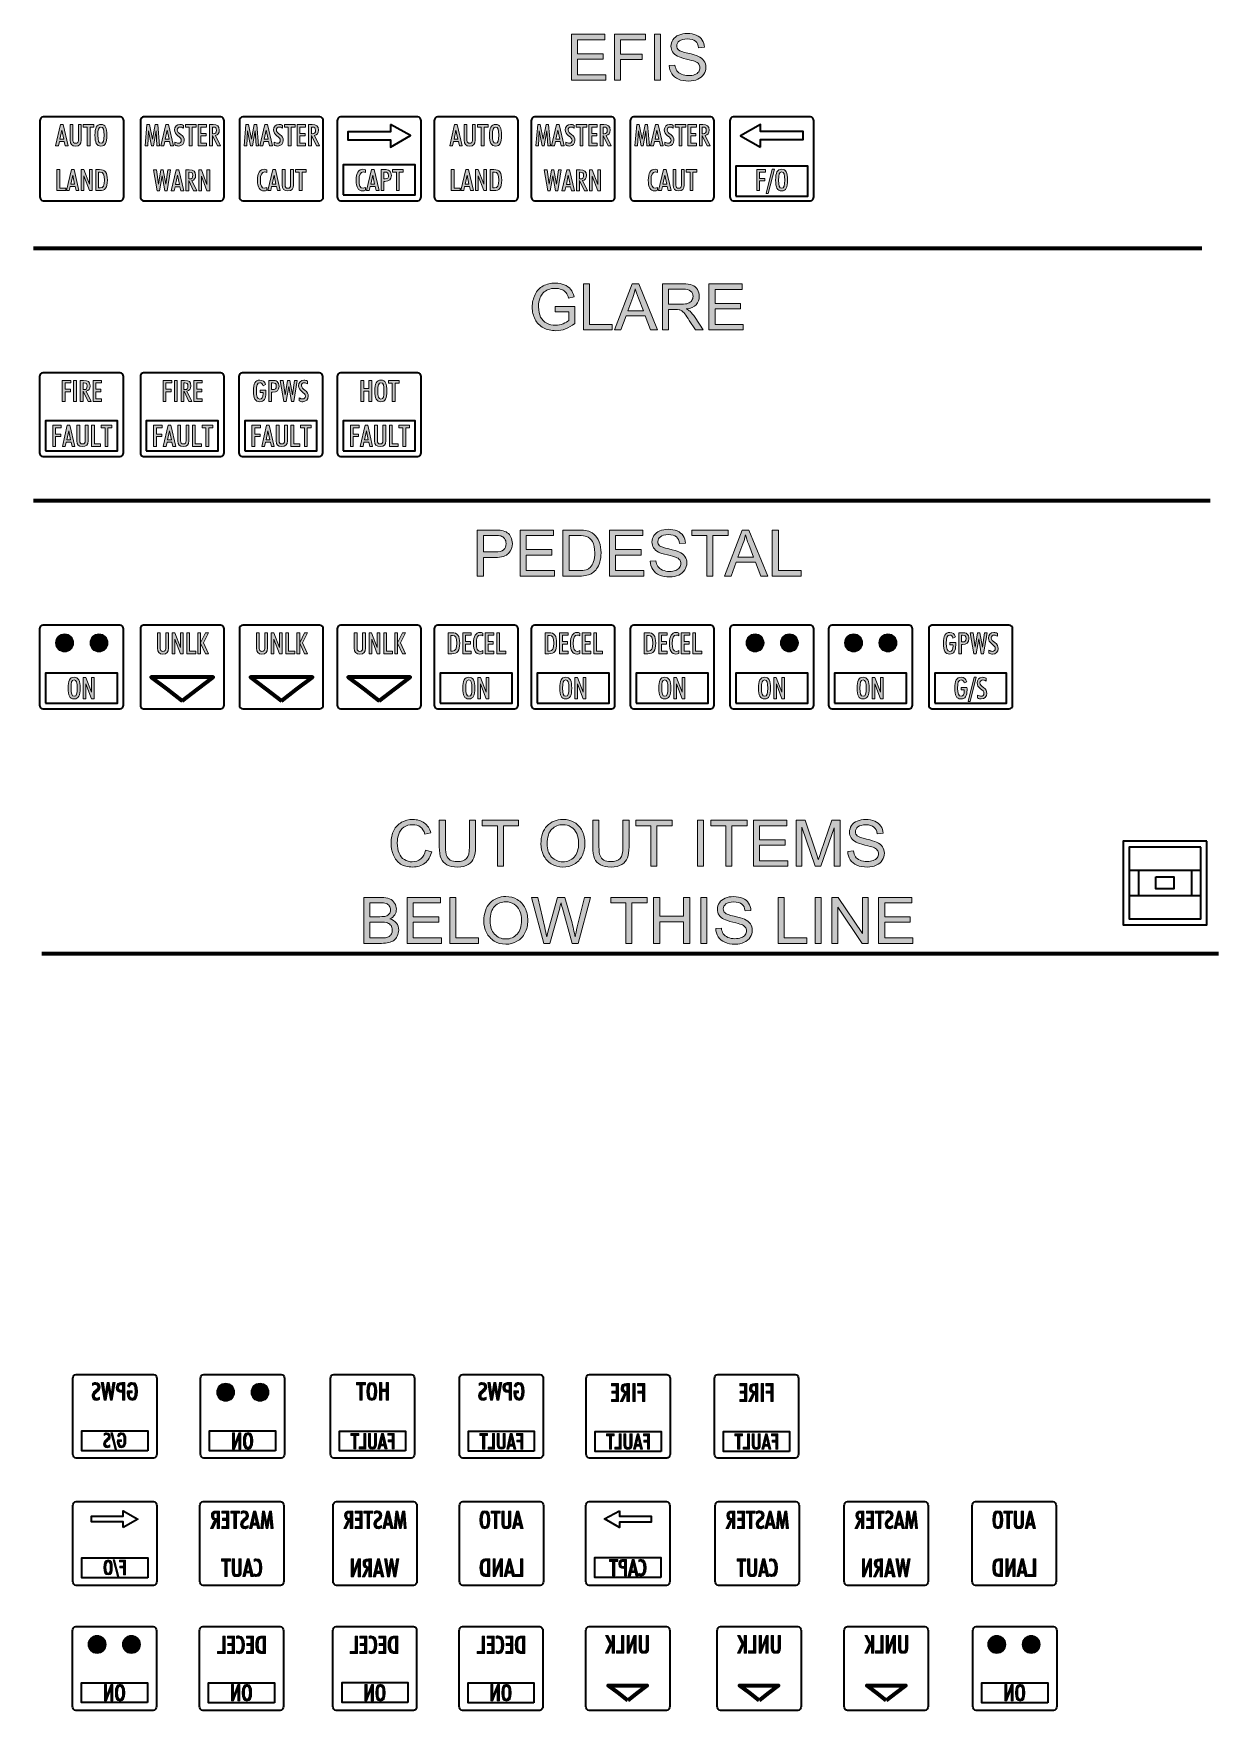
# Model space of a CAD drawing. Header units: millimetres. Extents: x 4 to 202, y 10 to 290.
import ezdxf

# ---------------------------------------------------------------- set-up
doc = ezdxf.new("R2010")
doc.units = ezdxf.units.MM
doc.header["$MEASUREMENT"] = 0
doc.layers.add('Layer 1', color=7, linetype='Continuous', lineweight=0)

# ---------------------------------------------------------------- blocks, each defined once
blk = doc.blocks.new('Block_0')
at = {"layer": 'Layer 1', "true_color": 0x1d1e1b, "transparency": 33554687}
h = blk.add_hatch(color=250, dxfattribs=at)
h.dxf.hatch_style = 2
edge = h.paths.add_edge_path()
edge.add_spline(control_points=[(8.5, 272.68), (8.5, 272.68), (9.13, 272.68), (9.13, 272.68), (9.13, 272.68), (8.81, 274.21), (8.81, 274.21), (8.81, 274.21), (8.5, 272.68), (8.5, 272.68)], knot_values=[0, 0, 0, 0, 1, 1, 1, 2, 2, 2, 3, 3, 3, 3], degree=3, periodic=0)
edge = h.paths.add_edge_path()
edge.add_spline(control_points=[(8.59, 275.12), (8.59, 275.12), (9.04, 275.12), (9.04, 275.12), (9.04, 275.12), (9.86, 271.59), (9.86, 271.59), (9.86, 271.59), (9.38, 271.59), (9.38, 271.59), (9.38, 271.59), (9.21, 272.29), (9.21, 272.29), (9.21, 272.29), (8.41, 272.29), (8.41, 272.29), (8.41, 272.29), (8.25, 271.59), (8.25, 271.59), (8.25, 271.59), (7.77, 271.59), (7.77, 271.59), (7.77, 271.59), (8.59, 275.12), (8.59, 275.12)], knot_values=[0, 0, 0, 0, 1, 1, 1, 2, 2, 2, 3, 3, 3, 4, 4, 4, 5, 5, 5, 6, 6, 6, 7, 7, 7, 8, 8, 8, 8], degree=3, periodic=0)
h = blk.add_hatch(color=250, dxfattribs=at)
h.dxf.hatch_style = 2
edge = h.paths.add_edge_path()
edge.add_spline(control_points=[(10.19, 275.12), (10.19, 275.12), (10.66, 275.12), (10.66, 275.12), (10.66, 275.12), (10.66, 272.49), (10.66, 272.49), (10.66, 272.16), (10.8, 272), (11.12, 272), (11.43, 272), (11.58, 272.16), (11.58, 272.49), (11.58, 272.49), (11.58, 275.12), (11.58, 275.12), (11.58, 275.12), (12.04, 275.12), (12.04, 275.12), (12.04, 275.12), (12.04, 272.53), (12.04, 272.53), (12.04, 271.86), (11.76, 271.55), (11.12, 271.55), (10.47, 271.55), (10.19, 271.86), (10.19, 272.53), (10.19, 272.53), (10.19, 275.12), (10.19, 275.12)], knot_values=[0, 0, 0, 0, 1, 1, 1, 2, 2, 2, 3, 3, 3, 4, 4, 4, 5, 5, 5, 6, 6, 6, 7, 7, 7, 8, 8, 8, 9, 9, 9, 10, 10, 10, 10], degree=3, periodic=0)
h = blk.add_hatch(color=250, dxfattribs=at)
h.dxf.hatch_style = 2
edge = h.paths.add_edge_path()
edge.add_spline(control_points=[(13.03, 274.68), (13.03, 274.68), (12.38, 274.68), (12.38, 274.68), (12.38, 274.68), (12.38, 275.12), (12.38, 275.12), (12.38, 275.12), (14.16, 275.12), (14.16, 275.12), (14.16, 275.12), (14.16, 274.68), (14.16, 274.68), (14.16, 274.68), (13.51, 274.68), (13.51, 274.68), (13.51, 274.68), (13.51, 271.59), (13.51, 271.59), (13.51, 271.59), (13.03, 271.59), (13.03, 271.59), (13.03, 271.59), (13.03, 274.68), (13.03, 274.68)], knot_values=[0, 0, 0, 0, 1, 1, 1, 2, 2, 2, 3, 3, 3, 4, 4, 4, 5, 5, 5, 6, 6, 6, 7, 7, 7, 8, 8, 8, 8], degree=3, periodic=0)
h = blk.add_hatch(color=250, dxfattribs=at)
h.dxf.hatch_style = 2
edge = h.paths.add_edge_path()
edge.add_spline(control_points=[(15.35, 272), (15.77, 272), (15.86, 272.44), (15.86, 273.36), (15.86, 274.29), (15.75, 274.72), (15.34, 274.72), (14.93, 274.72), (14.82, 274.29), (14.82, 273.36), (14.82, 272.43), (14.94, 272), (15.35, 272)], knot_values=[0, 0, 0, 0, 1, 1, 1, 2, 2, 2, 3, 3, 3, 4, 4, 4, 4], degree=3, periodic=0)
edge = h.paths.add_edge_path()
edge.add_spline(control_points=[(15.34, 275.16), (16.08, 275.16), (16.34, 274.59), (16.34, 273.35), (16.34, 272.12), (16.08, 271.55), (15.34, 271.55), (14.6, 271.55), (14.34, 272.12), (14.34, 273.35), (14.34, 274.59), (14.6, 275.16), (15.34, 275.16)], knot_values=[0, 0, 0, 0, 1, 1, 1, 2, 2, 2, 3, 3, 3, 4, 4, 4, 4], degree=3, periodic=0)
at = {"layer": 'Layer 1'}
for points, knots in [([(8.59, 275.12), (8.59, 275.12), (9.04, 275.12), (9.04, 275.12), (9.04, 275.12), (9.86, 271.59), (9.86, 271.59), (9.86, 271.59), (9.38, 271.59), (9.38, 271.59), (9.38, 271.59), (9.21, 272.29), (9.21, 272.29), (9.21, 272.29), (8.41, 272.29), (8.41, 272.29), (8.41, 272.29), (8.25, 271.59), (8.25, 271.59), (8.25, 271.59), (7.77, 271.59), (7.77, 271.59), (7.77, 271.59), (8.59, 275.12), (8.59, 275.12)], [0, 0, 0, 0, 1, 1, 1, 2, 2, 2, 3, 3, 3, 4, 4, 4, 5, 5, 5, 6, 6, 6, 7, 7, 7, 8, 8, 8, 8]), ([(10.19, 275.12), (10.19, 275.12), (10.66, 275.12), (10.66, 275.12), (10.66, 275.12), (10.66, 272.49), (10.66, 272.49), (10.66, 272.16), (10.8, 272), (11.12, 272), (11.43, 272), (11.58, 272.16), (11.58, 272.49), (11.58, 272.49), (11.58, 275.12), (11.58, 275.12), (11.58, 275.12), (12.04, 275.12), (12.04, 275.12), (12.04, 275.12), (12.04, 272.53), (12.04, 272.53), (12.04, 271.86), (11.76, 271.55), (11.12, 271.55), (10.47, 271.55), (10.19, 271.86), (10.19, 272.53), (10.19, 272.53), (10.19, 275.12), (10.19, 275.12)], [0, 0, 0, 0, 1, 1, 1, 2, 2, 2, 3, 3, 3, 4, 4, 4, 5, 5, 5, 6, 6, 6, 7, 7, 7, 8, 8, 8, 9, 9, 9, 10, 10, 10, 10]), ([(13.03, 274.68), (13.03, 274.68), (12.38, 274.68), (12.38, 274.68), (12.38, 274.68), (12.38, 275.12), (12.38, 275.12), (12.38, 275.12), (14.16, 275.12), (14.16, 275.12), (14.16, 275.12), (14.16, 274.68), (14.16, 274.68), (14.16, 274.68), (13.51, 274.68), (13.51, 274.68), (13.51, 274.68), (13.51, 271.59), (13.51, 271.59), (13.51, 271.59), (13.03, 271.59), (13.03, 271.59), (13.03, 271.59), (13.03, 274.68), (13.03, 274.68)], [0, 0, 0, 0, 1, 1, 1, 2, 2, 2, 3, 3, 3, 4, 4, 4, 5, 5, 5, 6, 6, 6, 7, 7, 7, 8, 8, 8, 8]), ([(15.34, 275.16), (16.08, 275.16), (16.34, 274.59), (16.34, 273.35), (16.34, 272.12), (16.08, 271.55), (15.34, 271.55), (14.6, 271.55), (14.34, 272.12), (14.34, 273.35), (14.34, 274.59), (14.6, 275.16), (15.34, 275.16)], [0, 0, 0, 0, 1, 1, 1, 2, 2, 2, 3, 3, 3, 4, 4, 4, 4]), ([(15.35, 272), (15.77, 272), (15.86, 272.44), (15.86, 273.36), (15.86, 274.29), (15.75, 274.72), (15.34, 274.72), (14.93, 274.72), (14.82, 274.29), (14.82, 273.36), (14.82, 272.43), (14.94, 272), (15.35, 272)], [0, 0, 0, 0, 1, 1, 1, 2, 2, 2, 3, 3, 3, 4, 4, 4, 4]), ([(8.5, 272.68), (8.5, 272.68), (9.13, 272.68), (9.13, 272.68), (9.13, 272.68), (8.81, 274.21), (8.81, 274.21), (8.81, 274.21), (8.5, 272.68), (8.5, 272.68)], [0, 0, 0, 0, 1, 1, 1, 2, 2, 2, 3, 3, 3, 3])]:
    blk.add_open_spline(points, degree=3, knots=knots, dxfattribs=at)
blk = doc.blocks.new('Block_1')
at = {"layer": 'Layer 1', "true_color": 0x1d1e1b, "transparency": 33554687}
h = blk.add_hatch(color=250, dxfattribs=at)
h.dxf.hatch_style = 2
edge = h.paths.add_edge_path()
edge.add_spline(control_points=[(7.99, 267.62), (7.99, 267.62), (8.47, 267.62), (8.47, 267.62), (8.47, 267.62), (8.47, 264.54), (8.47, 264.54), (8.47, 264.54), (9.49, 264.54), (9.49, 264.54), (9.49, 264.54), (9.49, 264.1), (9.49, 264.1), (9.49, 264.1), (7.99, 264.1), (7.99, 264.1), (7.99, 264.1), (7.99, 267.62), (7.99, 267.62)], knot_values=[0, 0, 0, 0, 1, 1, 1, 2, 2, 2, 3, 3, 3, 4, 4, 4, 5, 5, 5, 6, 6, 6, 6], degree=3, periodic=0)
h = blk.add_hatch(color=250, dxfattribs=at)
h.dxf.hatch_style = 2
edge = h.paths.add_edge_path()
edge.add_spline(control_points=[(10.31, 265.19), (10.31, 265.19), (10.94, 265.19), (10.94, 265.19), (10.94, 265.19), (10.63, 266.71), (10.63, 266.71), (10.63, 266.71), (10.31, 265.19), (10.31, 265.19)], knot_values=[0, 0, 0, 0, 1, 1, 1, 2, 2, 2, 3, 3, 3, 3], degree=3, periodic=0)
edge = h.paths.add_edge_path()
edge.add_spline(control_points=[(10.4, 267.62), (10.4, 267.62), (10.85, 267.62), (10.85, 267.62), (10.85, 267.62), (11.67, 264.1), (11.67, 264.1), (11.67, 264.1), (11.2, 264.1), (11.2, 264.1), (11.2, 264.1), (11.03, 264.79), (11.03, 264.79), (11.03, 264.79), (10.22, 264.79), (10.22, 264.79), (10.22, 264.79), (10.06, 264.1), (10.06, 264.1), (10.06, 264.1), (9.58, 264.1), (9.58, 264.1), (9.58, 264.1), (10.4, 267.62), (10.4, 267.62)], knot_values=[0, 0, 0, 0, 1, 1, 1, 2, 2, 2, 3, 3, 3, 4, 4, 4, 5, 5, 5, 6, 6, 6, 7, 7, 7, 8, 8, 8, 8], degree=3, periodic=0)
h = blk.add_hatch(color=250, dxfattribs=at)
h.dxf.hatch_style = 2
edge = h.paths.add_edge_path()
edge.add_spline(control_points=[(12.02, 267.62), (12.02, 267.62), (12.46, 267.62), (12.46, 267.62), (12.46, 267.62), (13.4, 265.18), (13.4, 265.18), (13.4, 265.18), (13.4, 267.62), (13.4, 267.62), (13.4, 267.62), (13.85, 267.62), (13.85, 267.62), (13.85, 267.62), (13.85, 264.1), (13.85, 264.1), (13.85, 264.1), (13.4, 264.1), (13.4, 264.1), (13.4, 264.1), (12.47, 266.57), (12.47, 266.57), (12.47, 266.57), (12.47, 264.1), (12.47, 264.1), (12.47, 264.1), (12.02, 264.1), (12.02, 264.1), (12.02, 264.1), (12.02, 267.62), (12.02, 267.62)], knot_values=[0, 0, 0, 0, 1, 1, 1, 2, 2, 2, 3, 3, 3, 4, 4, 4, 5, 5, 5, 6, 6, 6, 7, 7, 7, 8, 8, 8, 9, 9, 9, 10, 10, 10, 10], degree=3, periodic=0)
h = blk.add_hatch(color=250, dxfattribs=at)
h.dxf.hatch_style = 2
edge = h.paths.add_edge_path()
edge.add_spline(control_points=[(15.2, 264.56), (15.76, 264.56), (15.93, 264.93), (15.93, 265.87), (15.93, 266.81), (15.76, 267.18), (15.2, 267.18), (15.2, 267.18), (14.95, 267.18), (14.95, 267.18), (14.95, 267.18), (14.95, 264.56), (14.95, 264.56), (14.95, 264.56), (15.2, 264.56), (15.2, 264.56)], knot_values=[0, 0, 0, 0, 1, 1, 1, 2, 2, 2, 3, 3, 3, 4, 4, 4, 5, 5, 5, 5], degree=3, periodic=0)
edge = h.paths.add_edge_path()
edge.add_spline(control_points=[(14.47, 267.62), (14.47, 267.62), (15.1, 267.62), (15.1, 267.62), (16.06, 267.62), (16.41, 267.15), (16.41, 265.86), (16.41, 264.57), (16.06, 264.1), (15.1, 264.1), (15.1, 264.1), (14.47, 264.1), (14.47, 264.1), (14.47, 264.1), (14.47, 267.62), (14.47, 267.62)], knot_values=[0, 0, 0, 0, 1, 1, 1, 2, 2, 2, 3, 3, 3, 4, 4, 4, 5, 5, 5, 5], degree=3, periodic=0)
at = {"layer": 'Layer 1'}
for points, knots in [([(7.99, 267.62), (7.99, 267.62), (8.47, 267.62), (8.47, 267.62), (8.47, 267.62), (8.47, 264.54), (8.47, 264.54), (8.47, 264.54), (9.49, 264.54), (9.49, 264.54), (9.49, 264.54), (9.49, 264.1), (9.49, 264.1), (9.49, 264.1), (7.99, 264.1), (7.99, 264.1), (7.99, 264.1), (7.99, 267.62), (7.99, 267.62)], [0, 0, 0, 0, 1, 1, 1, 2, 2, 2, 3, 3, 3, 4, 4, 4, 5, 5, 5, 6, 6, 6, 6]), ([(10.4, 267.62), (10.4, 267.62), (10.85, 267.62), (10.85, 267.62), (10.85, 267.62), (11.67, 264.1), (11.67, 264.1), (11.67, 264.1), (11.2, 264.1), (11.2, 264.1), (11.2, 264.1), (11.03, 264.79), (11.03, 264.79), (11.03, 264.79), (10.22, 264.79), (10.22, 264.79), (10.22, 264.79), (10.06, 264.1), (10.06, 264.1), (10.06, 264.1), (9.58, 264.1), (9.58, 264.1), (9.58, 264.1), (10.4, 267.62), (10.4, 267.62)], [0, 0, 0, 0, 1, 1, 1, 2, 2, 2, 3, 3, 3, 4, 4, 4, 5, 5, 5, 6, 6, 6, 7, 7, 7, 8, 8, 8, 8]), ([(10.31, 265.19), (10.31, 265.19), (10.94, 265.19), (10.94, 265.19), (10.94, 265.19), (10.63, 266.71), (10.63, 266.71), (10.63, 266.71), (10.31, 265.19), (10.31, 265.19)], [0, 0, 0, 0, 1, 1, 1, 2, 2, 2, 3, 3, 3, 3]), ([(12.02, 267.62), (12.02, 267.62), (12.46, 267.62), (12.46, 267.62), (12.46, 267.62), (13.4, 265.18), (13.4, 265.18), (13.4, 265.18), (13.4, 267.62), (13.4, 267.62), (13.4, 267.62), (13.85, 267.62), (13.85, 267.62), (13.85, 267.62), (13.85, 264.1), (13.85, 264.1), (13.85, 264.1), (13.4, 264.1), (13.4, 264.1), (13.4, 264.1), (12.47, 266.57), (12.47, 266.57), (12.47, 266.57), (12.47, 264.1), (12.47, 264.1), (12.47, 264.1), (12.02, 264.1), (12.02, 264.1), (12.02, 264.1), (12.02, 267.62), (12.02, 267.62)], [0, 0, 0, 0, 1, 1, 1, 2, 2, 2, 3, 3, 3, 4, 4, 4, 5, 5, 5, 6, 6, 6, 7, 7, 7, 8, 8, 8, 9, 9, 9, 10, 10, 10, 10]), ([(14.47, 267.62), (14.47, 267.62), (15.1, 267.62), (15.1, 267.62), (16.06, 267.62), (16.41, 267.15), (16.41, 265.86), (16.41, 264.57), (16.06, 264.1), (15.1, 264.1), (15.1, 264.1), (14.47, 264.1), (14.47, 264.1), (14.47, 264.1), (14.47, 267.62), (14.47, 267.62)], [0, 0, 0, 0, 1, 1, 1, 2, 2, 2, 3, 3, 3, 4, 4, 4, 5, 5, 5, 5]), ([(15.2, 264.56), (15.76, 264.56), (15.93, 264.93), (15.93, 265.87), (15.93, 266.81), (15.76, 267.18), (15.2, 267.18), (15.2, 267.18), (14.95, 267.18), (14.95, 267.18), (14.95, 267.18), (14.95, 264.56), (14.95, 264.56), (14.95, 264.56), (15.2, 264.56), (15.2, 264.56)], [0, 0, 0, 0, 1, 1, 1, 2, 2, 2, 3, 3, 3, 4, 4, 4, 5, 5, 5, 5])]:
    blk.add_open_spline(points, degree=3, knots=knots, dxfattribs=at)
blk = doc.blocks.new('Block_3')
at = {"layer": 'Layer 1', "true_color": 0x1d1d1b, "transparency": 33554687}
h = blk.add_hatch(color=250, dxfattribs=at)
h.dxf.hatch_style = 2
edge = h.paths.add_edge_path()
edge.add_spline(control_points=[(93.85, 282.52), (93.85, 282.52), (93.85, 290.2), (93.85, 290.2), (93.85, 290.2), (99.4, 290.2), (99.4, 290.2), (99.4, 290.2), (99.4, 289.29), (99.4, 289.29), (99.4, 289.29), (94.87, 289.29), (94.87, 289.29), (94.87, 289.29), (94.87, 286.94), (94.87, 286.94), (94.87, 286.94), (99.12, 286.94), (99.12, 286.94), (99.12, 286.94), (99.12, 286.04), (99.12, 286.04), (99.12, 286.04), (94.87, 286.04), (94.87, 286.04), (94.87, 286.04), (94.87, 283.43), (94.87, 283.43), (94.87, 283.43), (99.58, 283.43), (99.58, 283.43), (99.58, 283.43), (99.58, 282.52), (99.58, 282.52), (99.58, 282.52), (93.85, 282.52), (93.85, 282.52)], knot_values=[0, 0, 0, 0, 1, 1, 1, 2, 2, 2, 3, 3, 3, 4, 4, 4, 5, 5, 5, 6, 6, 6, 7, 7, 7, 8, 8, 8, 9, 9, 9, 10, 10, 10, 11, 11, 11, 12, 12, 12, 12], degree=3, periodic=0)
h = blk.add_hatch(color=250, dxfattribs=at)
h.dxf.hatch_style = 2
edge = h.paths.add_edge_path()
edge.add_spline(control_points=[(101.04, 282.52), (101.04, 282.52), (101.04, 290.2), (101.04, 290.2), (101.04, 290.2), (106.22, 290.2), (106.22, 290.2), (106.22, 290.2), (106.22, 289.29), (106.22, 289.29), (106.22, 289.29), (102.05, 289.29), (102.05, 289.29), (102.05, 289.29), (102.05, 286.91), (102.05, 286.91), (102.05, 286.91), (105.66, 286.91), (105.66, 286.91), (105.66, 286.91), (105.66, 286.01), (105.66, 286.01), (105.66, 286.01), (102.05, 286.01), (102.05, 286.01), (102.05, 286.01), (102.05, 282.52), (102.05, 282.52), (102.05, 282.52), (101.04, 282.52), (101.04, 282.52)], knot_values=[0, 0, 0, 0, 1, 1, 1, 2, 2, 2, 3, 3, 3, 4, 4, 4, 5, 5, 5, 6, 6, 6, 7, 7, 7, 8, 8, 8, 9, 9, 9, 10, 10, 10, 10], degree=3, periodic=0)
h = blk.add_hatch(color=250, dxfattribs=at)
h.dxf.hatch_style = 2
edge = h.paths.add_edge_path()
edge.add_spline(control_points=[(107.71, 282.52), (107.71, 282.52), (107.71, 290.2), (107.71, 290.2), (107.71, 290.2), (108.73, 290.2), (108.73, 290.2), (108.73, 290.2), (108.73, 282.52), (108.73, 282.52), (108.73, 282.52), (107.71, 282.52), (107.71, 282.52)], knot_values=[0, 0, 0, 0, 1, 1, 1, 2, 2, 2, 3, 3, 3, 4, 4, 4, 4], degree=3, periodic=0)
h = blk.add_hatch(color=250, dxfattribs=at)
h.dxf.hatch_style = 2
edge = h.paths.add_edge_path()
edge.add_spline(control_points=[(110.17, 284.99), (110.17, 284.99), (111.13, 285.07), (111.13, 285.07), (111.18, 284.69), (111.28, 284.37), (111.45, 284.13), (111.61, 283.88), (111.87, 283.68), (112.22, 283.53), (112.57, 283.38), (112.96, 283.3), (113.4, 283.3), (113.79, 283.3), (114.13, 283.36), (114.42, 283.47), (114.72, 283.59), (114.94, 283.75), (115.09, 283.95), (115.23, 284.15), (115.3, 284.37), (115.3, 284.61), (115.3, 284.85), (115.23, 285.06), (115.1, 285.24), (114.96, 285.42), (114.73, 285.57), (114.4, 285.69), (114.2, 285.77), (113.74, 285.89), (113.04, 286.06), (112.33, 286.23), (111.84, 286.39), (111.55, 286.54), (111.19, 286.73), (110.91, 286.97), (110.73, 287.26), (110.55, 287.54), (110.46, 287.86), (110.46, 288.21), (110.46, 288.6), (110.58, 288.96), (110.79, 289.3), (111.02, 289.64), (111.34, 289.89), (111.76, 290.07), (112.18, 290.24), (112.65, 290.33), (113.17, 290.33), (113.74, 290.33), (114.24, 290.24), (114.67, 290.05), (115.11, 289.87), (115.44, 289.6), (115.68, 289.25), (115.91, 288.89), (116.04, 288.49), (116.05, 288.04), (116.05, 288.04), (115.08, 287.96), (115.08, 287.96), (115.03, 288.45), (114.85, 288.81), (114.55, 289.06), (114.25, 289.31), (113.8, 289.43), (113.21, 289.43), (112.6, 289.43), (112.15, 289.32), (111.87, 289.1), (111.58, 288.87), (111.44, 288.6), (111.44, 288.28), (111.44, 288.01), (111.54, 287.78), (111.74, 287.6), (111.94, 287.42), (112.45, 287.24), (113.28, 287.05), (114.1, 286.87), (114.67, 286.7), (114.97, 286.56), (115.42, 286.36), (115.75, 286.1), (115.96, 285.78), (116.18, 285.46), (116.28, 285.1), (116.28, 284.69), (116.28, 284.28), (116.17, 283.9), (115.93, 283.53), (115.7, 283.17), (115.36, 282.89), (114.92, 282.69), (114.49, 282.49), (113.99, 282.39), (113.45, 282.39), (112.75, 282.39), (112.17, 282.49), (111.7, 282.69), (111.23, 282.9), (110.86, 283.2), (110.59, 283.61), (110.33, 284.01), (110.19, 284.47), (110.17, 284.99)], knot_values=[0, 0, 0, 0, 1, 1, 1, 2, 2, 2, 3, 3, 3, 4, 4, 4, 5, 5, 5, 6, 6, 6, 7, 7, 7, 8, 8, 8, 9, 9, 9, 10, 10, 10, 11, 11, 11, 12, 12, 12, 13, 13, 13, 14, 14, 14, 15, 15, 15, 16, 16, 16, 17, 17, 17, 18, 18, 18, 19, 19, 19, 20, 20, 20, 21, 21, 21, 22, 22, 22, 23, 23, 23, 24, 24, 24, 25, 25, 25, 26, 26, 26, 27, 27, 27, 28, 28, 28, 29, 29, 29, 30, 30, 30, 31, 31, 31, 32, 32, 32, 33, 33, 33, 34, 34, 34, 35, 35, 35, 35], degree=3, periodic=0)
at = {"layer": 'Layer 1'}
for points, knots in [([(93.85, 282.52), (93.85, 282.52), (93.85, 290.2), (93.85, 290.2), (93.85, 290.2), (99.4, 290.2), (99.4, 290.2), (99.4, 290.2), (99.4, 289.29), (99.4, 289.29), (99.4, 289.29), (94.87, 289.29), (94.87, 289.29), (94.87, 289.29), (94.87, 286.94), (94.87, 286.94), (94.87, 286.94), (99.12, 286.94), (99.12, 286.94), (99.12, 286.94), (99.12, 286.04), (99.12, 286.04), (99.12, 286.04), (94.87, 286.04), (94.87, 286.04), (94.87, 286.04), (94.87, 283.43), (94.87, 283.43), (94.87, 283.43), (99.58, 283.43), (99.58, 283.43), (99.58, 283.43), (99.58, 282.52), (99.58, 282.52), (99.58, 282.52), (93.85, 282.52), (93.85, 282.52)], [0, 0, 0, 0, 1, 1, 1, 2, 2, 2, 3, 3, 3, 4, 4, 4, 5, 5, 5, 6, 6, 6, 7, 7, 7, 8, 8, 8, 9, 9, 9, 10, 10, 10, 11, 11, 11, 12, 12, 12, 12]), ([(101.04, 282.52), (101.04, 282.52), (101.04, 290.2), (101.04, 290.2), (101.04, 290.2), (106.22, 290.2), (106.22, 290.2), (106.22, 290.2), (106.22, 289.29), (106.22, 289.29), (106.22, 289.29), (102.05, 289.29), (102.05, 289.29), (102.05, 289.29), (102.05, 286.91), (102.05, 286.91), (102.05, 286.91), (105.66, 286.91), (105.66, 286.91), (105.66, 286.91), (105.66, 286.01), (105.66, 286.01), (105.66, 286.01), (102.05, 286.01), (102.05, 286.01), (102.05, 286.01), (102.05, 282.52), (102.05, 282.52), (102.05, 282.52), (101.04, 282.52), (101.04, 282.52)], [0, 0, 0, 0, 1, 1, 1, 2, 2, 2, 3, 3, 3, 4, 4, 4, 5, 5, 5, 6, 6, 6, 7, 7, 7, 8, 8, 8, 9, 9, 9, 10, 10, 10, 10]), ([(107.71, 282.52), (107.71, 282.52), (107.71, 290.2), (107.71, 290.2), (107.71, 290.2), (108.73, 290.2), (108.73, 290.2), (108.73, 290.2), (108.73, 282.52), (108.73, 282.52), (108.73, 282.52), (107.71, 282.52), (107.71, 282.52)], [0, 0, 0, 0, 1, 1, 1, 2, 2, 2, 3, 3, 3, 4, 4, 4, 4]), ([(110.17, 284.99), (110.17, 284.99), (111.13, 285.07), (111.13, 285.07), (111.18, 284.69), (111.28, 284.37), (111.45, 284.13), (111.61, 283.88), (111.87, 283.68), (112.22, 283.53), (112.57, 283.38), (112.96, 283.3), (113.4, 283.3), (113.79, 283.3), (114.13, 283.36), (114.42, 283.47), (114.72, 283.59), (114.94, 283.75), (115.09, 283.95), (115.23, 284.15), (115.3, 284.37), (115.3, 284.61), (115.3, 284.85), (115.23, 285.06), (115.1, 285.24), (114.96, 285.42), (114.73, 285.57), (114.4, 285.69), (114.2, 285.77), (113.74, 285.89), (113.04, 286.06), (112.33, 286.23), (111.84, 286.39), (111.55, 286.54), (111.19, 286.73), (110.91, 286.97), (110.73, 287.26), (110.55, 287.54), (110.46, 287.86), (110.46, 288.21), (110.46, 288.6), (110.58, 288.96), (110.79, 289.3), (111.02, 289.64), (111.34, 289.89), (111.76, 290.07), (112.18, 290.24), (112.65, 290.33), (113.17, 290.33), (113.74, 290.33), (114.24, 290.24), (114.67, 290.05), (115.11, 289.87), (115.44, 289.6), (115.68, 289.25), (115.91, 288.89), (116.04, 288.49), (116.05, 288.04), (116.05, 288.04), (115.08, 287.96), (115.08, 287.96), (115.03, 288.45), (114.85, 288.81), (114.55, 289.06), (114.25, 289.31), (113.8, 289.43), (113.21, 289.43), (112.6, 289.43), (112.15, 289.32), (111.87, 289.1), (111.58, 288.87), (111.44, 288.6), (111.44, 288.28), (111.44, 288.01), (111.54, 287.78), (111.74, 287.6), (111.94, 287.42), (112.45, 287.24), (113.28, 287.05), (114.1, 286.87), (114.67, 286.7), (114.97, 286.56), (115.42, 286.36), (115.75, 286.1), (115.96, 285.78), (116.18, 285.46), (116.28, 285.1), (116.28, 284.69), (116.28, 284.28), (116.17, 283.9), (115.93, 283.53), (115.7, 283.17), (115.36, 282.89), (114.92, 282.69), (114.49, 282.49), (113.99, 282.39), (113.45, 282.39), (112.75, 282.39), (112.17, 282.49), (111.7, 282.69), (111.23, 282.9), (110.86, 283.2), (110.59, 283.61), (110.33, 284.01), (110.19, 284.47), (110.17, 284.99)], [0, 0, 0, 0, 1, 1, 1, 2, 2, 2, 3, 3, 3, 4, 4, 4, 5, 5, 5, 6, 6, 6, 7, 7, 7, 8, 8, 8, 9, 9, 9, 10, 10, 10, 11, 11, 11, 12, 12, 12, 13, 13, 13, 14, 14, 14, 15, 15, 15, 16, 16, 16, 17, 17, 17, 18, 18, 18, 19, 19, 19, 20, 20, 20, 21, 21, 21, 22, 22, 22, 23, 23, 23, 24, 24, 24, 25, 25, 25, 26, 26, 26, 27, 27, 27, 28, 28, 28, 29, 29, 29, 30, 30, 30, 31, 31, 31, 32, 32, 32, 33, 33, 33, 34, 34, 34, 35, 35, 35, 35])]:
    blk.add_open_spline(points, degree=3, knots=knots, dxfattribs=at)
blk = doc.blocks.new('Block_2')
at = {"layer": 'Layer 1'}
blk.add_blockref('Block_3', (0, 0), dxfattribs=at)
blk = doc.blocks.new('Block_5')
at = {"layer": 'Layer 1', "true_color": 0x1d1d1b, "transparency": 33554687}
h = blk.add_hatch(color=250, dxfattribs=at)
h.dxf.hatch_style = 2
edge = h.paths.add_edge_path()
edge.add_spline(control_points=[(91.16, 243.86), (91.16, 243.86), (91.16, 244.77), (91.16, 244.77), (91.16, 244.77), (94.41, 244.77), (94.41, 244.77), (94.41, 244.77), (94.41, 241.92), (94.41, 241.92), (93.91, 241.52), (93.4, 241.22), (92.87, 241.02), (92.34, 240.82), (91.79, 240.72), (91.24, 240.72), (90.48, 240.72), (89.8, 240.88), (89.18, 241.21), (88.56, 241.53), (88.1, 242), (87.78, 242.61), (87.47, 243.22), (87.31, 243.9), (87.31, 244.66), (87.31, 245.4), (87.47, 246.1), (87.78, 246.75), (88.09, 247.4), (88.54, 247.88), (89.13, 248.19), (89.72, 248.5), (90.39, 248.66), (91.16, 248.66), (91.71, 248.66), (92.21, 248.57), (92.66, 248.39), (93.11, 248.21), (93.46, 247.96), (93.72, 247.64), (93.97, 247.32), (94.17, 246.9), (94.3, 246.38), (94.3, 246.38), (93.38, 246.13), (93.38, 246.13), (93.27, 246.52), (93.12, 246.83), (92.95, 247.05), (92.78, 247.28), (92.54, 247.46), (92.22, 247.59), (91.9, 247.73), (91.55, 247.79), (91.16, 247.79), (90.7, 247.79), (90.3, 247.72), (89.96, 247.58), (89.62, 247.44), (89.35, 247.25), (89.14, 247.02), (88.93, 246.79), (88.77, 246.54), (88.65, 246.26), (88.46, 245.79), (88.36, 245.27), (88.36, 244.72), (88.36, 244.03), (88.48, 243.46), (88.71, 243), (88.95, 242.54), (89.29, 242.2), (89.74, 241.97), (90.19, 241.75), (90.67, 241.64), (91.18, 241.64), (91.62, 241.64), (92.05, 241.72), (92.47, 241.89), (92.88, 242.06), (93.2, 242.24), (93.42, 242.43), (93.42, 242.43), (93.42, 243.86), (93.42, 243.86), (93.42, 243.86), (91.16, 243.86), (91.16, 243.86)], knot_values=[0, 0, 0, 0, 1, 1, 1, 2, 2, 2, 3, 3, 3, 4, 4, 4, 5, 5, 5, 6, 6, 6, 7, 7, 7, 8, 8, 8, 9, 9, 9, 10, 10, 10, 11, 11, 11, 12, 12, 12, 13, 13, 13, 14, 14, 14, 15, 15, 15, 16, 16, 16, 17, 17, 17, 18, 18, 18, 19, 19, 19, 20, 20, 20, 21, 21, 21, 22, 22, 22, 23, 23, 23, 24, 24, 24, 25, 25, 25, 26, 26, 26, 27, 27, 27, 28, 28, 28, 29, 29, 29, 29], degree=3, periodic=0)
h = blk.add_hatch(color=250, dxfattribs=at)
h.dxf.hatch_style = 2
edge = h.paths.add_edge_path()
edge.add_spline(control_points=[(95.87, 240.85), (95.87, 240.85), (95.87, 248.53), (95.87, 248.53), (95.87, 248.53), (96.89, 248.53), (96.89, 248.53), (96.89, 248.53), (96.89, 241.76), (96.89, 241.76), (96.89, 241.76), (100.67, 241.76), (100.67, 241.76), (100.67, 241.76), (100.67, 240.85), (100.67, 240.85), (100.67, 240.85), (95.87, 240.85), (95.87, 240.85)], knot_values=[0, 0, 0, 0, 1, 1, 1, 2, 2, 2, 3, 3, 3, 4, 4, 4, 5, 5, 5, 6, 6, 6, 6], degree=3, periodic=0)
h = blk.add_hatch(color=250, dxfattribs=at)
h.dxf.hatch_style = 2
edge = h.paths.add_edge_path()
edge.add_spline(control_points=[(103.25, 244.01), (103.25, 244.01), (105.85, 244.01), (105.85, 244.01), (105.85, 244.01), (105.05, 246.13), (105.05, 246.13), (104.81, 246.78), (104.63, 247.31), (104.51, 247.72), (104.41, 247.23), (104.27, 246.74), (104.09, 246.26), (104.09, 246.26), (103.25, 244.01), (103.25, 244.01)], knot_values=[0, 0, 0, 0, 1, 1, 1, 2, 2, 2, 3, 3, 3, 4, 4, 4, 5, 5, 5, 5], degree=3, periodic=0)
edge = h.paths.add_edge_path()
edge.add_spline(control_points=[(101.03, 240.85), (101.03, 240.85), (103.98, 248.53), (103.98, 248.53), (103.98, 248.53), (105.08, 248.53), (105.08, 248.53), (105.08, 248.53), (108.22, 240.85), (108.22, 240.85), (108.22, 240.85), (107.06, 240.85), (107.06, 240.85), (107.06, 240.85), (106.17, 243.18), (106.17, 243.18), (106.17, 243.18), (102.96, 243.18), (102.96, 243.18), (102.96, 243.18), (102.11, 240.85), (102.11, 240.85), (102.11, 240.85), (101.03, 240.85), (101.03, 240.85)], knot_values=[0, 0, 0, 0, 1, 1, 1, 2, 2, 2, 3, 3, 3, 4, 4, 4, 5, 5, 5, 6, 6, 6, 7, 7, 7, 8, 8, 8, 8], degree=3, periodic=0)
h = blk.add_hatch(color=250, dxfattribs=at)
h.dxf.hatch_style = 2
edge = h.paths.add_edge_path()
edge.add_spline(control_points=[(110.06, 245.14), (110.06, 245.14), (112.25, 245.14), (112.25, 245.14), (112.71, 245.14), (113.08, 245.19), (113.34, 245.29), (113.6, 245.38), (113.8, 245.54), (113.93, 245.75), (114.07, 245.96), (114.14, 246.19), (114.14, 246.44), (114.14, 246.8), (114.01, 247.1), (113.74, 247.33), (113.48, 247.57), (113.06, 247.68), (112.49, 247.68), (112.49, 247.68), (110.06, 247.68), (110.06, 247.68), (110.06, 247.68), (110.06, 245.14), (110.06, 245.14)], knot_values=[0, 0, 0, 0, 1, 1, 1, 2, 2, 2, 3, 3, 3, 4, 4, 4, 5, 5, 5, 6, 6, 6, 7, 7, 7, 8, 8, 8, 8], degree=3, periodic=0)
edge = h.paths.add_edge_path()
edge.add_spline(control_points=[(109.05, 240.85), (109.05, 240.85), (109.05, 248.53), (109.05, 248.53), (109.05, 248.53), (112.45, 248.53), (112.45, 248.53), (113.14, 248.53), (113.66, 248.46), (114.01, 248.32), (114.37, 248.19), (114.65, 247.94), (114.87, 247.59), (115.08, 247.24), (115.19, 246.86), (115.19, 246.44), (115.19, 245.89), (115.01, 245.43), (114.66, 245.06), (114.31, 244.68), (113.76, 244.45), (113.02, 244.35), (113.29, 244.22), (113.5, 244.09), (113.64, 243.96), (113.93, 243.69), (114.21, 243.35), (114.48, 242.94), (114.48, 242.94), (115.82, 240.85), (115.82, 240.85), (115.82, 240.85), (114.54, 240.85), (114.54, 240.85), (114.54, 240.85), (113.52, 242.45), (113.52, 242.45), (113.22, 242.91), (112.98, 243.26), (112.79, 243.51), (112.6, 243.75), (112.42, 243.92), (112.27, 244.02), (112.12, 244.12), (111.97, 244.19), (111.81, 244.23), (111.69, 244.25), (111.5, 244.26), (111.24, 244.26), (111.24, 244.26), (110.06, 244.26), (110.06, 244.26), (110.06, 244.26), (110.06, 240.85), (110.06, 240.85), (110.06, 240.85), (109.05, 240.85), (109.05, 240.85)], knot_values=[0, 0, 0, 0, 1, 1, 1, 2, 2, 2, 3, 3, 3, 4, 4, 4, 5, 5, 5, 6, 6, 6, 7, 7, 7, 8, 8, 8, 9, 9, 9, 10, 10, 10, 11, 11, 11, 12, 12, 12, 13, 13, 13, 14, 14, 14, 15, 15, 15, 16, 16, 16, 17, 17, 17, 18, 18, 18, 19, 19, 19, 19], degree=3, periodic=0)
h = blk.add_hatch(color=250, dxfattribs=at)
h.dxf.hatch_style = 2
edge = h.paths.add_edge_path()
edge.add_spline(control_points=[(116.8, 240.85), (116.8, 240.85), (116.8, 248.53), (116.8, 248.53), (116.8, 248.53), (122.35, 248.53), (122.35, 248.53), (122.35, 248.53), (122.35, 247.62), (122.35, 247.62), (122.35, 247.62), (117.82, 247.62), (117.82, 247.62), (117.82, 247.62), (117.82, 245.27), (117.82, 245.27), (117.82, 245.27), (122.06, 245.27), (122.06, 245.27), (122.06, 245.27), (122.06, 244.37), (122.06, 244.37), (122.06, 244.37), (117.82, 244.37), (117.82, 244.37), (117.82, 244.37), (117.82, 241.76), (117.82, 241.76), (117.82, 241.76), (122.53, 241.76), (122.53, 241.76), (122.53, 241.76), (122.53, 240.85), (122.53, 240.85), (122.53, 240.85), (116.8, 240.85), (116.8, 240.85)], knot_values=[0, 0, 0, 0, 1, 1, 1, 2, 2, 2, 3, 3, 3, 4, 4, 4, 5, 5, 5, 6, 6, 6, 7, 7, 7, 8, 8, 8, 9, 9, 9, 10, 10, 10, 11, 11, 11, 12, 12, 12, 12], degree=3, periodic=0)
at = {"layer": 'Layer 1'}
for points, knots in [([(91.16, 243.86), (91.16, 243.86), (91.16, 244.77), (91.16, 244.77), (91.16, 244.77), (94.41, 244.77), (94.41, 244.77), (94.41, 244.77), (94.41, 241.92), (94.41, 241.92), (93.91, 241.52), (93.4, 241.22), (92.87, 241.02), (92.34, 240.82), (91.79, 240.72), (91.24, 240.72), (90.48, 240.72), (89.8, 240.88), (89.18, 241.21), (88.56, 241.53), (88.1, 242), (87.78, 242.61), (87.47, 243.22), (87.31, 243.9), (87.31, 244.66), (87.31, 245.4), (87.47, 246.1), (87.78, 246.75), (88.09, 247.4), (88.54, 247.88), (89.13, 248.19), (89.72, 248.5), (90.39, 248.66), (91.16, 248.66), (91.71, 248.66), (92.21, 248.57), (92.66, 248.39), (93.11, 248.21), (93.46, 247.96), (93.72, 247.64), (93.97, 247.32), (94.17, 246.9), (94.3, 246.38), (94.3, 246.38), (93.38, 246.13), (93.38, 246.13), (93.27, 246.52), (93.12, 246.83), (92.95, 247.05), (92.78, 247.28), (92.54, 247.46), (92.22, 247.59), (91.9, 247.73), (91.55, 247.79), (91.16, 247.79), (90.7, 247.79), (90.3, 247.72), (89.96, 247.58), (89.62, 247.44), (89.35, 247.25), (89.14, 247.02), (88.93, 246.79), (88.77, 246.54), (88.65, 246.26), (88.46, 245.79), (88.36, 245.27), (88.36, 244.72), (88.36, 244.03), (88.48, 243.46), (88.71, 243), (88.95, 242.54), (89.29, 242.2), (89.74, 241.97), (90.19, 241.75), (90.67, 241.64), (91.18, 241.64), (91.62, 241.64), (92.05, 241.72), (92.47, 241.89), (92.88, 242.06), (93.2, 242.24), (93.42, 242.43), (93.42, 242.43), (93.42, 243.86), (93.42, 243.86), (93.42, 243.86), (91.16, 243.86), (91.16, 243.86)], [0, 0, 0, 0, 1, 1, 1, 2, 2, 2, 3, 3, 3, 4, 4, 4, 5, 5, 5, 6, 6, 6, 7, 7, 7, 8, 8, 8, 9, 9, 9, 10, 10, 10, 11, 11, 11, 12, 12, 12, 13, 13, 13, 14, 14, 14, 15, 15, 15, 16, 16, 16, 17, 17, 17, 18, 18, 18, 19, 19, 19, 20, 20, 20, 21, 21, 21, 22, 22, 22, 23, 23, 23, 24, 24, 24, 25, 25, 25, 26, 26, 26, 27, 27, 27, 28, 28, 28, 29, 29, 29, 29]), ([(95.87, 240.85), (95.87, 240.85), (95.87, 248.53), (95.87, 248.53), (95.87, 248.53), (96.89, 248.53), (96.89, 248.53), (96.89, 248.53), (96.89, 241.76), (96.89, 241.76), (96.89, 241.76), (100.67, 241.76), (100.67, 241.76), (100.67, 241.76), (100.67, 240.85), (100.67, 240.85), (100.67, 240.85), (95.87, 240.85), (95.87, 240.85)], [0, 0, 0, 0, 1, 1, 1, 2, 2, 2, 3, 3, 3, 4, 4, 4, 5, 5, 5, 6, 6, 6, 6]), ([(101.03, 240.85), (101.03, 240.85), (103.98, 248.53), (103.98, 248.53), (103.98, 248.53), (105.08, 248.53), (105.08, 248.53), (105.08, 248.53), (108.22, 240.85), (108.22, 240.85), (108.22, 240.85), (107.06, 240.85), (107.06, 240.85), (107.06, 240.85), (106.17, 243.18), (106.17, 243.18), (106.17, 243.18), (102.96, 243.18), (102.96, 243.18), (102.96, 243.18), (102.11, 240.85), (102.11, 240.85), (102.11, 240.85), (101.03, 240.85), (101.03, 240.85)], [0, 0, 0, 0, 1, 1, 1, 2, 2, 2, 3, 3, 3, 4, 4, 4, 5, 5, 5, 6, 6, 6, 7, 7, 7, 8, 8, 8, 8]), ([(103.25, 244.01), (103.25, 244.01), (105.85, 244.01), (105.85, 244.01), (105.85, 244.01), (105.05, 246.13), (105.05, 246.13), (104.81, 246.78), (104.63, 247.31), (104.51, 247.72), (104.41, 247.23), (104.27, 246.74), (104.09, 246.26), (104.09, 246.26), (103.25, 244.01), (103.25, 244.01)], [0, 0, 0, 0, 1, 1, 1, 2, 2, 2, 3, 3, 3, 4, 4, 4, 5, 5, 5, 5]), ([(109.05, 240.85), (109.05, 240.85), (109.05, 248.53), (109.05, 248.53), (109.05, 248.53), (112.45, 248.53), (112.45, 248.53), (113.14, 248.53), (113.66, 248.46), (114.01, 248.32), (114.37, 248.19), (114.65, 247.94), (114.87, 247.59), (115.08, 247.24), (115.19, 246.86), (115.19, 246.44), (115.19, 245.89), (115.01, 245.43), (114.66, 245.06), (114.31, 244.68), (113.76, 244.45), (113.02, 244.35), (113.29, 244.22), (113.5, 244.09), (113.64, 243.96), (113.93, 243.69), (114.21, 243.35), (114.48, 242.94), (114.48, 242.94), (115.82, 240.85), (115.82, 240.85), (115.82, 240.85), (114.54, 240.85), (114.54, 240.85), (114.54, 240.85), (113.52, 242.45), (113.52, 242.45), (113.22, 242.91), (112.98, 243.26), (112.79, 243.51), (112.6, 243.75), (112.42, 243.92), (112.27, 244.02), (112.12, 244.12), (111.97, 244.19), (111.81, 244.23), (111.69, 244.25), (111.5, 244.26), (111.24, 244.26), (111.24, 244.26), (110.06, 244.26), (110.06, 244.26), (110.06, 244.26), (110.06, 240.85), (110.06, 240.85), (110.06, 240.85), (109.05, 240.85), (109.05, 240.85)], [0, 0, 0, 0, 1, 1, 1, 2, 2, 2, 3, 3, 3, 4, 4, 4, 5, 5, 5, 6, 6, 6, 7, 7, 7, 8, 8, 8, 9, 9, 9, 10, 10, 10, 11, 11, 11, 12, 12, 12, 13, 13, 13, 14, 14, 14, 15, 15, 15, 16, 16, 16, 17, 17, 17, 18, 18, 18, 19, 19, 19, 19]), ([(110.06, 245.14), (110.06, 245.14), (112.25, 245.14), (112.25, 245.14), (112.71, 245.14), (113.08, 245.19), (113.34, 245.29), (113.6, 245.38), (113.8, 245.54), (113.93, 245.75), (114.07, 245.96), (114.14, 246.19), (114.14, 246.44), (114.14, 246.8), (114.01, 247.1), (113.74, 247.33), (113.48, 247.57), (113.06, 247.68), (112.49, 247.68), (112.49, 247.68), (110.06, 247.68), (110.06, 247.68), (110.06, 247.68), (110.06, 245.14), (110.06, 245.14)], [0, 0, 0, 0, 1, 1, 1, 2, 2, 2, 3, 3, 3, 4, 4, 4, 5, 5, 5, 6, 6, 6, 7, 7, 7, 8, 8, 8, 8]), ([(116.8, 240.85), (116.8, 240.85), (116.8, 248.53), (116.8, 248.53), (116.8, 248.53), (122.35, 248.53), (122.35, 248.53), (122.35, 248.53), (122.35, 247.62), (122.35, 247.62), (122.35, 247.62), (117.82, 247.62), (117.82, 247.62), (117.82, 247.62), (117.82, 245.27), (117.82, 245.27), (117.82, 245.27), (122.06, 245.27), (122.06, 245.27), (122.06, 245.27), (122.06, 244.37), (122.06, 244.37), (122.06, 244.37), (117.82, 244.37), (117.82, 244.37), (117.82, 244.37), (117.82, 241.76), (117.82, 241.76), (117.82, 241.76), (122.53, 241.76), (122.53, 241.76), (122.53, 241.76), (122.53, 240.85), (122.53, 240.85), (122.53, 240.85), (116.8, 240.85), (116.8, 240.85)], [0, 0, 0, 0, 1, 1, 1, 2, 2, 2, 3, 3, 3, 4, 4, 4, 5, 5, 5, 6, 6, 6, 7, 7, 7, 8, 8, 8, 9, 9, 9, 10, 10, 10, 11, 11, 11, 12, 12, 12, 12])]:
    blk.add_open_spline(points, degree=3, knots=knots, dxfattribs=at)
blk = doc.blocks.new('Block_4')
at = {"layer": 'Layer 1'}
blk.add_blockref('Block_5', (0, 0), dxfattribs=at)
blk = doc.blocks.new('Block_7')
at = {"layer": 'Layer 1', "true_color": 0x1d1d1b, "transparency": 33554687}
h = blk.add_hatch(color=250, dxfattribs=at)
h.dxf.hatch_style = 2
edge = h.paths.add_edge_path()
edge.add_spline(control_points=[(79.15, 203.78), (79.15, 203.78), (81.13, 203.78), (81.13, 203.78), (81.79, 203.78), (82.25, 203.9), (82.53, 204.15), (82.8, 204.39), (82.94, 204.73), (82.94, 205.18), (82.94, 205.5), (82.86, 205.77), (82.7, 206), (82.54, 206.23), (82.32, 206.38), (82.06, 206.46), (81.89, 206.5), (81.57, 206.52), (81.11, 206.52), (81.11, 206.52), (79.15, 206.52), (79.15, 206.52), (79.15, 206.52), (79.15, 203.78), (79.15, 203.78)], knot_values=[0, 0, 0, 0, 1, 1, 1, 2, 2, 2, 3, 3, 3, 4, 4, 4, 5, 5, 5, 6, 6, 6, 7, 7, 7, 8, 8, 8, 8], degree=3, periodic=0)
edge = h.paths.add_edge_path()
edge.add_spline(control_points=[(78.13, 199.75), (78.13, 199.75), (78.13, 207.43), (78.13, 207.43), (78.13, 207.43), (81.03, 207.43), (81.03, 207.43), (81.54, 207.43), (81.92, 207.41), (82.19, 207.36), (82.57, 207.29), (82.89, 207.17), (83.14, 207), (83.4, 206.82), (83.6, 206.57), (83.76, 206.26), (83.91, 205.94), (83.99, 205.59), (83.99, 205.21), (83.99, 204.56), (83.78, 204), (83.37, 203.55), (82.95, 203.1), (82.2, 202.87), (81.11, 202.87), (81.11, 202.87), (79.15, 202.87), (79.15, 202.87), (79.15, 202.87), (79.15, 199.75), (79.15, 199.75), (79.15, 199.75), (78.13, 199.75), (78.13, 199.75)], knot_values=[0, 0, 0, 0, 1, 1, 1, 2, 2, 2, 3, 3, 3, 4, 4, 4, 5, 5, 5, 6, 6, 6, 7, 7, 7, 8, 8, 8, 9, 9, 9, 10, 10, 10, 11, 11, 11, 11], degree=3, periodic=0)
h = blk.add_hatch(color=250, dxfattribs=at)
h.dxf.hatch_style = 2
edge = h.paths.add_edge_path()
edge.add_spline(control_points=[(85.3, 199.75), (85.3, 199.75), (85.3, 207.43), (85.3, 207.43), (85.3, 207.43), (90.86, 207.43), (90.86, 207.43), (90.86, 207.43), (90.86, 206.52), (90.86, 206.52), (90.86, 206.52), (86.32, 206.52), (86.32, 206.52), (86.32, 206.52), (86.32, 204.17), (86.32, 204.17), (86.32, 204.17), (90.57, 204.17), (90.57, 204.17), (90.57, 204.17), (90.57, 203.27), (90.57, 203.27), (90.57, 203.27), (86.32, 203.27), (86.32, 203.27), (86.32, 203.27), (86.32, 200.66), (86.32, 200.66), (86.32, 200.66), (91.03, 200.66), (91.03, 200.66), (91.03, 200.66), (91.03, 199.75), (91.03, 199.75), (91.03, 199.75), (85.3, 199.75), (85.3, 199.75)], knot_values=[0, 0, 0, 0, 1, 1, 1, 2, 2, 2, 3, 3, 3, 4, 4, 4, 5, 5, 5, 6, 6, 6, 7, 7, 7, 8, 8, 8, 9, 9, 9, 10, 10, 10, 11, 11, 11, 12, 12, 12, 12], degree=3, periodic=0)
h = blk.add_hatch(color=250, dxfattribs=at)
h.dxf.hatch_style = 2
edge = h.paths.add_edge_path()
edge.add_spline(control_points=[(93.45, 200.66), (93.45, 200.66), (95.09, 200.66), (95.09, 200.66), (95.6, 200.66), (96, 200.7), (96.29, 200.8), (96.57, 200.89), (96.8, 201.03), (96.97, 201.2), (97.22, 201.44), (97.4, 201.76), (97.54, 202.17), (97.67, 202.58), (97.74, 203.07), (97.74, 203.65), (97.74, 204.45), (97.61, 205.07), (97.34, 205.5), (97.08, 205.93), (96.76, 206.22), (96.38, 206.37), (96.11, 206.47), (95.67, 206.52), (95.07, 206.52), (95.07, 206.52), (93.45, 206.52), (93.45, 206.52), (93.45, 206.52), (93.45, 200.66), (93.45, 200.66)], knot_values=[0, 0, 0, 0, 1, 1, 1, 2, 2, 2, 3, 3, 3, 4, 4, 4, 5, 5, 5, 6, 6, 6, 7, 7, 7, 8, 8, 8, 9, 9, 9, 10, 10, 10, 10], degree=3, periodic=0)
edge = h.paths.add_edge_path()
edge.add_spline(control_points=[(92.44, 199.75), (92.44, 199.75), (92.44, 207.43), (92.44, 207.43), (92.44, 207.43), (95.08, 207.43), (95.08, 207.43), (95.68, 207.43), (96.14, 207.39), (96.45, 207.32), (96.89, 207.22), (97.27, 207.04), (97.58, 206.77), (97.98, 206.43), (98.28, 205.99), (98.49, 205.46), (98.69, 204.93), (98.79, 204.32), (98.79, 203.63), (98.79, 203.05), (98.72, 202.53), (98.58, 202.08), (98.45, 201.63), (98.27, 201.26), (98.06, 200.96), (97.85, 200.67), (97.61, 200.44), (97.36, 200.27), (97.11, 200.1), (96.8, 199.97), (96.44, 199.88), (96.08, 199.8), (95.67, 199.75), (95.21, 199.75), (95.21, 199.75), (92.44, 199.75), (92.44, 199.75)], knot_values=[0, 0, 0, 0, 1, 1, 1, 2, 2, 2, 3, 3, 3, 4, 4, 4, 5, 5, 5, 6, 6, 6, 7, 7, 7, 8, 8, 8, 9, 9, 9, 10, 10, 10, 11, 11, 11, 12, 12, 12, 12], degree=3, periodic=0)
h = blk.add_hatch(color=250, dxfattribs=at)
h.dxf.hatch_style = 2
edge = h.paths.add_edge_path()
edge.add_spline(control_points=[(100.21, 199.75), (100.21, 199.75), (100.21, 207.43), (100.21, 207.43), (100.21, 207.43), (105.76, 207.43), (105.76, 207.43), (105.76, 207.43), (105.76, 206.52), (105.76, 206.52), (105.76, 206.52), (101.22, 206.52), (101.22, 206.52), (101.22, 206.52), (101.22, 204.17), (101.22, 204.17), (101.22, 204.17), (105.47, 204.17), (105.47, 204.17), (105.47, 204.17), (105.47, 203.27), (105.47, 203.27), (105.47, 203.27), (101.22, 203.27), (101.22, 203.27), (101.22, 203.27), (101.22, 200.66), (101.22, 200.66), (101.22, 200.66), (105.94, 200.66), (105.94, 200.66), (105.94, 200.66), (105.94, 199.75), (105.94, 199.75), (105.94, 199.75), (100.21, 199.75), (100.21, 199.75)], knot_values=[0, 0, 0, 0, 1, 1, 1, 2, 2, 2, 3, 3, 3, 4, 4, 4, 5, 5, 5, 6, 6, 6, 7, 7, 7, 8, 8, 8, 9, 9, 9, 10, 10, 10, 11, 11, 11, 12, 12, 12, 12], degree=3, periodic=0)
h = blk.add_hatch(color=250, dxfattribs=at)
h.dxf.hatch_style = 2
edge = h.paths.add_edge_path()
edge.add_spline(control_points=[(106.99, 202.22), (106.99, 202.22), (107.95, 202.3), (107.95, 202.3), (108, 201.92), (108.1, 201.6), (108.27, 201.36), (108.44, 201.11), (108.69, 200.91), (109.04, 200.76), (109.39, 200.61), (109.78, 200.53), (110.22, 200.53), (110.61, 200.53), (110.95, 200.59), (111.25, 200.7), (111.54, 200.82), (111.76, 200.98), (111.91, 201.18), (112.05, 201.38), (112.13, 201.6), (112.13, 201.84), (112.13, 202.08), (112.06, 202.29), (111.92, 202.47), (111.78, 202.65), (111.55, 202.8), (111.23, 202.92), (111.02, 203), (110.56, 203.13), (109.86, 203.29), (109.15, 203.46), (108.66, 203.62), (108.38, 203.77), (108.01, 203.97), (107.74, 204.2), (107.56, 204.49), (107.38, 204.77), (107.29, 205.09), (107.29, 205.44), (107.29, 205.83), (107.4, 206.19), (107.62, 206.53), (107.84, 206.87), (108.16, 207.12), (108.58, 207.3), (109, 207.47), (109.47, 207.56), (109.99, 207.56), (110.56, 207.56), (111.06, 207.47), (111.5, 207.29), (111.93, 207.1), (112.26, 206.83), (112.5, 206.48), (112.73, 206.12), (112.86, 205.72), (112.88, 205.27), (112.88, 205.27), (111.9, 205.19), (111.9, 205.19), (111.85, 205.68), (111.67, 206.05), (111.37, 206.29), (111.07, 206.54), (110.62, 206.67), (110.03, 206.67), (109.42, 206.67), (108.97, 206.55), (108.69, 206.33), (108.41, 206.1), (108.27, 205.83), (108.27, 205.51), (108.27, 205.24), (108.37, 205.01), (108.57, 204.83), (108.76, 204.65), (109.27, 204.47), (110.1, 204.28), (110.92, 204.1), (111.49, 203.93), (111.8, 203.8), (112.24, 203.59), (112.57, 203.33), (112.79, 203.01), (113, 202.7), (113.11, 202.33), (113.11, 201.92), (113.11, 201.51), (112.99, 201.13), (112.76, 200.77), (112.52, 200.4), (112.19, 200.12), (111.75, 199.92), (111.31, 199.72), (110.82, 199.62), (110.27, 199.62), (109.57, 199.62), (108.99, 199.72), (108.52, 199.92), (108.05, 200.13), (107.68, 200.43), (107.42, 200.84), (107.15, 201.25), (107.01, 201.71), (106.99, 202.22)], knot_values=[0, 0, 0, 0, 1, 1, 1, 2, 2, 2, 3, 3, 3, 4, 4, 4, 5, 5, 5, 6, 6, 6, 7, 7, 7, 8, 8, 8, 9, 9, 9, 10, 10, 10, 11, 11, 11, 12, 12, 12, 13, 13, 13, 14, 14, 14, 15, 15, 15, 16, 16, 16, 17, 17, 17, 18, 18, 18, 19, 19, 19, 20, 20, 20, 21, 21, 21, 22, 22, 22, 23, 23, 23, 24, 24, 24, 25, 25, 25, 26, 26, 26, 27, 27, 27, 28, 28, 28, 29, 29, 29, 30, 30, 30, 31, 31, 31, 32, 32, 32, 33, 33, 33, 34, 34, 34, 35, 35, 35, 35], degree=3, periodic=0)
h = blk.add_hatch(color=250, dxfattribs=at)
h.dxf.hatch_style = 2
edge = h.paths.add_edge_path()
edge.add_spline(control_points=[(116.45, 199.75), (116.45, 199.75), (116.45, 206.52), (116.45, 206.52), (116.45, 206.52), (113.92, 206.52), (113.92, 206.52), (113.92, 206.52), (113.92, 207.43), (113.92, 207.43), (113.92, 207.43), (120, 207.43), (120, 207.43), (120, 207.43), (120, 206.52), (120, 206.52), (120, 206.52), (117.46, 206.52), (117.46, 206.52), (117.46, 206.52), (117.46, 199.75), (117.46, 199.75), (117.46, 199.75), (116.45, 199.75), (116.45, 199.75)], knot_values=[0, 0, 0, 0, 1, 1, 1, 2, 2, 2, 3, 3, 3, 4, 4, 4, 5, 5, 5, 6, 6, 6, 7, 7, 7, 8, 8, 8, 8], degree=3, periodic=0)
h = blk.add_hatch(color=250, dxfattribs=at)
h.dxf.hatch_style = 2
edge = h.paths.add_edge_path()
edge.add_spline(control_points=[(121.62, 202.9), (121.62, 202.9), (124.23, 202.9), (124.23, 202.9), (124.23, 202.9), (123.43, 205.03), (123.43, 205.03), (123.18, 205.68), (123, 206.21), (122.88, 206.62), (122.78, 206.13), (122.65, 205.64), (122.47, 205.16), (122.47, 205.16), (121.62, 202.9), (121.62, 202.9)], knot_values=[0, 0, 0, 0, 1, 1, 1, 2, 2, 2, 3, 3, 3, 4, 4, 4, 5, 5, 5, 5], degree=3, periodic=0)
edge = h.paths.add_edge_path()
edge.add_spline(control_points=[(119.41, 199.75), (119.41, 199.75), (122.36, 207.43), (122.36, 207.43), (122.36, 207.43), (123.45, 207.43), (123.45, 207.43), (123.45, 207.43), (126.6, 199.75), (126.6, 199.75), (126.6, 199.75), (125.44, 199.75), (125.44, 199.75), (125.44, 199.75), (124.54, 202.08), (124.54, 202.08), (124.54, 202.08), (121.33, 202.08), (121.33, 202.08), (121.33, 202.08), (120.49, 199.75), (120.49, 199.75), (120.49, 199.75), (119.41, 199.75), (119.41, 199.75)], knot_values=[0, 0, 0, 0, 1, 1, 1, 2, 2, 2, 3, 3, 3, 4, 4, 4, 5, 5, 5, 6, 6, 6, 7, 7, 7, 8, 8, 8, 8], degree=3, periodic=0)
h = blk.add_hatch(color=250, dxfattribs=at)
h.dxf.hatch_style = 2
edge = h.paths.add_edge_path()
edge.add_spline(control_points=[(127.37, 199.75), (127.37, 199.75), (127.37, 207.43), (127.37, 207.43), (127.37, 207.43), (128.38, 207.43), (128.38, 207.43), (128.38, 207.43), (128.38, 200.66), (128.38, 200.66), (128.38, 200.66), (132.16, 200.66), (132.16, 200.66), (132.16, 200.66), (132.16, 199.75), (132.16, 199.75), (132.16, 199.75), (127.37, 199.75), (127.37, 199.75)], knot_values=[0, 0, 0, 0, 1, 1, 1, 2, 2, 2, 3, 3, 3, 4, 4, 4, 5, 5, 5, 6, 6, 6, 6], degree=3, periodic=0)
at = {"layer": 'Layer 1'}
for points, knots in [([(78.13, 199.75), (78.13, 199.75), (78.13, 207.43), (78.13, 207.43), (78.13, 207.43), (81.03, 207.43), (81.03, 207.43), (81.54, 207.43), (81.92, 207.41), (82.19, 207.36), (82.57, 207.29), (82.89, 207.17), (83.14, 207), (83.4, 206.82), (83.6, 206.57), (83.76, 206.26), (83.91, 205.94), (83.99, 205.59), (83.99, 205.21), (83.99, 204.56), (83.78, 204), (83.37, 203.55), (82.95, 203.1), (82.2, 202.87), (81.11, 202.87), (81.11, 202.87), (79.15, 202.87), (79.15, 202.87), (79.15, 202.87), (79.15, 199.75), (79.15, 199.75), (79.15, 199.75), (78.13, 199.75), (78.13, 199.75)], [0, 0, 0, 0, 1, 1, 1, 2, 2, 2, 3, 3, 3, 4, 4, 4, 5, 5, 5, 6, 6, 6, 7, 7, 7, 8, 8, 8, 9, 9, 9, 10, 10, 10, 11, 11, 11, 11]), ([(85.3, 199.75), (85.3, 199.75), (85.3, 207.43), (85.3, 207.43), (85.3, 207.43), (90.86, 207.43), (90.86, 207.43), (90.86, 207.43), (90.86, 206.52), (90.86, 206.52), (90.86, 206.52), (86.32, 206.52), (86.32, 206.52), (86.32, 206.52), (86.32, 204.17), (86.32, 204.17), (86.32, 204.17), (90.57, 204.17), (90.57, 204.17), (90.57, 204.17), (90.57, 203.27), (90.57, 203.27), (90.57, 203.27), (86.32, 203.27), (86.32, 203.27), (86.32, 203.27), (86.32, 200.66), (86.32, 200.66), (86.32, 200.66), (91.03, 200.66), (91.03, 200.66), (91.03, 200.66), (91.03, 199.75), (91.03, 199.75), (91.03, 199.75), (85.3, 199.75), (85.3, 199.75)], [0, 0, 0, 0, 1, 1, 1, 2, 2, 2, 3, 3, 3, 4, 4, 4, 5, 5, 5, 6, 6, 6, 7, 7, 7, 8, 8, 8, 9, 9, 9, 10, 10, 10, 11, 11, 11, 12, 12, 12, 12]), ([(92.44, 199.75), (92.44, 199.75), (92.44, 207.43), (92.44, 207.43), (92.44, 207.43), (95.08, 207.43), (95.08, 207.43), (95.68, 207.43), (96.14, 207.39), (96.45, 207.32), (96.89, 207.22), (97.27, 207.04), (97.58, 206.77), (97.98, 206.43), (98.28, 205.99), (98.49, 205.46), (98.69, 204.93), (98.79, 204.32), (98.79, 203.63), (98.79, 203.05), (98.72, 202.53), (98.58, 202.08), (98.45, 201.63), (98.27, 201.26), (98.06, 200.96), (97.85, 200.67), (97.61, 200.44), (97.36, 200.27), (97.11, 200.1), (96.8, 199.97), (96.44, 199.88), (96.08, 199.8), (95.67, 199.75), (95.21, 199.75), (95.21, 199.75), (92.44, 199.75), (92.44, 199.75)], [0, 0, 0, 0, 1, 1, 1, 2, 2, 2, 3, 3, 3, 4, 4, 4, 5, 5, 5, 6, 6, 6, 7, 7, 7, 8, 8, 8, 9, 9, 9, 10, 10, 10, 11, 11, 11, 12, 12, 12, 12]), ([(100.21, 199.75), (100.21, 199.75), (100.21, 207.43), (100.21, 207.43), (100.21, 207.43), (105.76, 207.43), (105.76, 207.43), (105.76, 207.43), (105.76, 206.52), (105.76, 206.52), (105.76, 206.52), (101.22, 206.52), (101.22, 206.52), (101.22, 206.52), (101.22, 204.17), (101.22, 204.17), (101.22, 204.17), (105.47, 204.17), (105.47, 204.17), (105.47, 204.17), (105.47, 203.27), (105.47, 203.27), (105.47, 203.27), (101.22, 203.27), (101.22, 203.27), (101.22, 203.27), (101.22, 200.66), (101.22, 200.66), (101.22, 200.66), (105.94, 200.66), (105.94, 200.66), (105.94, 200.66), (105.94, 199.75), (105.94, 199.75), (105.94, 199.75), (100.21, 199.75), (100.21, 199.75)], [0, 0, 0, 0, 1, 1, 1, 2, 2, 2, 3, 3, 3, 4, 4, 4, 5, 5, 5, 6, 6, 6, 7, 7, 7, 8, 8, 8, 9, 9, 9, 10, 10, 10, 11, 11, 11, 12, 12, 12, 12]), ([(106.99, 202.22), (106.99, 202.22), (107.95, 202.3), (107.95, 202.3), (108, 201.92), (108.1, 201.6), (108.27, 201.36), (108.44, 201.11), (108.69, 200.91), (109.04, 200.76), (109.39, 200.61), (109.78, 200.53), (110.22, 200.53), (110.61, 200.53), (110.95, 200.59), (111.25, 200.7), (111.54, 200.82), (111.76, 200.98), (111.91, 201.18), (112.05, 201.38), (112.13, 201.6), (112.13, 201.84), (112.13, 202.08), (112.06, 202.29), (111.92, 202.47), (111.78, 202.65), (111.55, 202.8), (111.23, 202.92), (111.02, 203), (110.56, 203.13), (109.86, 203.29), (109.15, 203.46), (108.66, 203.62), (108.38, 203.77), (108.01, 203.97), (107.74, 204.2), (107.56, 204.49), (107.38, 204.77), (107.29, 205.09), (107.29, 205.44), (107.29, 205.83), (107.4, 206.19), (107.62, 206.53), (107.84, 206.87), (108.16, 207.12), (108.58, 207.3), (109, 207.47), (109.47, 207.56), (109.99, 207.56), (110.56, 207.56), (111.06, 207.47), (111.5, 207.29), (111.93, 207.1), (112.26, 206.83), (112.5, 206.48), (112.73, 206.12), (112.86, 205.72), (112.88, 205.27), (112.88, 205.27), (111.9, 205.19), (111.9, 205.19), (111.85, 205.68), (111.67, 206.05), (111.37, 206.29), (111.07, 206.54), (110.62, 206.67), (110.03, 206.67), (109.42, 206.67), (108.97, 206.55), (108.69, 206.33), (108.41, 206.1), (108.27, 205.83), (108.27, 205.51), (108.27, 205.24), (108.37, 205.01), (108.57, 204.83), (108.76, 204.65), (109.27, 204.47), (110.1, 204.28), (110.92, 204.1), (111.49, 203.93), (111.8, 203.8), (112.24, 203.59), (112.57, 203.33), (112.79, 203.01), (113, 202.7), (113.11, 202.33), (113.11, 201.92), (113.11, 201.51), (112.99, 201.13), (112.76, 200.77), (112.52, 200.4), (112.19, 200.12), (111.75, 199.92), (111.31, 199.72), (110.82, 199.62), (110.27, 199.62), (109.57, 199.62), (108.99, 199.72), (108.52, 199.92), (108.05, 200.13), (107.68, 200.43), (107.42, 200.84), (107.15, 201.25), (107.01, 201.71), (106.99, 202.22)], [0, 0, 0, 0, 1, 1, 1, 2, 2, 2, 3, 3, 3, 4, 4, 4, 5, 5, 5, 6, 6, 6, 7, 7, 7, 8, 8, 8, 9, 9, 9, 10, 10, 10, 11, 11, 11, 12, 12, 12, 13, 13, 13, 14, 14, 14, 15, 15, 15, 16, 16, 16, 17, 17, 17, 18, 18, 18, 19, 19, 19, 20, 20, 20, 21, 21, 21, 22, 22, 22, 23, 23, 23, 24, 24, 24, 25, 25, 25, 26, 26, 26, 27, 27, 27, 28, 28, 28, 29, 29, 29, 30, 30, 30, 31, 31, 31, 32, 32, 32, 33, 33, 33, 34, 34, 34, 35, 35, 35, 35]), ([(116.45, 199.75), (116.45, 199.75), (116.45, 206.52), (116.45, 206.52), (116.45, 206.52), (113.92, 206.52), (113.92, 206.52), (113.92, 206.52), (113.92, 207.43), (113.92, 207.43), (113.92, 207.43), (120, 207.43), (120, 207.43), (120, 207.43), (120, 206.52), (120, 206.52), (120, 206.52), (117.46, 206.52), (117.46, 206.52), (117.46, 206.52), (117.46, 199.75), (117.46, 199.75), (117.46, 199.75), (116.45, 199.75), (116.45, 199.75)], [0, 0, 0, 0, 1, 1, 1, 2, 2, 2, 3, 3, 3, 4, 4, 4, 5, 5, 5, 6, 6, 6, 7, 7, 7, 8, 8, 8, 8]), ([(119.41, 199.75), (119.41, 199.75), (122.36, 207.43), (122.36, 207.43), (122.36, 207.43), (123.45, 207.43), (123.45, 207.43), (123.45, 207.43), (126.6, 199.75), (126.6, 199.75), (126.6, 199.75), (125.44, 199.75), (125.44, 199.75), (125.44, 199.75), (124.54, 202.08), (124.54, 202.08), (124.54, 202.08), (121.33, 202.08), (121.33, 202.08), (121.33, 202.08), (120.49, 199.75), (120.49, 199.75), (120.49, 199.75), (119.41, 199.75), (119.41, 199.75)], [0, 0, 0, 0, 1, 1, 1, 2, 2, 2, 3, 3, 3, 4, 4, 4, 5, 5, 5, 6, 6, 6, 7, 7, 7, 8, 8, 8, 8]), ([(127.37, 199.75), (127.37, 199.75), (127.37, 207.43), (127.37, 207.43), (127.37, 207.43), (128.38, 207.43), (128.38, 207.43), (128.38, 207.43), (128.38, 200.66), (128.38, 200.66), (128.38, 200.66), (132.16, 200.66), (132.16, 200.66), (132.16, 200.66), (132.16, 199.75), (132.16, 199.75), (132.16, 199.75), (127.37, 199.75), (127.37, 199.75)], [0, 0, 0, 0, 1, 1, 1, 2, 2, 2, 3, 3, 3, 4, 4, 4, 5, 5, 5, 6, 6, 6, 6]), ([(79.15, 203.78), (79.15, 203.78), (81.13, 203.78), (81.13, 203.78), (81.79, 203.78), (82.25, 203.9), (82.53, 204.15), (82.8, 204.39), (82.94, 204.73), (82.94, 205.18), (82.94, 205.5), (82.86, 205.77), (82.7, 206), (82.54, 206.23), (82.32, 206.38), (82.06, 206.46), (81.89, 206.5), (81.57, 206.52), (81.11, 206.52), (81.11, 206.52), (79.15, 206.52), (79.15, 206.52), (79.15, 206.52), (79.15, 203.78), (79.15, 203.78)], [0, 0, 0, 0, 1, 1, 1, 2, 2, 2, 3, 3, 3, 4, 4, 4, 5, 5, 5, 6, 6, 6, 7, 7, 7, 8, 8, 8, 8]), ([(93.45, 200.66), (93.45, 200.66), (95.09, 200.66), (95.09, 200.66), (95.6, 200.66), (96, 200.7), (96.29, 200.8), (96.57, 200.89), (96.8, 201.03), (96.97, 201.2), (97.22, 201.44), (97.4, 201.76), (97.54, 202.17), (97.67, 202.58), (97.74, 203.07), (97.74, 203.65), (97.74, 204.45), (97.61, 205.07), (97.34, 205.5), (97.08, 205.93), (96.76, 206.22), (96.38, 206.37), (96.11, 206.47), (95.67, 206.52), (95.07, 206.52), (95.07, 206.52), (93.45, 206.52), (93.45, 206.52), (93.45, 206.52), (93.45, 200.66), (93.45, 200.66)], [0, 0, 0, 0, 1, 1, 1, 2, 2, 2, 3, 3, 3, 4, 4, 4, 5, 5, 5, 6, 6, 6, 7, 7, 7, 8, 8, 8, 9, 9, 9, 10, 10, 10, 10]), ([(121.62, 202.9), (121.62, 202.9), (124.23, 202.9), (124.23, 202.9), (124.23, 202.9), (123.43, 205.03), (123.43, 205.03), (123.18, 205.68), (123, 206.21), (122.88, 206.62), (122.78, 206.13), (122.65, 205.64), (122.47, 205.16), (122.47, 205.16), (121.62, 202.9), (121.62, 202.9)], [0, 0, 0, 0, 1, 1, 1, 2, 2, 2, 3, 3, 3, 4, 4, 4, 5, 5, 5, 5])]:
    blk.add_open_spline(points, degree=3, knots=knots, dxfattribs=at)
blk = doc.blocks.new('Block_6')
at = {"layer": 'Layer 1'}
blk.add_blockref('Block_7', (0, 0), dxfattribs=at)
blk = doc.blocks.new('Block_8')
at = {"layer": 'Layer 1', "true_color": 0x1d1e1b, "transparency": 33554687}
h = blk.add_hatch(color=250, dxfattribs=at)
h.dxf.hatch_style = 2
edge = h.paths.add_edge_path()
edge.add_spline(control_points=[(24.12, 267.58), (24.12, 267.58), (24.59, 267.58), (24.59, 267.58), (24.59, 267.58), (24.93, 265.17), (24.93, 265.17), (24.93, 265.17), (25.34, 267.58), (25.34, 267.58), (25.34, 267.58), (25.73, 267.58), (25.73, 267.58), (25.73, 267.58), (26.14, 265.17), (26.14, 265.17), (26.14, 265.17), (26.48, 267.58), (26.48, 267.58), (26.48, 267.58), (26.95, 267.58), (26.95, 267.58), (26.95, 267.58), (26.36, 264.06), (26.36, 264.06), (26.36, 264.06), (25.97, 264.06), (25.97, 264.06), (25.97, 264.06), (25.53, 266.56), (25.53, 266.56), (25.53, 266.56), (25.09, 264.06), (25.09, 264.06), (25.09, 264.06), (24.71, 264.06), (24.71, 264.06), (24.71, 264.06), (24.12, 267.58), (24.12, 267.58)], knot_values=[0, 0, 0, 0, 1, 1, 1, 2, 2, 2, 3, 3, 3, 4, 4, 4, 5, 5, 5, 6, 6, 6, 7, 7, 7, 8, 8, 8, 9, 9, 9, 10, 10, 10, 11, 11, 11, 12, 12, 12, 13, 13, 13, 13], degree=3, periodic=0)
h = blk.add_hatch(color=250, dxfattribs=at)
h.dxf.hatch_style = 2
edge = h.paths.add_edge_path()
edge.add_spline(control_points=[(27.79, 265.14), (27.79, 265.14), (28.42, 265.14), (28.42, 265.14), (28.42, 265.14), (28.11, 266.67), (28.11, 266.67), (28.11, 266.67), (27.79, 265.14), (27.79, 265.14)], knot_values=[0, 0, 0, 0, 1, 1, 1, 2, 2, 2, 3, 3, 3, 3], degree=3, periodic=0)
edge = h.paths.add_edge_path()
edge.add_spline(control_points=[(27.88, 267.58), (27.88, 267.58), (28.33, 267.58), (28.33, 267.58), (28.33, 267.58), (29.16, 264.06), (29.16, 264.06), (29.16, 264.06), (28.68, 264.06), (28.68, 264.06), (28.68, 264.06), (28.51, 264.75), (28.51, 264.75), (28.51, 264.75), (27.7, 264.75), (27.7, 264.75), (27.7, 264.75), (27.54, 264.06), (27.54, 264.06), (27.54, 264.06), (27.06, 264.06), (27.06, 264.06), (27.06, 264.06), (27.88, 267.58), (27.88, 267.58)], knot_values=[0, 0, 0, 0, 1, 1, 1, 2, 2, 2, 3, 3, 3, 4, 4, 4, 5, 5, 5, 6, 6, 6, 7, 7, 7, 8, 8, 8, 8], degree=3, periodic=0)
h = blk.add_hatch(color=250, dxfattribs=at)
h.dxf.hatch_style = 2
edge = h.paths.add_edge_path()
edge.add_spline(control_points=[(30.13, 266.05), (30.54, 266.05), (30.66, 266.23), (30.66, 266.66), (30.66, 267.06), (30.51, 267.16), (30.12, 267.16), (30.12, 267.16), (29.98, 267.16), (29.98, 267.16), (29.98, 267.16), (29.98, 266.05), (29.98, 266.05), (29.98, 266.05), (30.13, 266.05), (30.13, 266.05)], knot_values=[0, 0, 0, 0, 1, 1, 1, 2, 2, 2, 3, 3, 3, 4, 4, 4, 5, 5, 5, 5], degree=3, periodic=0)
edge = h.paths.add_edge_path()
edge.add_spline(control_points=[(29.98, 264.06), (29.98, 264.06), (29.51, 264.06), (29.51, 264.06), (29.51, 264.06), (29.51, 267.58), (29.51, 267.58), (29.51, 267.58), (30.08, 267.58), (30.08, 267.58), (30.82, 267.58), (31.14, 267.34), (31.14, 266.66), (31.14, 266.14), (30.92, 265.84), (30.48, 265.79), (30.48, 265.79), (31.31, 264.06), (31.31, 264.06), (31.31, 264.06), (30.8, 264.06), (30.8, 264.06), (30.8, 264.06), (30, 265.78), (30, 265.78), (30, 265.78), (29.98, 265.78), (29.98, 265.78), (29.98, 265.78), (29.98, 264.06), (29.98, 264.06)], knot_values=[0, 0, 0, 0, 1, 1, 1, 2, 2, 2, 3, 3, 3, 4, 4, 4, 5, 5, 5, 6, 6, 6, 7, 7, 7, 8, 8, 8, 9, 9, 9, 10, 10, 10, 10], degree=3, periodic=0)
h = blk.add_hatch(color=250, dxfattribs=at)
h.dxf.hatch_style = 2
edge = h.paths.add_edge_path()
edge.add_spline(control_points=[(31.65, 267.58), (31.65, 267.58), (32.09, 267.58), (32.09, 267.58), (32.09, 267.58), (33.03, 265.13), (33.03, 265.13), (33.03, 265.13), (33.03, 267.58), (33.03, 267.58), (33.03, 267.58), (33.48, 267.58), (33.48, 267.58), (33.48, 267.58), (33.48, 264.06), (33.48, 264.06), (33.48, 264.06), (33.03, 264.06), (33.03, 264.06), (33.03, 264.06), (32.1, 266.52), (32.1, 266.52), (32.1, 266.52), (32.1, 264.06), (32.1, 264.06), (32.1, 264.06), (31.65, 264.06), (31.65, 264.06), (31.65, 264.06), (31.65, 267.58), (31.65, 267.58)], knot_values=[0, 0, 0, 0, 1, 1, 1, 2, 2, 2, 3, 3, 3, 4, 4, 4, 5, 5, 5, 6, 6, 6, 7, 7, 7, 8, 8, 8, 9, 9, 9, 10, 10, 10, 10], degree=3, periodic=0)
at = {"layer": 'Layer 1'}
for points, knots in [([(24.12, 267.58), (24.12, 267.58), (24.59, 267.58), (24.59, 267.58), (24.59, 267.58), (24.93, 265.17), (24.93, 265.17), (24.93, 265.17), (25.34, 267.58), (25.34, 267.58), (25.34, 267.58), (25.73, 267.58), (25.73, 267.58), (25.73, 267.58), (26.14, 265.17), (26.14, 265.17), (26.14, 265.17), (26.48, 267.58), (26.48, 267.58), (26.48, 267.58), (26.95, 267.58), (26.95, 267.58), (26.95, 267.58), (26.36, 264.06), (26.36, 264.06), (26.36, 264.06), (25.97, 264.06), (25.97, 264.06), (25.97, 264.06), (25.53, 266.56), (25.53, 266.56), (25.53, 266.56), (25.09, 264.06), (25.09, 264.06), (25.09, 264.06), (24.71, 264.06), (24.71, 264.06), (24.71, 264.06), (24.12, 267.58), (24.12, 267.58)], [0, 0, 0, 0, 1, 1, 1, 2, 2, 2, 3, 3, 3, 4, 4, 4, 5, 5, 5, 6, 6, 6, 7, 7, 7, 8, 8, 8, 9, 9, 9, 10, 10, 10, 11, 11, 11, 12, 12, 12, 13, 13, 13, 13]), ([(27.88, 267.58), (27.88, 267.58), (28.33, 267.58), (28.33, 267.58), (28.33, 267.58), (29.16, 264.06), (29.16, 264.06), (29.16, 264.06), (28.68, 264.06), (28.68, 264.06), (28.68, 264.06), (28.51, 264.75), (28.51, 264.75), (28.51, 264.75), (27.7, 264.75), (27.7, 264.75), (27.7, 264.75), (27.54, 264.06), (27.54, 264.06), (27.54, 264.06), (27.06, 264.06), (27.06, 264.06), (27.06, 264.06), (27.88, 267.58), (27.88, 267.58)], [0, 0, 0, 0, 1, 1, 1, 2, 2, 2, 3, 3, 3, 4, 4, 4, 5, 5, 5, 6, 6, 6, 7, 7, 7, 8, 8, 8, 8]), ([(27.79, 265.14), (27.79, 265.14), (28.42, 265.14), (28.42, 265.14), (28.42, 265.14), (28.11, 266.67), (28.11, 266.67), (28.11, 266.67), (27.79, 265.14), (27.79, 265.14)], [0, 0, 0, 0, 1, 1, 1, 2, 2, 2, 3, 3, 3, 3]), ([(29.98, 264.06), (29.98, 264.06), (29.51, 264.06), (29.51, 264.06), (29.51, 264.06), (29.51, 267.58), (29.51, 267.58), (29.51, 267.58), (30.08, 267.58), (30.08, 267.58), (30.82, 267.58), (31.14, 267.34), (31.14, 266.66), (31.14, 266.14), (30.92, 265.84), (30.48, 265.79), (30.48, 265.79), (31.31, 264.06), (31.31, 264.06), (31.31, 264.06), (30.8, 264.06), (30.8, 264.06), (30.8, 264.06), (30, 265.78), (30, 265.78), (30, 265.78), (29.98, 265.78), (29.98, 265.78), (29.98, 265.78), (29.98, 264.06), (29.98, 264.06)], [0, 0, 0, 0, 1, 1, 1, 2, 2, 2, 3, 3, 3, 4, 4, 4, 5, 5, 5, 6, 6, 6, 7, 7, 7, 8, 8, 8, 9, 9, 9, 10, 10, 10, 10]), ([(30.13, 266.05), (30.54, 266.05), (30.66, 266.23), (30.66, 266.66), (30.66, 267.06), (30.51, 267.16), (30.12, 267.16), (30.12, 267.16), (29.98, 267.16), (29.98, 267.16), (29.98, 267.16), (29.98, 266.05), (29.98, 266.05), (29.98, 266.05), (30.13, 266.05), (30.13, 266.05)], [0, 0, 0, 0, 1, 1, 1, 2, 2, 2, 3, 3, 3, 4, 4, 4, 5, 5, 5, 5]), ([(31.65, 267.58), (31.65, 267.58), (32.09, 267.58), (32.09, 267.58), (32.09, 267.58), (33.03, 265.13), (33.03, 265.13), (33.03, 265.13), (33.03, 267.58), (33.03, 267.58), (33.03, 267.58), (33.48, 267.58), (33.48, 267.58), (33.48, 267.58), (33.48, 264.06), (33.48, 264.06), (33.48, 264.06), (33.03, 264.06), (33.03, 264.06), (33.03, 264.06), (32.1, 266.52), (32.1, 266.52), (32.1, 266.52), (32.1, 264.06), (32.1, 264.06), (32.1, 264.06), (31.65, 264.06), (31.65, 264.06), (31.65, 264.06), (31.65, 267.58), (31.65, 267.58)], [0, 0, 0, 0, 1, 1, 1, 2, 2, 2, 3, 3, 3, 4, 4, 4, 5, 5, 5, 6, 6, 6, 7, 7, 7, 8, 8, 8, 9, 9, 9, 10, 10, 10, 10])]:
    blk.add_open_spline(points, degree=3, knots=knots, dxfattribs=at)
blk = doc.blocks.new('Block_9')
at = {"layer": 'Layer 1', "true_color": 0x1d1e1b, "transparency": 33554687}
h = blk.add_hatch(color=250, dxfattribs=at)
h.dxf.hatch_style = 2
edge = h.paths.add_edge_path()
edge.add_spline(control_points=[(23.01, 275.12), (23.01, 275.12), (23.44, 275.12), (23.44, 275.12), (23.44, 275.12), (23.92, 272.68), (23.92, 272.68), (23.92, 272.68), (24.41, 275.12), (24.41, 275.12), (24.41, 275.12), (24.82, 275.12), (24.82, 275.12), (24.82, 275.12), (25.13, 271.59), (25.13, 271.59), (25.13, 271.59), (24.69, 271.59), (24.69, 271.59), (24.69, 271.59), (24.54, 274.07), (24.54, 274.07), (24.54, 274.07), (24.08, 271.59), (24.08, 271.59), (24.08, 271.59), (23.75, 271.59), (23.75, 271.59), (23.75, 271.59), (23.28, 274.07), (23.28, 274.07), (23.28, 274.07), (23.14, 271.59), (23.14, 271.59), (23.14, 271.59), (22.71, 271.59), (22.71, 271.59), (22.71, 271.59), (23.01, 275.12), (23.01, 275.12)], knot_values=[0, 0, 0, 0, 1, 1, 1, 2, 2, 2, 3, 3, 3, 4, 4, 4, 5, 5, 5, 6, 6, 6, 7, 7, 7, 8, 8, 8, 9, 9, 9, 10, 10, 10, 11, 11, 11, 12, 12, 12, 13, 13, 13, 13], degree=3, periodic=0)
h = blk.add_hatch(color=250, dxfattribs=at)
h.dxf.hatch_style = 2
edge = h.paths.add_edge_path()
edge.add_spline(control_points=[(26.07, 272.68), (26.07, 272.68), (26.7, 272.68), (26.7, 272.68), (26.7, 272.68), (26.38, 274.21), (26.38, 274.21), (26.38, 274.21), (26.07, 272.68), (26.07, 272.68)], knot_values=[0, 0, 0, 0, 1, 1, 1, 2, 2, 2, 3, 3, 3, 3], degree=3, periodic=0)
edge = h.paths.add_edge_path()
edge.add_spline(control_points=[(26.16, 275.12), (26.16, 275.12), (26.6, 275.12), (26.6, 275.12), (26.6, 275.12), (27.43, 271.59), (27.43, 271.59), (27.43, 271.59), (26.95, 271.59), (26.95, 271.59), (26.95, 271.59), (26.78, 272.29), (26.78, 272.29), (26.78, 272.29), (25.98, 272.29), (25.98, 272.29), (25.98, 272.29), (25.81, 271.59), (25.81, 271.59), (25.81, 271.59), (25.33, 271.59), (25.33, 271.59), (25.33, 271.59), (26.16, 275.12), (26.16, 275.12)], knot_values=[0, 0, 0, 0, 1, 1, 1, 2, 2, 2, 3, 3, 3, 4, 4, 4, 5, 5, 5, 6, 6, 6, 7, 7, 7, 8, 8, 8, 8], degree=3, periodic=0)
h = blk.add_hatch(color=250, dxfattribs=at)
h.dxf.hatch_style = 2
edge = h.paths.add_edge_path()
edge.add_spline(control_points=[(28.27, 272.01), (28.56, 272.01), (28.75, 272.19), (28.75, 272.47), (28.75, 272.82), (28.52, 272.97), (28.17, 273.26), (27.8, 273.56), (27.61, 273.82), (27.61, 274.23), (27.61, 274.78), (28, 275.16), (28.49, 275.16), (28.7, 275.16), (28.9, 275.11), (29.1, 275), (29.1, 275), (29.1, 274.53), (29.1, 274.53), (28.92, 274.66), (28.75, 274.72), (28.57, 274.72), (28.27, 274.72), (28.08, 274.53), (28.08, 274.24), (28.08, 273.91), (28.32, 273.74), (28.67, 273.46), (29.05, 273.16), (29.23, 272.89), (29.23, 272.48), (29.23, 271.95), (28.86, 271.55), (28.31, 271.55), (28.11, 271.55), (27.91, 271.61), (27.69, 271.73), (27.69, 271.73), (27.69, 272.21), (27.69, 272.21), (27.91, 272.08), (28.1, 272.01), (28.27, 272.01)], knot_values=[0, 0, 0, 0, 1, 1, 1, 2, 2, 2, 3, 3, 3, 4, 4, 4, 5, 5, 5, 6, 6, 6, 7, 7, 7, 8, 8, 8, 9, 9, 9, 10, 10, 10, 11, 11, 11, 12, 12, 12, 13, 13, 13, 14, 14, 14, 14], degree=3, periodic=0)
h = blk.add_hatch(color=250, dxfattribs=at)
h.dxf.hatch_style = 2
edge = h.paths.add_edge_path()
edge.add_spline(control_points=[(30.07, 274.68), (30.07, 274.68), (29.42, 274.68), (29.42, 274.68), (29.42, 274.68), (29.42, 275.12), (29.42, 275.12), (29.42, 275.12), (31.2, 275.12), (31.2, 275.12), (31.2, 275.12), (31.2, 274.68), (31.2, 274.68), (31.2, 274.68), (30.55, 274.68), (30.55, 274.68), (30.55, 274.68), (30.55, 271.59), (30.55, 271.59), (30.55, 271.59), (30.07, 271.59), (30.07, 271.59), (30.07, 271.59), (30.07, 274.68), (30.07, 274.68)], knot_values=[0, 0, 0, 0, 1, 1, 1, 2, 2, 2, 3, 3, 3, 4, 4, 4, 5, 5, 5, 6, 6, 6, 7, 7, 7, 8, 8, 8, 8], degree=3, periodic=0)
h = blk.add_hatch(color=250, dxfattribs=at)
h.dxf.hatch_style = 2
edge = h.paths.add_edge_path()
edge.add_spline(control_points=[(31.55, 275.12), (31.55, 275.12), (32.96, 275.12), (32.96, 275.12), (32.96, 275.12), (32.96, 274.69), (32.96, 274.69), (32.96, 274.69), (32.03, 274.69), (32.03, 274.69), (32.03, 274.69), (32.03, 273.65), (32.03, 273.65), (32.03, 273.65), (32.88, 273.65), (32.88, 273.65), (32.88, 273.65), (32.88, 273.23), (32.88, 273.23), (32.88, 273.23), (32.03, 273.23), (32.03, 273.23), (32.03, 273.23), (32.03, 272.03), (32.03, 272.03), (32.03, 272.03), (32.96, 272.03), (32.96, 272.03), (32.96, 272.03), (32.96, 271.59), (32.96, 271.59), (32.96, 271.59), (31.55, 271.59), (31.55, 271.59), (31.55, 271.59), (31.55, 275.12), (31.55, 275.12)], knot_values=[0, 0, 0, 0, 1, 1, 1, 2, 2, 2, 3, 3, 3, 4, 4, 4, 5, 5, 5, 6, 6, 6, 7, 7, 7, 8, 8, 8, 9, 9, 9, 10, 10, 10, 11, 11, 11, 12, 12, 12, 12], degree=3, periodic=0)
h = blk.add_hatch(color=250, dxfattribs=at)
h.dxf.hatch_style = 2
edge = h.paths.add_edge_path()
edge.add_spline(control_points=[(34.09, 273.59), (34.5, 273.59), (34.61, 273.77), (34.61, 274.2), (34.61, 274.6), (34.47, 274.7), (34.07, 274.7), (34.07, 274.7), (33.94, 274.7), (33.94, 274.7), (33.94, 274.7), (33.94, 273.59), (33.94, 273.59), (33.94, 273.59), (34.09, 273.59), (34.09, 273.59)], knot_values=[0, 0, 0, 0, 1, 1, 1, 2, 2, 2, 3, 3, 3, 4, 4, 4, 5, 5, 5, 5], degree=3, periodic=0)
edge = h.paths.add_edge_path()
edge.add_spline(control_points=[(33.94, 271.59), (33.94, 271.59), (33.46, 271.59), (33.46, 271.59), (33.46, 271.59), (33.46, 275.12), (33.46, 275.12), (33.46, 275.12), (34.04, 275.12), (34.04, 275.12), (34.77, 275.12), (35.09, 274.88), (35.09, 274.2), (35.09, 273.67), (34.87, 273.38), (34.43, 273.33), (34.43, 273.33), (35.27, 271.59), (35.27, 271.59), (35.27, 271.59), (34.76, 271.59), (34.76, 271.59), (34.76, 271.59), (33.95, 273.31), (33.95, 273.31), (33.95, 273.31), (33.94, 273.31), (33.94, 273.31), (33.94, 273.31), (33.94, 271.59), (33.94, 271.59)], knot_values=[0, 0, 0, 0, 1, 1, 1, 2, 2, 2, 3, 3, 3, 4, 4, 4, 5, 5, 5, 6, 6, 6, 7, 7, 7, 8, 8, 8, 9, 9, 9, 10, 10, 10, 10], degree=3, periodic=0)
at = {"layer": 'Layer 1'}
for points, knots in [([(23.01, 275.12), (23.01, 275.12), (23.44, 275.12), (23.44, 275.12), (23.44, 275.12), (23.92, 272.68), (23.92, 272.68), (23.92, 272.68), (24.41, 275.12), (24.41, 275.12), (24.41, 275.12), (24.82, 275.12), (24.82, 275.12), (24.82, 275.12), (25.13, 271.59), (25.13, 271.59), (25.13, 271.59), (24.69, 271.59), (24.69, 271.59), (24.69, 271.59), (24.54, 274.07), (24.54, 274.07), (24.54, 274.07), (24.08, 271.59), (24.08, 271.59), (24.08, 271.59), (23.75, 271.59), (23.75, 271.59), (23.75, 271.59), (23.28, 274.07), (23.28, 274.07), (23.28, 274.07), (23.14, 271.59), (23.14, 271.59), (23.14, 271.59), (22.71, 271.59), (22.71, 271.59), (22.71, 271.59), (23.01, 275.12), (23.01, 275.12)], [0, 0, 0, 0, 1, 1, 1, 2, 2, 2, 3, 3, 3, 4, 4, 4, 5, 5, 5, 6, 6, 6, 7, 7, 7, 8, 8, 8, 9, 9, 9, 10, 10, 10, 11, 11, 11, 12, 12, 12, 13, 13, 13, 13]), ([(26.16, 275.12), (26.16, 275.12), (26.6, 275.12), (26.6, 275.12), (26.6, 275.12), (27.43, 271.59), (27.43, 271.59), (27.43, 271.59), (26.95, 271.59), (26.95, 271.59), (26.95, 271.59), (26.78, 272.29), (26.78, 272.29), (26.78, 272.29), (25.98, 272.29), (25.98, 272.29), (25.98, 272.29), (25.81, 271.59), (25.81, 271.59), (25.81, 271.59), (25.33, 271.59), (25.33, 271.59), (25.33, 271.59), (26.16, 275.12), (26.16, 275.12)], [0, 0, 0, 0, 1, 1, 1, 2, 2, 2, 3, 3, 3, 4, 4, 4, 5, 5, 5, 6, 6, 6, 7, 7, 7, 8, 8, 8, 8]), ([(28.27, 272.01), (28.56, 272.01), (28.75, 272.19), (28.75, 272.47), (28.75, 272.82), (28.52, 272.97), (28.17, 273.26), (27.8, 273.56), (27.61, 273.82), (27.61, 274.23), (27.61, 274.78), (28, 275.16), (28.49, 275.16), (28.7, 275.16), (28.9, 275.11), (29.1, 275), (29.1, 275), (29.1, 274.53), (29.1, 274.53), (28.92, 274.66), (28.75, 274.72), (28.57, 274.72), (28.27, 274.72), (28.08, 274.53), (28.08, 274.24), (28.08, 273.91), (28.32, 273.74), (28.67, 273.46), (29.05, 273.16), (29.23, 272.89), (29.23, 272.48), (29.23, 271.95), (28.86, 271.55), (28.31, 271.55), (28.11, 271.55), (27.91, 271.61), (27.69, 271.73), (27.69, 271.73), (27.69, 272.21), (27.69, 272.21), (27.91, 272.08), (28.1, 272.01), (28.27, 272.01)], [0, 0, 0, 0, 1, 1, 1, 2, 2, 2, 3, 3, 3, 4, 4, 4, 5, 5, 5, 6, 6, 6, 7, 7, 7, 8, 8, 8, 9, 9, 9, 10, 10, 10, 11, 11, 11, 12, 12, 12, 13, 13, 13, 14, 14, 14, 14]), ([(30.07, 274.68), (30.07, 274.68), (29.42, 274.68), (29.42, 274.68), (29.42, 274.68), (29.42, 275.12), (29.42, 275.12), (29.42, 275.12), (31.2, 275.12), (31.2, 275.12), (31.2, 275.12), (31.2, 274.68), (31.2, 274.68), (31.2, 274.68), (30.55, 274.68), (30.55, 274.68), (30.55, 274.68), (30.55, 271.59), (30.55, 271.59), (30.55, 271.59), (30.07, 271.59), (30.07, 271.59), (30.07, 271.59), (30.07, 274.68), (30.07, 274.68)], [0, 0, 0, 0, 1, 1, 1, 2, 2, 2, 3, 3, 3, 4, 4, 4, 5, 5, 5, 6, 6, 6, 7, 7, 7, 8, 8, 8, 8]), ([(31.55, 275.12), (31.55, 275.12), (32.96, 275.12), (32.96, 275.12), (32.96, 275.12), (32.96, 274.69), (32.96, 274.69), (32.96, 274.69), (32.03, 274.69), (32.03, 274.69), (32.03, 274.69), (32.03, 273.65), (32.03, 273.65), (32.03, 273.65), (32.88, 273.65), (32.88, 273.65), (32.88, 273.65), (32.88, 273.23), (32.88, 273.23), (32.88, 273.23), (32.03, 273.23), (32.03, 273.23), (32.03, 273.23), (32.03, 272.03), (32.03, 272.03), (32.03, 272.03), (32.96, 272.03), (32.96, 272.03), (32.96, 272.03), (32.96, 271.59), (32.96, 271.59), (32.96, 271.59), (31.55, 271.59), (31.55, 271.59), (31.55, 271.59), (31.55, 275.12), (31.55, 275.12)], [0, 0, 0, 0, 1, 1, 1, 2, 2, 2, 3, 3, 3, 4, 4, 4, 5, 5, 5, 6, 6, 6, 7, 7, 7, 8, 8, 8, 9, 9, 9, 10, 10, 10, 11, 11, 11, 12, 12, 12, 12]), ([(33.94, 271.59), (33.94, 271.59), (33.46, 271.59), (33.46, 271.59), (33.46, 271.59), (33.46, 275.12), (33.46, 275.12), (33.46, 275.12), (34.04, 275.12), (34.04, 275.12), (34.77, 275.12), (35.09, 274.88), (35.09, 274.2), (35.09, 273.67), (34.87, 273.38), (34.43, 273.33), (34.43, 273.33), (35.27, 271.59), (35.27, 271.59), (35.27, 271.59), (34.76, 271.59), (34.76, 271.59), (34.76, 271.59), (33.95, 273.31), (33.95, 273.31), (33.95, 273.31), (33.94, 273.31), (33.94, 273.31), (33.94, 273.31), (33.94, 271.59), (33.94, 271.59)], [0, 0, 0, 0, 1, 1, 1, 2, 2, 2, 3, 3, 3, 4, 4, 4, 5, 5, 5, 6, 6, 6, 7, 7, 7, 8, 8, 8, 9, 9, 9, 10, 10, 10, 10]), ([(34.09, 273.59), (34.5, 273.59), (34.61, 273.77), (34.61, 274.2), (34.61, 274.6), (34.47, 274.7), (34.07, 274.7), (34.07, 274.7), (33.94, 274.7), (33.94, 274.7), (33.94, 274.7), (33.94, 273.59), (33.94, 273.59), (33.94, 273.59), (34.09, 273.59), (34.09, 273.59)], [0, 0, 0, 0, 1, 1, 1, 2, 2, 2, 3, 3, 3, 4, 4, 4, 5, 5, 5, 5]), ([(26.07, 272.68), (26.07, 272.68), (26.7, 272.68), (26.7, 272.68), (26.7, 272.68), (26.38, 274.21), (26.38, 274.21), (26.38, 274.21), (26.07, 272.68), (26.07, 272.68)], [0, 0, 0, 0, 1, 1, 1, 2, 2, 2, 3, 3, 3, 3])]:
    blk.add_open_spline(points, degree=3, knots=knots, dxfattribs=at)
blk = doc.blocks.new('Block_10')
at = {"layer": 'Layer 1', "true_color": 0x1d1e1b, "transparency": 33554687}
h = blk.add_hatch(color=250, dxfattribs=at)
h.dxf.hatch_style = 2
edge = h.paths.add_edge_path()
edge.add_spline(control_points=[(42.54, 264.06), (41.82, 264.06), (41.46, 264.64), (41.46, 265.83), (41.46, 267.05), (41.85, 267.67), (42.59, 267.67), (42.76, 267.67), (42.9, 267.64), (43.03, 267.57), (43.03, 267.57), (43.03, 267.12), (43.03, 267.12), (42.9, 267.19), (42.78, 267.22), (42.66, 267.22), (42.14, 267.22), (41.94, 266.77), (41.94, 265.83), (41.94, 264.95), (42.15, 264.51), (42.61, 264.51), (42.75, 264.51), (42.88, 264.56), (43.03, 264.64), (43.03, 264.64), (43.03, 264.18), (43.03, 264.18), (42.87, 264.1), (42.72, 264.06), (42.54, 264.06)], knot_values=[0, 0, 0, 0, 1, 1, 1, 2, 2, 2, 3, 3, 3, 4, 4, 4, 5, 5, 5, 6, 6, 6, 7, 7, 7, 8, 8, 8, 9, 9, 9, 10, 10, 10, 10], degree=3, periodic=0)
h = blk.add_hatch(color=250, dxfattribs=at)
h.dxf.hatch_style = 2
edge = h.paths.add_edge_path()
edge.add_spline(control_points=[(43.91, 265.19), (43.91, 265.19), (44.54, 265.19), (44.54, 265.19), (44.54, 265.19), (44.23, 266.71), (44.23, 266.71), (44.23, 266.71), (43.91, 265.19), (43.91, 265.19)], knot_values=[0, 0, 0, 0, 1, 1, 1, 2, 2, 2, 3, 3, 3, 3], degree=3, periodic=0)
edge = h.paths.add_edge_path()
edge.add_spline(control_points=[(44, 267.62), (44, 267.62), (44.45, 267.62), (44.45, 267.62), (44.45, 267.62), (45.27, 264.1), (45.27, 264.1), (45.27, 264.1), (44.8, 264.1), (44.8, 264.1), (44.8, 264.1), (44.63, 264.79), (44.63, 264.79), (44.63, 264.79), (43.82, 264.79), (43.82, 264.79), (43.82, 264.79), (43.66, 264.1), (43.66, 264.1), (43.66, 264.1), (43.18, 264.1), (43.18, 264.1), (43.18, 264.1), (44, 267.62), (44, 267.62)], knot_values=[0, 0, 0, 0, 1, 1, 1, 2, 2, 2, 3, 3, 3, 4, 4, 4, 5, 5, 5, 6, 6, 6, 7, 7, 7, 8, 8, 8, 8], degree=3, periodic=0)
h = blk.add_hatch(color=250, dxfattribs=at)
h.dxf.hatch_style = 2
edge = h.paths.add_edge_path()
edge.add_spline(control_points=[(45.6, 267.62), (45.6, 267.62), (46.07, 267.62), (46.07, 267.62), (46.07, 267.62), (46.07, 265), (46.07, 265), (46.07, 264.66), (46.22, 264.51), (46.53, 264.51), (46.84, 264.51), (46.99, 264.66), (46.99, 265), (46.99, 265), (46.99, 267.62), (46.99, 267.62), (46.99, 267.62), (47.46, 267.62), (47.46, 267.62), (47.46, 267.62), (47.46, 265.04), (47.46, 265.04), (47.46, 264.36), (47.18, 264.06), (46.53, 264.06), (45.88, 264.06), (45.6, 264.36), (45.6, 265.04), (45.6, 265.04), (45.6, 267.62), (45.6, 267.62)], knot_values=[0, 0, 0, 0, 1, 1, 1, 2, 2, 2, 3, 3, 3, 4, 4, 4, 5, 5, 5, 6, 6, 6, 7, 7, 7, 8, 8, 8, 9, 9, 9, 10, 10, 10, 10], degree=3, periodic=0)
h = blk.add_hatch(color=250, dxfattribs=at)
h.dxf.hatch_style = 2
edge = h.paths.add_edge_path()
edge.add_spline(control_points=[(48.44, 267.18), (48.44, 267.18), (47.79, 267.18), (47.79, 267.18), (47.79, 267.18), (47.79, 267.62), (47.79, 267.62), (47.79, 267.62), (49.58, 267.62), (49.58, 267.62), (49.58, 267.62), (49.58, 267.18), (49.58, 267.18), (49.58, 267.18), (48.92, 267.18), (48.92, 267.18), (48.92, 267.18), (48.92, 264.1), (48.92, 264.1), (48.92, 264.1), (48.44, 264.1), (48.44, 264.1), (48.44, 264.1), (48.44, 267.18), (48.44, 267.18)], knot_values=[0, 0, 0, 0, 1, 1, 1, 2, 2, 2, 3, 3, 3, 4, 4, 4, 5, 5, 5, 6, 6, 6, 7, 7, 7, 8, 8, 8, 8], degree=3, periodic=0)
at = {"layer": 'Layer 1'}
for points, knots in [([(42.54, 264.06), (41.82, 264.06), (41.46, 264.64), (41.46, 265.83), (41.46, 267.05), (41.85, 267.67), (42.59, 267.67), (42.76, 267.67), (42.9, 267.64), (43.03, 267.57), (43.03, 267.57), (43.03, 267.12), (43.03, 267.12), (42.9, 267.19), (42.78, 267.22), (42.66, 267.22), (42.14, 267.22), (41.94, 266.77), (41.94, 265.83), (41.94, 264.95), (42.15, 264.51), (42.61, 264.51), (42.75, 264.51), (42.88, 264.56), (43.03, 264.64), (43.03, 264.64), (43.03, 264.18), (43.03, 264.18), (42.87, 264.1), (42.72, 264.06), (42.54, 264.06)], [0, 0, 0, 0, 1, 1, 1, 2, 2, 2, 3, 3, 3, 4, 4, 4, 5, 5, 5, 6, 6, 6, 7, 7, 7, 8, 8, 8, 9, 9, 9, 10, 10, 10, 10]), ([(44, 267.62), (44, 267.62), (44.45, 267.62), (44.45, 267.62), (44.45, 267.62), (45.27, 264.1), (45.27, 264.1), (45.27, 264.1), (44.8, 264.1), (44.8, 264.1), (44.8, 264.1), (44.63, 264.79), (44.63, 264.79), (44.63, 264.79), (43.82, 264.79), (43.82, 264.79), (43.82, 264.79), (43.66, 264.1), (43.66, 264.1), (43.66, 264.1), (43.18, 264.1), (43.18, 264.1), (43.18, 264.1), (44, 267.62), (44, 267.62)], [0, 0, 0, 0, 1, 1, 1, 2, 2, 2, 3, 3, 3, 4, 4, 4, 5, 5, 5, 6, 6, 6, 7, 7, 7, 8, 8, 8, 8]), ([(43.91, 265.19), (43.91, 265.19), (44.54, 265.19), (44.54, 265.19), (44.54, 265.19), (44.23, 266.71), (44.23, 266.71), (44.23, 266.71), (43.91, 265.19), (43.91, 265.19)], [0, 0, 0, 0, 1, 1, 1, 2, 2, 2, 3, 3, 3, 3]), ([(45.6, 267.62), (45.6, 267.62), (46.07, 267.62), (46.07, 267.62), (46.07, 267.62), (46.07, 265), (46.07, 265), (46.07, 264.66), (46.22, 264.51), (46.53, 264.51), (46.84, 264.51), (46.99, 264.66), (46.99, 265), (46.99, 265), (46.99, 267.62), (46.99, 267.62), (46.99, 267.62), (47.46, 267.62), (47.46, 267.62), (47.46, 267.62), (47.46, 265.04), (47.46, 265.04), (47.46, 264.36), (47.18, 264.06), (46.53, 264.06), (45.88, 264.06), (45.6, 264.36), (45.6, 265.04), (45.6, 265.04), (45.6, 267.62), (45.6, 267.62)], [0, 0, 0, 0, 1, 1, 1, 2, 2, 2, 3, 3, 3, 4, 4, 4, 5, 5, 5, 6, 6, 6, 7, 7, 7, 8, 8, 8, 9, 9, 9, 10, 10, 10, 10]), ([(48.44, 267.18), (48.44, 267.18), (47.79, 267.18), (47.79, 267.18), (47.79, 267.18), (47.79, 267.62), (47.79, 267.62), (47.79, 267.62), (49.58, 267.62), (49.58, 267.62), (49.58, 267.62), (49.58, 267.18), (49.58, 267.18), (49.58, 267.18), (48.92, 267.18), (48.92, 267.18), (48.92, 267.18), (48.92, 264.1), (48.92, 264.1), (48.92, 264.1), (48.44, 264.1), (48.44, 264.1), (48.44, 264.1), (48.44, 267.18), (48.44, 267.18)], [0, 0, 0, 0, 1, 1, 1, 2, 2, 2, 3, 3, 3, 4, 4, 4, 5, 5, 5, 6, 6, 6, 7, 7, 7, 8, 8, 8, 8])]:
    blk.add_open_spline(points, degree=3, knots=knots, dxfattribs=at)
blk = doc.blocks.new('Block_11')
at = {"layer": 'Layer 1', "true_color": 0x1d1e1b, "transparency": 33554687}
h = blk.add_hatch(color=250, dxfattribs=at)
h.dxf.hatch_style = 2
edge = h.paths.add_edge_path()
edge.add_spline(control_points=[(39.53, 275.12), (39.53, 275.12), (39.96, 275.12), (39.96, 275.12), (39.96, 275.12), (40.44, 272.68), (40.44, 272.68), (40.44, 272.68), (40.93, 275.12), (40.93, 275.12), (40.93, 275.12), (41.35, 275.12), (41.35, 275.12), (41.35, 275.12), (41.65, 271.59), (41.65, 271.59), (41.65, 271.59), (41.22, 271.59), (41.22, 271.59), (41.22, 271.59), (41.07, 274.07), (41.07, 274.07), (41.07, 274.07), (40.6, 271.59), (40.6, 271.59), (40.6, 271.59), (40.28, 271.59), (40.28, 271.59), (40.28, 271.59), (39.81, 274.07), (39.81, 274.07), (39.81, 274.07), (39.67, 271.59), (39.67, 271.59), (39.67, 271.59), (39.23, 271.59), (39.23, 271.59), (39.23, 271.59), (39.53, 275.12), (39.53, 275.12)], knot_values=[0, 0, 0, 0, 1, 1, 1, 2, 2, 2, 3, 3, 3, 4, 4, 4, 5, 5, 5, 6, 6, 6, 7, 7, 7, 8, 8, 8, 9, 9, 9, 10, 10, 10, 11, 11, 11, 12, 12, 12, 13, 13, 13, 13], degree=3, periodic=0)
h = blk.add_hatch(color=250, dxfattribs=at)
h.dxf.hatch_style = 2
edge = h.paths.add_edge_path()
edge.add_spline(control_points=[(42.59, 272.68), (42.59, 272.68), (43.22, 272.68), (43.22, 272.68), (43.22, 272.68), (42.91, 274.21), (42.91, 274.21), (42.91, 274.21), (42.59, 272.68), (42.59, 272.68)], knot_values=[0, 0, 0, 0, 1, 1, 1, 2, 2, 2, 3, 3, 3, 3], degree=3, periodic=0)
edge = h.paths.add_edge_path()
edge.add_spline(control_points=[(42.69, 275.12), (42.69, 275.12), (43.13, 275.12), (43.13, 275.12), (43.13, 275.12), (43.96, 271.59), (43.96, 271.59), (43.96, 271.59), (43.48, 271.59), (43.48, 271.59), (43.48, 271.59), (43.31, 272.29), (43.31, 272.29), (43.31, 272.29), (42.5, 272.29), (42.5, 272.29), (42.5, 272.29), (42.34, 271.59), (42.34, 271.59), (42.34, 271.59), (41.86, 271.59), (41.86, 271.59), (41.86, 271.59), (42.69, 275.12), (42.69, 275.12)], knot_values=[0, 0, 0, 0, 1, 1, 1, 2, 2, 2, 3, 3, 3, 4, 4, 4, 5, 5, 5, 6, 6, 6, 7, 7, 7, 8, 8, 8, 8], degree=3, periodic=0)
h = blk.add_hatch(color=250, dxfattribs=at)
h.dxf.hatch_style = 2
edge = h.paths.add_edge_path()
edge.add_spline(control_points=[(44.8, 272.01), (45.09, 272.01), (45.27, 272.19), (45.27, 272.47), (45.27, 272.82), (45.04, 272.97), (44.7, 273.26), (44.33, 273.56), (44.13, 273.82), (44.13, 274.23), (44.13, 274.78), (44.52, 275.16), (45.01, 275.16), (45.23, 275.16), (45.43, 275.11), (45.63, 275), (45.63, 275), (45.63, 274.53), (45.63, 274.53), (45.45, 274.66), (45.27, 274.72), (45.1, 274.72), (44.8, 274.72), (44.61, 274.53), (44.61, 274.24), (44.61, 273.91), (44.85, 273.74), (45.2, 273.46), (45.58, 273.16), (45.75, 272.89), (45.75, 272.48), (45.75, 271.95), (45.38, 271.55), (44.83, 271.55), (44.64, 271.55), (44.43, 271.61), (44.22, 271.73), (44.22, 271.73), (44.22, 272.21), (44.22, 272.21), (44.44, 272.08), (44.63, 272.01), (44.8, 272.01)], knot_values=[0, 0, 0, 0, 1, 1, 1, 2, 2, 2, 3, 3, 3, 4, 4, 4, 5, 5, 5, 6, 6, 6, 7, 7, 7, 8, 8, 8, 9, 9, 9, 10, 10, 10, 11, 11, 11, 12, 12, 12, 13, 13, 13, 14, 14, 14, 14], degree=3, periodic=0)
h = blk.add_hatch(color=250, dxfattribs=at)
h.dxf.hatch_style = 2
edge = h.paths.add_edge_path()
edge.add_spline(control_points=[(46.6, 274.68), (46.6, 274.68), (45.95, 274.68), (45.95, 274.68), (45.95, 274.68), (45.95, 275.12), (45.95, 275.12), (45.95, 275.12), (47.73, 275.12), (47.73, 275.12), (47.73, 275.12), (47.73, 274.68), (47.73, 274.68), (47.73, 274.68), (47.08, 274.68), (47.08, 274.68), (47.08, 274.68), (47.08, 271.59), (47.08, 271.59), (47.08, 271.59), (46.6, 271.59), (46.6, 271.59), (46.6, 271.59), (46.6, 274.68), (46.6, 274.68)], knot_values=[0, 0, 0, 0, 1, 1, 1, 2, 2, 2, 3, 3, 3, 4, 4, 4, 5, 5, 5, 6, 6, 6, 7, 7, 7, 8, 8, 8, 8], degree=3, periodic=0)
h = blk.add_hatch(color=250, dxfattribs=at)
h.dxf.hatch_style = 2
edge = h.paths.add_edge_path()
edge.add_spline(control_points=[(48.08, 275.12), (48.08, 275.12), (49.49, 275.12), (49.49, 275.12), (49.49, 275.12), (49.49, 274.69), (49.49, 274.69), (49.49, 274.69), (48.55, 274.69), (48.55, 274.69), (48.55, 274.69), (48.55, 273.65), (48.55, 273.65), (48.55, 273.65), (49.41, 273.65), (49.41, 273.65), (49.41, 273.65), (49.41, 273.23), (49.41, 273.23), (49.41, 273.23), (48.55, 273.23), (48.55, 273.23), (48.55, 273.23), (48.55, 272.03), (48.55, 272.03), (48.55, 272.03), (49.49, 272.03), (49.49, 272.03), (49.49, 272.03), (49.49, 271.59), (49.49, 271.59), (49.49, 271.59), (48.08, 271.59), (48.08, 271.59), (48.08, 271.59), (48.08, 275.12), (48.08, 275.12)], knot_values=[0, 0, 0, 0, 1, 1, 1, 2, 2, 2, 3, 3, 3, 4, 4, 4, 5, 5, 5, 6, 6, 6, 7, 7, 7, 8, 8, 8, 9, 9, 9, 10, 10, 10, 11, 11, 11, 12, 12, 12, 12], degree=3, periodic=0)
h = blk.add_hatch(color=250, dxfattribs=at)
h.dxf.hatch_style = 2
edge = h.paths.add_edge_path()
edge.add_spline(control_points=[(50.61, 273.59), (51.02, 273.59), (51.14, 273.77), (51.14, 274.2), (51.14, 274.6), (50.99, 274.7), (50.6, 274.7), (50.6, 274.7), (50.46, 274.7), (50.46, 274.7), (50.46, 274.7), (50.46, 273.59), (50.46, 273.59), (50.46, 273.59), (50.61, 273.59), (50.61, 273.59)], knot_values=[0, 0, 0, 0, 1, 1, 1, 2, 2, 2, 3, 3, 3, 4, 4, 4, 5, 5, 5, 5], degree=3, periodic=0)
edge = h.paths.add_edge_path()
edge.add_spline(control_points=[(50.46, 271.59), (50.46, 271.59), (49.99, 271.59), (49.99, 271.59), (49.99, 271.59), (49.99, 275.12), (49.99, 275.12), (49.99, 275.12), (50.56, 275.12), (50.56, 275.12), (51.3, 275.12), (51.62, 274.88), (51.62, 274.2), (51.62, 273.67), (51.4, 273.38), (50.96, 273.33), (50.96, 273.33), (51.79, 271.59), (51.79, 271.59), (51.79, 271.59), (51.28, 271.59), (51.28, 271.59), (51.28, 271.59), (50.48, 273.31), (50.48, 273.31), (50.48, 273.31), (50.46, 273.31), (50.46, 273.31), (50.46, 273.31), (50.46, 271.59), (50.46, 271.59)], knot_values=[0, 0, 0, 0, 1, 1, 1, 2, 2, 2, 3, 3, 3, 4, 4, 4, 5, 5, 5, 6, 6, 6, 7, 7, 7, 8, 8, 8, 9, 9, 9, 10, 10, 10, 10], degree=3, periodic=0)
at = {"layer": 'Layer 1'}
for points, knots in [([(39.53, 275.12), (39.53, 275.12), (39.96, 275.12), (39.96, 275.12), (39.96, 275.12), (40.44, 272.68), (40.44, 272.68), (40.44, 272.68), (40.93, 275.12), (40.93, 275.12), (40.93, 275.12), (41.35, 275.12), (41.35, 275.12), (41.35, 275.12), (41.65, 271.59), (41.65, 271.59), (41.65, 271.59), (41.22, 271.59), (41.22, 271.59), (41.22, 271.59), (41.07, 274.07), (41.07, 274.07), (41.07, 274.07), (40.6, 271.59), (40.6, 271.59), (40.6, 271.59), (40.28, 271.59), (40.28, 271.59), (40.28, 271.59), (39.81, 274.07), (39.81, 274.07), (39.81, 274.07), (39.67, 271.59), (39.67, 271.59), (39.67, 271.59), (39.23, 271.59), (39.23, 271.59), (39.23, 271.59), (39.53, 275.12), (39.53, 275.12)], [0, 0, 0, 0, 1, 1, 1, 2, 2, 2, 3, 3, 3, 4, 4, 4, 5, 5, 5, 6, 6, 6, 7, 7, 7, 8, 8, 8, 9, 9, 9, 10, 10, 10, 11, 11, 11, 12, 12, 12, 13, 13, 13, 13]), ([(42.69, 275.12), (42.69, 275.12), (43.13, 275.12), (43.13, 275.12), (43.13, 275.12), (43.96, 271.59), (43.96, 271.59), (43.96, 271.59), (43.48, 271.59), (43.48, 271.59), (43.48, 271.59), (43.31, 272.29), (43.31, 272.29), (43.31, 272.29), (42.5, 272.29), (42.5, 272.29), (42.5, 272.29), (42.34, 271.59), (42.34, 271.59), (42.34, 271.59), (41.86, 271.59), (41.86, 271.59), (41.86, 271.59), (42.69, 275.12), (42.69, 275.12)], [0, 0, 0, 0, 1, 1, 1, 2, 2, 2, 3, 3, 3, 4, 4, 4, 5, 5, 5, 6, 6, 6, 7, 7, 7, 8, 8, 8, 8]), ([(44.8, 272.01), (45.09, 272.01), (45.27, 272.19), (45.27, 272.47), (45.27, 272.82), (45.04, 272.97), (44.7, 273.26), (44.33, 273.56), (44.13, 273.82), (44.13, 274.23), (44.13, 274.78), (44.52, 275.16), (45.01, 275.16), (45.23, 275.16), (45.43, 275.11), (45.63, 275), (45.63, 275), (45.63, 274.53), (45.63, 274.53), (45.45, 274.66), (45.27, 274.72), (45.1, 274.72), (44.8, 274.72), (44.61, 274.53), (44.61, 274.24), (44.61, 273.91), (44.85, 273.74), (45.2, 273.46), (45.58, 273.16), (45.75, 272.89), (45.75, 272.48), (45.75, 271.95), (45.38, 271.55), (44.83, 271.55), (44.64, 271.55), (44.43, 271.61), (44.22, 271.73), (44.22, 271.73), (44.22, 272.21), (44.22, 272.21), (44.44, 272.08), (44.63, 272.01), (44.8, 272.01)], [0, 0, 0, 0, 1, 1, 1, 2, 2, 2, 3, 3, 3, 4, 4, 4, 5, 5, 5, 6, 6, 6, 7, 7, 7, 8, 8, 8, 9, 9, 9, 10, 10, 10, 11, 11, 11, 12, 12, 12, 13, 13, 13, 14, 14, 14, 14]), ([(46.6, 274.68), (46.6, 274.68), (45.95, 274.68), (45.95, 274.68), (45.95, 274.68), (45.95, 275.12), (45.95, 275.12), (45.95, 275.12), (47.73, 275.12), (47.73, 275.12), (47.73, 275.12), (47.73, 274.68), (47.73, 274.68), (47.73, 274.68), (47.08, 274.68), (47.08, 274.68), (47.08, 274.68), (47.08, 271.59), (47.08, 271.59), (47.08, 271.59), (46.6, 271.59), (46.6, 271.59), (46.6, 271.59), (46.6, 274.68), (46.6, 274.68)], [0, 0, 0, 0, 1, 1, 1, 2, 2, 2, 3, 3, 3, 4, 4, 4, 5, 5, 5, 6, 6, 6, 7, 7, 7, 8, 8, 8, 8]), ([(48.08, 275.12), (48.08, 275.12), (49.49, 275.12), (49.49, 275.12), (49.49, 275.12), (49.49, 274.69), (49.49, 274.69), (49.49, 274.69), (48.55, 274.69), (48.55, 274.69), (48.55, 274.69), (48.55, 273.65), (48.55, 273.65), (48.55, 273.65), (49.41, 273.65), (49.41, 273.65), (49.41, 273.65), (49.41, 273.23), (49.41, 273.23), (49.41, 273.23), (48.55, 273.23), (48.55, 273.23), (48.55, 273.23), (48.55, 272.03), (48.55, 272.03), (48.55, 272.03), (49.49, 272.03), (49.49, 272.03), (49.49, 272.03), (49.49, 271.59), (49.49, 271.59), (49.49, 271.59), (48.08, 271.59), (48.08, 271.59), (48.08, 271.59), (48.08, 275.12), (48.08, 275.12)], [0, 0, 0, 0, 1, 1, 1, 2, 2, 2, 3, 3, 3, 4, 4, 4, 5, 5, 5, 6, 6, 6, 7, 7, 7, 8, 8, 8, 9, 9, 9, 10, 10, 10, 11, 11, 11, 12, 12, 12, 12]), ([(50.46, 271.59), (50.46, 271.59), (49.99, 271.59), (49.99, 271.59), (49.99, 271.59), (49.99, 275.12), (49.99, 275.12), (49.99, 275.12), (50.56, 275.12), (50.56, 275.12), (51.3, 275.12), (51.62, 274.88), (51.62, 274.2), (51.62, 273.67), (51.4, 273.38), (50.96, 273.33), (50.96, 273.33), (51.79, 271.59), (51.79, 271.59), (51.79, 271.59), (51.28, 271.59), (51.28, 271.59), (51.28, 271.59), (50.48, 273.31), (50.48, 273.31), (50.48, 273.31), (50.46, 273.31), (50.46, 273.31), (50.46, 273.31), (50.46, 271.59), (50.46, 271.59)], [0, 0, 0, 0, 1, 1, 1, 2, 2, 2, 3, 3, 3, 4, 4, 4, 5, 5, 5, 6, 6, 6, 7, 7, 7, 8, 8, 8, 9, 9, 9, 10, 10, 10, 10]), ([(50.61, 273.59), (51.02, 273.59), (51.14, 273.77), (51.14, 274.2), (51.14, 274.6), (50.99, 274.7), (50.6, 274.7), (50.6, 274.7), (50.46, 274.7), (50.46, 274.7), (50.46, 274.7), (50.46, 273.59), (50.46, 273.59), (50.46, 273.59), (50.61, 273.59), (50.61, 273.59)], [0, 0, 0, 0, 1, 1, 1, 2, 2, 2, 3, 3, 3, 4, 4, 4, 5, 5, 5, 5]), ([(42.59, 272.68), (42.59, 272.68), (43.22, 272.68), (43.22, 272.68), (43.22, 272.68), (42.91, 274.21), (42.91, 274.21), (42.91, 274.21), (42.59, 272.68), (42.59, 272.68)], [0, 0, 0, 0, 1, 1, 1, 2, 2, 2, 3, 3, 3, 3])]:
    blk.add_open_spline(points, degree=3, knots=knots, dxfattribs=at)
blk = doc.blocks.new('Block_12')
at = {"layer": 'Layer 1', "true_color": 0x1d1e1b, "transparency": 33554687}
h = blk.add_hatch(color=250, dxfattribs=at)
h.dxf.hatch_style = 2
edge = h.paths.add_edge_path()
edge.add_spline(control_points=[(59, 264.06), (58.28, 264.06), (57.92, 264.64), (57.92, 265.83), (57.92, 267.05), (58.32, 267.67), (59.06, 267.67), (59.22, 267.67), (59.36, 267.64), (59.5, 267.57), (59.5, 267.57), (59.5, 267.12), (59.5, 267.12), (59.36, 267.19), (59.24, 267.22), (59.13, 267.22), (58.61, 267.22), (58.4, 266.77), (58.4, 265.83), (58.4, 264.95), (58.61, 264.51), (59.08, 264.51), (59.21, 264.51), (59.34, 264.56), (59.5, 264.64), (59.5, 264.64), (59.5, 264.18), (59.5, 264.18), (59.34, 264.1), (59.18, 264.06), (59, 264.06)], knot_values=[0, 0, 0, 0, 1, 1, 1, 2, 2, 2, 3, 3, 3, 4, 4, 4, 5, 5, 5, 6, 6, 6, 7, 7, 7, 8, 8, 8, 9, 9, 9, 10, 10, 10, 10], degree=3, periodic=0)
h = blk.add_hatch(color=250, dxfattribs=at)
h.dxf.hatch_style = 2
edge = h.paths.add_edge_path()
edge.add_spline(control_points=[(60.37, 265.19), (60.37, 265.19), (61.01, 265.19), (61.01, 265.19), (61.01, 265.19), (60.69, 266.71), (60.69, 266.71), (60.69, 266.71), (60.37, 265.19), (60.37, 265.19)], knot_values=[0, 0, 0, 0, 1, 1, 1, 2, 2, 2, 3, 3, 3, 3], degree=3, periodic=0)
edge = h.paths.add_edge_path()
edge.add_spline(control_points=[(60.47, 267.62), (60.47, 267.62), (60.91, 267.62), (60.91, 267.62), (60.91, 267.62), (61.74, 264.1), (61.74, 264.1), (61.74, 264.1), (61.26, 264.1), (61.26, 264.1), (61.26, 264.1), (61.09, 264.79), (61.09, 264.79), (61.09, 264.79), (60.29, 264.79), (60.29, 264.79), (60.29, 264.79), (60.12, 264.1), (60.12, 264.1), (60.12, 264.1), (59.64, 264.1), (59.64, 264.1), (59.64, 264.1), (60.47, 267.62), (60.47, 267.62)], knot_values=[0, 0, 0, 0, 1, 1, 1, 2, 2, 2, 3, 3, 3, 4, 4, 4, 5, 5, 5, 6, 6, 6, 7, 7, 7, 8, 8, 8, 8], degree=3, periodic=0)
h = blk.add_hatch(color=250, dxfattribs=at)
h.dxf.hatch_style = 2
edge = h.paths.add_edge_path()
edge.add_spline(control_points=[(62.75, 266.08), (63.16, 266.08), (63.33, 266.23), (63.33, 266.65), (63.33, 267.06), (63.14, 267.21), (62.71, 267.21), (62.71, 267.21), (62.57, 267.21), (62.57, 267.21), (62.57, 267.21), (62.57, 266.08), (62.57, 266.08), (62.57, 266.08), (62.75, 266.08), (62.75, 266.08)], knot_values=[0, 0, 0, 0, 1, 1, 1, 2, 2, 2, 3, 3, 3, 4, 4, 4, 5, 5, 5, 5], degree=3, periodic=0)
edge = h.paths.add_edge_path()
edge.add_spline(control_points=[(62.09, 267.62), (62.09, 267.62), (62.67, 267.62), (62.67, 267.62), (63.02, 267.62), (63.27, 267.59), (63.48, 267.43), (63.69, 267.26), (63.81, 266.97), (63.81, 266.63), (63.81, 265.99), (63.43, 265.65), (62.71, 265.65), (62.66, 265.65), (62.61, 265.65), (62.57, 265.65), (62.57, 265.65), (62.57, 264.1), (62.57, 264.1), (62.57, 264.1), (62.09, 264.1), (62.09, 264.1), (62.09, 264.1), (62.09, 267.62), (62.09, 267.62)], knot_values=[0, 0, 0, 0, 1, 1, 1, 2, 2, 2, 3, 3, 3, 4, 4, 4, 5, 5, 5, 6, 6, 6, 7, 7, 7, 8, 8, 8, 8], degree=3, periodic=0)
h = blk.add_hatch(color=250, dxfattribs=at)
h.dxf.hatch_style = 2
edge = h.paths.add_edge_path()
edge.add_spline(control_points=[(64.64, 267.18), (64.64, 267.18), (63.99, 267.18), (63.99, 267.18), (63.99, 267.18), (63.99, 267.62), (63.99, 267.62), (63.99, 267.62), (65.77, 267.62), (65.77, 267.62), (65.77, 267.62), (65.77, 267.18), (65.77, 267.18), (65.77, 267.18), (65.12, 267.18), (65.12, 267.18), (65.12, 267.18), (65.12, 264.1), (65.12, 264.1), (65.12, 264.1), (64.64, 264.1), (64.64, 264.1), (64.64, 264.1), (64.64, 267.18), (64.64, 267.18)], knot_values=[0, 0, 0, 0, 1, 1, 1, 2, 2, 2, 3, 3, 3, 4, 4, 4, 5, 5, 5, 6, 6, 6, 7, 7, 7, 8, 8, 8, 8], degree=3, periodic=0)
at = {"layer": 'Layer 1'}
for points, knots in [([(59, 264.06), (58.28, 264.06), (57.92, 264.64), (57.92, 265.83), (57.92, 267.05), (58.32, 267.67), (59.06, 267.67), (59.22, 267.67), (59.36, 267.64), (59.5, 267.57), (59.5, 267.57), (59.5, 267.12), (59.5, 267.12), (59.36, 267.19), (59.24, 267.22), (59.13, 267.22), (58.61, 267.22), (58.4, 266.77), (58.4, 265.83), (58.4, 264.95), (58.61, 264.51), (59.08, 264.51), (59.21, 264.51), (59.34, 264.56), (59.5, 264.64), (59.5, 264.64), (59.5, 264.18), (59.5, 264.18), (59.34, 264.1), (59.18, 264.06), (59, 264.06)], [0, 0, 0, 0, 1, 1, 1, 2, 2, 2, 3, 3, 3, 4, 4, 4, 5, 5, 5, 6, 6, 6, 7, 7, 7, 8, 8, 8, 9, 9, 9, 10, 10, 10, 10]), ([(60.47, 267.62), (60.47, 267.62), (60.91, 267.62), (60.91, 267.62), (60.91, 267.62), (61.74, 264.1), (61.74, 264.1), (61.74, 264.1), (61.26, 264.1), (61.26, 264.1), (61.26, 264.1), (61.09, 264.79), (61.09, 264.79), (61.09, 264.79), (60.29, 264.79), (60.29, 264.79), (60.29, 264.79), (60.12, 264.1), (60.12, 264.1), (60.12, 264.1), (59.64, 264.1), (59.64, 264.1), (59.64, 264.1), (60.47, 267.62), (60.47, 267.62)], [0, 0, 0, 0, 1, 1, 1, 2, 2, 2, 3, 3, 3, 4, 4, 4, 5, 5, 5, 6, 6, 6, 7, 7, 7, 8, 8, 8, 8]), ([(60.37, 265.19), (60.37, 265.19), (61.01, 265.19), (61.01, 265.19), (61.01, 265.19), (60.69, 266.71), (60.69, 266.71), (60.69, 266.71), (60.37, 265.19), (60.37, 265.19)], [0, 0, 0, 0, 1, 1, 1, 2, 2, 2, 3, 3, 3, 3]), ([(62.09, 267.62), (62.09, 267.62), (62.67, 267.62), (62.67, 267.62), (63.02, 267.62), (63.27, 267.59), (63.48, 267.43), (63.69, 267.26), (63.81, 266.97), (63.81, 266.63), (63.81, 265.99), (63.43, 265.65), (62.71, 265.65), (62.66, 265.65), (62.61, 265.65), (62.57, 265.65), (62.57, 265.65), (62.57, 264.1), (62.57, 264.1), (62.57, 264.1), (62.09, 264.1), (62.09, 264.1), (62.09, 264.1), (62.09, 267.62), (62.09, 267.62)], [0, 0, 0, 0, 1, 1, 1, 2, 2, 2, 3, 3, 3, 4, 4, 4, 5, 5, 5, 6, 6, 6, 7, 7, 7, 8, 8, 8, 8]), ([(62.75, 266.08), (63.16, 266.08), (63.33, 266.23), (63.33, 266.65), (63.33, 267.06), (63.14, 267.21), (62.71, 267.21), (62.71, 267.21), (62.57, 267.21), (62.57, 267.21), (62.57, 267.21), (62.57, 266.08), (62.57, 266.08), (62.57, 266.08), (62.75, 266.08), (62.75, 266.08)], [0, 0, 0, 0, 1, 1, 1, 2, 2, 2, 3, 3, 3, 4, 4, 4, 5, 5, 5, 5]), ([(64.64, 267.18), (64.64, 267.18), (63.99, 267.18), (63.99, 267.18), (63.99, 267.18), (63.99, 267.62), (63.99, 267.62), (63.99, 267.62), (65.77, 267.62), (65.77, 267.62), (65.77, 267.62), (65.77, 267.18), (65.77, 267.18), (65.77, 267.18), (65.12, 267.18), (65.12, 267.18), (65.12, 267.18), (65.12, 264.1), (65.12, 264.1), (65.12, 264.1), (64.64, 264.1), (64.64, 264.1), (64.64, 264.1), (64.64, 267.18), (64.64, 267.18)], [0, 0, 0, 0, 1, 1, 1, 2, 2, 2, 3, 3, 3, 4, 4, 4, 5, 5, 5, 6, 6, 6, 7, 7, 7, 8, 8, 8, 8])]:
    blk.add_open_spline(points, degree=3, knots=knots, dxfattribs=at)
blk = doc.blocks.new('Block_13')
at = {"layer": 'Layer 1', "true_color": 0x1d1e1b, "transparency": 33554687}
h = blk.add_hatch(color=250, dxfattribs=at)
h.dxf.hatch_style = 2
edge = h.paths.add_edge_path()
edge.add_spline(control_points=[(73.8, 267.62), (73.8, 267.62), (74.28, 267.62), (74.28, 267.62), (74.28, 267.62), (74.28, 264.54), (74.28, 264.54), (74.28, 264.54), (75.3, 264.54), (75.3, 264.54), (75.3, 264.54), (75.3, 264.1), (75.3, 264.1), (75.3, 264.1), (73.8, 264.1), (73.8, 264.1), (73.8, 264.1), (73.8, 267.62), (73.8, 267.62)], knot_values=[0, 0, 0, 0, 1, 1, 1, 2, 2, 2, 3, 3, 3, 4, 4, 4, 5, 5, 5, 6, 6, 6, 6], degree=3, periodic=0)
h = blk.add_hatch(color=250, dxfattribs=at)
h.dxf.hatch_style = 2
edge = h.paths.add_edge_path()
edge.add_spline(control_points=[(76.12, 265.19), (76.12, 265.19), (76.75, 265.19), (76.75, 265.19), (76.75, 265.19), (76.44, 266.71), (76.44, 266.71), (76.44, 266.71), (76.12, 265.19), (76.12, 265.19)], knot_values=[0, 0, 0, 0, 1, 1, 1, 2, 2, 2, 3, 3, 3, 3], degree=3, periodic=0)
edge = h.paths.add_edge_path()
edge.add_spline(control_points=[(76.21, 267.62), (76.21, 267.62), (76.66, 267.62), (76.66, 267.62), (76.66, 267.62), (77.48, 264.1), (77.48, 264.1), (77.48, 264.1), (77, 264.1), (77, 264.1), (77, 264.1), (76.84, 264.79), (76.84, 264.79), (76.84, 264.79), (76.03, 264.79), (76.03, 264.79), (76.03, 264.79), (75.87, 264.1), (75.87, 264.1), (75.87, 264.1), (75.39, 264.1), (75.39, 264.1), (75.39, 264.1), (76.21, 267.62), (76.21, 267.62)], knot_values=[0, 0, 0, 0, 1, 1, 1, 2, 2, 2, 3, 3, 3, 4, 4, 4, 5, 5, 5, 6, 6, 6, 7, 7, 7, 8, 8, 8, 8], degree=3, periodic=0)
h = blk.add_hatch(color=250, dxfattribs=at)
h.dxf.hatch_style = 2
edge = h.paths.add_edge_path()
edge.add_spline(control_points=[(77.83, 267.62), (77.83, 267.62), (78.27, 267.62), (78.27, 267.62), (78.27, 267.62), (79.21, 265.18), (79.21, 265.18), (79.21, 265.18), (79.21, 267.62), (79.21, 267.62), (79.21, 267.62), (79.66, 267.62), (79.66, 267.62), (79.66, 267.62), (79.66, 264.1), (79.66, 264.1), (79.66, 264.1), (79.21, 264.1), (79.21, 264.1), (79.21, 264.1), (78.28, 266.57), (78.28, 266.57), (78.28, 266.57), (78.28, 264.1), (78.28, 264.1), (78.28, 264.1), (77.83, 264.1), (77.83, 264.1), (77.83, 264.1), (77.83, 267.62), (77.83, 267.62)], knot_values=[0, 0, 0, 0, 1, 1, 1, 2, 2, 2, 3, 3, 3, 4, 4, 4, 5, 5, 5, 6, 6, 6, 7, 7, 7, 8, 8, 8, 9, 9, 9, 10, 10, 10, 10], degree=3, periodic=0)
h = blk.add_hatch(color=250, dxfattribs=at)
h.dxf.hatch_style = 2
edge = h.paths.add_edge_path()
edge.add_spline(control_points=[(81.01, 264.56), (81.57, 264.56), (81.74, 264.93), (81.74, 265.87), (81.74, 266.81), (81.57, 267.18), (81.01, 267.18), (81.01, 267.18), (80.76, 267.18), (80.76, 267.18), (80.76, 267.18), (80.76, 264.56), (80.76, 264.56), (80.76, 264.56), (81.01, 264.56), (81.01, 264.56)], knot_values=[0, 0, 0, 0, 1, 1, 1, 2, 2, 2, 3, 3, 3, 4, 4, 4, 5, 5, 5, 5], degree=3, periodic=0)
edge = h.paths.add_edge_path()
edge.add_spline(control_points=[(80.28, 267.62), (80.28, 267.62), (80.91, 267.62), (80.91, 267.62), (81.87, 267.62), (82.22, 267.15), (82.22, 265.86), (82.22, 264.57), (81.87, 264.1), (80.91, 264.1), (80.91, 264.1), (80.28, 264.1), (80.28, 264.1), (80.28, 264.1), (80.28, 267.62), (80.28, 267.62)], knot_values=[0, 0, 0, 0, 1, 1, 1, 2, 2, 2, 3, 3, 3, 4, 4, 4, 5, 5, 5, 5], degree=3, periodic=0)
at = {"layer": 'Layer 1'}
for points, knots in [([(73.8, 267.62), (73.8, 267.62), (74.28, 267.62), (74.28, 267.62), (74.28, 267.62), (74.28, 264.54), (74.28, 264.54), (74.28, 264.54), (75.3, 264.54), (75.3, 264.54), (75.3, 264.54), (75.3, 264.1), (75.3, 264.1), (75.3, 264.1), (73.8, 264.1), (73.8, 264.1), (73.8, 264.1), (73.8, 267.62), (73.8, 267.62)], [0, 0, 0, 0, 1, 1, 1, 2, 2, 2, 3, 3, 3, 4, 4, 4, 5, 5, 5, 6, 6, 6, 6]), ([(76.21, 267.62), (76.21, 267.62), (76.66, 267.62), (76.66, 267.62), (76.66, 267.62), (77.48, 264.1), (77.48, 264.1), (77.48, 264.1), (77, 264.1), (77, 264.1), (77, 264.1), (76.84, 264.79), (76.84, 264.79), (76.84, 264.79), (76.03, 264.79), (76.03, 264.79), (76.03, 264.79), (75.87, 264.1), (75.87, 264.1), (75.87, 264.1), (75.39, 264.1), (75.39, 264.1), (75.39, 264.1), (76.21, 267.62), (76.21, 267.62)], [0, 0, 0, 0, 1, 1, 1, 2, 2, 2, 3, 3, 3, 4, 4, 4, 5, 5, 5, 6, 6, 6, 7, 7, 7, 8, 8, 8, 8]), ([(76.12, 265.19), (76.12, 265.19), (76.75, 265.19), (76.75, 265.19), (76.75, 265.19), (76.44, 266.71), (76.44, 266.71), (76.44, 266.71), (76.12, 265.19), (76.12, 265.19)], [0, 0, 0, 0, 1, 1, 1, 2, 2, 2, 3, 3, 3, 3]), ([(77.83, 267.62), (77.83, 267.62), (78.27, 267.62), (78.27, 267.62), (78.27, 267.62), (79.21, 265.18), (79.21, 265.18), (79.21, 265.18), (79.21, 267.62), (79.21, 267.62), (79.21, 267.62), (79.66, 267.62), (79.66, 267.62), (79.66, 267.62), (79.66, 264.1), (79.66, 264.1), (79.66, 264.1), (79.21, 264.1), (79.21, 264.1), (79.21, 264.1), (78.28, 266.57), (78.28, 266.57), (78.28, 266.57), (78.28, 264.1), (78.28, 264.1), (78.28, 264.1), (77.83, 264.1), (77.83, 264.1), (77.83, 264.1), (77.83, 267.62), (77.83, 267.62)], [0, 0, 0, 0, 1, 1, 1, 2, 2, 2, 3, 3, 3, 4, 4, 4, 5, 5, 5, 6, 6, 6, 7, 7, 7, 8, 8, 8, 9, 9, 9, 10, 10, 10, 10]), ([(80.28, 267.62), (80.28, 267.62), (80.91, 267.62), (80.91, 267.62), (81.87, 267.62), (82.22, 267.15), (82.22, 265.86), (82.22, 264.57), (81.87, 264.1), (80.91, 264.1), (80.91, 264.1), (80.28, 264.1), (80.28, 264.1), (80.28, 264.1), (80.28, 267.62), (80.28, 267.62)], [0, 0, 0, 0, 1, 1, 1, 2, 2, 2, 3, 3, 3, 4, 4, 4, 5, 5, 5, 5]), ([(81.01, 264.56), (81.57, 264.56), (81.74, 264.93), (81.74, 265.87), (81.74, 266.81), (81.57, 267.18), (81.01, 267.18), (81.01, 267.18), (80.76, 267.18), (80.76, 267.18), (80.76, 267.18), (80.76, 264.56), (80.76, 264.56), (80.76, 264.56), (81.01, 264.56), (81.01, 264.56)], [0, 0, 0, 0, 1, 1, 1, 2, 2, 2, 3, 3, 3, 4, 4, 4, 5, 5, 5, 5])]:
    blk.add_open_spline(points, degree=3, knots=knots, dxfattribs=at)
blk = doc.blocks.new('Block_14')
at = {"layer": 'Layer 1', "true_color": 0x1d1e1b, "transparency": 33554687}
h = blk.add_hatch(color=250, dxfattribs=at)
h.dxf.hatch_style = 2
edge = h.paths.add_edge_path()
edge.add_spline(control_points=[(74.27, 272.68), (74.27, 272.68), (74.9, 272.68), (74.9, 272.68), (74.9, 272.68), (74.58, 274.21), (74.58, 274.21), (74.58, 274.21), (74.27, 272.68), (74.27, 272.68)], knot_values=[0, 0, 0, 0, 1, 1, 1, 2, 2, 2, 3, 3, 3, 3], degree=3, periodic=0)
edge = h.paths.add_edge_path()
edge.add_spline(control_points=[(74.36, 275.12), (74.36, 275.12), (74.8, 275.12), (74.8, 275.12), (74.8, 275.12), (75.63, 271.59), (75.63, 271.59), (75.63, 271.59), (75.15, 271.59), (75.15, 271.59), (75.15, 271.59), (74.98, 272.29), (74.98, 272.29), (74.98, 272.29), (74.18, 272.29), (74.18, 272.29), (74.18, 272.29), (74.01, 271.59), (74.01, 271.59), (74.01, 271.59), (73.53, 271.59), (73.53, 271.59), (73.53, 271.59), (74.36, 275.12), (74.36, 275.12)], knot_values=[0, 0, 0, 0, 1, 1, 1, 2, 2, 2, 3, 3, 3, 4, 4, 4, 5, 5, 5, 6, 6, 6, 7, 7, 7, 8, 8, 8, 8], degree=3, periodic=0)
h = blk.add_hatch(color=250, dxfattribs=at)
h.dxf.hatch_style = 2
edge = h.paths.add_edge_path()
edge.add_spline(control_points=[(75.95, 275.12), (75.95, 275.12), (76.42, 275.12), (76.42, 275.12), (76.42, 275.12), (76.42, 272.49), (76.42, 272.49), (76.42, 272.16), (76.57, 272), (76.88, 272), (77.19, 272), (77.34, 272.16), (77.34, 272.49), (77.34, 272.49), (77.34, 275.12), (77.34, 275.12), (77.34, 275.12), (77.81, 275.12), (77.81, 275.12), (77.81, 275.12), (77.81, 272.53), (77.81, 272.53), (77.81, 271.86), (77.53, 271.55), (76.88, 271.55), (76.24, 271.55), (75.95, 271.86), (75.95, 272.53), (75.95, 272.53), (75.95, 275.12), (75.95, 275.12)], knot_values=[0, 0, 0, 0, 1, 1, 1, 2, 2, 2, 3, 3, 3, 4, 4, 4, 5, 5, 5, 6, 6, 6, 7, 7, 7, 8, 8, 8, 9, 9, 9, 10, 10, 10, 10], degree=3, periodic=0)
h = blk.add_hatch(color=250, dxfattribs=at)
h.dxf.hatch_style = 2
edge = h.paths.add_edge_path()
edge.add_spline(control_points=[(78.8, 274.68), (78.8, 274.68), (78.15, 274.68), (78.15, 274.68), (78.15, 274.68), (78.15, 275.12), (78.15, 275.12), (78.15, 275.12), (79.93, 275.12), (79.93, 275.12), (79.93, 275.12), (79.93, 274.68), (79.93, 274.68), (79.93, 274.68), (79.28, 274.68), (79.28, 274.68), (79.28, 274.68), (79.28, 271.59), (79.28, 271.59), (79.28, 271.59), (78.8, 271.59), (78.8, 271.59), (78.8, 271.59), (78.8, 274.68), (78.8, 274.68)], knot_values=[0, 0, 0, 0, 1, 1, 1, 2, 2, 2, 3, 3, 3, 4, 4, 4, 5, 5, 5, 6, 6, 6, 7, 7, 7, 8, 8, 8, 8], degree=3, periodic=0)
h = blk.add_hatch(color=250, dxfattribs=at)
h.dxf.hatch_style = 2
edge = h.paths.add_edge_path()
edge.add_spline(control_points=[(81.2, 272), (81.62, 272), (81.71, 272.44), (81.71, 273.36), (81.71, 274.29), (81.6, 274.72), (81.19, 274.72), (80.78, 274.72), (80.67, 274.29), (80.67, 273.36), (80.67, 272.43), (80.79, 272), (81.2, 272)], knot_values=[0, 0, 0, 0, 1, 1, 1, 2, 2, 2, 3, 3, 3, 4, 4, 4, 4], degree=3, periodic=0)
edge = h.paths.add_edge_path()
edge.add_spline(control_points=[(81.19, 275.16), (81.94, 275.16), (82.19, 274.59), (82.19, 273.35), (82.19, 272.12), (81.94, 271.55), (81.19, 271.55), (80.45, 271.55), (80.19, 272.12), (80.19, 273.35), (80.19, 274.59), (80.45, 275.16), (81.19, 275.16)], knot_values=[0, 0, 0, 0, 1, 1, 1, 2, 2, 2, 3, 3, 3, 4, 4, 4, 4], degree=3, periodic=0)
at = {"layer": 'Layer 1'}
for points, knots in [([(74.36, 275.12), (74.36, 275.12), (74.8, 275.12), (74.8, 275.12), (74.8, 275.12), (75.63, 271.59), (75.63, 271.59), (75.63, 271.59), (75.15, 271.59), (75.15, 271.59), (75.15, 271.59), (74.98, 272.29), (74.98, 272.29), (74.98, 272.29), (74.18, 272.29), (74.18, 272.29), (74.18, 272.29), (74.01, 271.59), (74.01, 271.59), (74.01, 271.59), (73.53, 271.59), (73.53, 271.59), (73.53, 271.59), (74.36, 275.12), (74.36, 275.12)], [0, 0, 0, 0, 1, 1, 1, 2, 2, 2, 3, 3, 3, 4, 4, 4, 5, 5, 5, 6, 6, 6, 7, 7, 7, 8, 8, 8, 8]), ([(75.95, 275.12), (75.95, 275.12), (76.42, 275.12), (76.42, 275.12), (76.42, 275.12), (76.42, 272.49), (76.42, 272.49), (76.42, 272.16), (76.57, 272), (76.88, 272), (77.19, 272), (77.34, 272.16), (77.34, 272.49), (77.34, 272.49), (77.34, 275.12), (77.34, 275.12), (77.34, 275.12), (77.81, 275.12), (77.81, 275.12), (77.81, 275.12), (77.81, 272.53), (77.81, 272.53), (77.81, 271.86), (77.53, 271.55), (76.88, 271.55), (76.24, 271.55), (75.95, 271.86), (75.95, 272.53), (75.95, 272.53), (75.95, 275.12), (75.95, 275.12)], [0, 0, 0, 0, 1, 1, 1, 2, 2, 2, 3, 3, 3, 4, 4, 4, 5, 5, 5, 6, 6, 6, 7, 7, 7, 8, 8, 8, 9, 9, 9, 10, 10, 10, 10]), ([(78.8, 274.68), (78.8, 274.68), (78.15, 274.68), (78.15, 274.68), (78.15, 274.68), (78.15, 275.12), (78.15, 275.12), (78.15, 275.12), (79.93, 275.12), (79.93, 275.12), (79.93, 275.12), (79.93, 274.68), (79.93, 274.68), (79.93, 274.68), (79.28, 274.68), (79.28, 274.68), (79.28, 274.68), (79.28, 271.59), (79.28, 271.59), (79.28, 271.59), (78.8, 271.59), (78.8, 271.59), (78.8, 271.59), (78.8, 274.68), (78.8, 274.68)], [0, 0, 0, 0, 1, 1, 1, 2, 2, 2, 3, 3, 3, 4, 4, 4, 5, 5, 5, 6, 6, 6, 7, 7, 7, 8, 8, 8, 8]), ([(81.19, 275.16), (81.94, 275.16), (82.19, 274.59), (82.19, 273.35), (82.19, 272.12), (81.94, 271.55), (81.19, 271.55), (80.45, 271.55), (80.19, 272.12), (80.19, 273.35), (80.19, 274.59), (80.45, 275.16), (81.19, 275.16)], [0, 0, 0, 0, 1, 1, 1, 2, 2, 2, 3, 3, 3, 4, 4, 4, 4]), ([(81.2, 272), (81.62, 272), (81.71, 272.44), (81.71, 273.36), (81.71, 274.29), (81.6, 274.72), (81.19, 274.72), (80.78, 274.72), (80.67, 274.29), (80.67, 273.36), (80.67, 272.43), (80.79, 272), (81.2, 272)], [0, 0, 0, 0, 1, 1, 1, 2, 2, 2, 3, 3, 3, 4, 4, 4, 4]), ([(74.27, 272.68), (74.27, 272.68), (74.9, 272.68), (74.9, 272.68), (74.9, 272.68), (74.58, 274.21), (74.58, 274.21), (74.58, 274.21), (74.27, 272.68), (74.27, 272.68)], [0, 0, 0, 0, 1, 1, 1, 2, 2, 2, 3, 3, 3, 3])]:
    blk.add_open_spline(points, degree=3, knots=knots, dxfattribs=at)
blk = doc.blocks.new('Block_15')
at = {"layer": 'Layer 1', "true_color": 0x1d1e1b, "transparency": 33554687}
h = blk.add_hatch(color=250, dxfattribs=at)
h.dxf.hatch_style = 2
edge = h.paths.add_edge_path()
edge.add_spline(control_points=[(89.32, 267.58), (89.32, 267.58), (89.79, 267.58), (89.79, 267.58), (89.79, 267.58), (90.14, 265.17), (90.14, 265.17), (90.14, 265.17), (90.55, 267.58), (90.55, 267.58), (90.55, 267.58), (90.94, 267.58), (90.94, 267.58), (90.94, 267.58), (91.35, 265.17), (91.35, 265.17), (91.35, 265.17), (91.69, 267.58), (91.69, 267.58), (91.69, 267.58), (92.16, 267.58), (92.16, 267.58), (92.16, 267.58), (91.57, 264.06), (91.57, 264.06), (91.57, 264.06), (91.18, 264.06), (91.18, 264.06), (91.18, 264.06), (90.74, 266.56), (90.74, 266.56), (90.74, 266.56), (90.3, 264.06), (90.3, 264.06), (90.3, 264.06), (89.92, 264.06), (89.92, 264.06), (89.92, 264.06), (89.32, 267.58), (89.32, 267.58)], knot_values=[0, 0, 0, 0, 1, 1, 1, 2, 2, 2, 3, 3, 3, 4, 4, 4, 5, 5, 5, 6, 6, 6, 7, 7, 7, 8, 8, 8, 9, 9, 9, 10, 10, 10, 11, 11, 11, 12, 12, 12, 13, 13, 13, 13], degree=3, periodic=0)
h = blk.add_hatch(color=250, dxfattribs=at)
h.dxf.hatch_style = 2
edge = h.paths.add_edge_path()
edge.add_spline(control_points=[(93, 265.14), (93, 265.14), (93.63, 265.14), (93.63, 265.14), (93.63, 265.14), (93.32, 266.67), (93.32, 266.67), (93.32, 266.67), (93, 265.14), (93, 265.14)], knot_values=[0, 0, 0, 0, 1, 1, 1, 2, 2, 2, 3, 3, 3, 3], degree=3, periodic=0)
edge = h.paths.add_edge_path()
edge.add_spline(control_points=[(93.09, 267.58), (93.09, 267.58), (93.54, 267.58), (93.54, 267.58), (93.54, 267.58), (94.36, 264.06), (94.36, 264.06), (94.36, 264.06), (93.88, 264.06), (93.88, 264.06), (93.88, 264.06), (93.72, 264.75), (93.72, 264.75), (93.72, 264.75), (92.91, 264.75), (92.91, 264.75), (92.91, 264.75), (92.75, 264.06), (92.75, 264.06), (92.75, 264.06), (92.27, 264.06), (92.27, 264.06), (92.27, 264.06), (93.09, 267.58), (93.09, 267.58)], knot_values=[0, 0, 0, 0, 1, 1, 1, 2, 2, 2, 3, 3, 3, 4, 4, 4, 5, 5, 5, 6, 6, 6, 7, 7, 7, 8, 8, 8, 8], degree=3, periodic=0)
h = blk.add_hatch(color=250, dxfattribs=at)
h.dxf.hatch_style = 2
edge = h.paths.add_edge_path()
edge.add_spline(control_points=[(95.34, 266.05), (95.75, 266.05), (95.87, 266.23), (95.87, 266.66), (95.87, 267.06), (95.72, 267.16), (95.33, 267.16), (95.33, 267.16), (95.19, 267.16), (95.19, 267.16), (95.19, 267.16), (95.19, 266.05), (95.19, 266.05), (95.19, 266.05), (95.34, 266.05), (95.34, 266.05)], knot_values=[0, 0, 0, 0, 1, 1, 1, 2, 2, 2, 3, 3, 3, 4, 4, 4, 5, 5, 5, 5], degree=3, periodic=0)
edge = h.paths.add_edge_path()
edge.add_spline(control_points=[(95.19, 264.06), (95.19, 264.06), (94.72, 264.06), (94.72, 264.06), (94.72, 264.06), (94.72, 267.58), (94.72, 267.58), (94.72, 267.58), (95.29, 267.58), (95.29, 267.58), (96.03, 267.58), (96.35, 267.34), (96.35, 266.66), (96.35, 266.14), (96.13, 265.84), (95.69, 265.79), (95.69, 265.79), (96.52, 264.06), (96.52, 264.06), (96.52, 264.06), (96.01, 264.06), (96.01, 264.06), (96.01, 264.06), (95.21, 265.78), (95.21, 265.78), (95.21, 265.78), (95.19, 265.78), (95.19, 265.78), (95.19, 265.78), (95.19, 264.06), (95.19, 264.06)], knot_values=[0, 0, 0, 0, 1, 1, 1, 2, 2, 2, 3, 3, 3, 4, 4, 4, 5, 5, 5, 6, 6, 6, 7, 7, 7, 8, 8, 8, 9, 9, 9, 10, 10, 10, 10], degree=3, periodic=0)
h = blk.add_hatch(color=250, dxfattribs=at)
h.dxf.hatch_style = 2
edge = h.paths.add_edge_path()
edge.add_spline(control_points=[(96.86, 267.58), (96.86, 267.58), (97.3, 267.58), (97.3, 267.58), (97.3, 267.58), (98.24, 265.13), (98.24, 265.13), (98.24, 265.13), (98.24, 267.58), (98.24, 267.58), (98.24, 267.58), (98.69, 267.58), (98.69, 267.58), (98.69, 267.58), (98.69, 264.06), (98.69, 264.06), (98.69, 264.06), (98.24, 264.06), (98.24, 264.06), (98.24, 264.06), (97.31, 266.52), (97.31, 266.52), (97.31, 266.52), (97.31, 264.06), (97.31, 264.06), (97.31, 264.06), (96.86, 264.06), (96.86, 264.06), (96.86, 264.06), (96.86, 267.58), (96.86, 267.58)], knot_values=[0, 0, 0, 0, 1, 1, 1, 2, 2, 2, 3, 3, 3, 4, 4, 4, 5, 5, 5, 6, 6, 6, 7, 7, 7, 8, 8, 8, 9, 9, 9, 10, 10, 10, 10], degree=3, periodic=0)
at = {"layer": 'Layer 1'}
for points, knots in [([(89.32, 267.58), (89.32, 267.58), (89.79, 267.58), (89.79, 267.58), (89.79, 267.58), (90.14, 265.17), (90.14, 265.17), (90.14, 265.17), (90.55, 267.58), (90.55, 267.58), (90.55, 267.58), (90.94, 267.58), (90.94, 267.58), (90.94, 267.58), (91.35, 265.17), (91.35, 265.17), (91.35, 265.17), (91.69, 267.58), (91.69, 267.58), (91.69, 267.58), (92.16, 267.58), (92.16, 267.58), (92.16, 267.58), (91.57, 264.06), (91.57, 264.06), (91.57, 264.06), (91.18, 264.06), (91.18, 264.06), (91.18, 264.06), (90.74, 266.56), (90.74, 266.56), (90.74, 266.56), (90.3, 264.06), (90.3, 264.06), (90.3, 264.06), (89.92, 264.06), (89.92, 264.06), (89.92, 264.06), (89.32, 267.58), (89.32, 267.58)], [0, 0, 0, 0, 1, 1, 1, 2, 2, 2, 3, 3, 3, 4, 4, 4, 5, 5, 5, 6, 6, 6, 7, 7, 7, 8, 8, 8, 9, 9, 9, 10, 10, 10, 11, 11, 11, 12, 12, 12, 13, 13, 13, 13]), ([(93.09, 267.58), (93.09, 267.58), (93.54, 267.58), (93.54, 267.58), (93.54, 267.58), (94.36, 264.06), (94.36, 264.06), (94.36, 264.06), (93.88, 264.06), (93.88, 264.06), (93.88, 264.06), (93.72, 264.75), (93.72, 264.75), (93.72, 264.75), (92.91, 264.75), (92.91, 264.75), (92.91, 264.75), (92.75, 264.06), (92.75, 264.06), (92.75, 264.06), (92.27, 264.06), (92.27, 264.06), (92.27, 264.06), (93.09, 267.58), (93.09, 267.58)], [0, 0, 0, 0, 1, 1, 1, 2, 2, 2, 3, 3, 3, 4, 4, 4, 5, 5, 5, 6, 6, 6, 7, 7, 7, 8, 8, 8, 8]), ([(93, 265.14), (93, 265.14), (93.63, 265.14), (93.63, 265.14), (93.63, 265.14), (93.32, 266.67), (93.32, 266.67), (93.32, 266.67), (93, 265.14), (93, 265.14)], [0, 0, 0, 0, 1, 1, 1, 2, 2, 2, 3, 3, 3, 3]), ([(95.19, 264.06), (95.19, 264.06), (94.72, 264.06), (94.72, 264.06), (94.72, 264.06), (94.72, 267.58), (94.72, 267.58), (94.72, 267.58), (95.29, 267.58), (95.29, 267.58), (96.03, 267.58), (96.35, 267.34), (96.35, 266.66), (96.35, 266.14), (96.13, 265.84), (95.69, 265.79), (95.69, 265.79), (96.52, 264.06), (96.52, 264.06), (96.52, 264.06), (96.01, 264.06), (96.01, 264.06), (96.01, 264.06), (95.21, 265.78), (95.21, 265.78), (95.21, 265.78), (95.19, 265.78), (95.19, 265.78), (95.19, 265.78), (95.19, 264.06), (95.19, 264.06)], [0, 0, 0, 0, 1, 1, 1, 2, 2, 2, 3, 3, 3, 4, 4, 4, 5, 5, 5, 6, 6, 6, 7, 7, 7, 8, 8, 8, 9, 9, 9, 10, 10, 10, 10]), ([(95.34, 266.05), (95.75, 266.05), (95.87, 266.23), (95.87, 266.66), (95.87, 267.06), (95.72, 267.16), (95.33, 267.16), (95.33, 267.16), (95.19, 267.16), (95.19, 267.16), (95.19, 267.16), (95.19, 266.05), (95.19, 266.05), (95.19, 266.05), (95.34, 266.05), (95.34, 266.05)], [0, 0, 0, 0, 1, 1, 1, 2, 2, 2, 3, 3, 3, 4, 4, 4, 5, 5, 5, 5]), ([(96.86, 267.58), (96.86, 267.58), (97.3, 267.58), (97.3, 267.58), (97.3, 267.58), (98.24, 265.13), (98.24, 265.13), (98.24, 265.13), (98.24, 267.58), (98.24, 267.58), (98.24, 267.58), (98.69, 267.58), (98.69, 267.58), (98.69, 267.58), (98.69, 264.06), (98.69, 264.06), (98.69, 264.06), (98.24, 264.06), (98.24, 264.06), (98.24, 264.06), (97.31, 266.52), (97.31, 266.52), (97.31, 266.52), (97.31, 264.06), (97.31, 264.06), (97.31, 264.06), (96.86, 264.06), (96.86, 264.06), (96.86, 264.06), (96.86, 267.58), (96.86, 267.58)], [0, 0, 0, 0, 1, 1, 1, 2, 2, 2, 3, 3, 3, 4, 4, 4, 5, 5, 5, 6, 6, 6, 7, 7, 7, 8, 8, 8, 9, 9, 9, 10, 10, 10, 10])]:
    blk.add_open_spline(points, degree=3, knots=knots, dxfattribs=at)
blk = doc.blocks.new('Block_16')
at = {"layer": 'Layer 1', "true_color": 0x1d1e1b, "transparency": 33554687}
h = blk.add_hatch(color=250, dxfattribs=at)
h.dxf.hatch_style = 2
edge = h.paths.add_edge_path()
edge.add_spline(control_points=[(88.22, 275.12), (88.22, 275.12), (88.65, 275.12), (88.65, 275.12), (88.65, 275.12), (89.13, 272.68), (89.13, 272.68), (89.13, 272.68), (89.61, 275.12), (89.61, 275.12), (89.61, 275.12), (90.03, 275.12), (90.03, 275.12), (90.03, 275.12), (90.34, 271.59), (90.34, 271.59), (90.34, 271.59), (89.9, 271.59), (89.9, 271.59), (89.9, 271.59), (89.75, 274.07), (89.75, 274.07), (89.75, 274.07), (89.28, 271.59), (89.28, 271.59), (89.28, 271.59), (88.96, 271.59), (88.96, 271.59), (88.96, 271.59), (88.49, 274.07), (88.49, 274.07), (88.49, 274.07), (88.35, 271.59), (88.35, 271.59), (88.35, 271.59), (87.91, 271.59), (87.91, 271.59), (87.91, 271.59), (88.22, 275.12), (88.22, 275.12)], knot_values=[0, 0, 0, 0, 1, 1, 1, 2, 2, 2, 3, 3, 3, 4, 4, 4, 5, 5, 5, 6, 6, 6, 7, 7, 7, 8, 8, 8, 9, 9, 9, 10, 10, 10, 11, 11, 11, 12, 12, 12, 13, 13, 13, 13], degree=3, periodic=0)
h = blk.add_hatch(color=250, dxfattribs=at)
h.dxf.hatch_style = 2
edge = h.paths.add_edge_path()
edge.add_spline(control_points=[(91.27, 272.68), (91.27, 272.68), (91.91, 272.68), (91.91, 272.68), (91.91, 272.68), (91.59, 274.21), (91.59, 274.21), (91.59, 274.21), (91.27, 272.68), (91.27, 272.68)], knot_values=[0, 0, 0, 0, 1, 1, 1, 2, 2, 2, 3, 3, 3, 3], degree=3, periodic=0)
edge = h.paths.add_edge_path()
edge.add_spline(control_points=[(91.37, 275.12), (91.37, 275.12), (91.81, 275.12), (91.81, 275.12), (91.81, 275.12), (92.64, 271.59), (92.64, 271.59), (92.64, 271.59), (92.16, 271.59), (92.16, 271.59), (92.16, 271.59), (91.99, 272.29), (91.99, 272.29), (91.99, 272.29), (91.18, 272.29), (91.18, 272.29), (91.18, 272.29), (91.02, 271.59), (91.02, 271.59), (91.02, 271.59), (90.54, 271.59), (90.54, 271.59), (90.54, 271.59), (91.37, 275.12), (91.37, 275.12)], knot_values=[0, 0, 0, 0, 1, 1, 1, 2, 2, 2, 3, 3, 3, 4, 4, 4, 5, 5, 5, 6, 6, 6, 7, 7, 7, 8, 8, 8, 8], degree=3, periodic=0)
h = blk.add_hatch(color=250, dxfattribs=at)
h.dxf.hatch_style = 2
edge = h.paths.add_edge_path()
edge.add_spline(control_points=[(93.48, 272.01), (93.77, 272.01), (93.96, 272.19), (93.96, 272.47), (93.96, 272.82), (93.72, 272.97), (93.38, 273.26), (93.01, 273.56), (92.81, 273.82), (92.81, 274.23), (92.81, 274.78), (93.2, 275.16), (93.69, 275.16), (93.91, 275.16), (94.11, 275.11), (94.31, 275), (94.31, 275), (94.31, 274.53), (94.31, 274.53), (94.13, 274.66), (93.96, 274.72), (93.78, 274.72), (93.48, 274.72), (93.29, 274.53), (93.29, 274.24), (93.29, 273.91), (93.53, 273.74), (93.88, 273.46), (94.26, 273.16), (94.44, 272.89), (94.44, 272.48), (94.44, 271.95), (94.06, 271.55), (93.52, 271.55), (93.32, 271.55), (93.12, 271.61), (92.9, 271.73), (92.9, 271.73), (92.9, 272.21), (92.9, 272.21), (93.12, 272.08), (93.31, 272.01), (93.48, 272.01)], knot_values=[0, 0, 0, 0, 1, 1, 1, 2, 2, 2, 3, 3, 3, 4, 4, 4, 5, 5, 5, 6, 6, 6, 7, 7, 7, 8, 8, 8, 9, 9, 9, 10, 10, 10, 11, 11, 11, 12, 12, 12, 13, 13, 13, 14, 14, 14, 14], degree=3, periodic=0)
h = blk.add_hatch(color=250, dxfattribs=at)
h.dxf.hatch_style = 2
edge = h.paths.add_edge_path()
edge.add_spline(control_points=[(95.28, 274.68), (95.28, 274.68), (94.63, 274.68), (94.63, 274.68), (94.63, 274.68), (94.63, 275.12), (94.63, 275.12), (94.63, 275.12), (96.41, 275.12), (96.41, 275.12), (96.41, 275.12), (96.41, 274.68), (96.41, 274.68), (96.41, 274.68), (95.76, 274.68), (95.76, 274.68), (95.76, 274.68), (95.76, 271.59), (95.76, 271.59), (95.76, 271.59), (95.28, 271.59), (95.28, 271.59), (95.28, 271.59), (95.28, 274.68), (95.28, 274.68)], knot_values=[0, 0, 0, 0, 1, 1, 1, 2, 2, 2, 3, 3, 3, 4, 4, 4, 5, 5, 5, 6, 6, 6, 7, 7, 7, 8, 8, 8, 8], degree=3, periodic=0)
h = blk.add_hatch(color=250, dxfattribs=at)
h.dxf.hatch_style = 2
edge = h.paths.add_edge_path()
edge.add_spline(control_points=[(96.76, 275.12), (96.76, 275.12), (98.17, 275.12), (98.17, 275.12), (98.17, 275.12), (98.17, 274.69), (98.17, 274.69), (98.17, 274.69), (97.23, 274.69), (97.23, 274.69), (97.23, 274.69), (97.23, 273.65), (97.23, 273.65), (97.23, 273.65), (98.09, 273.65), (98.09, 273.65), (98.09, 273.65), (98.09, 273.23), (98.09, 273.23), (98.09, 273.23), (97.23, 273.23), (97.23, 273.23), (97.23, 273.23), (97.23, 272.03), (97.23, 272.03), (97.23, 272.03), (98.17, 272.03), (98.17, 272.03), (98.17, 272.03), (98.17, 271.59), (98.17, 271.59), (98.17, 271.59), (96.76, 271.59), (96.76, 271.59), (96.76, 271.59), (96.76, 275.12), (96.76, 275.12)], knot_values=[0, 0, 0, 0, 1, 1, 1, 2, 2, 2, 3, 3, 3, 4, 4, 4, 5, 5, 5, 6, 6, 6, 7, 7, 7, 8, 8, 8, 9, 9, 9, 10, 10, 10, 11, 11, 11, 12, 12, 12, 12], degree=3, periodic=0)
h = blk.add_hatch(color=250, dxfattribs=at)
h.dxf.hatch_style = 2
edge = h.paths.add_edge_path()
edge.add_spline(control_points=[(99.29, 273.59), (99.7, 273.59), (99.82, 273.77), (99.82, 274.2), (99.82, 274.6), (99.67, 274.7), (99.28, 274.7), (99.28, 274.7), (99.15, 274.7), (99.15, 274.7), (99.15, 274.7), (99.15, 273.59), (99.15, 273.59), (99.15, 273.59), (99.29, 273.59), (99.29, 273.59)], knot_values=[0, 0, 0, 0, 1, 1, 1, 2, 2, 2, 3, 3, 3, 4, 4, 4, 5, 5, 5, 5], degree=3, periodic=0)
edge = h.paths.add_edge_path()
edge.add_spline(control_points=[(99.15, 271.59), (99.15, 271.59), (98.67, 271.59), (98.67, 271.59), (98.67, 271.59), (98.67, 275.12), (98.67, 275.12), (98.67, 275.12), (99.24, 275.12), (99.24, 275.12), (99.98, 275.12), (100.3, 274.88), (100.3, 274.2), (100.3, 273.67), (100.08, 273.38), (99.64, 273.33), (99.64, 273.33), (100.48, 271.59), (100.48, 271.59), (100.48, 271.59), (99.97, 271.59), (99.97, 271.59), (99.97, 271.59), (99.16, 273.31), (99.16, 273.31), (99.16, 273.31), (99.15, 273.31), (99.15, 273.31), (99.15, 273.31), (99.15, 271.59), (99.15, 271.59)], knot_values=[0, 0, 0, 0, 1, 1, 1, 2, 2, 2, 3, 3, 3, 4, 4, 4, 5, 5, 5, 6, 6, 6, 7, 7, 7, 8, 8, 8, 9, 9, 9, 10, 10, 10, 10], degree=3, periodic=0)
at = {"layer": 'Layer 1'}
for points, knots in [([(88.22, 275.12), (88.22, 275.12), (88.65, 275.12), (88.65, 275.12), (88.65, 275.12), (89.13, 272.68), (89.13, 272.68), (89.13, 272.68), (89.61, 275.12), (89.61, 275.12), (89.61, 275.12), (90.03, 275.12), (90.03, 275.12), (90.03, 275.12), (90.34, 271.59), (90.34, 271.59), (90.34, 271.59), (89.9, 271.59), (89.9, 271.59), (89.9, 271.59), (89.75, 274.07), (89.75, 274.07), (89.75, 274.07), (89.28, 271.59), (89.28, 271.59), (89.28, 271.59), (88.96, 271.59), (88.96, 271.59), (88.96, 271.59), (88.49, 274.07), (88.49, 274.07), (88.49, 274.07), (88.35, 271.59), (88.35, 271.59), (88.35, 271.59), (87.91, 271.59), (87.91, 271.59), (87.91, 271.59), (88.22, 275.12), (88.22, 275.12)], [0, 0, 0, 0, 1, 1, 1, 2, 2, 2, 3, 3, 3, 4, 4, 4, 5, 5, 5, 6, 6, 6, 7, 7, 7, 8, 8, 8, 9, 9, 9, 10, 10, 10, 11, 11, 11, 12, 12, 12, 13, 13, 13, 13]), ([(91.37, 275.12), (91.37, 275.12), (91.81, 275.12), (91.81, 275.12), (91.81, 275.12), (92.64, 271.59), (92.64, 271.59), (92.64, 271.59), (92.16, 271.59), (92.16, 271.59), (92.16, 271.59), (91.99, 272.29), (91.99, 272.29), (91.99, 272.29), (91.18, 272.29), (91.18, 272.29), (91.18, 272.29), (91.02, 271.59), (91.02, 271.59), (91.02, 271.59), (90.54, 271.59), (90.54, 271.59), (90.54, 271.59), (91.37, 275.12), (91.37, 275.12)], [0, 0, 0, 0, 1, 1, 1, 2, 2, 2, 3, 3, 3, 4, 4, 4, 5, 5, 5, 6, 6, 6, 7, 7, 7, 8, 8, 8, 8]), ([(93.48, 272.01), (93.77, 272.01), (93.96, 272.19), (93.96, 272.47), (93.96, 272.82), (93.72, 272.97), (93.38, 273.26), (93.01, 273.56), (92.81, 273.82), (92.81, 274.23), (92.81, 274.78), (93.2, 275.16), (93.69, 275.16), (93.91, 275.16), (94.11, 275.11), (94.31, 275), (94.31, 275), (94.31, 274.53), (94.31, 274.53), (94.13, 274.66), (93.96, 274.72), (93.78, 274.72), (93.48, 274.72), (93.29, 274.53), (93.29, 274.24), (93.29, 273.91), (93.53, 273.74), (93.88, 273.46), (94.26, 273.16), (94.44, 272.89), (94.44, 272.48), (94.44, 271.95), (94.06, 271.55), (93.52, 271.55), (93.32, 271.55), (93.12, 271.61), (92.9, 271.73), (92.9, 271.73), (92.9, 272.21), (92.9, 272.21), (93.12, 272.08), (93.31, 272.01), (93.48, 272.01)], [0, 0, 0, 0, 1, 1, 1, 2, 2, 2, 3, 3, 3, 4, 4, 4, 5, 5, 5, 6, 6, 6, 7, 7, 7, 8, 8, 8, 9, 9, 9, 10, 10, 10, 11, 11, 11, 12, 12, 12, 13, 13, 13, 14, 14, 14, 14]), ([(95.28, 274.68), (95.28, 274.68), (94.63, 274.68), (94.63, 274.68), (94.63, 274.68), (94.63, 275.12), (94.63, 275.12), (94.63, 275.12), (96.41, 275.12), (96.41, 275.12), (96.41, 275.12), (96.41, 274.68), (96.41, 274.68), (96.41, 274.68), (95.76, 274.68), (95.76, 274.68), (95.76, 274.68), (95.76, 271.59), (95.76, 271.59), (95.76, 271.59), (95.28, 271.59), (95.28, 271.59), (95.28, 271.59), (95.28, 274.68), (95.28, 274.68)], [0, 0, 0, 0, 1, 1, 1, 2, 2, 2, 3, 3, 3, 4, 4, 4, 5, 5, 5, 6, 6, 6, 7, 7, 7, 8, 8, 8, 8]), ([(96.76, 275.12), (96.76, 275.12), (98.17, 275.12), (98.17, 275.12), (98.17, 275.12), (98.17, 274.69), (98.17, 274.69), (98.17, 274.69), (97.23, 274.69), (97.23, 274.69), (97.23, 274.69), (97.23, 273.65), (97.23, 273.65), (97.23, 273.65), (98.09, 273.65), (98.09, 273.65), (98.09, 273.65), (98.09, 273.23), (98.09, 273.23), (98.09, 273.23), (97.23, 273.23), (97.23, 273.23), (97.23, 273.23), (97.23, 272.03), (97.23, 272.03), (97.23, 272.03), (98.17, 272.03), (98.17, 272.03), (98.17, 272.03), (98.17, 271.59), (98.17, 271.59), (98.17, 271.59), (96.76, 271.59), (96.76, 271.59), (96.76, 271.59), (96.76, 275.12), (96.76, 275.12)], [0, 0, 0, 0, 1, 1, 1, 2, 2, 2, 3, 3, 3, 4, 4, 4, 5, 5, 5, 6, 6, 6, 7, 7, 7, 8, 8, 8, 9, 9, 9, 10, 10, 10, 11, 11, 11, 12, 12, 12, 12]), ([(99.15, 271.59), (99.15, 271.59), (98.67, 271.59), (98.67, 271.59), (98.67, 271.59), (98.67, 275.12), (98.67, 275.12), (98.67, 275.12), (99.24, 275.12), (99.24, 275.12), (99.98, 275.12), (100.3, 274.88), (100.3, 274.2), (100.3, 273.67), (100.08, 273.38), (99.64, 273.33), (99.64, 273.33), (100.48, 271.59), (100.48, 271.59), (100.48, 271.59), (99.97, 271.59), (99.97, 271.59), (99.97, 271.59), (99.16, 273.31), (99.16, 273.31), (99.16, 273.31), (99.15, 273.31), (99.15, 273.31), (99.15, 273.31), (99.15, 271.59), (99.15, 271.59)], [0, 0, 0, 0, 1, 1, 1, 2, 2, 2, 3, 3, 3, 4, 4, 4, 5, 5, 5, 6, 6, 6, 7, 7, 7, 8, 8, 8, 9, 9, 9, 10, 10, 10, 10]), ([(99.29, 273.59), (99.7, 273.59), (99.82, 273.77), (99.82, 274.2), (99.82, 274.6), (99.67, 274.7), (99.28, 274.7), (99.28, 274.7), (99.15, 274.7), (99.15, 274.7), (99.15, 274.7), (99.15, 273.59), (99.15, 273.59), (99.15, 273.59), (99.29, 273.59), (99.29, 273.59)], [0, 0, 0, 0, 1, 1, 1, 2, 2, 2, 3, 3, 3, 4, 4, 4, 5, 5, 5, 5]), ([(91.27, 272.68), (91.27, 272.68), (91.91, 272.68), (91.91, 272.68), (91.91, 272.68), (91.59, 274.21), (91.59, 274.21), (91.59, 274.21), (91.27, 272.68), (91.27, 272.68)], [0, 0, 0, 0, 1, 1, 1, 2, 2, 2, 3, 3, 3, 3])]:
    blk.add_open_spline(points, degree=3, knots=knots, dxfattribs=at)
blk = doc.blocks.new('Block_17')
at = {"layer": 'Layer 1', "true_color": 0x1d1e1b, "transparency": 33554687}
h = blk.add_hatch(color=250, dxfattribs=at)
h.dxf.hatch_style = 2
edge = h.paths.add_edge_path()
edge.add_spline(control_points=[(107.75, 264.06), (107.03, 264.06), (106.67, 264.64), (106.67, 265.83), (106.67, 267.05), (107.06, 267.67), (107.8, 267.67), (107.96, 267.67), (108.11, 267.64), (108.24, 267.57), (108.24, 267.57), (108.24, 267.12), (108.24, 267.12), (108.11, 267.19), (107.98, 267.22), (107.87, 267.22), (107.35, 267.22), (107.14, 266.77), (107.14, 265.83), (107.14, 264.95), (107.36, 264.51), (107.82, 264.51), (107.95, 264.51), (108.09, 264.56), (108.24, 264.64), (108.24, 264.64), (108.24, 264.18), (108.24, 264.18), (108.08, 264.1), (107.92, 264.06), (107.75, 264.06)], knot_values=[0, 0, 0, 0, 1, 1, 1, 2, 2, 2, 3, 3, 3, 4, 4, 4, 5, 5, 5, 6, 6, 6, 7, 7, 7, 8, 8, 8, 9, 9, 9, 10, 10, 10, 10], degree=3, periodic=0)
h = blk.add_hatch(color=250, dxfattribs=at)
h.dxf.hatch_style = 2
edge = h.paths.add_edge_path()
edge.add_spline(control_points=[(109.12, 265.19), (109.12, 265.19), (109.75, 265.19), (109.75, 265.19), (109.75, 265.19), (109.44, 266.71), (109.44, 266.71), (109.44, 266.71), (109.12, 265.19), (109.12, 265.19)], knot_values=[0, 0, 0, 0, 1, 1, 1, 2, 2, 2, 3, 3, 3, 3], degree=3, periodic=0)
edge = h.paths.add_edge_path()
edge.add_spline(control_points=[(109.21, 267.62), (109.21, 267.62), (109.66, 267.62), (109.66, 267.62), (109.66, 267.62), (110.48, 264.1), (110.48, 264.1), (110.48, 264.1), (110, 264.1), (110, 264.1), (110, 264.1), (109.84, 264.79), (109.84, 264.79), (109.84, 264.79), (109.03, 264.79), (109.03, 264.79), (109.03, 264.79), (108.87, 264.1), (108.87, 264.1), (108.87, 264.1), (108.39, 264.1), (108.39, 264.1), (108.39, 264.1), (109.21, 267.62), (109.21, 267.62)], knot_values=[0, 0, 0, 0, 1, 1, 1, 2, 2, 2, 3, 3, 3, 4, 4, 4, 5, 5, 5, 6, 6, 6, 7, 7, 7, 8, 8, 8, 8], degree=3, periodic=0)
h = blk.add_hatch(color=250, dxfattribs=at)
h.dxf.hatch_style = 2
edge = h.paths.add_edge_path()
edge.add_spline(control_points=[(110.81, 267.62), (110.81, 267.62), (111.28, 267.62), (111.28, 267.62), (111.28, 267.62), (111.28, 265), (111.28, 265), (111.28, 264.66), (111.43, 264.51), (111.74, 264.51), (112.05, 264.51), (112.2, 264.66), (112.2, 265), (112.2, 265), (112.2, 267.62), (112.2, 267.62), (112.2, 267.62), (112.67, 267.62), (112.67, 267.62), (112.67, 267.62), (112.67, 265.04), (112.67, 265.04), (112.67, 264.36), (112.38, 264.06), (111.74, 264.06), (111.09, 264.06), (110.81, 264.36), (110.81, 265.04), (110.81, 265.04), (110.81, 267.62), (110.81, 267.62)], knot_values=[0, 0, 0, 0, 1, 1, 1, 2, 2, 2, 3, 3, 3, 4, 4, 4, 5, 5, 5, 6, 6, 6, 7, 7, 7, 8, 8, 8, 9, 9, 9, 10, 10, 10, 10], degree=3, periodic=0)
h = blk.add_hatch(color=250, dxfattribs=at)
h.dxf.hatch_style = 2
edge = h.paths.add_edge_path()
edge.add_spline(control_points=[(113.65, 267.18), (113.65, 267.18), (113, 267.18), (113, 267.18), (113, 267.18), (113, 267.62), (113, 267.62), (113, 267.62), (114.78, 267.62), (114.78, 267.62), (114.78, 267.62), (114.78, 267.18), (114.78, 267.18), (114.78, 267.18), (114.13, 267.18), (114.13, 267.18), (114.13, 267.18), (114.13, 264.1), (114.13, 264.1), (114.13, 264.1), (113.65, 264.1), (113.65, 264.1), (113.65, 264.1), (113.65, 267.18), (113.65, 267.18)], knot_values=[0, 0, 0, 0, 1, 1, 1, 2, 2, 2, 3, 3, 3, 4, 4, 4, 5, 5, 5, 6, 6, 6, 7, 7, 7, 8, 8, 8, 8], degree=3, periodic=0)
at = {"layer": 'Layer 1'}
for points, knots in [([(107.75, 264.06), (107.03, 264.06), (106.67, 264.64), (106.67, 265.83), (106.67, 267.05), (107.06, 267.67), (107.8, 267.67), (107.96, 267.67), (108.11, 267.64), (108.24, 267.57), (108.24, 267.57), (108.24, 267.12), (108.24, 267.12), (108.11, 267.19), (107.98, 267.22), (107.87, 267.22), (107.35, 267.22), (107.14, 266.77), (107.14, 265.83), (107.14, 264.95), (107.36, 264.51), (107.82, 264.51), (107.95, 264.51), (108.09, 264.56), (108.24, 264.64), (108.24, 264.64), (108.24, 264.18), (108.24, 264.18), (108.08, 264.1), (107.92, 264.06), (107.75, 264.06)], [0, 0, 0, 0, 1, 1, 1, 2, 2, 2, 3, 3, 3, 4, 4, 4, 5, 5, 5, 6, 6, 6, 7, 7, 7, 8, 8, 8, 9, 9, 9, 10, 10, 10, 10]), ([(109.21, 267.62), (109.21, 267.62), (109.66, 267.62), (109.66, 267.62), (109.66, 267.62), (110.48, 264.1), (110.48, 264.1), (110.48, 264.1), (110, 264.1), (110, 264.1), (110, 264.1), (109.84, 264.79), (109.84, 264.79), (109.84, 264.79), (109.03, 264.79), (109.03, 264.79), (109.03, 264.79), (108.87, 264.1), (108.87, 264.1), (108.87, 264.1), (108.39, 264.1), (108.39, 264.1), (108.39, 264.1), (109.21, 267.62), (109.21, 267.62)], [0, 0, 0, 0, 1, 1, 1, 2, 2, 2, 3, 3, 3, 4, 4, 4, 5, 5, 5, 6, 6, 6, 7, 7, 7, 8, 8, 8, 8]), ([(109.12, 265.19), (109.12, 265.19), (109.75, 265.19), (109.75, 265.19), (109.75, 265.19), (109.44, 266.71), (109.44, 266.71), (109.44, 266.71), (109.12, 265.19), (109.12, 265.19)], [0, 0, 0, 0, 1, 1, 1, 2, 2, 2, 3, 3, 3, 3]), ([(110.81, 267.62), (110.81, 267.62), (111.28, 267.62), (111.28, 267.62), (111.28, 267.62), (111.28, 265), (111.28, 265), (111.28, 264.66), (111.43, 264.51), (111.74, 264.51), (112.05, 264.51), (112.2, 264.66), (112.2, 265), (112.2, 265), (112.2, 267.62), (112.2, 267.62), (112.2, 267.62), (112.67, 267.62), (112.67, 267.62), (112.67, 267.62), (112.67, 265.04), (112.67, 265.04), (112.67, 264.36), (112.38, 264.06), (111.74, 264.06), (111.09, 264.06), (110.81, 264.36), (110.81, 265.04), (110.81, 265.04), (110.81, 267.62), (110.81, 267.62)], [0, 0, 0, 0, 1, 1, 1, 2, 2, 2, 3, 3, 3, 4, 4, 4, 5, 5, 5, 6, 6, 6, 7, 7, 7, 8, 8, 8, 9, 9, 9, 10, 10, 10, 10]), ([(113.65, 267.18), (113.65, 267.18), (113, 267.18), (113, 267.18), (113, 267.18), (113, 267.62), (113, 267.62), (113, 267.62), (114.78, 267.62), (114.78, 267.62), (114.78, 267.62), (114.78, 267.18), (114.78, 267.18), (114.78, 267.18), (114.13, 267.18), (114.13, 267.18), (114.13, 267.18), (114.13, 264.1), (114.13, 264.1), (114.13, 264.1), (113.65, 264.1), (113.65, 264.1), (113.65, 264.1), (113.65, 267.18), (113.65, 267.18)], [0, 0, 0, 0, 1, 1, 1, 2, 2, 2, 3, 3, 3, 4, 4, 4, 5, 5, 5, 6, 6, 6, 7, 7, 7, 8, 8, 8, 8])]:
    blk.add_open_spline(points, degree=3, knots=knots, dxfattribs=at)
blk = doc.blocks.new('Block_18')
at = {"layer": 'Layer 1', "true_color": 0x1d1e1b, "transparency": 33554687}
h = blk.add_hatch(color=250, dxfattribs=at)
h.dxf.hatch_style = 2
edge = h.paths.add_edge_path()
edge.add_spline(control_points=[(104.74, 275.12), (104.74, 275.12), (105.17, 275.12), (105.17, 275.12), (105.17, 275.12), (105.65, 272.68), (105.65, 272.68), (105.65, 272.68), (106.14, 275.12), (106.14, 275.12), (106.14, 275.12), (106.56, 275.12), (106.56, 275.12), (106.56, 275.12), (106.86, 271.59), (106.86, 271.59), (106.86, 271.59), (106.42, 271.59), (106.42, 271.59), (106.42, 271.59), (106.28, 274.07), (106.28, 274.07), (106.28, 274.07), (105.81, 271.59), (105.81, 271.59), (105.81, 271.59), (105.49, 271.59), (105.49, 271.59), (105.49, 271.59), (105.02, 274.07), (105.02, 274.07), (105.02, 274.07), (104.88, 271.59), (104.88, 271.59), (104.88, 271.59), (104.44, 271.59), (104.44, 271.59), (104.44, 271.59), (104.74, 275.12), (104.74, 275.12)], knot_values=[0, 0, 0, 0, 1, 1, 1, 2, 2, 2, 3, 3, 3, 4, 4, 4, 5, 5, 5, 6, 6, 6, 7, 7, 7, 8, 8, 8, 9, 9, 9, 10, 10, 10, 11, 11, 11, 12, 12, 12, 13, 13, 13, 13], degree=3, periodic=0)
h = blk.add_hatch(color=250, dxfattribs=at)
h.dxf.hatch_style = 2
edge = h.paths.add_edge_path()
edge.add_spline(control_points=[(107.8, 272.68), (107.8, 272.68), (108.43, 272.68), (108.43, 272.68), (108.43, 272.68), (108.12, 274.21), (108.12, 274.21), (108.12, 274.21), (107.8, 272.68), (107.8, 272.68)], knot_values=[0, 0, 0, 0, 1, 1, 1, 2, 2, 2, 3, 3, 3, 3], degree=3, periodic=0)
edge = h.paths.add_edge_path()
edge.add_spline(control_points=[(107.89, 275.12), (107.89, 275.12), (108.34, 275.12), (108.34, 275.12), (108.34, 275.12), (109.16, 271.59), (109.16, 271.59), (109.16, 271.59), (108.69, 271.59), (108.69, 271.59), (108.69, 271.59), (108.52, 272.29), (108.52, 272.29), (108.52, 272.29), (107.71, 272.29), (107.71, 272.29), (107.71, 272.29), (107.55, 271.59), (107.55, 271.59), (107.55, 271.59), (107.07, 271.59), (107.07, 271.59), (107.07, 271.59), (107.89, 275.12), (107.89, 275.12)], knot_values=[0, 0, 0, 0, 1, 1, 1, 2, 2, 2, 3, 3, 3, 4, 4, 4, 5, 5, 5, 6, 6, 6, 7, 7, 7, 8, 8, 8, 8], degree=3, periodic=0)
h = blk.add_hatch(color=250, dxfattribs=at)
h.dxf.hatch_style = 2
edge = h.paths.add_edge_path()
edge.add_spline(control_points=[(110.01, 272.01), (110.3, 272.01), (110.48, 272.19), (110.48, 272.47), (110.48, 272.82), (110.25, 272.97), (109.9, 273.26), (109.54, 273.56), (109.34, 273.82), (109.34, 274.23), (109.34, 274.78), (109.73, 275.16), (110.22, 275.16), (110.44, 275.16), (110.64, 275.11), (110.84, 275), (110.84, 275), (110.84, 274.53), (110.84, 274.53), (110.66, 274.66), (110.48, 274.72), (110.31, 274.72), (110.01, 274.72), (109.82, 274.53), (109.82, 274.24), (109.82, 273.91), (110.06, 273.74), (110.41, 273.46), (110.79, 273.16), (110.96, 272.89), (110.96, 272.48), (110.96, 271.95), (110.59, 271.55), (110.04, 271.55), (109.85, 271.55), (109.64, 271.61), (109.43, 271.73), (109.43, 271.73), (109.43, 272.21), (109.43, 272.21), (109.65, 272.08), (109.84, 272.01), (110.01, 272.01)], knot_values=[0, 0, 0, 0, 1, 1, 1, 2, 2, 2, 3, 3, 3, 4, 4, 4, 5, 5, 5, 6, 6, 6, 7, 7, 7, 8, 8, 8, 9, 9, 9, 10, 10, 10, 11, 11, 11, 12, 12, 12, 13, 13, 13, 14, 14, 14, 14], degree=3, periodic=0)
h = blk.add_hatch(color=250, dxfattribs=at)
h.dxf.hatch_style = 2
edge = h.paths.add_edge_path()
edge.add_spline(control_points=[(111.81, 274.68), (111.81, 274.68), (111.15, 274.68), (111.15, 274.68), (111.15, 274.68), (111.15, 275.12), (111.15, 275.12), (111.15, 275.12), (112.94, 275.12), (112.94, 275.12), (112.94, 275.12), (112.94, 274.68), (112.94, 274.68), (112.94, 274.68), (112.29, 274.68), (112.29, 274.68), (112.29, 274.68), (112.29, 271.59), (112.29, 271.59), (112.29, 271.59), (111.81, 271.59), (111.81, 271.59), (111.81, 271.59), (111.81, 274.68), (111.81, 274.68)], knot_values=[0, 0, 0, 0, 1, 1, 1, 2, 2, 2, 3, 3, 3, 4, 4, 4, 5, 5, 5, 6, 6, 6, 7, 7, 7, 8, 8, 8, 8], degree=3, periodic=0)
h = blk.add_hatch(color=250, dxfattribs=at)
h.dxf.hatch_style = 2
edge = h.paths.add_edge_path()
edge.add_spline(control_points=[(113.29, 275.12), (113.29, 275.12), (114.7, 275.12), (114.7, 275.12), (114.7, 275.12), (114.7, 274.69), (114.7, 274.69), (114.7, 274.69), (113.76, 274.69), (113.76, 274.69), (113.76, 274.69), (113.76, 273.65), (113.76, 273.65), (113.76, 273.65), (114.62, 273.65), (114.62, 273.65), (114.62, 273.65), (114.62, 273.23), (114.62, 273.23), (114.62, 273.23), (113.76, 273.23), (113.76, 273.23), (113.76, 273.23), (113.76, 272.03), (113.76, 272.03), (113.76, 272.03), (114.7, 272.03), (114.7, 272.03), (114.7, 272.03), (114.7, 271.59), (114.7, 271.59), (114.7, 271.59), (113.29, 271.59), (113.29, 271.59), (113.29, 271.59), (113.29, 275.12), (113.29, 275.12)], knot_values=[0, 0, 0, 0, 1, 1, 1, 2, 2, 2, 3, 3, 3, 4, 4, 4, 5, 5, 5, 6, 6, 6, 7, 7, 7, 8, 8, 8, 9, 9, 9, 10, 10, 10, 11, 11, 11, 12, 12, 12, 12], degree=3, periodic=0)
h = blk.add_hatch(color=250, dxfattribs=at)
h.dxf.hatch_style = 2
edge = h.paths.add_edge_path()
edge.add_spline(control_points=[(115.82, 273.59), (116.23, 273.59), (116.35, 273.77), (116.35, 274.2), (116.35, 274.6), (116.2, 274.7), (115.81, 274.7), (115.81, 274.7), (115.67, 274.7), (115.67, 274.7), (115.67, 274.7), (115.67, 273.59), (115.67, 273.59), (115.67, 273.59), (115.82, 273.59), (115.82, 273.59)], knot_values=[0, 0, 0, 0, 1, 1, 1, 2, 2, 2, 3, 3, 3, 4, 4, 4, 5, 5, 5, 5], degree=3, periodic=0)
edge = h.paths.add_edge_path()
edge.add_spline(control_points=[(115.67, 271.59), (115.67, 271.59), (115.2, 271.59), (115.2, 271.59), (115.2, 271.59), (115.2, 275.12), (115.2, 275.12), (115.2, 275.12), (115.77, 275.12), (115.77, 275.12), (116.51, 275.12), (116.83, 274.88), (116.83, 274.2), (116.83, 273.67), (116.61, 273.38), (116.17, 273.33), (116.17, 273.33), (117, 271.59), (117, 271.59), (117, 271.59), (116.49, 271.59), (116.49, 271.59), (116.49, 271.59), (115.69, 273.31), (115.69, 273.31), (115.69, 273.31), (115.67, 273.31), (115.67, 273.31), (115.67, 273.31), (115.67, 271.59), (115.67, 271.59)], knot_values=[0, 0, 0, 0, 1, 1, 1, 2, 2, 2, 3, 3, 3, 4, 4, 4, 5, 5, 5, 6, 6, 6, 7, 7, 7, 8, 8, 8, 9, 9, 9, 10, 10, 10, 10], degree=3, periodic=0)
at = {"layer": 'Layer 1'}
for points, knots in [([(104.74, 275.12), (104.74, 275.12), (105.17, 275.12), (105.17, 275.12), (105.17, 275.12), (105.65, 272.68), (105.65, 272.68), (105.65, 272.68), (106.14, 275.12), (106.14, 275.12), (106.14, 275.12), (106.56, 275.12), (106.56, 275.12), (106.56, 275.12), (106.86, 271.59), (106.86, 271.59), (106.86, 271.59), (106.42, 271.59), (106.42, 271.59), (106.42, 271.59), (106.28, 274.07), (106.28, 274.07), (106.28, 274.07), (105.81, 271.59), (105.81, 271.59), (105.81, 271.59), (105.49, 271.59), (105.49, 271.59), (105.49, 271.59), (105.02, 274.07), (105.02, 274.07), (105.02, 274.07), (104.88, 271.59), (104.88, 271.59), (104.88, 271.59), (104.44, 271.59), (104.44, 271.59), (104.44, 271.59), (104.74, 275.12), (104.74, 275.12)], [0, 0, 0, 0, 1, 1, 1, 2, 2, 2, 3, 3, 3, 4, 4, 4, 5, 5, 5, 6, 6, 6, 7, 7, 7, 8, 8, 8, 9, 9, 9, 10, 10, 10, 11, 11, 11, 12, 12, 12, 13, 13, 13, 13]), ([(107.89, 275.12), (107.89, 275.12), (108.34, 275.12), (108.34, 275.12), (108.34, 275.12), (109.16, 271.59), (109.16, 271.59), (109.16, 271.59), (108.69, 271.59), (108.69, 271.59), (108.69, 271.59), (108.52, 272.29), (108.52, 272.29), (108.52, 272.29), (107.71, 272.29), (107.71, 272.29), (107.71, 272.29), (107.55, 271.59), (107.55, 271.59), (107.55, 271.59), (107.07, 271.59), (107.07, 271.59), (107.07, 271.59), (107.89, 275.12), (107.89, 275.12)], [0, 0, 0, 0, 1, 1, 1, 2, 2, 2, 3, 3, 3, 4, 4, 4, 5, 5, 5, 6, 6, 6, 7, 7, 7, 8, 8, 8, 8]), ([(110.01, 272.01), (110.3, 272.01), (110.48, 272.19), (110.48, 272.47), (110.48, 272.82), (110.25, 272.97), (109.9, 273.26), (109.54, 273.56), (109.34, 273.82), (109.34, 274.23), (109.34, 274.78), (109.73, 275.16), (110.22, 275.16), (110.44, 275.16), (110.64, 275.11), (110.84, 275), (110.84, 275), (110.84, 274.53), (110.84, 274.53), (110.66, 274.66), (110.48, 274.72), (110.31, 274.72), (110.01, 274.72), (109.82, 274.53), (109.82, 274.24), (109.82, 273.91), (110.06, 273.74), (110.41, 273.46), (110.79, 273.16), (110.96, 272.89), (110.96, 272.48), (110.96, 271.95), (110.59, 271.55), (110.04, 271.55), (109.85, 271.55), (109.64, 271.61), (109.43, 271.73), (109.43, 271.73), (109.43, 272.21), (109.43, 272.21), (109.65, 272.08), (109.84, 272.01), (110.01, 272.01)], [0, 0, 0, 0, 1, 1, 1, 2, 2, 2, 3, 3, 3, 4, 4, 4, 5, 5, 5, 6, 6, 6, 7, 7, 7, 8, 8, 8, 9, 9, 9, 10, 10, 10, 11, 11, 11, 12, 12, 12, 13, 13, 13, 14, 14, 14, 14]), ([(111.81, 274.68), (111.81, 274.68), (111.15, 274.68), (111.15, 274.68), (111.15, 274.68), (111.15, 275.12), (111.15, 275.12), (111.15, 275.12), (112.94, 275.12), (112.94, 275.12), (112.94, 275.12), (112.94, 274.68), (112.94, 274.68), (112.94, 274.68), (112.29, 274.68), (112.29, 274.68), (112.29, 274.68), (112.29, 271.59), (112.29, 271.59), (112.29, 271.59), (111.81, 271.59), (111.81, 271.59), (111.81, 271.59), (111.81, 274.68), (111.81, 274.68)], [0, 0, 0, 0, 1, 1, 1, 2, 2, 2, 3, 3, 3, 4, 4, 4, 5, 5, 5, 6, 6, 6, 7, 7, 7, 8, 8, 8, 8]), ([(113.29, 275.12), (113.29, 275.12), (114.7, 275.12), (114.7, 275.12), (114.7, 275.12), (114.7, 274.69), (114.7, 274.69), (114.7, 274.69), (113.76, 274.69), (113.76, 274.69), (113.76, 274.69), (113.76, 273.65), (113.76, 273.65), (113.76, 273.65), (114.62, 273.65), (114.62, 273.65), (114.62, 273.65), (114.62, 273.23), (114.62, 273.23), (114.62, 273.23), (113.76, 273.23), (113.76, 273.23), (113.76, 273.23), (113.76, 272.03), (113.76, 272.03), (113.76, 272.03), (114.7, 272.03), (114.7, 272.03), (114.7, 272.03), (114.7, 271.59), (114.7, 271.59), (114.7, 271.59), (113.29, 271.59), (113.29, 271.59), (113.29, 271.59), (113.29, 275.12), (113.29, 275.12)], [0, 0, 0, 0, 1, 1, 1, 2, 2, 2, 3, 3, 3, 4, 4, 4, 5, 5, 5, 6, 6, 6, 7, 7, 7, 8, 8, 8, 9, 9, 9, 10, 10, 10, 11, 11, 11, 12, 12, 12, 12]), ([(115.67, 271.59), (115.67, 271.59), (115.2, 271.59), (115.2, 271.59), (115.2, 271.59), (115.2, 275.12), (115.2, 275.12), (115.2, 275.12), (115.77, 275.12), (115.77, 275.12), (116.51, 275.12), (116.83, 274.88), (116.83, 274.2), (116.83, 273.67), (116.61, 273.38), (116.17, 273.33), (116.17, 273.33), (117, 271.59), (117, 271.59), (117, 271.59), (116.49, 271.59), (116.49, 271.59), (116.49, 271.59), (115.69, 273.31), (115.69, 273.31), (115.69, 273.31), (115.67, 273.31), (115.67, 273.31), (115.67, 273.31), (115.67, 271.59), (115.67, 271.59)], [0, 0, 0, 0, 1, 1, 1, 2, 2, 2, 3, 3, 3, 4, 4, 4, 5, 5, 5, 6, 6, 6, 7, 7, 7, 8, 8, 8, 9, 9, 9, 10, 10, 10, 10]), ([(115.82, 273.59), (116.23, 273.59), (116.35, 273.77), (116.35, 274.2), (116.35, 274.6), (116.2, 274.7), (115.81, 274.7), (115.81, 274.7), (115.67, 274.7), (115.67, 274.7), (115.67, 274.7), (115.67, 273.59), (115.67, 273.59), (115.67, 273.59), (115.82, 273.59), (115.82, 273.59)], [0, 0, 0, 0, 1, 1, 1, 2, 2, 2, 3, 3, 3, 4, 4, 4, 5, 5, 5, 5]), ([(107.8, 272.68), (107.8, 272.68), (108.43, 272.68), (108.43, 272.68), (108.43, 272.68), (108.12, 274.21), (108.12, 274.21), (108.12, 274.21), (107.8, 272.68), (107.8, 272.68)], [0, 0, 0, 0, 1, 1, 1, 2, 2, 2, 3, 3, 3, 3])]:
    blk.add_open_spline(points, degree=3, knots=knots, dxfattribs=at)
blk = doc.blocks.new('Block_19')
at = {"layer": 'Layer 1', "true_color": 0x1d1e1b, "transparency": 33554687}
h = blk.add_hatch(color=250, dxfattribs=at)
h.dxf.hatch_style = 2
edge = h.paths.add_edge_path()
edge.add_spline(control_points=[(124.77, 267.62), (124.77, 267.62), (126.21, 267.62), (126.21, 267.62), (126.21, 267.62), (126.21, 267.2), (126.21, 267.2), (126.21, 267.2), (125.24, 267.2), (125.24, 267.2), (125.24, 267.2), (125.24, 266.15), (125.24, 266.15), (125.24, 266.15), (126.13, 266.15), (126.13, 266.15), (126.13, 266.15), (126.13, 265.73), (126.13, 265.73), (126.13, 265.73), (125.24, 265.73), (125.24, 265.73), (125.24, 265.73), (125.24, 264.1), (125.24, 264.1), (125.24, 264.1), (124.77, 264.1), (124.77, 264.1), (124.77, 264.1), (124.77, 267.62), (124.77, 267.62)], knot_values=[0, 0, 0, 0, 1, 1, 1, 2, 2, 2, 3, 3, 3, 4, 4, 4, 5, 5, 5, 6, 6, 6, 7, 7, 7, 8, 8, 8, 9, 9, 9, 10, 10, 10, 10], degree=3, periodic=0)
h = blk.add_hatch(color=250, dxfattribs=at)
h.dxf.hatch_style = 2
edge = h.paths.add_edge_path()
edge.add_spline(control_points=[(127.37, 267.67), (127.37, 267.67), (127.72, 267.67), (127.72, 267.67), (127.72, 267.67), (126.7, 263.64), (126.7, 263.64), (126.7, 263.64), (126.35, 263.64), (126.35, 263.64), (126.35, 263.64), (127.37, 267.67), (127.37, 267.67)], knot_values=[0, 0, 0, 0, 1, 1, 1, 2, 2, 2, 3, 3, 3, 4, 4, 4, 4], degree=3, periodic=0)
h = blk.add_hatch(color=250, dxfattribs=at)
h.dxf.hatch_style = 2
edge = h.paths.add_edge_path()
edge.add_spline(control_points=[(128.94, 264.51), (129.36, 264.51), (129.45, 264.95), (129.45, 265.87), (129.45, 266.79), (129.34, 267.23), (128.93, 267.23), (128.52, 267.23), (128.41, 266.79), (128.41, 265.87), (128.41, 264.94), (128.53, 264.51), (128.94, 264.51)], knot_values=[0, 0, 0, 0, 1, 1, 1, 2, 2, 2, 3, 3, 3, 4, 4, 4, 4], degree=3, periodic=0)
edge = h.paths.add_edge_path()
edge.add_spline(control_points=[(128.93, 267.67), (129.67, 267.67), (129.93, 267.1), (129.93, 265.86), (129.93, 264.63), (129.67, 264.06), (128.93, 264.06), (128.19, 264.06), (127.93, 264.62), (127.93, 265.86), (127.93, 267.1), (128.19, 267.67), (128.93, 267.67)], knot_values=[0, 0, 0, 0, 1, 1, 1, 2, 2, 2, 3, 3, 3, 4, 4, 4, 4], degree=3, periodic=0)
at = {"layer": 'Layer 1'}
for points, knots in [([(124.77, 267.62), (124.77, 267.62), (126.21, 267.62), (126.21, 267.62), (126.21, 267.62), (126.21, 267.2), (126.21, 267.2), (126.21, 267.2), (125.24, 267.2), (125.24, 267.2), (125.24, 267.2), (125.24, 266.15), (125.24, 266.15), (125.24, 266.15), (126.13, 266.15), (126.13, 266.15), (126.13, 266.15), (126.13, 265.73), (126.13, 265.73), (126.13, 265.73), (125.24, 265.73), (125.24, 265.73), (125.24, 265.73), (125.24, 264.1), (125.24, 264.1), (125.24, 264.1), (124.77, 264.1), (124.77, 264.1), (124.77, 264.1), (124.77, 267.62), (124.77, 267.62)], [0, 0, 0, 0, 1, 1, 1, 2, 2, 2, 3, 3, 3, 4, 4, 4, 5, 5, 5, 6, 6, 6, 7, 7, 7, 8, 8, 8, 9, 9, 9, 10, 10, 10, 10]), ([(127.37, 267.67), (127.37, 267.67), (127.72, 267.67), (127.72, 267.67), (127.72, 267.67), (126.7, 263.64), (126.7, 263.64), (126.7, 263.64), (126.35, 263.64), (126.35, 263.64), (126.35, 263.64), (127.37, 267.67), (127.37, 267.67)], [0, 0, 0, 0, 1, 1, 1, 2, 2, 2, 3, 3, 3, 4, 4, 4, 4]), ([(128.93, 267.67), (129.67, 267.67), (129.93, 267.1), (129.93, 265.86), (129.93, 264.63), (129.67, 264.06), (128.93, 264.06), (128.19, 264.06), (127.93, 264.62), (127.93, 265.86), (127.93, 267.1), (128.19, 267.67), (128.93, 267.67)], [0, 0, 0, 0, 1, 1, 1, 2, 2, 2, 3, 3, 3, 4, 4, 4, 4]), ([(128.94, 264.51), (129.36, 264.51), (129.45, 264.95), (129.45, 265.87), (129.45, 266.79), (129.34, 267.23), (128.93, 267.23), (128.52, 267.23), (128.41, 266.79), (128.41, 265.87), (128.41, 264.94), (128.53, 264.51), (128.94, 264.51)], [0, 0, 0, 0, 1, 1, 1, 2, 2, 2, 3, 3, 3, 4, 4, 4, 4])]:
    blk.add_open_spline(points, degree=3, knots=knots, dxfattribs=at)
blk = doc.blocks.new('Block_20')
at = {"layer": 'Layer 1', "true_color": 0x1d1e1b, "transparency": 33554687}
h = blk.add_hatch(color=250, dxfattribs=at)
h.dxf.hatch_style = 2
edge = h.paths.add_edge_path()
edge.add_spline(control_points=[(8.87, 232.42), (8.87, 232.42), (10.32, 232.42), (10.32, 232.42), (10.32, 232.42), (10.32, 232), (10.32, 232), (10.32, 232), (9.35, 232), (9.35, 232), (9.35, 232), (9.35, 230.95), (9.35, 230.95), (9.35, 230.95), (10.24, 230.95), (10.24, 230.95), (10.24, 230.95), (10.24, 230.53), (10.24, 230.53), (10.24, 230.53), (9.35, 230.53), (9.35, 230.53), (9.35, 230.53), (9.35, 228.9), (9.35, 228.9), (9.35, 228.9), (8.87, 228.9), (8.87, 228.9), (8.87, 228.9), (8.87, 232.42), (8.87, 232.42)], knot_values=[0, 0, 0, 0, 1, 1, 1, 2, 2, 2, 3, 3, 3, 4, 4, 4, 5, 5, 5, 6, 6, 6, 7, 7, 7, 8, 8, 8, 9, 9, 9, 10, 10, 10, 10], degree=3, periodic=0)
h = blk.add_hatch(color=250, dxfattribs=at)
h.dxf.hatch_style = 2
edge = h.paths.add_edge_path()
edge.add_spline(control_points=[(10.77, 232.42), (10.77, 232.42), (11.24, 232.42), (11.24, 232.42), (11.24, 232.42), (11.24, 228.9), (11.24, 228.9), (11.24, 228.9), (10.77, 228.9), (10.77, 228.9), (10.77, 228.9), (10.77, 232.42), (10.77, 232.42)], knot_values=[0, 0, 0, 0, 1, 1, 1, 2, 2, 2, 3, 3, 3, 4, 4, 4, 4], degree=3, periodic=0)
h = blk.add_hatch(color=250, dxfattribs=at)
h.dxf.hatch_style = 2
edge = h.paths.add_edge_path()
edge.add_spline(control_points=[(12.5, 230.89), (12.91, 230.89), (13.03, 231.07), (13.03, 231.5), (13.03, 231.9), (12.88, 232.01), (12.49, 232.01), (12.49, 232.01), (12.36, 232.01), (12.36, 232.01), (12.36, 232.01), (12.36, 230.89), (12.36, 230.89), (12.36, 230.89), (12.5, 230.89), (12.5, 230.89)], knot_values=[0, 0, 0, 0, 1, 1, 1, 2, 2, 2, 3, 3, 3, 4, 4, 4, 5, 5, 5, 5], degree=3, periodic=0)
edge = h.paths.add_edge_path()
edge.add_spline(control_points=[(12.36, 228.9), (12.36, 228.9), (11.88, 228.9), (11.88, 228.9), (11.88, 228.9), (11.88, 232.42), (11.88, 232.42), (11.88, 232.42), (12.45, 232.42), (12.45, 232.42), (13.19, 232.42), (13.51, 232.19), (13.51, 231.5), (13.51, 230.98), (13.29, 230.69), (12.85, 230.63), (12.85, 230.63), (13.68, 228.9), (13.68, 228.9), (13.68, 228.9), (13.18, 228.9), (13.18, 228.9), (13.18, 228.9), (12.37, 230.62), (12.37, 230.62), (12.37, 230.62), (12.36, 230.62), (12.36, 230.62), (12.36, 230.62), (12.36, 228.9), (12.36, 228.9)], knot_values=[0, 0, 0, 0, 1, 1, 1, 2, 2, 2, 3, 3, 3, 4, 4, 4, 5, 5, 5, 6, 6, 6, 7, 7, 7, 8, 8, 8, 9, 9, 9, 10, 10, 10, 10], degree=3, periodic=0)
h = blk.add_hatch(color=250, dxfattribs=at)
h.dxf.hatch_style = 2
edge = h.paths.add_edge_path()
edge.add_spline(control_points=[(14.01, 232.42), (14.01, 232.42), (15.42, 232.42), (15.42, 232.42), (15.42, 232.42), (15.42, 232), (15.42, 232), (15.42, 232), (14.49, 232), (14.49, 232), (14.49, 232), (14.49, 230.95), (14.49, 230.95), (14.49, 230.95), (15.34, 230.95), (15.34, 230.95), (15.34, 230.95), (15.34, 230.53), (15.34, 230.53), (15.34, 230.53), (14.49, 230.53), (14.49, 230.53), (14.49, 230.53), (14.49, 229.34), (14.49, 229.34), (14.49, 229.34), (15.42, 229.34), (15.42, 229.34), (15.42, 229.34), (15.42, 228.9), (15.42, 228.9), (15.42, 228.9), (14.01, 228.9), (14.01, 228.9), (14.01, 228.9), (14.01, 232.42), (14.01, 232.42)], knot_values=[0, 0, 0, 0, 1, 1, 1, 2, 2, 2, 3, 3, 3, 4, 4, 4, 5, 5, 5, 6, 6, 6, 7, 7, 7, 8, 8, 8, 9, 9, 9, 10, 10, 10, 11, 11, 11, 12, 12, 12, 12], degree=3, periodic=0)
at = {"layer": 'Layer 1'}
for points, knots in [([(8.87, 232.42), (8.87, 232.42), (10.32, 232.42), (10.32, 232.42), (10.32, 232.42), (10.32, 232), (10.32, 232), (10.32, 232), (9.35, 232), (9.35, 232), (9.35, 232), (9.35, 230.95), (9.35, 230.95), (9.35, 230.95), (10.24, 230.95), (10.24, 230.95), (10.24, 230.95), (10.24, 230.53), (10.24, 230.53), (10.24, 230.53), (9.35, 230.53), (9.35, 230.53), (9.35, 230.53), (9.35, 228.9), (9.35, 228.9), (9.35, 228.9), (8.87, 228.9), (8.87, 228.9), (8.87, 228.9), (8.87, 232.42), (8.87, 232.42)], [0, 0, 0, 0, 1, 1, 1, 2, 2, 2, 3, 3, 3, 4, 4, 4, 5, 5, 5, 6, 6, 6, 7, 7, 7, 8, 8, 8, 9, 9, 9, 10, 10, 10, 10]), ([(10.77, 232.42), (10.77, 232.42), (11.24, 232.42), (11.24, 232.42), (11.24, 232.42), (11.24, 228.9), (11.24, 228.9), (11.24, 228.9), (10.77, 228.9), (10.77, 228.9), (10.77, 228.9), (10.77, 232.42), (10.77, 232.42)], [0, 0, 0, 0, 1, 1, 1, 2, 2, 2, 3, 3, 3, 4, 4, 4, 4]), ([(12.36, 228.9), (12.36, 228.9), (11.88, 228.9), (11.88, 228.9), (11.88, 228.9), (11.88, 232.42), (11.88, 232.42), (11.88, 232.42), (12.45, 232.42), (12.45, 232.42), (13.19, 232.42), (13.51, 232.19), (13.51, 231.5), (13.51, 230.98), (13.29, 230.69), (12.85, 230.63), (12.85, 230.63), (13.68, 228.9), (13.68, 228.9), (13.68, 228.9), (13.18, 228.9), (13.18, 228.9), (13.18, 228.9), (12.37, 230.62), (12.37, 230.62), (12.37, 230.62), (12.36, 230.62), (12.36, 230.62), (12.36, 230.62), (12.36, 228.9), (12.36, 228.9)], [0, 0, 0, 0, 1, 1, 1, 2, 2, 2, 3, 3, 3, 4, 4, 4, 5, 5, 5, 6, 6, 6, 7, 7, 7, 8, 8, 8, 9, 9, 9, 10, 10, 10, 10]), ([(14.01, 232.42), (14.01, 232.42), (15.42, 232.42), (15.42, 232.42), (15.42, 232.42), (15.42, 232), (15.42, 232), (15.42, 232), (14.49, 232), (14.49, 232), (14.49, 232), (14.49, 230.95), (14.49, 230.95), (14.49, 230.95), (15.34, 230.95), (15.34, 230.95), (15.34, 230.95), (15.34, 230.53), (15.34, 230.53), (15.34, 230.53), (14.49, 230.53), (14.49, 230.53), (14.49, 230.53), (14.49, 229.34), (14.49, 229.34), (14.49, 229.34), (15.42, 229.34), (15.42, 229.34), (15.42, 229.34), (15.42, 228.9), (15.42, 228.9), (15.42, 228.9), (14.01, 228.9), (14.01, 228.9), (14.01, 228.9), (14.01, 232.42), (14.01, 232.42)], [0, 0, 0, 0, 1, 1, 1, 2, 2, 2, 3, 3, 3, 4, 4, 4, 5, 5, 5, 6, 6, 6, 7, 7, 7, 8, 8, 8, 9, 9, 9, 10, 10, 10, 11, 11, 11, 12, 12, 12, 12]), ([(12.5, 230.89), (12.91, 230.89), (13.03, 231.07), (13.03, 231.5), (13.03, 231.9), (12.88, 232.01), (12.49, 232.01), (12.49, 232.01), (12.36, 232.01), (12.36, 232.01), (12.36, 232.01), (12.36, 230.89), (12.36, 230.89), (12.36, 230.89), (12.5, 230.89), (12.5, 230.89)], [0, 0, 0, 0, 1, 1, 1, 2, 2, 2, 3, 3, 3, 4, 4, 4, 5, 5, 5, 5])]:
    blk.add_open_spline(points, degree=3, knots=knots, dxfattribs=at)
blk = doc.blocks.new('Block_21')
at = {"layer": 'Layer 1', "true_color": 0x1d1e1b, "transparency": 33554687}
h = blk.add_hatch(color=250, dxfattribs=at)
h.dxf.hatch_style = 2
edge = h.paths.add_edge_path()
edge.add_spline(control_points=[(7.28, 224.93), (7.28, 224.93), (8.72, 224.93), (8.72, 224.93), (8.72, 224.93), (8.72, 224.5), (8.72, 224.5), (8.72, 224.5), (7.75, 224.5), (7.75, 224.5), (7.75, 224.5), (7.75, 223.45), (7.75, 223.45), (7.75, 223.45), (8.64, 223.45), (8.64, 223.45), (8.64, 223.45), (8.64, 223.03), (8.64, 223.03), (8.64, 223.03), (7.75, 223.03), (7.75, 223.03), (7.75, 223.03), (7.75, 221.41), (7.75, 221.41), (7.75, 221.41), (7.28, 221.41), (7.28, 221.41), (7.28, 221.41), (7.28, 224.93), (7.28, 224.93)], knot_values=[0, 0, 0, 0, 1, 1, 1, 2, 2, 2, 3, 3, 3, 4, 4, 4, 5, 5, 5, 6, 6, 6, 7, 7, 7, 8, 8, 8, 9, 9, 9, 10, 10, 10, 10], degree=3, periodic=0)
h = blk.add_hatch(color=250, dxfattribs=at)
h.dxf.hatch_style = 2
edge = h.paths.add_edge_path()
edge.add_spline(control_points=[(9.63, 222.49), (9.63, 222.49), (10.26, 222.49), (10.26, 222.49), (10.26, 222.49), (9.95, 224.02), (9.95, 224.02), (9.95, 224.02), (9.63, 222.49), (9.63, 222.49)], knot_values=[0, 0, 0, 0, 1, 1, 1, 2, 2, 2, 3, 3, 3, 3], degree=3, periodic=0)
edge = h.paths.add_edge_path()
edge.add_spline(control_points=[(9.72, 224.93), (9.72, 224.93), (10.17, 224.93), (10.17, 224.93), (10.17, 224.93), (10.99, 221.41), (10.99, 221.41), (10.99, 221.41), (10.51, 221.41), (10.51, 221.41), (10.51, 221.41), (10.35, 222.1), (10.35, 222.1), (10.35, 222.1), (9.54, 222.1), (9.54, 222.1), (9.54, 222.1), (9.38, 221.41), (9.38, 221.41), (9.38, 221.41), (8.9, 221.41), (8.9, 221.41), (8.9, 221.41), (9.72, 224.93), (9.72, 224.93)], knot_values=[0, 0, 0, 0, 1, 1, 1, 2, 2, 2, 3, 3, 3, 4, 4, 4, 5, 5, 5, 6, 6, 6, 7, 7, 7, 8, 8, 8, 8], degree=3, periodic=0)
h = blk.add_hatch(color=250, dxfattribs=at)
h.dxf.hatch_style = 2
edge = h.paths.add_edge_path()
edge.add_spline(control_points=[(11.32, 224.93), (11.32, 224.93), (11.79, 224.93), (11.79, 224.93), (11.79, 224.93), (11.79, 222.31), (11.79, 222.31), (11.79, 221.97), (11.94, 221.81), (12.25, 221.81), (12.56, 221.81), (12.71, 221.97), (12.71, 222.31), (12.71, 222.31), (12.71, 224.93), (12.71, 224.93), (12.71, 224.93), (13.18, 224.93), (13.18, 224.93), (13.18, 224.93), (13.18, 222.35), (13.18, 222.35), (13.18, 221.67), (12.89, 221.36), (12.25, 221.36), (11.6, 221.36), (11.32, 221.67), (11.32, 222.35), (11.32, 222.35), (11.32, 224.93), (11.32, 224.93)], knot_values=[0, 0, 0, 0, 1, 1, 1, 2, 2, 2, 3, 3, 3, 4, 4, 4, 5, 5, 5, 6, 6, 6, 7, 7, 7, 8, 8, 8, 9, 9, 9, 10, 10, 10, 10], degree=3, periodic=0)
h = blk.add_hatch(color=250, dxfattribs=at)
h.dxf.hatch_style = 2
edge = h.paths.add_edge_path()
edge.add_spline(control_points=[(13.78, 224.93), (13.78, 224.93), (14.25, 224.93), (14.25, 224.93), (14.25, 224.93), (14.25, 221.85), (14.25, 221.85), (14.25, 221.85), (15.27, 221.85), (15.27, 221.85), (15.27, 221.85), (15.27, 221.41), (15.27, 221.41), (15.27, 221.41), (13.78, 221.41), (13.78, 221.41), (13.78, 221.41), (13.78, 224.93), (13.78, 224.93)], knot_values=[0, 0, 0, 0, 1, 1, 1, 2, 2, 2, 3, 3, 3, 4, 4, 4, 5, 5, 5, 6, 6, 6, 6], degree=3, periodic=0)
h = blk.add_hatch(color=250, dxfattribs=at)
h.dxf.hatch_style = 2
edge = h.paths.add_edge_path()
edge.add_spline(control_points=[(16.02, 224.49), (16.02, 224.49), (15.37, 224.49), (15.37, 224.49), (15.37, 224.49), (15.37, 224.93), (15.37, 224.93), (15.37, 224.93), (17.16, 224.93), (17.16, 224.93), (17.16, 224.93), (17.16, 224.49), (17.16, 224.49), (17.16, 224.49), (16.5, 224.49), (16.5, 224.49), (16.5, 224.49), (16.5, 221.41), (16.5, 221.41), (16.5, 221.41), (16.02, 221.41), (16.02, 221.41), (16.02, 221.41), (16.02, 224.49), (16.02, 224.49)], knot_values=[0, 0, 0, 0, 1, 1, 1, 2, 2, 2, 3, 3, 3, 4, 4, 4, 5, 5, 5, 6, 6, 6, 7, 7, 7, 8, 8, 8, 8], degree=3, periodic=0)
at = {"layer": 'Layer 1'}
for points, knots in [([(7.28, 224.93), (7.28, 224.93), (8.72, 224.93), (8.72, 224.93), (8.72, 224.93), (8.72, 224.5), (8.72, 224.5), (8.72, 224.5), (7.75, 224.5), (7.75, 224.5), (7.75, 224.5), (7.75, 223.45), (7.75, 223.45), (7.75, 223.45), (8.64, 223.45), (8.64, 223.45), (8.64, 223.45), (8.64, 223.03), (8.64, 223.03), (8.64, 223.03), (7.75, 223.03), (7.75, 223.03), (7.75, 223.03), (7.75, 221.41), (7.75, 221.41), (7.75, 221.41), (7.28, 221.41), (7.28, 221.41), (7.28, 221.41), (7.28, 224.93), (7.28, 224.93)], [0, 0, 0, 0, 1, 1, 1, 2, 2, 2, 3, 3, 3, 4, 4, 4, 5, 5, 5, 6, 6, 6, 7, 7, 7, 8, 8, 8, 9, 9, 9, 10, 10, 10, 10]), ([(9.72, 224.93), (9.72, 224.93), (10.17, 224.93), (10.17, 224.93), (10.17, 224.93), (10.99, 221.41), (10.99, 221.41), (10.99, 221.41), (10.51, 221.41), (10.51, 221.41), (10.51, 221.41), (10.35, 222.1), (10.35, 222.1), (10.35, 222.1), (9.54, 222.1), (9.54, 222.1), (9.54, 222.1), (9.38, 221.41), (9.38, 221.41), (9.38, 221.41), (8.9, 221.41), (8.9, 221.41), (8.9, 221.41), (9.72, 224.93), (9.72, 224.93)], [0, 0, 0, 0, 1, 1, 1, 2, 2, 2, 3, 3, 3, 4, 4, 4, 5, 5, 5, 6, 6, 6, 7, 7, 7, 8, 8, 8, 8]), ([(9.63, 222.49), (9.63, 222.49), (10.26, 222.49), (10.26, 222.49), (10.26, 222.49), (9.95, 224.02), (9.95, 224.02), (9.95, 224.02), (9.63, 222.49), (9.63, 222.49)], [0, 0, 0, 0, 1, 1, 1, 2, 2, 2, 3, 3, 3, 3]), ([(11.32, 224.93), (11.32, 224.93), (11.79, 224.93), (11.79, 224.93), (11.79, 224.93), (11.79, 222.31), (11.79, 222.31), (11.79, 221.97), (11.94, 221.81), (12.25, 221.81), (12.56, 221.81), (12.71, 221.97), (12.71, 222.31), (12.71, 222.31), (12.71, 224.93), (12.71, 224.93), (12.71, 224.93), (13.18, 224.93), (13.18, 224.93), (13.18, 224.93), (13.18, 222.35), (13.18, 222.35), (13.18, 221.67), (12.89, 221.36), (12.25, 221.36), (11.6, 221.36), (11.32, 221.67), (11.32, 222.35), (11.32, 222.35), (11.32, 224.93), (11.32, 224.93)], [0, 0, 0, 0, 1, 1, 1, 2, 2, 2, 3, 3, 3, 4, 4, 4, 5, 5, 5, 6, 6, 6, 7, 7, 7, 8, 8, 8, 9, 9, 9, 10, 10, 10, 10]), ([(13.78, 224.93), (13.78, 224.93), (14.25, 224.93), (14.25, 224.93), (14.25, 224.93), (14.25, 221.85), (14.25, 221.85), (14.25, 221.85), (15.27, 221.85), (15.27, 221.85), (15.27, 221.85), (15.27, 221.41), (15.27, 221.41), (15.27, 221.41), (13.78, 221.41), (13.78, 221.41), (13.78, 221.41), (13.78, 224.93), (13.78, 224.93)], [0, 0, 0, 0, 1, 1, 1, 2, 2, 2, 3, 3, 3, 4, 4, 4, 5, 5, 5, 6, 6, 6, 6]), ([(16.02, 224.49), (16.02, 224.49), (15.37, 224.49), (15.37, 224.49), (15.37, 224.49), (15.37, 224.93), (15.37, 224.93), (15.37, 224.93), (17.16, 224.93), (17.16, 224.93), (17.16, 224.93), (17.16, 224.49), (17.16, 224.49), (17.16, 224.49), (16.5, 224.49), (16.5, 224.49), (16.5, 224.49), (16.5, 221.41), (16.5, 221.41), (16.5, 221.41), (16.02, 221.41), (16.02, 221.41), (16.02, 221.41), (16.02, 224.49), (16.02, 224.49)], [0, 0, 0, 0, 1, 1, 1, 2, 2, 2, 3, 3, 3, 4, 4, 4, 5, 5, 5, 6, 6, 6, 7, 7, 7, 8, 8, 8, 8])]:
    blk.add_open_spline(points, degree=3, knots=knots, dxfattribs=at)
blk = doc.blocks.new('Block_22')
at = {"layer": 'Layer 1', "true_color": 0x1d1e1b, "transparency": 33554687}
h = blk.add_hatch(color=250, dxfattribs=at)
h.dxf.hatch_style = 2
edge = h.paths.add_edge_path()
edge.add_spline(control_points=[(25.7, 232.42), (25.7, 232.42), (27.15, 232.42), (27.15, 232.42), (27.15, 232.42), (27.15, 232), (27.15, 232), (27.15, 232), (26.18, 232), (26.18, 232), (26.18, 232), (26.18, 230.95), (26.18, 230.95), (26.18, 230.95), (27.07, 230.95), (27.07, 230.95), (27.07, 230.95), (27.07, 230.53), (27.07, 230.53), (27.07, 230.53), (26.18, 230.53), (26.18, 230.53), (26.18, 230.53), (26.18, 228.9), (26.18, 228.9), (26.18, 228.9), (25.7, 228.9), (25.7, 228.9), (25.7, 228.9), (25.7, 232.42), (25.7, 232.42)], knot_values=[0, 0, 0, 0, 1, 1, 1, 2, 2, 2, 3, 3, 3, 4, 4, 4, 5, 5, 5, 6, 6, 6, 7, 7, 7, 8, 8, 8, 9, 9, 9, 10, 10, 10, 10], degree=3, periodic=0)
h = blk.add_hatch(color=250, dxfattribs=at)
h.dxf.hatch_style = 2
edge = h.paths.add_edge_path()
edge.add_spline(control_points=[(27.6, 232.42), (27.6, 232.42), (28.08, 232.42), (28.08, 232.42), (28.08, 232.42), (28.08, 228.9), (28.08, 228.9), (28.08, 228.9), (27.6, 228.9), (27.6, 228.9), (27.6, 228.9), (27.6, 232.42), (27.6, 232.42)], knot_values=[0, 0, 0, 0, 1, 1, 1, 2, 2, 2, 3, 3, 3, 4, 4, 4, 4], degree=3, periodic=0)
h = blk.add_hatch(color=250, dxfattribs=at)
h.dxf.hatch_style = 2
edge = h.paths.add_edge_path()
edge.add_spline(control_points=[(29.33, 230.89), (29.74, 230.89), (29.86, 231.07), (29.86, 231.5), (29.86, 231.9), (29.72, 232.01), (29.32, 232.01), (29.32, 232.01), (29.19, 232.01), (29.19, 232.01), (29.19, 232.01), (29.19, 230.89), (29.19, 230.89), (29.19, 230.89), (29.33, 230.89), (29.33, 230.89)], knot_values=[0, 0, 0, 0, 1, 1, 1, 2, 2, 2, 3, 3, 3, 4, 4, 4, 5, 5, 5, 5], degree=3, periodic=0)
edge = h.paths.add_edge_path()
edge.add_spline(control_points=[(29.19, 228.9), (29.19, 228.9), (28.71, 228.9), (28.71, 228.9), (28.71, 228.9), (28.71, 232.42), (28.71, 232.42), (28.71, 232.42), (29.29, 232.42), (29.29, 232.42), (30.02, 232.42), (30.34, 232.19), (30.34, 231.5), (30.34, 230.98), (30.12, 230.69), (29.68, 230.63), (29.68, 230.63), (30.52, 228.9), (30.52, 228.9), (30.52, 228.9), (30.01, 228.9), (30.01, 228.9), (30.01, 228.9), (29.2, 230.62), (29.2, 230.62), (29.2, 230.62), (29.19, 230.62), (29.19, 230.62), (29.19, 230.62), (29.19, 228.9), (29.19, 228.9)], knot_values=[0, 0, 0, 0, 1, 1, 1, 2, 2, 2, 3, 3, 3, 4, 4, 4, 5, 5, 5, 6, 6, 6, 7, 7, 7, 8, 8, 8, 9, 9, 9, 10, 10, 10, 10], degree=3, periodic=0)
h = blk.add_hatch(color=250, dxfattribs=at)
h.dxf.hatch_style = 2
edge = h.paths.add_edge_path()
edge.add_spline(control_points=[(30.85, 232.42), (30.85, 232.42), (32.25, 232.42), (32.25, 232.42), (32.25, 232.42), (32.25, 232), (32.25, 232), (32.25, 232), (31.32, 232), (31.32, 232), (31.32, 232), (31.32, 230.95), (31.32, 230.95), (31.32, 230.95), (32.17, 230.95), (32.17, 230.95), (32.17, 230.95), (32.17, 230.53), (32.17, 230.53), (32.17, 230.53), (31.32, 230.53), (31.32, 230.53), (31.32, 230.53), (31.32, 229.34), (31.32, 229.34), (31.32, 229.34), (32.25, 229.34), (32.25, 229.34), (32.25, 229.34), (32.25, 228.9), (32.25, 228.9), (32.25, 228.9), (30.85, 228.9), (30.85, 228.9), (30.85, 228.9), (30.85, 232.42), (30.85, 232.42)], knot_values=[0, 0, 0, 0, 1, 1, 1, 2, 2, 2, 3, 3, 3, 4, 4, 4, 5, 5, 5, 6, 6, 6, 7, 7, 7, 8, 8, 8, 9, 9, 9, 10, 10, 10, 11, 11, 11, 12, 12, 12, 12], degree=3, periodic=0)
at = {"layer": 'Layer 1'}
for points, knots in [([(25.7, 232.42), (25.7, 232.42), (27.15, 232.42), (27.15, 232.42), (27.15, 232.42), (27.15, 232), (27.15, 232), (27.15, 232), (26.18, 232), (26.18, 232), (26.18, 232), (26.18, 230.95), (26.18, 230.95), (26.18, 230.95), (27.07, 230.95), (27.07, 230.95), (27.07, 230.95), (27.07, 230.53), (27.07, 230.53), (27.07, 230.53), (26.18, 230.53), (26.18, 230.53), (26.18, 230.53), (26.18, 228.9), (26.18, 228.9), (26.18, 228.9), (25.7, 228.9), (25.7, 228.9), (25.7, 228.9), (25.7, 232.42), (25.7, 232.42)], [0, 0, 0, 0, 1, 1, 1, 2, 2, 2, 3, 3, 3, 4, 4, 4, 5, 5, 5, 6, 6, 6, 7, 7, 7, 8, 8, 8, 9, 9, 9, 10, 10, 10, 10]), ([(27.6, 232.42), (27.6, 232.42), (28.08, 232.42), (28.08, 232.42), (28.08, 232.42), (28.08, 228.9), (28.08, 228.9), (28.08, 228.9), (27.6, 228.9), (27.6, 228.9), (27.6, 228.9), (27.6, 232.42), (27.6, 232.42)], [0, 0, 0, 0, 1, 1, 1, 2, 2, 2, 3, 3, 3, 4, 4, 4, 4]), ([(29.19, 228.9), (29.19, 228.9), (28.71, 228.9), (28.71, 228.9), (28.71, 228.9), (28.71, 232.42), (28.71, 232.42), (28.71, 232.42), (29.29, 232.42), (29.29, 232.42), (30.02, 232.42), (30.34, 232.19), (30.34, 231.5), (30.34, 230.98), (30.12, 230.69), (29.68, 230.63), (29.68, 230.63), (30.52, 228.9), (30.52, 228.9), (30.52, 228.9), (30.01, 228.9), (30.01, 228.9), (30.01, 228.9), (29.2, 230.62), (29.2, 230.62), (29.2, 230.62), (29.19, 230.62), (29.19, 230.62), (29.19, 230.62), (29.19, 228.9), (29.19, 228.9)], [0, 0, 0, 0, 1, 1, 1, 2, 2, 2, 3, 3, 3, 4, 4, 4, 5, 5, 5, 6, 6, 6, 7, 7, 7, 8, 8, 8, 9, 9, 9, 10, 10, 10, 10]), ([(30.85, 232.42), (30.85, 232.42), (32.25, 232.42), (32.25, 232.42), (32.25, 232.42), (32.25, 232), (32.25, 232), (32.25, 232), (31.32, 232), (31.32, 232), (31.32, 232), (31.32, 230.95), (31.32, 230.95), (31.32, 230.95), (32.17, 230.95), (32.17, 230.95), (32.17, 230.95), (32.17, 230.53), (32.17, 230.53), (32.17, 230.53), (31.32, 230.53), (31.32, 230.53), (31.32, 230.53), (31.32, 229.34), (31.32, 229.34), (31.32, 229.34), (32.25, 229.34), (32.25, 229.34), (32.25, 229.34), (32.25, 228.9), (32.25, 228.9), (32.25, 228.9), (30.85, 228.9), (30.85, 228.9), (30.85, 228.9), (30.85, 232.42), (30.85, 232.42)], [0, 0, 0, 0, 1, 1, 1, 2, 2, 2, 3, 3, 3, 4, 4, 4, 5, 5, 5, 6, 6, 6, 7, 7, 7, 8, 8, 8, 9, 9, 9, 10, 10, 10, 11, 11, 11, 12, 12, 12, 12]), ([(29.33, 230.89), (29.74, 230.89), (29.86, 231.07), (29.86, 231.5), (29.86, 231.9), (29.72, 232.01), (29.32, 232.01), (29.32, 232.01), (29.19, 232.01), (29.19, 232.01), (29.19, 232.01), (29.19, 230.89), (29.19, 230.89), (29.19, 230.89), (29.33, 230.89), (29.33, 230.89)], [0, 0, 0, 0, 1, 1, 1, 2, 2, 2, 3, 3, 3, 4, 4, 4, 5, 5, 5, 5])]:
    blk.add_open_spline(points, degree=3, knots=knots, dxfattribs=at)
blk = doc.blocks.new('Block_23')
at = {"layer": 'Layer 1', "true_color": 0x1d1e1b, "transparency": 33554687}
h = blk.add_hatch(color=250, dxfattribs=at)
h.dxf.hatch_style = 2
edge = h.paths.add_edge_path()
edge.add_spline(control_points=[(24.11, 224.93), (24.11, 224.93), (25.55, 224.93), (25.55, 224.93), (25.55, 224.93), (25.55, 224.5), (25.55, 224.5), (25.55, 224.5), (24.58, 224.5), (24.58, 224.5), (24.58, 224.5), (24.58, 223.45), (24.58, 223.45), (24.58, 223.45), (25.47, 223.45), (25.47, 223.45), (25.47, 223.45), (25.47, 223.03), (25.47, 223.03), (25.47, 223.03), (24.58, 223.03), (24.58, 223.03), (24.58, 223.03), (24.58, 221.41), (24.58, 221.41), (24.58, 221.41), (24.11, 221.41), (24.11, 221.41), (24.11, 221.41), (24.11, 224.93), (24.11, 224.93)], knot_values=[0, 0, 0, 0, 1, 1, 1, 2, 2, 2, 3, 3, 3, 4, 4, 4, 5, 5, 5, 6, 6, 6, 7, 7, 7, 8, 8, 8, 9, 9, 9, 10, 10, 10, 10], degree=3, periodic=0)
h = blk.add_hatch(color=250, dxfattribs=at)
h.dxf.hatch_style = 2
edge = h.paths.add_edge_path()
edge.add_spline(control_points=[(26.46, 222.49), (26.46, 222.49), (27.09, 222.49), (27.09, 222.49), (27.09, 222.49), (26.78, 224.02), (26.78, 224.02), (26.78, 224.02), (26.46, 222.49), (26.46, 222.49)], knot_values=[0, 0, 0, 0, 1, 1, 1, 2, 2, 2, 3, 3, 3, 3], degree=3, periodic=0)
edge = h.paths.add_edge_path()
edge.add_spline(control_points=[(26.55, 224.93), (26.55, 224.93), (27, 224.93), (27, 224.93), (27, 224.93), (27.82, 221.41), (27.82, 221.41), (27.82, 221.41), (27.34, 221.41), (27.34, 221.41), (27.34, 221.41), (27.18, 222.1), (27.18, 222.1), (27.18, 222.1), (26.37, 222.1), (26.37, 222.1), (26.37, 222.1), (26.21, 221.41), (26.21, 221.41), (26.21, 221.41), (25.73, 221.41), (25.73, 221.41), (25.73, 221.41), (26.55, 224.93), (26.55, 224.93)], knot_values=[0, 0, 0, 0, 1, 1, 1, 2, 2, 2, 3, 3, 3, 4, 4, 4, 5, 5, 5, 6, 6, 6, 7, 7, 7, 8, 8, 8, 8], degree=3, periodic=0)
h = blk.add_hatch(color=250, dxfattribs=at)
h.dxf.hatch_style = 2
edge = h.paths.add_edge_path()
edge.add_spline(control_points=[(28.15, 224.93), (28.15, 224.93), (28.62, 224.93), (28.62, 224.93), (28.62, 224.93), (28.62, 222.31), (28.62, 222.31), (28.62, 221.97), (28.77, 221.81), (29.08, 221.81), (29.39, 221.81), (29.54, 221.97), (29.54, 222.31), (29.54, 222.31), (29.54, 224.93), (29.54, 224.93), (29.54, 224.93), (30.01, 224.93), (30.01, 224.93), (30.01, 224.93), (30.01, 222.35), (30.01, 222.35), (30.01, 221.67), (29.73, 221.36), (29.08, 221.36), (28.43, 221.36), (28.15, 221.67), (28.15, 222.35), (28.15, 222.35), (28.15, 224.93), (28.15, 224.93)], knot_values=[0, 0, 0, 0, 1, 1, 1, 2, 2, 2, 3, 3, 3, 4, 4, 4, 5, 5, 5, 6, 6, 6, 7, 7, 7, 8, 8, 8, 9, 9, 9, 10, 10, 10, 10], degree=3, periodic=0)
h = blk.add_hatch(color=250, dxfattribs=at)
h.dxf.hatch_style = 2
edge = h.paths.add_edge_path()
edge.add_spline(control_points=[(30.61, 224.93), (30.61, 224.93), (31.08, 224.93), (31.08, 224.93), (31.08, 224.93), (31.08, 221.85), (31.08, 221.85), (31.08, 221.85), (32.1, 221.85), (32.1, 221.85), (32.1, 221.85), (32.1, 221.41), (32.1, 221.41), (32.1, 221.41), (30.61, 221.41), (30.61, 221.41), (30.61, 221.41), (30.61, 224.93), (30.61, 224.93)], knot_values=[0, 0, 0, 0, 1, 1, 1, 2, 2, 2, 3, 3, 3, 4, 4, 4, 5, 5, 5, 6, 6, 6, 6], degree=3, periodic=0)
h = blk.add_hatch(color=250, dxfattribs=at)
h.dxf.hatch_style = 2
edge = h.paths.add_edge_path()
edge.add_spline(control_points=[(32.86, 224.49), (32.86, 224.49), (32.2, 224.49), (32.2, 224.49), (32.2, 224.49), (32.2, 224.93), (32.2, 224.93), (32.2, 224.93), (33.99, 224.93), (33.99, 224.93), (33.99, 224.93), (33.99, 224.49), (33.99, 224.49), (33.99, 224.49), (33.34, 224.49), (33.34, 224.49), (33.34, 224.49), (33.34, 221.41), (33.34, 221.41), (33.34, 221.41), (32.86, 221.41), (32.86, 221.41), (32.86, 221.41), (32.86, 224.49), (32.86, 224.49)], knot_values=[0, 0, 0, 0, 1, 1, 1, 2, 2, 2, 3, 3, 3, 4, 4, 4, 5, 5, 5, 6, 6, 6, 7, 7, 7, 8, 8, 8, 8], degree=3, periodic=0)
at = {"layer": 'Layer 1'}
for points, knots in [([(24.11, 224.93), (24.11, 224.93), (25.55, 224.93), (25.55, 224.93), (25.55, 224.93), (25.55, 224.5), (25.55, 224.5), (25.55, 224.5), (24.58, 224.5), (24.58, 224.5), (24.58, 224.5), (24.58, 223.45), (24.58, 223.45), (24.58, 223.45), (25.47, 223.45), (25.47, 223.45), (25.47, 223.45), (25.47, 223.03), (25.47, 223.03), (25.47, 223.03), (24.58, 223.03), (24.58, 223.03), (24.58, 223.03), (24.58, 221.41), (24.58, 221.41), (24.58, 221.41), (24.11, 221.41), (24.11, 221.41), (24.11, 221.41), (24.11, 224.93), (24.11, 224.93)], [0, 0, 0, 0, 1, 1, 1, 2, 2, 2, 3, 3, 3, 4, 4, 4, 5, 5, 5, 6, 6, 6, 7, 7, 7, 8, 8, 8, 9, 9, 9, 10, 10, 10, 10]), ([(26.55, 224.93), (26.55, 224.93), (27, 224.93), (27, 224.93), (27, 224.93), (27.82, 221.41), (27.82, 221.41), (27.82, 221.41), (27.34, 221.41), (27.34, 221.41), (27.34, 221.41), (27.18, 222.1), (27.18, 222.1), (27.18, 222.1), (26.37, 222.1), (26.37, 222.1), (26.37, 222.1), (26.21, 221.41), (26.21, 221.41), (26.21, 221.41), (25.73, 221.41), (25.73, 221.41), (25.73, 221.41), (26.55, 224.93), (26.55, 224.93)], [0, 0, 0, 0, 1, 1, 1, 2, 2, 2, 3, 3, 3, 4, 4, 4, 5, 5, 5, 6, 6, 6, 7, 7, 7, 8, 8, 8, 8]), ([(26.46, 222.49), (26.46, 222.49), (27.09, 222.49), (27.09, 222.49), (27.09, 222.49), (26.78, 224.02), (26.78, 224.02), (26.78, 224.02), (26.46, 222.49), (26.46, 222.49)], [0, 0, 0, 0, 1, 1, 1, 2, 2, 2, 3, 3, 3, 3]), ([(28.15, 224.93), (28.15, 224.93), (28.62, 224.93), (28.62, 224.93), (28.62, 224.93), (28.62, 222.31), (28.62, 222.31), (28.62, 221.97), (28.77, 221.81), (29.08, 221.81), (29.39, 221.81), (29.54, 221.97), (29.54, 222.31), (29.54, 222.31), (29.54, 224.93), (29.54, 224.93), (29.54, 224.93), (30.01, 224.93), (30.01, 224.93), (30.01, 224.93), (30.01, 222.35), (30.01, 222.35), (30.01, 221.67), (29.73, 221.36), (29.08, 221.36), (28.43, 221.36), (28.15, 221.67), (28.15, 222.35), (28.15, 222.35), (28.15, 224.93), (28.15, 224.93)], [0, 0, 0, 0, 1, 1, 1, 2, 2, 2, 3, 3, 3, 4, 4, 4, 5, 5, 5, 6, 6, 6, 7, 7, 7, 8, 8, 8, 9, 9, 9, 10, 10, 10, 10]), ([(30.61, 224.93), (30.61, 224.93), (31.08, 224.93), (31.08, 224.93), (31.08, 224.93), (31.08, 221.85), (31.08, 221.85), (31.08, 221.85), (32.1, 221.85), (32.1, 221.85), (32.1, 221.85), (32.1, 221.41), (32.1, 221.41), (32.1, 221.41), (30.61, 221.41), (30.61, 221.41), (30.61, 221.41), (30.61, 224.93), (30.61, 224.93)], [0, 0, 0, 0, 1, 1, 1, 2, 2, 2, 3, 3, 3, 4, 4, 4, 5, 5, 5, 6, 6, 6, 6]), ([(32.86, 224.49), (32.86, 224.49), (32.2, 224.49), (32.2, 224.49), (32.2, 224.49), (32.2, 224.93), (32.2, 224.93), (32.2, 224.93), (33.99, 224.93), (33.99, 224.93), (33.99, 224.93), (33.99, 224.49), (33.99, 224.49), (33.99, 224.49), (33.34, 224.49), (33.34, 224.49), (33.34, 224.49), (33.34, 221.41), (33.34, 221.41), (33.34, 221.41), (32.86, 221.41), (32.86, 221.41), (32.86, 221.41), (32.86, 224.49), (32.86, 224.49)], [0, 0, 0, 0, 1, 1, 1, 2, 2, 2, 3, 3, 3, 4, 4, 4, 5, 5, 5, 6, 6, 6, 7, 7, 7, 8, 8, 8, 8])]:
    blk.add_open_spline(points, degree=3, knots=knots, dxfattribs=at)
blk = doc.blocks.new('Block_24')
at = {"layer": 'Layer 1', "true_color": 0x1d1e1b, "transparency": 33554687}
h = blk.add_hatch(color=250, dxfattribs=at)
h.dxf.hatch_style = 2
edge = h.paths.add_edge_path()
edge.add_spline(control_points=[(42.86, 230.37), (42.86, 229.35), (42.53, 228.86), (41.83, 228.86), (41.08, 228.86), (40.8, 229.43), (40.8, 230.66), (40.8, 231.9), (41.07, 232.47), (41.84, 232.47), (42.37, 232.47), (42.68, 232.22), (42.8, 231.73), (42.8, 231.73), (42.38, 231.52), (42.38, 231.52), (42.31, 231.87), (42.14, 232.03), (41.85, 232.03), (41.4, 232.03), (41.28, 231.6), (41.28, 230.67), (41.28, 229.73), (41.4, 229.31), (41.85, 229.31), (42.22, 229.31), (42.4, 229.61), (42.4, 230.21), (42.4, 230.26), (42.4, 230.32), (42.4, 230.38), (42.4, 230.38), (41.89, 230.38), (41.89, 230.38), (41.89, 230.38), (41.89, 230.79), (41.89, 230.79), (41.89, 230.79), (42.84, 230.79), (42.84, 230.79), (42.85, 230.64), (42.86, 230.5), (42.86, 230.37)], knot_values=[0, 0, 0, 0, 1, 1, 1, 2, 2, 2, 3, 3, 3, 4, 4, 4, 5, 5, 5, 6, 6, 6, 7, 7, 7, 8, 8, 8, 9, 9, 9, 10, 10, 10, 11, 11, 11, 12, 12, 12, 13, 13, 13, 14, 14, 14, 14], degree=3, periodic=0)
h = blk.add_hatch(color=250, dxfattribs=at)
h.dxf.hatch_style = 2
edge = h.paths.add_edge_path()
edge.add_spline(control_points=[(44, 230.88), (44.42, 230.88), (44.59, 231.03), (44.59, 231.45), (44.59, 231.86), (44.4, 232.01), (43.97, 232.01), (43.97, 232.01), (43.82, 232.01), (43.82, 232.01), (43.82, 232.01), (43.82, 230.88), (43.82, 230.88), (43.82, 230.88), (44, 230.88), (44, 230.88)], knot_values=[0, 0, 0, 0, 1, 1, 1, 2, 2, 2, 3, 3, 3, 4, 4, 4, 5, 5, 5, 5], degree=3, periodic=0)
edge = h.paths.add_edge_path()
edge.add_spline(control_points=[(43.35, 232.42), (43.35, 232.42), (43.93, 232.42), (43.93, 232.42), (44.27, 232.42), (44.53, 232.39), (44.74, 232.23), (44.94, 232.06), (45.06, 231.77), (45.06, 231.43), (45.06, 230.79), (44.69, 230.45), (43.96, 230.45), (43.92, 230.45), (43.87, 230.45), (43.82, 230.45), (43.82, 230.45), (43.82, 228.9), (43.82, 228.9), (43.82, 228.9), (43.35, 228.9), (43.35, 228.9), (43.35, 228.9), (43.35, 232.42), (43.35, 232.42)], knot_values=[0, 0, 0, 0, 1, 1, 1, 2, 2, 2, 3, 3, 3, 4, 4, 4, 5, 5, 5, 6, 6, 6, 7, 7, 7, 8, 8, 8, 8], degree=3, periodic=0)
h = blk.add_hatch(color=250, dxfattribs=at)
h.dxf.hatch_style = 2
edge = h.paths.add_edge_path()
edge.add_spline(control_points=[(45.27, 232.42), (45.27, 232.42), (45.74, 232.42), (45.74, 232.42), (45.74, 232.42), (46.08, 230.01), (46.08, 230.01), (46.08, 230.01), (46.49, 232.42), (46.49, 232.42), (46.49, 232.42), (46.88, 232.42), (46.88, 232.42), (46.88, 232.42), (47.3, 230.01), (47.3, 230.01), (47.3, 230.01), (47.63, 232.42), (47.63, 232.42), (47.63, 232.42), (48.1, 232.42), (48.1, 232.42), (48.1, 232.42), (47.51, 228.9), (47.51, 228.9), (47.51, 228.9), (47.12, 228.9), (47.12, 228.9), (47.12, 228.9), (46.69, 231.4), (46.69, 231.4), (46.69, 231.4), (46.25, 228.9), (46.25, 228.9), (46.25, 228.9), (45.86, 228.9), (45.86, 228.9), (45.86, 228.9), (45.27, 232.42), (45.27, 232.42)], knot_values=[0, 0, 0, 0, 1, 1, 1, 2, 2, 2, 3, 3, 3, 4, 4, 4, 5, 5, 5, 6, 6, 6, 7, 7, 7, 8, 8, 8, 9, 9, 9, 10, 10, 10, 11, 11, 11, 12, 12, 12, 13, 13, 13, 13], degree=3, periodic=0)
h = blk.add_hatch(color=250, dxfattribs=at)
h.dxf.hatch_style = 2
edge = h.paths.add_edge_path()
edge.add_spline(control_points=[(48.98, 229.32), (49.27, 229.32), (49.45, 229.5), (49.45, 229.78), (49.45, 230.12), (49.22, 230.28), (48.87, 230.57), (48.51, 230.87), (48.31, 231.13), (48.31, 231.54), (48.31, 232.08), (48.7, 232.47), (49.19, 232.47), (49.41, 232.47), (49.61, 232.42), (49.81, 232.31), (49.81, 232.31), (49.81, 231.84), (49.81, 231.84), (49.63, 231.96), (49.45, 232.03), (49.28, 232.03), (48.98, 232.03), (48.79, 231.84), (48.79, 231.54), (48.79, 231.22), (49.03, 231.05), (49.38, 230.77), (49.76, 230.46), (49.93, 230.2), (49.93, 229.78), (49.93, 229.26), (49.56, 228.86), (49.01, 228.86), (48.82, 228.86), (48.61, 228.92), (48.4, 229.03), (48.4, 229.03), (48.4, 229.52), (48.4, 229.52), (48.62, 229.38), (48.81, 229.32), (48.98, 229.32)], knot_values=[0, 0, 0, 0, 1, 1, 1, 2, 2, 2, 3, 3, 3, 4, 4, 4, 5, 5, 5, 6, 6, 6, 7, 7, 7, 8, 8, 8, 9, 9, 9, 10, 10, 10, 11, 11, 11, 12, 12, 12, 13, 13, 13, 14, 14, 14, 14], degree=3, periodic=0)
at = {"layer": 'Layer 1'}
for points, knots in [([(42.86, 230.37), (42.86, 229.35), (42.53, 228.86), (41.83, 228.86), (41.08, 228.86), (40.8, 229.43), (40.8, 230.66), (40.8, 231.9), (41.07, 232.47), (41.84, 232.47), (42.37, 232.47), (42.68, 232.22), (42.8, 231.73), (42.8, 231.73), (42.38, 231.52), (42.38, 231.52), (42.31, 231.87), (42.14, 232.03), (41.85, 232.03), (41.4, 232.03), (41.28, 231.6), (41.28, 230.67), (41.28, 229.73), (41.4, 229.31), (41.85, 229.31), (42.22, 229.31), (42.4, 229.61), (42.4, 230.21), (42.4, 230.26), (42.4, 230.32), (42.4, 230.38), (42.4, 230.38), (41.89, 230.38), (41.89, 230.38), (41.89, 230.38), (41.89, 230.79), (41.89, 230.79), (41.89, 230.79), (42.84, 230.79), (42.84, 230.79), (42.85, 230.64), (42.86, 230.5), (42.86, 230.37)], [0, 0, 0, 0, 1, 1, 1, 2, 2, 2, 3, 3, 3, 4, 4, 4, 5, 5, 5, 6, 6, 6, 7, 7, 7, 8, 8, 8, 9, 9, 9, 10, 10, 10, 11, 11, 11, 12, 12, 12, 13, 13, 13, 14, 14, 14, 14]), ([(43.35, 232.42), (43.35, 232.42), (43.93, 232.42), (43.93, 232.42), (44.27, 232.42), (44.53, 232.39), (44.74, 232.23), (44.94, 232.06), (45.06, 231.77), (45.06, 231.43), (45.06, 230.79), (44.69, 230.45), (43.96, 230.45), (43.92, 230.45), (43.87, 230.45), (43.82, 230.45), (43.82, 230.45), (43.82, 228.9), (43.82, 228.9), (43.82, 228.9), (43.35, 228.9), (43.35, 228.9), (43.35, 228.9), (43.35, 232.42), (43.35, 232.42)], [0, 0, 0, 0, 1, 1, 1, 2, 2, 2, 3, 3, 3, 4, 4, 4, 5, 5, 5, 6, 6, 6, 7, 7, 7, 8, 8, 8, 8]), ([(45.27, 232.42), (45.27, 232.42), (45.74, 232.42), (45.74, 232.42), (45.74, 232.42), (46.08, 230.01), (46.08, 230.01), (46.08, 230.01), (46.49, 232.42), (46.49, 232.42), (46.49, 232.42), (46.88, 232.42), (46.88, 232.42), (46.88, 232.42), (47.3, 230.01), (47.3, 230.01), (47.3, 230.01), (47.63, 232.42), (47.63, 232.42), (47.63, 232.42), (48.1, 232.42), (48.1, 232.42), (48.1, 232.42), (47.51, 228.9), (47.51, 228.9), (47.51, 228.9), (47.12, 228.9), (47.12, 228.9), (47.12, 228.9), (46.69, 231.4), (46.69, 231.4), (46.69, 231.4), (46.25, 228.9), (46.25, 228.9), (46.25, 228.9), (45.86, 228.9), (45.86, 228.9), (45.86, 228.9), (45.27, 232.42), (45.27, 232.42)], [0, 0, 0, 0, 1, 1, 1, 2, 2, 2, 3, 3, 3, 4, 4, 4, 5, 5, 5, 6, 6, 6, 7, 7, 7, 8, 8, 8, 9, 9, 9, 10, 10, 10, 11, 11, 11, 12, 12, 12, 13, 13, 13, 13]), ([(48.98, 229.32), (49.27, 229.32), (49.45, 229.5), (49.45, 229.78), (49.45, 230.12), (49.22, 230.28), (48.87, 230.57), (48.51, 230.87), (48.31, 231.13), (48.31, 231.54), (48.31, 232.08), (48.7, 232.47), (49.19, 232.47), (49.41, 232.47), (49.61, 232.42), (49.81, 232.31), (49.81, 232.31), (49.81, 231.84), (49.81, 231.84), (49.63, 231.96), (49.45, 232.03), (49.28, 232.03), (48.98, 232.03), (48.79, 231.84), (48.79, 231.54), (48.79, 231.22), (49.03, 231.05), (49.38, 230.77), (49.76, 230.46), (49.93, 230.2), (49.93, 229.78), (49.93, 229.26), (49.56, 228.86), (49.01, 228.86), (48.82, 228.86), (48.61, 228.92), (48.4, 229.03), (48.4, 229.03), (48.4, 229.52), (48.4, 229.52), (48.62, 229.38), (48.81, 229.32), (48.98, 229.32)], [0, 0, 0, 0, 1, 1, 1, 2, 2, 2, 3, 3, 3, 4, 4, 4, 5, 5, 5, 6, 6, 6, 7, 7, 7, 8, 8, 8, 9, 9, 9, 10, 10, 10, 11, 11, 11, 12, 12, 12, 13, 13, 13, 14, 14, 14, 14]), ([(44, 230.88), (44.42, 230.88), (44.59, 231.03), (44.59, 231.45), (44.59, 231.86), (44.4, 232.01), (43.97, 232.01), (43.97, 232.01), (43.82, 232.01), (43.82, 232.01), (43.82, 232.01), (43.82, 230.88), (43.82, 230.88), (43.82, 230.88), (44, 230.88), (44, 230.88)], [0, 0, 0, 0, 1, 1, 1, 2, 2, 2, 3, 3, 3, 4, 4, 4, 5, 5, 5, 5])]:
    blk.add_open_spline(points, degree=3, knots=knots, dxfattribs=at)
blk = doc.blocks.new('Block_25')
at = {"layer": 'Layer 1', "true_color": 0x1d1e1b, "transparency": 33554687}
h = blk.add_hatch(color=250, dxfattribs=at)
h.dxf.hatch_style = 2
edge = h.paths.add_edge_path()
edge.add_spline(control_points=[(40.54, 224.93), (40.54, 224.93), (41.98, 224.93), (41.98, 224.93), (41.98, 224.93), (41.98, 224.5), (41.98, 224.5), (41.98, 224.5), (41.01, 224.5), (41.01, 224.5), (41.01, 224.5), (41.01, 223.45), (41.01, 223.45), (41.01, 223.45), (41.9, 223.45), (41.9, 223.45), (41.9, 223.45), (41.9, 223.03), (41.9, 223.03), (41.9, 223.03), (41.01, 223.03), (41.01, 223.03), (41.01, 223.03), (41.01, 221.41), (41.01, 221.41), (41.01, 221.41), (40.54, 221.41), (40.54, 221.41), (40.54, 221.41), (40.54, 224.93), (40.54, 224.93)], knot_values=[0, 0, 0, 0, 1, 1, 1, 2, 2, 2, 3, 3, 3, 4, 4, 4, 5, 5, 5, 6, 6, 6, 7, 7, 7, 8, 8, 8, 9, 9, 9, 10, 10, 10, 10], degree=3, periodic=0)
h = blk.add_hatch(color=250, dxfattribs=at)
h.dxf.hatch_style = 2
edge = h.paths.add_edge_path()
edge.add_spline(control_points=[(42.89, 222.49), (42.89, 222.49), (43.52, 222.49), (43.52, 222.49), (43.52, 222.49), (43.21, 224.02), (43.21, 224.02), (43.21, 224.02), (42.89, 222.49), (42.89, 222.49)], knot_values=[0, 0, 0, 0, 1, 1, 1, 2, 2, 2, 3, 3, 3, 3], degree=3, periodic=0)
edge = h.paths.add_edge_path()
edge.add_spline(control_points=[(42.98, 224.93), (42.98, 224.93), (43.43, 224.93), (43.43, 224.93), (43.43, 224.93), (44.25, 221.41), (44.25, 221.41), (44.25, 221.41), (43.77, 221.41), (43.77, 221.41), (43.77, 221.41), (43.61, 222.1), (43.61, 222.1), (43.61, 222.1), (42.8, 222.1), (42.8, 222.1), (42.8, 222.1), (42.64, 221.41), (42.64, 221.41), (42.64, 221.41), (42.16, 221.41), (42.16, 221.41), (42.16, 221.41), (42.98, 224.93), (42.98, 224.93)], knot_values=[0, 0, 0, 0, 1, 1, 1, 2, 2, 2, 3, 3, 3, 4, 4, 4, 5, 5, 5, 6, 6, 6, 7, 7, 7, 8, 8, 8, 8], degree=3, periodic=0)
h = blk.add_hatch(color=250, dxfattribs=at)
h.dxf.hatch_style = 2
edge = h.paths.add_edge_path()
edge.add_spline(control_points=[(44.58, 224.93), (44.58, 224.93), (45.05, 224.93), (45.05, 224.93), (45.05, 224.93), (45.05, 222.31), (45.05, 222.31), (45.05, 221.97), (45.2, 221.81), (45.51, 221.81), (45.82, 221.81), (45.97, 221.97), (45.97, 222.31), (45.97, 222.31), (45.97, 224.93), (45.97, 224.93), (45.97, 224.93), (46.44, 224.93), (46.44, 224.93), (46.44, 224.93), (46.44, 222.35), (46.44, 222.35), (46.44, 221.67), (46.15, 221.36), (45.51, 221.36), (44.86, 221.36), (44.58, 221.67), (44.58, 222.35), (44.58, 222.35), (44.58, 224.93), (44.58, 224.93)], knot_values=[0, 0, 0, 0, 1, 1, 1, 2, 2, 2, 3, 3, 3, 4, 4, 4, 5, 5, 5, 6, 6, 6, 7, 7, 7, 8, 8, 8, 9, 9, 9, 10, 10, 10, 10], degree=3, periodic=0)
h = blk.add_hatch(color=250, dxfattribs=at)
h.dxf.hatch_style = 2
edge = h.paths.add_edge_path()
edge.add_spline(control_points=[(47.04, 224.93), (47.04, 224.93), (47.51, 224.93), (47.51, 224.93), (47.51, 224.93), (47.51, 221.85), (47.51, 221.85), (47.51, 221.85), (48.53, 221.85), (48.53, 221.85), (48.53, 221.85), (48.53, 221.41), (48.53, 221.41), (48.53, 221.41), (47.04, 221.41), (47.04, 221.41), (47.04, 221.41), (47.04, 224.93), (47.04, 224.93)], knot_values=[0, 0, 0, 0, 1, 1, 1, 2, 2, 2, 3, 3, 3, 4, 4, 4, 5, 5, 5, 6, 6, 6, 6], degree=3, periodic=0)
h = blk.add_hatch(color=250, dxfattribs=at)
h.dxf.hatch_style = 2
edge = h.paths.add_edge_path()
edge.add_spline(control_points=[(49.28, 224.49), (49.28, 224.49), (48.63, 224.49), (48.63, 224.49), (48.63, 224.49), (48.63, 224.93), (48.63, 224.93), (48.63, 224.93), (50.42, 224.93), (50.42, 224.93), (50.42, 224.93), (50.42, 224.49), (50.42, 224.49), (50.42, 224.49), (49.76, 224.49), (49.76, 224.49), (49.76, 224.49), (49.76, 221.41), (49.76, 221.41), (49.76, 221.41), (49.28, 221.41), (49.28, 221.41), (49.28, 221.41), (49.28, 224.49), (49.28, 224.49)], knot_values=[0, 0, 0, 0, 1, 1, 1, 2, 2, 2, 3, 3, 3, 4, 4, 4, 5, 5, 5, 6, 6, 6, 7, 7, 7, 8, 8, 8, 8], degree=3, periodic=0)
at = {"layer": 'Layer 1'}
for points, knots in [([(40.54, 224.93), (40.54, 224.93), (41.98, 224.93), (41.98, 224.93), (41.98, 224.93), (41.98, 224.5), (41.98, 224.5), (41.98, 224.5), (41.01, 224.5), (41.01, 224.5), (41.01, 224.5), (41.01, 223.45), (41.01, 223.45), (41.01, 223.45), (41.9, 223.45), (41.9, 223.45), (41.9, 223.45), (41.9, 223.03), (41.9, 223.03), (41.9, 223.03), (41.01, 223.03), (41.01, 223.03), (41.01, 223.03), (41.01, 221.41), (41.01, 221.41), (41.01, 221.41), (40.54, 221.41), (40.54, 221.41), (40.54, 221.41), (40.54, 224.93), (40.54, 224.93)], [0, 0, 0, 0, 1, 1, 1, 2, 2, 2, 3, 3, 3, 4, 4, 4, 5, 5, 5, 6, 6, 6, 7, 7, 7, 8, 8, 8, 9, 9, 9, 10, 10, 10, 10]), ([(42.98, 224.93), (42.98, 224.93), (43.43, 224.93), (43.43, 224.93), (43.43, 224.93), (44.25, 221.41), (44.25, 221.41), (44.25, 221.41), (43.77, 221.41), (43.77, 221.41), (43.77, 221.41), (43.61, 222.1), (43.61, 222.1), (43.61, 222.1), (42.8, 222.1), (42.8, 222.1), (42.8, 222.1), (42.64, 221.41), (42.64, 221.41), (42.64, 221.41), (42.16, 221.41), (42.16, 221.41), (42.16, 221.41), (42.98, 224.93), (42.98, 224.93)], [0, 0, 0, 0, 1, 1, 1, 2, 2, 2, 3, 3, 3, 4, 4, 4, 5, 5, 5, 6, 6, 6, 7, 7, 7, 8, 8, 8, 8]), ([(42.89, 222.49), (42.89, 222.49), (43.52, 222.49), (43.52, 222.49), (43.52, 222.49), (43.21, 224.02), (43.21, 224.02), (43.21, 224.02), (42.89, 222.49), (42.89, 222.49)], [0, 0, 0, 0, 1, 1, 1, 2, 2, 2, 3, 3, 3, 3]), ([(44.58, 224.93), (44.58, 224.93), (45.05, 224.93), (45.05, 224.93), (45.05, 224.93), (45.05, 222.31), (45.05, 222.31), (45.05, 221.97), (45.2, 221.81), (45.51, 221.81), (45.82, 221.81), (45.97, 221.97), (45.97, 222.31), (45.97, 222.31), (45.97, 224.93), (45.97, 224.93), (45.97, 224.93), (46.44, 224.93), (46.44, 224.93), (46.44, 224.93), (46.44, 222.35), (46.44, 222.35), (46.44, 221.67), (46.15, 221.36), (45.51, 221.36), (44.86, 221.36), (44.58, 221.67), (44.58, 222.35), (44.58, 222.35), (44.58, 224.93), (44.58, 224.93)], [0, 0, 0, 0, 1, 1, 1, 2, 2, 2, 3, 3, 3, 4, 4, 4, 5, 5, 5, 6, 6, 6, 7, 7, 7, 8, 8, 8, 9, 9, 9, 10, 10, 10, 10]), ([(47.04, 224.93), (47.04, 224.93), (47.51, 224.93), (47.51, 224.93), (47.51, 224.93), (47.51, 221.85), (47.51, 221.85), (47.51, 221.85), (48.53, 221.85), (48.53, 221.85), (48.53, 221.85), (48.53, 221.41), (48.53, 221.41), (48.53, 221.41), (47.04, 221.41), (47.04, 221.41), (47.04, 221.41), (47.04, 224.93), (47.04, 224.93)], [0, 0, 0, 0, 1, 1, 1, 2, 2, 2, 3, 3, 3, 4, 4, 4, 5, 5, 5, 6, 6, 6, 6]), ([(49.28, 224.49), (49.28, 224.49), (48.63, 224.49), (48.63, 224.49), (48.63, 224.49), (48.63, 224.93), (48.63, 224.93), (48.63, 224.93), (50.42, 224.93), (50.42, 224.93), (50.42, 224.93), (50.42, 224.49), (50.42, 224.49), (50.42, 224.49), (49.76, 224.49), (49.76, 224.49), (49.76, 224.49), (49.76, 221.41), (49.76, 221.41), (49.76, 221.41), (49.28, 221.41), (49.28, 221.41), (49.28, 221.41), (49.28, 224.49), (49.28, 224.49)], [0, 0, 0, 0, 1, 1, 1, 2, 2, 2, 3, 3, 3, 4, 4, 4, 5, 5, 5, 6, 6, 6, 7, 7, 7, 8, 8, 8, 8])]:
    blk.add_open_spline(points, degree=3, knots=knots, dxfattribs=at)
blk = doc.blocks.new('Block_26')
at = {"layer": 'Layer 1', "true_color": 0x1d1e1b, "transparency": 33554687}
h = blk.add_hatch(color=250, dxfattribs=at)
h.dxf.hatch_style = 2
edge = h.paths.add_edge_path()
edge.add_spline(control_points=[(58.72, 232.42), (58.72, 232.42), (59.19, 232.42), (59.19, 232.42), (59.19, 232.42), (59.19, 231.08), (59.19, 231.08), (59.19, 231.08), (60.04, 231.08), (60.04, 231.08), (60.04, 231.08), (60.04, 232.42), (60.04, 232.42), (60.04, 232.42), (60.52, 232.42), (60.52, 232.42), (60.52, 232.42), (60.52, 228.9), (60.52, 228.9), (60.52, 228.9), (60.04, 228.9), (60.04, 228.9), (60.04, 228.9), (60.04, 230.64), (60.04, 230.64), (60.04, 230.64), (59.19, 230.64), (59.19, 230.64), (59.19, 230.64), (59.19, 228.9), (59.19, 228.9), (59.19, 228.9), (58.72, 228.9), (58.72, 228.9), (58.72, 228.9), (58.72, 232.42), (58.72, 232.42)], knot_values=[0, 0, 0, 0, 1, 1, 1, 2, 2, 2, 3, 3, 3, 4, 4, 4, 5, 5, 5, 6, 6, 6, 7, 7, 7, 8, 8, 8, 9, 9, 9, 10, 10, 10, 11, 11, 11, 12, 12, 12, 12], degree=3, periodic=0)
h = blk.add_hatch(color=250, dxfattribs=at)
h.dxf.hatch_style = 2
edge = h.paths.add_edge_path()
edge.add_spline(control_points=[(62.05, 229.31), (62.47, 229.31), (62.57, 229.75), (62.57, 230.67), (62.57, 231.59), (62.46, 232.03), (62.05, 232.03), (61.64, 232.03), (61.53, 231.59), (61.53, 230.67), (61.53, 229.74), (61.65, 229.31), (62.05, 229.31)], knot_values=[0, 0, 0, 0, 1, 1, 1, 2, 2, 2, 3, 3, 3, 4, 4, 4, 4], degree=3, periodic=0)
edge = h.paths.add_edge_path()
edge.add_spline(control_points=[(62.05, 232.47), (62.79, 232.47), (63.05, 231.9), (63.05, 230.66), (63.05, 229.43), (62.79, 228.86), (62.05, 228.86), (61.31, 228.86), (61.05, 229.42), (61.05, 230.66), (61.05, 231.9), (61.31, 232.47), (62.05, 232.47)], knot_values=[0, 0, 0, 0, 1, 1, 1, 2, 2, 2, 3, 3, 3, 4, 4, 4, 4], degree=3, periodic=0)
h = blk.add_hatch(color=250, dxfattribs=at)
h.dxf.hatch_style = 2
edge = h.paths.add_edge_path()
edge.add_spline(control_points=[(63.96, 231.98), (63.96, 231.98), (63.31, 231.98), (63.31, 231.98), (63.31, 231.98), (63.31, 232.42), (63.31, 232.42), (63.31, 232.42), (65.09, 232.42), (65.09, 232.42), (65.09, 232.42), (65.09, 231.98), (65.09, 231.98), (65.09, 231.98), (64.44, 231.98), (64.44, 231.98), (64.44, 231.98), (64.44, 228.9), (64.44, 228.9), (64.44, 228.9), (63.96, 228.9), (63.96, 228.9), (63.96, 228.9), (63.96, 231.98), (63.96, 231.98)], knot_values=[0, 0, 0, 0, 1, 1, 1, 2, 2, 2, 3, 3, 3, 4, 4, 4, 5, 5, 5, 6, 6, 6, 7, 7, 7, 8, 8, 8, 8], degree=3, periodic=0)
at = {"layer": 'Layer 1'}
for points, knots in [([(58.72, 232.42), (58.72, 232.42), (59.19, 232.42), (59.19, 232.42), (59.19, 232.42), (59.19, 231.08), (59.19, 231.08), (59.19, 231.08), (60.04, 231.08), (60.04, 231.08), (60.04, 231.08), (60.04, 232.42), (60.04, 232.42), (60.04, 232.42), (60.52, 232.42), (60.52, 232.42), (60.52, 232.42), (60.52, 228.9), (60.52, 228.9), (60.52, 228.9), (60.04, 228.9), (60.04, 228.9), (60.04, 228.9), (60.04, 230.64), (60.04, 230.64), (60.04, 230.64), (59.19, 230.64), (59.19, 230.64), (59.19, 230.64), (59.19, 228.9), (59.19, 228.9), (59.19, 228.9), (58.72, 228.9), (58.72, 228.9), (58.72, 228.9), (58.72, 232.42), (58.72, 232.42)], [0, 0, 0, 0, 1, 1, 1, 2, 2, 2, 3, 3, 3, 4, 4, 4, 5, 5, 5, 6, 6, 6, 7, 7, 7, 8, 8, 8, 9, 9, 9, 10, 10, 10, 11, 11, 11, 12, 12, 12, 12]), ([(62.05, 232.47), (62.79, 232.47), (63.05, 231.9), (63.05, 230.66), (63.05, 229.43), (62.79, 228.86), (62.05, 228.86), (61.31, 228.86), (61.05, 229.42), (61.05, 230.66), (61.05, 231.9), (61.31, 232.47), (62.05, 232.47)], [0, 0, 0, 0, 1, 1, 1, 2, 2, 2, 3, 3, 3, 4, 4, 4, 4]), ([(63.96, 231.98), (63.96, 231.98), (63.31, 231.98), (63.31, 231.98), (63.31, 231.98), (63.31, 232.42), (63.31, 232.42), (63.31, 232.42), (65.09, 232.42), (65.09, 232.42), (65.09, 232.42), (65.09, 231.98), (65.09, 231.98), (65.09, 231.98), (64.44, 231.98), (64.44, 231.98), (64.44, 231.98), (64.44, 228.9), (64.44, 228.9), (64.44, 228.9), (63.96, 228.9), (63.96, 228.9), (63.96, 228.9), (63.96, 231.98), (63.96, 231.98)], [0, 0, 0, 0, 1, 1, 1, 2, 2, 2, 3, 3, 3, 4, 4, 4, 5, 5, 5, 6, 6, 6, 7, 7, 7, 8, 8, 8, 8]), ([(62.05, 229.31), (62.47, 229.31), (62.57, 229.75), (62.57, 230.67), (62.57, 231.59), (62.46, 232.03), (62.05, 232.03), (61.64, 232.03), (61.53, 231.59), (61.53, 230.67), (61.53, 229.74), (61.65, 229.31), (62.05, 229.31)], [0, 0, 0, 0, 1, 1, 1, 2, 2, 2, 3, 3, 3, 4, 4, 4, 4])]:
    blk.add_open_spline(points, degree=3, knots=knots, dxfattribs=at)
blk = doc.blocks.new('Block_27')
at = {"layer": 'Layer 1', "true_color": 0x1d1e1b, "transparency": 33554687}
h = blk.add_hatch(color=250, dxfattribs=at)
h.dxf.hatch_style = 2
edge = h.paths.add_edge_path()
edge.add_spline(control_points=[(56.97, 224.93), (56.97, 224.93), (58.41, 224.93), (58.41, 224.93), (58.41, 224.93), (58.41, 224.5), (58.41, 224.5), (58.41, 224.5), (57.44, 224.5), (57.44, 224.5), (57.44, 224.5), (57.44, 223.45), (57.44, 223.45), (57.44, 223.45), (58.33, 223.45), (58.33, 223.45), (58.33, 223.45), (58.33, 223.03), (58.33, 223.03), (58.33, 223.03), (57.44, 223.03), (57.44, 223.03), (57.44, 223.03), (57.44, 221.41), (57.44, 221.41), (57.44, 221.41), (56.97, 221.41), (56.97, 221.41), (56.97, 221.41), (56.97, 224.93), (56.97, 224.93)], knot_values=[0, 0, 0, 0, 1, 1, 1, 2, 2, 2, 3, 3, 3, 4, 4, 4, 5, 5, 5, 6, 6, 6, 7, 7, 7, 8, 8, 8, 9, 9, 9, 10, 10, 10, 10], degree=3, periodic=0)
h = blk.add_hatch(color=250, dxfattribs=at)
h.dxf.hatch_style = 2
edge = h.paths.add_edge_path()
edge.add_spline(control_points=[(59.32, 222.49), (59.32, 222.49), (59.95, 222.49), (59.95, 222.49), (59.95, 222.49), (59.63, 224.02), (59.63, 224.02), (59.63, 224.02), (59.32, 222.49), (59.32, 222.49)], knot_values=[0, 0, 0, 0, 1, 1, 1, 2, 2, 2, 3, 3, 3, 3], degree=3, periodic=0)
edge = h.paths.add_edge_path()
edge.add_spline(control_points=[(59.41, 224.93), (59.41, 224.93), (59.86, 224.93), (59.86, 224.93), (59.86, 224.93), (60.68, 221.41), (60.68, 221.41), (60.68, 221.41), (60.2, 221.41), (60.2, 221.41), (60.2, 221.41), (60.03, 222.1), (60.03, 222.1), (60.03, 222.1), (59.23, 222.1), (59.23, 222.1), (59.23, 222.1), (59.07, 221.41), (59.07, 221.41), (59.07, 221.41), (58.59, 221.41), (58.59, 221.41), (58.59, 221.41), (59.41, 224.93), (59.41, 224.93)], knot_values=[0, 0, 0, 0, 1, 1, 1, 2, 2, 2, 3, 3, 3, 4, 4, 4, 5, 5, 5, 6, 6, 6, 7, 7, 7, 8, 8, 8, 8], degree=3, periodic=0)
h = blk.add_hatch(color=250, dxfattribs=at)
h.dxf.hatch_style = 2
edge = h.paths.add_edge_path()
edge.add_spline(control_points=[(61.01, 224.93), (61.01, 224.93), (61.48, 224.93), (61.48, 224.93), (61.48, 224.93), (61.48, 222.31), (61.48, 222.31), (61.48, 221.97), (61.62, 221.81), (61.94, 221.81), (62.25, 221.81), (62.4, 221.97), (62.4, 222.31), (62.4, 222.31), (62.4, 224.93), (62.4, 224.93), (62.4, 224.93), (62.86, 224.93), (62.86, 224.93), (62.86, 224.93), (62.86, 222.35), (62.86, 222.35), (62.86, 221.67), (62.58, 221.36), (61.94, 221.36), (61.29, 221.36), (61.01, 221.67), (61.01, 222.35), (61.01, 222.35), (61.01, 224.93), (61.01, 224.93)], knot_values=[0, 0, 0, 0, 1, 1, 1, 2, 2, 2, 3, 3, 3, 4, 4, 4, 5, 5, 5, 6, 6, 6, 7, 7, 7, 8, 8, 8, 9, 9, 9, 10, 10, 10, 10], degree=3, periodic=0)
h = blk.add_hatch(color=250, dxfattribs=at)
h.dxf.hatch_style = 2
edge = h.paths.add_edge_path()
edge.add_spline(control_points=[(63.47, 224.93), (63.47, 224.93), (63.94, 224.93), (63.94, 224.93), (63.94, 224.93), (63.94, 221.85), (63.94, 221.85), (63.94, 221.85), (64.96, 221.85), (64.96, 221.85), (64.96, 221.85), (64.96, 221.41), (64.96, 221.41), (64.96, 221.41), (63.47, 221.41), (63.47, 221.41), (63.47, 221.41), (63.47, 224.93), (63.47, 224.93)], knot_values=[0, 0, 0, 0, 1, 1, 1, 2, 2, 2, 3, 3, 3, 4, 4, 4, 5, 5, 5, 6, 6, 6, 6], degree=3, periodic=0)
h = blk.add_hatch(color=250, dxfattribs=at)
h.dxf.hatch_style = 2
edge = h.paths.add_edge_path()
edge.add_spline(control_points=[(65.71, 224.49), (65.71, 224.49), (65.06, 224.49), (65.06, 224.49), (65.06, 224.49), (65.06, 224.93), (65.06, 224.93), (65.06, 224.93), (66.85, 224.93), (66.85, 224.93), (66.85, 224.93), (66.85, 224.49), (66.85, 224.49), (66.85, 224.49), (66.19, 224.49), (66.19, 224.49), (66.19, 224.49), (66.19, 221.41), (66.19, 221.41), (66.19, 221.41), (65.71, 221.41), (65.71, 221.41), (65.71, 221.41), (65.71, 224.49), (65.71, 224.49)], knot_values=[0, 0, 0, 0, 1, 1, 1, 2, 2, 2, 3, 3, 3, 4, 4, 4, 5, 5, 5, 6, 6, 6, 7, 7, 7, 8, 8, 8, 8], degree=3, periodic=0)
at = {"layer": 'Layer 1'}
for points, knots in [([(56.97, 224.93), (56.97, 224.93), (58.41, 224.93), (58.41, 224.93), (58.41, 224.93), (58.41, 224.5), (58.41, 224.5), (58.41, 224.5), (57.44, 224.5), (57.44, 224.5), (57.44, 224.5), (57.44, 223.45), (57.44, 223.45), (57.44, 223.45), (58.33, 223.45), (58.33, 223.45), (58.33, 223.45), (58.33, 223.03), (58.33, 223.03), (58.33, 223.03), (57.44, 223.03), (57.44, 223.03), (57.44, 223.03), (57.44, 221.41), (57.44, 221.41), (57.44, 221.41), (56.97, 221.41), (56.97, 221.41), (56.97, 221.41), (56.97, 224.93), (56.97, 224.93)], [0, 0, 0, 0, 1, 1, 1, 2, 2, 2, 3, 3, 3, 4, 4, 4, 5, 5, 5, 6, 6, 6, 7, 7, 7, 8, 8, 8, 9, 9, 9, 10, 10, 10, 10]), ([(59.41, 224.93), (59.41, 224.93), (59.86, 224.93), (59.86, 224.93), (59.86, 224.93), (60.68, 221.41), (60.68, 221.41), (60.68, 221.41), (60.2, 221.41), (60.2, 221.41), (60.2, 221.41), (60.03, 222.1), (60.03, 222.1), (60.03, 222.1), (59.23, 222.1), (59.23, 222.1), (59.23, 222.1), (59.07, 221.41), (59.07, 221.41), (59.07, 221.41), (58.59, 221.41), (58.59, 221.41), (58.59, 221.41), (59.41, 224.93), (59.41, 224.93)], [0, 0, 0, 0, 1, 1, 1, 2, 2, 2, 3, 3, 3, 4, 4, 4, 5, 5, 5, 6, 6, 6, 7, 7, 7, 8, 8, 8, 8]), ([(59.32, 222.49), (59.32, 222.49), (59.95, 222.49), (59.95, 222.49), (59.95, 222.49), (59.63, 224.02), (59.63, 224.02), (59.63, 224.02), (59.32, 222.49), (59.32, 222.49)], [0, 0, 0, 0, 1, 1, 1, 2, 2, 2, 3, 3, 3, 3]), ([(61.01, 224.93), (61.01, 224.93), (61.48, 224.93), (61.48, 224.93), (61.48, 224.93), (61.48, 222.31), (61.48, 222.31), (61.48, 221.97), (61.62, 221.81), (61.94, 221.81), (62.25, 221.81), (62.4, 221.97), (62.4, 222.31), (62.4, 222.31), (62.4, 224.93), (62.4, 224.93), (62.4, 224.93), (62.86, 224.93), (62.86, 224.93), (62.86, 224.93), (62.86, 222.35), (62.86, 222.35), (62.86, 221.67), (62.58, 221.36), (61.94, 221.36), (61.29, 221.36), (61.01, 221.67), (61.01, 222.35), (61.01, 222.35), (61.01, 224.93), (61.01, 224.93)], [0, 0, 0, 0, 1, 1, 1, 2, 2, 2, 3, 3, 3, 4, 4, 4, 5, 5, 5, 6, 6, 6, 7, 7, 7, 8, 8, 8, 9, 9, 9, 10, 10, 10, 10]), ([(63.47, 224.93), (63.47, 224.93), (63.94, 224.93), (63.94, 224.93), (63.94, 224.93), (63.94, 221.85), (63.94, 221.85), (63.94, 221.85), (64.96, 221.85), (64.96, 221.85), (64.96, 221.85), (64.96, 221.41), (64.96, 221.41), (64.96, 221.41), (63.47, 221.41), (63.47, 221.41), (63.47, 221.41), (63.47, 224.93), (63.47, 224.93)], [0, 0, 0, 0, 1, 1, 1, 2, 2, 2, 3, 3, 3, 4, 4, 4, 5, 5, 5, 6, 6, 6, 6]), ([(65.71, 224.49), (65.71, 224.49), (65.06, 224.49), (65.06, 224.49), (65.06, 224.49), (65.06, 224.93), (65.06, 224.93), (65.06, 224.93), (66.85, 224.93), (66.85, 224.93), (66.85, 224.93), (66.85, 224.49), (66.85, 224.49), (66.85, 224.49), (66.19, 224.49), (66.19, 224.49), (66.19, 224.49), (66.19, 221.41), (66.19, 221.41), (66.19, 221.41), (65.71, 221.41), (65.71, 221.41), (65.71, 221.41), (65.71, 224.49), (65.71, 224.49)], [0, 0, 0, 0, 1, 1, 1, 2, 2, 2, 3, 3, 3, 4, 4, 4, 5, 5, 5, 6, 6, 6, 7, 7, 7, 8, 8, 8, 8])]:
    blk.add_open_spline(points, degree=3, knots=knots, dxfattribs=at)
blk = doc.blocks.new('Block_28')
at = {"layer": 'Layer 1', "true_color": 0x1d1e1b, "transparency": 33554687}
h = blk.add_hatch(color=250, dxfattribs=at)
h.dxf.hatch_style = 2
edge = h.paths.add_edge_path()
edge.add_spline(control_points=[(10.87, 179.69), (11.29, 179.69), (11.38, 180.13), (11.38, 181.05), (11.38, 181.98), (11.27, 182.41), (10.86, 182.41), (10.45, 182.41), (10.34, 181.98), (10.34, 181.05), (10.34, 180.12), (10.46, 179.69), (10.87, 179.69)], knot_values=[0, 0, 0, 0, 1, 1, 1, 2, 2, 2, 3, 3, 3, 4, 4, 4, 4], degree=3, periodic=0)
edge = h.paths.add_edge_path()
edge.add_spline(control_points=[(10.86, 182.85), (11.61, 182.85), (11.86, 182.28), (11.86, 181.04), (11.86, 179.81), (11.61, 179.24), (10.86, 179.24), (10.12, 179.24), (9.86, 179.81), (9.86, 181.04), (9.86, 182.28), (10.12, 182.85), (10.86, 182.85)], knot_values=[0, 0, 0, 0, 1, 1, 1, 2, 2, 2, 3, 3, 3, 4, 4, 4, 4], degree=3, periodic=0)
h = blk.add_hatch(color=250, dxfattribs=at)
h.dxf.hatch_style = 2
edge = h.paths.add_edge_path()
edge.add_spline(control_points=[(12.38, 182.81), (12.38, 182.81), (12.82, 182.81), (12.82, 182.81), (12.82, 182.81), (13.76, 180.36), (13.76, 180.36), (13.76, 180.36), (13.76, 182.81), (13.76, 182.81), (13.76, 182.81), (14.21, 182.81), (14.21, 182.81), (14.21, 182.81), (14.21, 179.28), (14.21, 179.28), (14.21, 179.28), (13.76, 179.28), (13.76, 179.28), (13.76, 179.28), (12.83, 181.75), (12.83, 181.75), (12.83, 181.75), (12.83, 179.28), (12.83, 179.28), (12.83, 179.28), (12.38, 179.28), (12.38, 179.28), (12.38, 179.28), (12.38, 182.81), (12.38, 182.81)], knot_values=[0, 0, 0, 0, 1, 1, 1, 2, 2, 2, 3, 3, 3, 4, 4, 4, 5, 5, 5, 6, 6, 6, 7, 7, 7, 8, 8, 8, 9, 9, 9, 10, 10, 10, 10], degree=3, periodic=0)
at = {"layer": 'Layer 1'}
for points, knots in [([(10.86, 182.85), (11.61, 182.85), (11.86, 182.28), (11.86, 181.04), (11.86, 179.81), (11.61, 179.24), (10.86, 179.24), (10.12, 179.24), (9.86, 179.81), (9.86, 181.04), (9.86, 182.28), (10.12, 182.85), (10.86, 182.85)], [0, 0, 0, 0, 1, 1, 1, 2, 2, 2, 3, 3, 3, 4, 4, 4, 4]), ([(10.87, 179.69), (11.29, 179.69), (11.38, 180.13), (11.38, 181.05), (11.38, 181.98), (11.27, 182.41), (10.86, 182.41), (10.45, 182.41), (10.34, 181.98), (10.34, 181.05), (10.34, 180.12), (10.46, 179.69), (10.87, 179.69)], [0, 0, 0, 0, 1, 1, 1, 2, 2, 2, 3, 3, 3, 4, 4, 4, 4]), ([(12.38, 182.81), (12.38, 182.81), (12.82, 182.81), (12.82, 182.81), (12.82, 182.81), (13.76, 180.36), (13.76, 180.36), (13.76, 180.36), (13.76, 182.81), (13.76, 182.81), (13.76, 182.81), (14.21, 182.81), (14.21, 182.81), (14.21, 182.81), (14.21, 179.28), (14.21, 179.28), (14.21, 179.28), (13.76, 179.28), (13.76, 179.28), (13.76, 179.28), (12.83, 181.75), (12.83, 181.75), (12.83, 181.75), (12.83, 179.28), (12.83, 179.28), (12.83, 179.28), (12.38, 179.28), (12.38, 179.28), (12.38, 179.28), (12.38, 182.81), (12.38, 182.81)], [0, 0, 0, 0, 1, 1, 1, 2, 2, 2, 3, 3, 3, 4, 4, 4, 5, 5, 5, 6, 6, 6, 7, 7, 7, 8, 8, 8, 9, 9, 9, 10, 10, 10, 10])]:
    blk.add_open_spline(points, degree=3, knots=knots, dxfattribs=at)
blk = doc.blocks.new('Block_29')
at = {"layer": 'Layer 1', "true_color": 0x1d1e1b, "transparency": 33554687}
h = blk.add_hatch(color=250, dxfattribs=at)
h.dxf.hatch_style = 2
edge = h.paths.add_edge_path()
edge.add_spline(control_points=[(24.76, 190.3), (24.76, 190.3), (25.23, 190.3), (25.23, 190.3), (25.23, 190.3), (25.23, 187.68), (25.23, 187.68), (25.23, 187.34), (25.38, 187.18), (25.69, 187.18), (26, 187.18), (26.15, 187.34), (26.15, 187.68), (26.15, 187.68), (26.15, 190.3), (26.15, 190.3), (26.15, 190.3), (26.62, 190.3), (26.62, 190.3), (26.62, 190.3), (26.62, 187.71), (26.62, 187.71), (26.62, 187.04), (26.33, 186.73), (25.69, 186.73), (25.04, 186.73), (24.76, 187.04), (24.76, 187.71), (24.76, 187.71), (24.76, 190.3), (24.76, 190.3)], knot_values=[0, 0, 0, 0, 1, 1, 1, 2, 2, 2, 3, 3, 3, 4, 4, 4, 5, 5, 5, 6, 6, 6, 7, 7, 7, 8, 8, 8, 9, 9, 9, 10, 10, 10, 10], degree=3, periodic=0)
h = blk.add_hatch(color=250, dxfattribs=at)
h.dxf.hatch_style = 2
edge = h.paths.add_edge_path()
edge.add_spline(control_points=[(27.21, 190.3), (27.21, 190.3), (27.65, 190.3), (27.65, 190.3), (27.65, 190.3), (28.59, 187.85), (28.59, 187.85), (28.59, 187.85), (28.59, 190.3), (28.59, 190.3), (28.59, 190.3), (29.04, 190.3), (29.04, 190.3), (29.04, 190.3), (29.04, 186.78), (29.04, 186.78), (29.04, 186.78), (28.59, 186.78), (28.59, 186.78), (28.59, 186.78), (27.66, 189.24), (27.66, 189.24), (27.66, 189.24), (27.66, 186.78), (27.66, 186.78), (27.66, 186.78), (27.21, 186.78), (27.21, 186.78), (27.21, 186.78), (27.21, 190.3), (27.21, 190.3)], knot_values=[0, 0, 0, 0, 1, 1, 1, 2, 2, 2, 3, 3, 3, 4, 4, 4, 5, 5, 5, 6, 6, 6, 7, 7, 7, 8, 8, 8, 9, 9, 9, 10, 10, 10, 10], degree=3, periodic=0)
h = blk.add_hatch(color=250, dxfattribs=at)
h.dxf.hatch_style = 2
edge = h.paths.add_edge_path()
edge.add_spline(control_points=[(29.66, 190.3), (29.66, 190.3), (30.14, 190.3), (30.14, 190.3), (30.14, 190.3), (30.14, 187.22), (30.14, 187.22), (30.14, 187.22), (31.16, 187.22), (31.16, 187.22), (31.16, 187.22), (31.16, 186.78), (31.16, 186.78), (31.16, 186.78), (29.66, 186.78), (29.66, 186.78), (29.66, 186.78), (29.66, 190.3), (29.66, 190.3)], knot_values=[0, 0, 0, 0, 1, 1, 1, 2, 2, 2, 3, 3, 3, 4, 4, 4, 5, 5, 5, 6, 6, 6, 6], degree=3, periodic=0)
h = blk.add_hatch(color=250, dxfattribs=at)
h.dxf.hatch_style = 2
edge = h.paths.add_edge_path()
edge.add_spline(control_points=[(31.5, 190.3), (31.5, 190.3), (31.97, 190.3), (31.97, 190.3), (31.97, 190.3), (31.97, 188.63), (31.97, 188.63), (31.97, 188.63), (32.8, 190.3), (32.8, 190.3), (32.8, 190.3), (33.3, 190.3), (33.3, 190.3), (33.3, 190.3), (32.46, 188.62), (32.46, 188.62), (32.46, 188.62), (33.3, 186.78), (33.3, 186.78), (33.3, 186.78), (32.79, 186.78), (32.79, 186.78), (32.79, 186.78), (31.97, 188.58), (31.97, 188.58), (31.97, 188.58), (31.97, 186.78), (31.97, 186.78), (31.97, 186.78), (31.5, 186.78), (31.5, 186.78), (31.5, 186.78), (31.5, 190.3), (31.5, 190.3)], knot_values=[0, 0, 0, 0, 1, 1, 1, 2, 2, 2, 3, 3, 3, 4, 4, 4, 5, 5, 5, 6, 6, 6, 7, 7, 7, 8, 8, 8, 9, 9, 9, 10, 10, 10, 11, 11, 11, 11], degree=3, periodic=0)
at = {"layer": 'Layer 1'}
for points, knots in [([(24.76, 190.3), (24.76, 190.3), (25.23, 190.3), (25.23, 190.3), (25.23, 190.3), (25.23, 187.68), (25.23, 187.68), (25.23, 187.34), (25.38, 187.18), (25.69, 187.18), (26, 187.18), (26.15, 187.34), (26.15, 187.68), (26.15, 187.68), (26.15, 190.3), (26.15, 190.3), (26.15, 190.3), (26.62, 190.3), (26.62, 190.3), (26.62, 190.3), (26.62, 187.71), (26.62, 187.71), (26.62, 187.04), (26.33, 186.73), (25.69, 186.73), (25.04, 186.73), (24.76, 187.04), (24.76, 187.71), (24.76, 187.71), (24.76, 190.3), (24.76, 190.3)], [0, 0, 0, 0, 1, 1, 1, 2, 2, 2, 3, 3, 3, 4, 4, 4, 5, 5, 5, 6, 6, 6, 7, 7, 7, 8, 8, 8, 9, 9, 9, 10, 10, 10, 10]), ([(27.21, 190.3), (27.21, 190.3), (27.65, 190.3), (27.65, 190.3), (27.65, 190.3), (28.59, 187.85), (28.59, 187.85), (28.59, 187.85), (28.59, 190.3), (28.59, 190.3), (28.59, 190.3), (29.04, 190.3), (29.04, 190.3), (29.04, 190.3), (29.04, 186.78), (29.04, 186.78), (29.04, 186.78), (28.59, 186.78), (28.59, 186.78), (28.59, 186.78), (27.66, 189.24), (27.66, 189.24), (27.66, 189.24), (27.66, 186.78), (27.66, 186.78), (27.66, 186.78), (27.21, 186.78), (27.21, 186.78), (27.21, 186.78), (27.21, 190.3), (27.21, 190.3)], [0, 0, 0, 0, 1, 1, 1, 2, 2, 2, 3, 3, 3, 4, 4, 4, 5, 5, 5, 6, 6, 6, 7, 7, 7, 8, 8, 8, 9, 9, 9, 10, 10, 10, 10]), ([(29.66, 190.3), (29.66, 190.3), (30.14, 190.3), (30.14, 190.3), (30.14, 190.3), (30.14, 187.22), (30.14, 187.22), (30.14, 187.22), (31.16, 187.22), (31.16, 187.22), (31.16, 187.22), (31.16, 186.78), (31.16, 186.78), (31.16, 186.78), (29.66, 186.78), (29.66, 186.78), (29.66, 186.78), (29.66, 190.3), (29.66, 190.3)], [0, 0, 0, 0, 1, 1, 1, 2, 2, 2, 3, 3, 3, 4, 4, 4, 5, 5, 5, 6, 6, 6, 6]), ([(31.5, 190.3), (31.5, 190.3), (31.97, 190.3), (31.97, 190.3), (31.97, 190.3), (31.97, 188.63), (31.97, 188.63), (31.97, 188.63), (32.8, 190.3), (32.8, 190.3), (32.8, 190.3), (33.3, 190.3), (33.3, 190.3), (33.3, 190.3), (32.46, 188.62), (32.46, 188.62), (32.46, 188.62), (33.3, 186.78), (33.3, 186.78), (33.3, 186.78), (32.79, 186.78), (32.79, 186.78), (32.79, 186.78), (31.97, 188.58), (31.97, 188.58), (31.97, 188.58), (31.97, 186.78), (31.97, 186.78), (31.97, 186.78), (31.5, 186.78), (31.5, 186.78), (31.5, 186.78), (31.5, 190.3), (31.5, 190.3)], [0, 0, 0, 0, 1, 1, 1, 2, 2, 2, 3, 3, 3, 4, 4, 4, 5, 5, 5, 6, 6, 6, 7, 7, 7, 8, 8, 8, 9, 9, 9, 10, 10, 10, 11, 11, 11, 11])]:
    blk.add_open_spline(points, degree=3, knots=knots, dxfattribs=at)
blk = doc.blocks.new('Block_30')
at = {"layer": 'Layer 1', "true_color": 0x1d1e1b, "transparency": 33554687}
h = blk.add_hatch(color=250, dxfattribs=at)
h.dxf.hatch_style = 2
edge = h.paths.add_edge_path()
edge.add_spline(control_points=[(41.29, 190.3), (41.29, 190.3), (41.76, 190.3), (41.76, 190.3), (41.76, 190.3), (41.76, 187.68), (41.76, 187.68), (41.76, 187.34), (41.9, 187.18), (42.21, 187.18), (42.53, 187.18), (42.67, 187.34), (42.67, 187.68), (42.67, 187.68), (42.67, 190.3), (42.67, 190.3), (42.67, 190.3), (43.14, 190.3), (43.14, 190.3), (43.14, 190.3), (43.14, 187.71), (43.14, 187.71), (43.14, 187.04), (42.86, 186.73), (42.21, 186.73), (41.57, 186.73), (41.29, 187.04), (41.29, 187.71), (41.29, 187.71), (41.29, 190.3), (41.29, 190.3)], knot_values=[0, 0, 0, 0, 1, 1, 1, 2, 2, 2, 3, 3, 3, 4, 4, 4, 5, 5, 5, 6, 6, 6, 7, 7, 7, 8, 8, 8, 9, 9, 9, 10, 10, 10, 10], degree=3, periodic=0)
h = blk.add_hatch(color=250, dxfattribs=at)
h.dxf.hatch_style = 2
edge = h.paths.add_edge_path()
edge.add_spline(control_points=[(43.74, 190.3), (43.74, 190.3), (44.18, 190.3), (44.18, 190.3), (44.18, 190.3), (45.11, 187.85), (45.11, 187.85), (45.11, 187.85), (45.11, 190.3), (45.11, 190.3), (45.11, 190.3), (45.56, 190.3), (45.56, 190.3), (45.56, 190.3), (45.56, 186.78), (45.56, 186.78), (45.56, 186.78), (45.12, 186.78), (45.12, 186.78), (45.12, 186.78), (44.19, 189.24), (44.19, 189.24), (44.19, 189.24), (44.19, 186.78), (44.19, 186.78), (44.19, 186.78), (43.74, 186.78), (43.74, 186.78), (43.74, 186.78), (43.74, 190.3), (43.74, 190.3)], knot_values=[0, 0, 0, 0, 1, 1, 1, 2, 2, 2, 3, 3, 3, 4, 4, 4, 5, 5, 5, 6, 6, 6, 7, 7, 7, 8, 8, 8, 9, 9, 9, 10, 10, 10, 10], degree=3, periodic=0)
h = blk.add_hatch(color=250, dxfattribs=at)
h.dxf.hatch_style = 2
edge = h.paths.add_edge_path()
edge.add_spline(control_points=[(46.19, 190.3), (46.19, 190.3), (46.66, 190.3), (46.66, 190.3), (46.66, 190.3), (46.66, 187.22), (46.66, 187.22), (46.66, 187.22), (47.68, 187.22), (47.68, 187.22), (47.68, 187.22), (47.68, 186.78), (47.68, 186.78), (47.68, 186.78), (46.19, 186.78), (46.19, 186.78), (46.19, 186.78), (46.19, 190.3), (46.19, 190.3)], knot_values=[0, 0, 0, 0, 1, 1, 1, 2, 2, 2, 3, 3, 3, 4, 4, 4, 5, 5, 5, 6, 6, 6, 6], degree=3, periodic=0)
h = blk.add_hatch(color=250, dxfattribs=at)
h.dxf.hatch_style = 2
edge = h.paths.add_edge_path()
edge.add_spline(control_points=[(48.03, 190.3), (48.03, 190.3), (48.5, 190.3), (48.5, 190.3), (48.5, 190.3), (48.5, 188.63), (48.5, 188.63), (48.5, 188.63), (49.33, 190.3), (49.33, 190.3), (49.33, 190.3), (49.83, 190.3), (49.83, 190.3), (49.83, 190.3), (48.99, 188.62), (48.99, 188.62), (48.99, 188.62), (49.83, 186.78), (49.83, 186.78), (49.83, 186.78), (49.32, 186.78), (49.32, 186.78), (49.32, 186.78), (48.5, 188.58), (48.5, 188.58), (48.5, 188.58), (48.5, 186.78), (48.5, 186.78), (48.5, 186.78), (48.03, 186.78), (48.03, 186.78), (48.03, 186.78), (48.03, 190.3), (48.03, 190.3)], knot_values=[0, 0, 0, 0, 1, 1, 1, 2, 2, 2, 3, 3, 3, 4, 4, 4, 5, 5, 5, 6, 6, 6, 7, 7, 7, 8, 8, 8, 9, 9, 9, 10, 10, 10, 11, 11, 11, 11], degree=3, periodic=0)
at = {"layer": 'Layer 1'}
for points, knots in [([(41.29, 190.3), (41.29, 190.3), (41.76, 190.3), (41.76, 190.3), (41.76, 190.3), (41.76, 187.68), (41.76, 187.68), (41.76, 187.34), (41.9, 187.18), (42.21, 187.18), (42.53, 187.18), (42.67, 187.34), (42.67, 187.68), (42.67, 187.68), (42.67, 190.3), (42.67, 190.3), (42.67, 190.3), (43.14, 190.3), (43.14, 190.3), (43.14, 190.3), (43.14, 187.71), (43.14, 187.71), (43.14, 187.04), (42.86, 186.73), (42.21, 186.73), (41.57, 186.73), (41.29, 187.04), (41.29, 187.71), (41.29, 187.71), (41.29, 190.3), (41.29, 190.3)], [0, 0, 0, 0, 1, 1, 1, 2, 2, 2, 3, 3, 3, 4, 4, 4, 5, 5, 5, 6, 6, 6, 7, 7, 7, 8, 8, 8, 9, 9, 9, 10, 10, 10, 10]), ([(43.74, 190.3), (43.74, 190.3), (44.18, 190.3), (44.18, 190.3), (44.18, 190.3), (45.11, 187.85), (45.11, 187.85), (45.11, 187.85), (45.11, 190.3), (45.11, 190.3), (45.11, 190.3), (45.56, 190.3), (45.56, 190.3), (45.56, 190.3), (45.56, 186.78), (45.56, 186.78), (45.56, 186.78), (45.12, 186.78), (45.12, 186.78), (45.12, 186.78), (44.19, 189.24), (44.19, 189.24), (44.19, 189.24), (44.19, 186.78), (44.19, 186.78), (44.19, 186.78), (43.74, 186.78), (43.74, 186.78), (43.74, 186.78), (43.74, 190.3), (43.74, 190.3)], [0, 0, 0, 0, 1, 1, 1, 2, 2, 2, 3, 3, 3, 4, 4, 4, 5, 5, 5, 6, 6, 6, 7, 7, 7, 8, 8, 8, 9, 9, 9, 10, 10, 10, 10]), ([(46.19, 190.3), (46.19, 190.3), (46.66, 190.3), (46.66, 190.3), (46.66, 190.3), (46.66, 187.22), (46.66, 187.22), (46.66, 187.22), (47.68, 187.22), (47.68, 187.22), (47.68, 187.22), (47.68, 186.78), (47.68, 186.78), (47.68, 186.78), (46.19, 186.78), (46.19, 186.78), (46.19, 186.78), (46.19, 190.3), (46.19, 190.3)], [0, 0, 0, 0, 1, 1, 1, 2, 2, 2, 3, 3, 3, 4, 4, 4, 5, 5, 5, 6, 6, 6, 6]), ([(48.03, 190.3), (48.03, 190.3), (48.5, 190.3), (48.5, 190.3), (48.5, 190.3), (48.5, 188.63), (48.5, 188.63), (48.5, 188.63), (49.33, 190.3), (49.33, 190.3), (49.33, 190.3), (49.83, 190.3), (49.83, 190.3), (49.83, 190.3), (48.99, 188.62), (48.99, 188.62), (48.99, 188.62), (49.83, 186.78), (49.83, 186.78), (49.83, 186.78), (49.32, 186.78), (49.32, 186.78), (49.32, 186.78), (48.5, 188.58), (48.5, 188.58), (48.5, 188.58), (48.5, 186.78), (48.5, 186.78), (48.5, 186.78), (48.03, 186.78), (48.03, 186.78), (48.03, 186.78), (48.03, 190.3), (48.03, 190.3)], [0, 0, 0, 0, 1, 1, 1, 2, 2, 2, 3, 3, 3, 4, 4, 4, 5, 5, 5, 6, 6, 6, 7, 7, 7, 8, 8, 8, 9, 9, 9, 10, 10, 10, 11, 11, 11, 11])]:
    blk.add_open_spline(points, degree=3, knots=knots, dxfattribs=at)
blk = doc.blocks.new('Block_31')
at = {"layer": 'Layer 1', "true_color": 0x1d1e1b, "transparency": 33554687}
h = blk.add_hatch(color=250, dxfattribs=at)
h.dxf.hatch_style = 2
edge = h.paths.add_edge_path()
edge.add_spline(control_points=[(57.62, 190.3), (57.62, 190.3), (58.09, 190.3), (58.09, 190.3), (58.09, 190.3), (58.09, 187.68), (58.09, 187.68), (58.09, 187.34), (58.23, 187.18), (58.55, 187.18), (58.86, 187.18), (59, 187.34), (59, 187.68), (59, 187.68), (59, 190.3), (59, 190.3), (59, 190.3), (59.47, 190.3), (59.47, 190.3), (59.47, 190.3), (59.47, 187.71), (59.47, 187.71), (59.47, 187.04), (59.19, 186.73), (58.55, 186.73), (57.9, 186.73), (57.62, 187.04), (57.62, 187.71), (57.62, 187.71), (57.62, 190.3), (57.62, 190.3)], knot_values=[0, 0, 0, 0, 1, 1, 1, 2, 2, 2, 3, 3, 3, 4, 4, 4, 5, 5, 5, 6, 6, 6, 7, 7, 7, 8, 8, 8, 9, 9, 9, 10, 10, 10, 10], degree=3, periodic=0)
h = blk.add_hatch(color=250, dxfattribs=at)
h.dxf.hatch_style = 2
edge = h.paths.add_edge_path()
edge.add_spline(control_points=[(60.07, 190.3), (60.07, 190.3), (60.51, 190.3), (60.51, 190.3), (60.51, 190.3), (61.44, 187.85), (61.44, 187.85), (61.44, 187.85), (61.44, 190.3), (61.44, 190.3), (61.44, 190.3), (61.89, 190.3), (61.89, 190.3), (61.89, 190.3), (61.89, 186.78), (61.89, 186.78), (61.89, 186.78), (61.45, 186.78), (61.45, 186.78), (61.45, 186.78), (60.52, 189.24), (60.52, 189.24), (60.52, 189.24), (60.52, 186.78), (60.52, 186.78), (60.52, 186.78), (60.07, 186.78), (60.07, 186.78), (60.07, 186.78), (60.07, 190.3), (60.07, 190.3)], knot_values=[0, 0, 0, 0, 1, 1, 1, 2, 2, 2, 3, 3, 3, 4, 4, 4, 5, 5, 5, 6, 6, 6, 7, 7, 7, 8, 8, 8, 9, 9, 9, 10, 10, 10, 10], degree=3, periodic=0)
h = blk.add_hatch(color=250, dxfattribs=at)
h.dxf.hatch_style = 2
edge = h.paths.add_edge_path()
edge.add_spline(control_points=[(62.52, 190.3), (62.52, 190.3), (62.99, 190.3), (62.99, 190.3), (62.99, 190.3), (62.99, 187.22), (62.99, 187.22), (62.99, 187.22), (64.01, 187.22), (64.01, 187.22), (64.01, 187.22), (64.01, 186.78), (64.01, 186.78), (64.01, 186.78), (62.52, 186.78), (62.52, 186.78), (62.52, 186.78), (62.52, 190.3), (62.52, 190.3)], knot_values=[0, 0, 0, 0, 1, 1, 1, 2, 2, 2, 3, 3, 3, 4, 4, 4, 5, 5, 5, 6, 6, 6, 6], degree=3, periodic=0)
h = blk.add_hatch(color=250, dxfattribs=at)
h.dxf.hatch_style = 2
edge = h.paths.add_edge_path()
edge.add_spline(control_points=[(64.36, 190.3), (64.36, 190.3), (64.83, 190.3), (64.83, 190.3), (64.83, 190.3), (64.83, 188.63), (64.83, 188.63), (64.83, 188.63), (65.66, 190.3), (65.66, 190.3), (65.66, 190.3), (66.16, 190.3), (66.16, 190.3), (66.16, 190.3), (65.32, 188.62), (65.32, 188.62), (65.32, 188.62), (66.16, 186.78), (66.16, 186.78), (66.16, 186.78), (65.65, 186.78), (65.65, 186.78), (65.65, 186.78), (64.83, 188.58), (64.83, 188.58), (64.83, 188.58), (64.83, 186.78), (64.83, 186.78), (64.83, 186.78), (64.36, 186.78), (64.36, 186.78), (64.36, 186.78), (64.36, 190.3), (64.36, 190.3)], knot_values=[0, 0, 0, 0, 1, 1, 1, 2, 2, 2, 3, 3, 3, 4, 4, 4, 5, 5, 5, 6, 6, 6, 7, 7, 7, 8, 8, 8, 9, 9, 9, 10, 10, 10, 11, 11, 11, 11], degree=3, periodic=0)
at = {"layer": 'Layer 1'}
for points, knots in [([(57.62, 190.3), (57.62, 190.3), (58.09, 190.3), (58.09, 190.3), (58.09, 190.3), (58.09, 187.68), (58.09, 187.68), (58.09, 187.34), (58.23, 187.18), (58.55, 187.18), (58.86, 187.18), (59, 187.34), (59, 187.68), (59, 187.68), (59, 190.3), (59, 190.3), (59, 190.3), (59.47, 190.3), (59.47, 190.3), (59.47, 190.3), (59.47, 187.71), (59.47, 187.71), (59.47, 187.04), (59.19, 186.73), (58.55, 186.73), (57.9, 186.73), (57.62, 187.04), (57.62, 187.71), (57.62, 187.71), (57.62, 190.3), (57.62, 190.3)], [0, 0, 0, 0, 1, 1, 1, 2, 2, 2, 3, 3, 3, 4, 4, 4, 5, 5, 5, 6, 6, 6, 7, 7, 7, 8, 8, 8, 9, 9, 9, 10, 10, 10, 10]), ([(60.07, 190.3), (60.07, 190.3), (60.51, 190.3), (60.51, 190.3), (60.51, 190.3), (61.44, 187.85), (61.44, 187.85), (61.44, 187.85), (61.44, 190.3), (61.44, 190.3), (61.44, 190.3), (61.89, 190.3), (61.89, 190.3), (61.89, 190.3), (61.89, 186.78), (61.89, 186.78), (61.89, 186.78), (61.45, 186.78), (61.45, 186.78), (61.45, 186.78), (60.52, 189.24), (60.52, 189.24), (60.52, 189.24), (60.52, 186.78), (60.52, 186.78), (60.52, 186.78), (60.07, 186.78), (60.07, 186.78), (60.07, 186.78), (60.07, 190.3), (60.07, 190.3)], [0, 0, 0, 0, 1, 1, 1, 2, 2, 2, 3, 3, 3, 4, 4, 4, 5, 5, 5, 6, 6, 6, 7, 7, 7, 8, 8, 8, 9, 9, 9, 10, 10, 10, 10]), ([(62.52, 190.3), (62.52, 190.3), (62.99, 190.3), (62.99, 190.3), (62.99, 190.3), (62.99, 187.22), (62.99, 187.22), (62.99, 187.22), (64.01, 187.22), (64.01, 187.22), (64.01, 187.22), (64.01, 186.78), (64.01, 186.78), (64.01, 186.78), (62.52, 186.78), (62.52, 186.78), (62.52, 186.78), (62.52, 190.3), (62.52, 190.3)], [0, 0, 0, 0, 1, 1, 1, 2, 2, 2, 3, 3, 3, 4, 4, 4, 5, 5, 5, 6, 6, 6, 6]), ([(64.36, 190.3), (64.36, 190.3), (64.83, 190.3), (64.83, 190.3), (64.83, 190.3), (64.83, 188.63), (64.83, 188.63), (64.83, 188.63), (65.66, 190.3), (65.66, 190.3), (65.66, 190.3), (66.16, 190.3), (66.16, 190.3), (66.16, 190.3), (65.32, 188.62), (65.32, 188.62), (65.32, 188.62), (66.16, 186.78), (66.16, 186.78), (66.16, 186.78), (65.65, 186.78), (65.65, 186.78), (65.65, 186.78), (64.83, 188.58), (64.83, 188.58), (64.83, 188.58), (64.83, 186.78), (64.83, 186.78), (64.83, 186.78), (64.36, 186.78), (64.36, 186.78), (64.36, 186.78), (64.36, 190.3), (64.36, 190.3)], [0, 0, 0, 0, 1, 1, 1, 2, 2, 2, 3, 3, 3, 4, 4, 4, 5, 5, 5, 6, 6, 6, 7, 7, 7, 8, 8, 8, 9, 9, 9, 10, 10, 10, 11, 11, 11, 11])]:
    blk.add_open_spline(points, degree=3, knots=knots, dxfattribs=at)
blk = doc.blocks.new('Block_32')
at = {"layer": 'Layer 1', "true_color": 0x1d1e1b, "transparency": 33554687}
h = blk.add_hatch(color=250, dxfattribs=at)
h.dxf.hatch_style = 2
edge = h.paths.add_edge_path()
edge.add_spline(control_points=[(74, 187.23), (74.56, 187.23), (74.73, 187.61), (74.73, 188.54), (74.73, 189.48), (74.56, 189.85), (74, 189.85), (74, 189.85), (73.75, 189.85), (73.75, 189.85), (73.75, 189.85), (73.75, 187.23), (73.75, 187.23), (73.75, 187.23), (74, 187.23), (74, 187.23)], knot_values=[0, 0, 0, 0, 1, 1, 1, 2, 2, 2, 3, 3, 3, 4, 4, 4, 5, 5, 5, 5], degree=3, periodic=0)
edge = h.paths.add_edge_path()
edge.add_spline(control_points=[(73.27, 190.3), (73.27, 190.3), (73.9, 190.3), (73.9, 190.3), (74.87, 190.3), (75.21, 189.82), (75.21, 188.54), (75.21, 187.25), (74.87, 186.78), (73.9, 186.78), (73.9, 186.78), (73.27, 186.78), (73.27, 186.78), (73.27, 186.78), (73.27, 190.3), (73.27, 190.3)], knot_values=[0, 0, 0, 0, 1, 1, 1, 2, 2, 2, 3, 3, 3, 4, 4, 4, 5, 5, 5, 5], degree=3, periodic=0)
h = blk.add_hatch(color=250, dxfattribs=at)
h.dxf.hatch_style = 2
edge = h.paths.add_edge_path()
edge.add_spline(control_points=[(75.7, 190.3), (75.7, 190.3), (77.11, 190.3), (77.11, 190.3), (77.11, 190.3), (77.11, 189.87), (77.11, 189.87), (77.11, 189.87), (76.18, 189.87), (76.18, 189.87), (76.18, 189.87), (76.18, 188.83), (76.18, 188.83), (76.18, 188.83), (77.03, 188.83), (77.03, 188.83), (77.03, 188.83), (77.03, 188.41), (77.03, 188.41), (77.03, 188.41), (76.18, 188.41), (76.18, 188.41), (76.18, 188.41), (76.18, 187.22), (76.18, 187.22), (76.18, 187.22), (77.11, 187.22), (77.11, 187.22), (77.11, 187.22), (77.11, 186.78), (77.11, 186.78), (77.11, 186.78), (75.7, 186.78), (75.7, 186.78), (75.7, 186.78), (75.7, 190.3), (75.7, 190.3)], knot_values=[0, 0, 0, 0, 1, 1, 1, 2, 2, 2, 3, 3, 3, 4, 4, 4, 5, 5, 5, 6, 6, 6, 7, 7, 7, 8, 8, 8, 9, 9, 9, 10, 10, 10, 11, 11, 11, 12, 12, 12, 12], degree=3, periodic=0)
h = blk.add_hatch(color=250, dxfattribs=at)
h.dxf.hatch_style = 2
edge = h.paths.add_edge_path()
edge.add_spline(control_points=[(78.58, 186.73), (77.86, 186.73), (77.5, 187.32), (77.5, 188.51), (77.5, 189.73), (77.89, 190.34), (78.63, 190.34), (78.8, 190.34), (78.94, 190.31), (79.07, 190.25), (79.07, 190.25), (79.07, 189.8), (79.07, 189.8), (78.94, 189.86), (78.82, 189.9), (78.7, 189.9), (78.18, 189.9), (77.98, 189.44), (77.98, 188.51), (77.98, 187.62), (78.19, 187.19), (78.65, 187.19), (78.79, 187.19), (78.92, 187.23), (79.07, 187.32), (79.07, 187.32), (79.07, 186.85), (79.07, 186.85), (78.92, 186.77), (78.76, 186.73), (78.58, 186.73)], knot_values=[0, 0, 0, 0, 1, 1, 1, 2, 2, 2, 3, 3, 3, 4, 4, 4, 5, 5, 5, 6, 6, 6, 7, 7, 7, 8, 8, 8, 9, 9, 9, 10, 10, 10, 10], degree=3, periodic=0)
h = blk.add_hatch(color=250, dxfattribs=at)
h.dxf.hatch_style = 2
edge = h.paths.add_edge_path()
edge.add_spline(control_points=[(79.48, 190.3), (79.48, 190.3), (80.89, 190.3), (80.89, 190.3), (80.89, 190.3), (80.89, 189.87), (80.89, 189.87), (80.89, 189.87), (79.96, 189.87), (79.96, 189.87), (79.96, 189.87), (79.96, 188.83), (79.96, 188.83), (79.96, 188.83), (80.81, 188.83), (80.81, 188.83), (80.81, 188.83), (80.81, 188.41), (80.81, 188.41), (80.81, 188.41), (79.96, 188.41), (79.96, 188.41), (79.96, 188.41), (79.96, 187.22), (79.96, 187.22), (79.96, 187.22), (80.89, 187.22), (80.89, 187.22), (80.89, 187.22), (80.89, 186.78), (80.89, 186.78), (80.89, 186.78), (79.48, 186.78), (79.48, 186.78), (79.48, 186.78), (79.48, 190.3), (79.48, 190.3)], knot_values=[0, 0, 0, 0, 1, 1, 1, 2, 2, 2, 3, 3, 3, 4, 4, 4, 5, 5, 5, 6, 6, 6, 7, 7, 7, 8, 8, 8, 9, 9, 9, 10, 10, 10, 11, 11, 11, 12, 12, 12, 12], degree=3, periodic=0)
h = blk.add_hatch(color=250, dxfattribs=at)
h.dxf.hatch_style = 2
edge = h.paths.add_edge_path()
edge.add_spline(control_points=[(81.39, 190.3), (81.39, 190.3), (81.87, 190.3), (81.87, 190.3), (81.87, 190.3), (81.87, 187.22), (81.87, 187.22), (81.87, 187.22), (82.89, 187.22), (82.89, 187.22), (82.89, 187.22), (82.89, 186.78), (82.89, 186.78), (82.89, 186.78), (81.39, 186.78), (81.39, 186.78), (81.39, 186.78), (81.39, 190.3), (81.39, 190.3)], knot_values=[0, 0, 0, 0, 1, 1, 1, 2, 2, 2, 3, 3, 3, 4, 4, 4, 5, 5, 5, 6, 6, 6, 6], degree=3, periodic=0)
at = {"layer": 'Layer 1'}
for points, knots in [([(73.27, 190.3), (73.27, 190.3), (73.9, 190.3), (73.9, 190.3), (74.87, 190.3), (75.21, 189.82), (75.21, 188.54), (75.21, 187.25), (74.87, 186.78), (73.9, 186.78), (73.9, 186.78), (73.27, 186.78), (73.27, 186.78), (73.27, 186.78), (73.27, 190.3), (73.27, 190.3)], [0, 0, 0, 0, 1, 1, 1, 2, 2, 2, 3, 3, 3, 4, 4, 4, 5, 5, 5, 5]), ([(74, 187.23), (74.56, 187.23), (74.73, 187.61), (74.73, 188.54), (74.73, 189.48), (74.56, 189.85), (74, 189.85), (74, 189.85), (73.75, 189.85), (73.75, 189.85), (73.75, 189.85), (73.75, 187.23), (73.75, 187.23), (73.75, 187.23), (74, 187.23), (74, 187.23)], [0, 0, 0, 0, 1, 1, 1, 2, 2, 2, 3, 3, 3, 4, 4, 4, 5, 5, 5, 5]), ([(75.7, 190.3), (75.7, 190.3), (77.11, 190.3), (77.11, 190.3), (77.11, 190.3), (77.11, 189.87), (77.11, 189.87), (77.11, 189.87), (76.18, 189.87), (76.18, 189.87), (76.18, 189.87), (76.18, 188.83), (76.18, 188.83), (76.18, 188.83), (77.03, 188.83), (77.03, 188.83), (77.03, 188.83), (77.03, 188.41), (77.03, 188.41), (77.03, 188.41), (76.18, 188.41), (76.18, 188.41), (76.18, 188.41), (76.18, 187.22), (76.18, 187.22), (76.18, 187.22), (77.11, 187.22), (77.11, 187.22), (77.11, 187.22), (77.11, 186.78), (77.11, 186.78), (77.11, 186.78), (75.7, 186.78), (75.7, 186.78), (75.7, 186.78), (75.7, 190.3), (75.7, 190.3)], [0, 0, 0, 0, 1, 1, 1, 2, 2, 2, 3, 3, 3, 4, 4, 4, 5, 5, 5, 6, 6, 6, 7, 7, 7, 8, 8, 8, 9, 9, 9, 10, 10, 10, 11, 11, 11, 12, 12, 12, 12]), ([(78.58, 186.73), (77.86, 186.73), (77.5, 187.32), (77.5, 188.51), (77.5, 189.73), (77.89, 190.34), (78.63, 190.34), (78.8, 190.34), (78.94, 190.31), (79.07, 190.25), (79.07, 190.25), (79.07, 189.8), (79.07, 189.8), (78.94, 189.86), (78.82, 189.9), (78.7, 189.9), (78.18, 189.9), (77.98, 189.44), (77.98, 188.51), (77.98, 187.62), (78.19, 187.19), (78.65, 187.19), (78.79, 187.19), (78.92, 187.23), (79.07, 187.32), (79.07, 187.32), (79.07, 186.85), (79.07, 186.85), (78.92, 186.77), (78.76, 186.73), (78.58, 186.73)], [0, 0, 0, 0, 1, 1, 1, 2, 2, 2, 3, 3, 3, 4, 4, 4, 5, 5, 5, 6, 6, 6, 7, 7, 7, 8, 8, 8, 9, 9, 9, 10, 10, 10, 10]), ([(79.48, 190.3), (79.48, 190.3), (80.89, 190.3), (80.89, 190.3), (80.89, 190.3), (80.89, 189.87), (80.89, 189.87), (80.89, 189.87), (79.96, 189.87), (79.96, 189.87), (79.96, 189.87), (79.96, 188.83), (79.96, 188.83), (79.96, 188.83), (80.81, 188.83), (80.81, 188.83), (80.81, 188.83), (80.81, 188.41), (80.81, 188.41), (80.81, 188.41), (79.96, 188.41), (79.96, 188.41), (79.96, 188.41), (79.96, 187.22), (79.96, 187.22), (79.96, 187.22), (80.89, 187.22), (80.89, 187.22), (80.89, 187.22), (80.89, 186.78), (80.89, 186.78), (80.89, 186.78), (79.48, 186.78), (79.48, 186.78), (79.48, 186.78), (79.48, 190.3), (79.48, 190.3)], [0, 0, 0, 0, 1, 1, 1, 2, 2, 2, 3, 3, 3, 4, 4, 4, 5, 5, 5, 6, 6, 6, 7, 7, 7, 8, 8, 8, 9, 9, 9, 10, 10, 10, 11, 11, 11, 12, 12, 12, 12]), ([(81.39, 190.3), (81.39, 190.3), (81.87, 190.3), (81.87, 190.3), (81.87, 190.3), (81.87, 187.22), (81.87, 187.22), (81.87, 187.22), (82.89, 187.22), (82.89, 187.22), (82.89, 187.22), (82.89, 186.78), (82.89, 186.78), (82.89, 186.78), (81.39, 186.78), (81.39, 186.78), (81.39, 186.78), (81.39, 190.3), (81.39, 190.3)], [0, 0, 0, 0, 1, 1, 1, 2, 2, 2, 3, 3, 3, 4, 4, 4, 5, 5, 5, 6, 6, 6, 6])]:
    blk.add_open_spline(points, degree=3, knots=knots, dxfattribs=at)
blk = doc.blocks.new('Block_33')
at = {"layer": 'Layer 1', "true_color": 0x1d1e1b, "transparency": 33554687}
h = blk.add_hatch(color=250, dxfattribs=at)
h.dxf.hatch_style = 2
edge = h.paths.add_edge_path()
edge.add_spline(control_points=[(76.74, 179.69), (77.15, 179.69), (77.25, 180.13), (77.25, 181.05), (77.25, 181.98), (77.14, 182.41), (76.73, 182.41), (76.32, 182.41), (76.21, 181.98), (76.21, 181.05), (76.21, 180.12), (76.33, 179.69), (76.74, 179.69)], knot_values=[0, 0, 0, 0, 1, 1, 1, 2, 2, 2, 3, 3, 3, 4, 4, 4, 4], degree=3, periodic=0)
edge = h.paths.add_edge_path()
edge.add_spline(control_points=[(76.73, 182.85), (77.47, 182.85), (77.73, 182.28), (77.73, 181.04), (77.73, 179.81), (77.47, 179.24), (76.73, 179.24), (75.99, 179.24), (75.73, 179.81), (75.73, 181.04), (75.73, 182.28), (75.99, 182.85), (76.73, 182.85)], knot_values=[0, 0, 0, 0, 1, 1, 1, 2, 2, 2, 3, 3, 3, 4, 4, 4, 4], degree=3, periodic=0)
h = blk.add_hatch(color=250, dxfattribs=at)
h.dxf.hatch_style = 2
edge = h.paths.add_edge_path()
edge.add_spline(control_points=[(78.25, 182.81), (78.25, 182.81), (78.69, 182.81), (78.69, 182.81), (78.69, 182.81), (79.62, 180.36), (79.62, 180.36), (79.62, 180.36), (79.62, 182.81), (79.62, 182.81), (79.62, 182.81), (80.07, 182.81), (80.07, 182.81), (80.07, 182.81), (80.07, 179.28), (80.07, 179.28), (80.07, 179.28), (79.63, 179.28), (79.63, 179.28), (79.63, 179.28), (78.7, 181.75), (78.7, 181.75), (78.7, 181.75), (78.7, 179.28), (78.7, 179.28), (78.7, 179.28), (78.25, 179.28), (78.25, 179.28), (78.25, 179.28), (78.25, 182.81), (78.25, 182.81)], knot_values=[0, 0, 0, 0, 1, 1, 1, 2, 2, 2, 3, 3, 3, 4, 4, 4, 5, 5, 5, 6, 6, 6, 7, 7, 7, 8, 8, 8, 9, 9, 9, 10, 10, 10, 10], degree=3, periodic=0)
at = {"layer": 'Layer 1'}
for points, knots in [([(76.73, 182.85), (77.47, 182.85), (77.73, 182.28), (77.73, 181.04), (77.73, 179.81), (77.47, 179.24), (76.73, 179.24), (75.99, 179.24), (75.73, 179.81), (75.73, 181.04), (75.73, 182.28), (75.99, 182.85), (76.73, 182.85)], [0, 0, 0, 0, 1, 1, 1, 2, 2, 2, 3, 3, 3, 4, 4, 4, 4]), ([(76.74, 179.69), (77.15, 179.69), (77.25, 180.13), (77.25, 181.05), (77.25, 181.98), (77.14, 182.41), (76.73, 182.41), (76.32, 182.41), (76.21, 181.98), (76.21, 181.05), (76.21, 180.12), (76.33, 179.69), (76.74, 179.69)], [0, 0, 0, 0, 1, 1, 1, 2, 2, 2, 3, 3, 3, 4, 4, 4, 4]), ([(78.25, 182.81), (78.25, 182.81), (78.69, 182.81), (78.69, 182.81), (78.69, 182.81), (79.62, 180.36), (79.62, 180.36), (79.62, 180.36), (79.62, 182.81), (79.62, 182.81), (79.62, 182.81), (80.07, 182.81), (80.07, 182.81), (80.07, 182.81), (80.07, 179.28), (80.07, 179.28), (80.07, 179.28), (79.63, 179.28), (79.63, 179.28), (79.63, 179.28), (78.7, 181.75), (78.7, 181.75), (78.7, 181.75), (78.7, 179.28), (78.7, 179.28), (78.7, 179.28), (78.25, 179.28), (78.25, 179.28), (78.25, 179.28), (78.25, 182.81), (78.25, 182.81)], [0, 0, 0, 0, 1, 1, 1, 2, 2, 2, 3, 3, 3, 4, 4, 4, 5, 5, 5, 6, 6, 6, 7, 7, 7, 8, 8, 8, 9, 9, 9, 10, 10, 10, 10])]:
    blk.add_open_spline(points, degree=3, knots=knots, dxfattribs=at)
blk = doc.blocks.new('Block_34')
at = {"layer": 'Layer 1', "true_color": 0x1d1e1b, "transparency": 33554687}
h = blk.add_hatch(color=250, dxfattribs=at)
h.dxf.hatch_style = 2
edge = h.paths.add_edge_path()
edge.add_spline(control_points=[(90.17, 187.23), (90.73, 187.23), (90.9, 187.61), (90.9, 188.54), (90.9, 189.48), (90.73, 189.85), (90.17, 189.85), (90.17, 189.85), (89.93, 189.85), (89.93, 189.85), (89.93, 189.85), (89.93, 187.23), (89.93, 187.23), (89.93, 187.23), (90.17, 187.23), (90.17, 187.23)], knot_values=[0, 0, 0, 0, 1, 1, 1, 2, 2, 2, 3, 3, 3, 4, 4, 4, 5, 5, 5, 5], degree=3, periodic=0)
edge = h.paths.add_edge_path()
edge.add_spline(control_points=[(89.45, 190.3), (89.45, 190.3), (90.08, 190.3), (90.08, 190.3), (91.04, 190.3), (91.38, 189.82), (91.38, 188.54), (91.38, 187.25), (91.04, 186.78), (90.08, 186.78), (90.08, 186.78), (89.45, 186.78), (89.45, 186.78), (89.45, 186.78), (89.45, 190.3), (89.45, 190.3)], knot_values=[0, 0, 0, 0, 1, 1, 1, 2, 2, 2, 3, 3, 3, 4, 4, 4, 5, 5, 5, 5], degree=3, periodic=0)
h = blk.add_hatch(color=250, dxfattribs=at)
h.dxf.hatch_style = 2
edge = h.paths.add_edge_path()
edge.add_spline(control_points=[(91.88, 190.3), (91.88, 190.3), (93.29, 190.3), (93.29, 190.3), (93.29, 190.3), (93.29, 189.87), (93.29, 189.87), (93.29, 189.87), (92.35, 189.87), (92.35, 189.87), (92.35, 189.87), (92.35, 188.83), (92.35, 188.83), (92.35, 188.83), (93.21, 188.83), (93.21, 188.83), (93.21, 188.83), (93.21, 188.41), (93.21, 188.41), (93.21, 188.41), (92.35, 188.41), (92.35, 188.41), (92.35, 188.41), (92.35, 187.22), (92.35, 187.22), (92.35, 187.22), (93.29, 187.22), (93.29, 187.22), (93.29, 187.22), (93.29, 186.78), (93.29, 186.78), (93.29, 186.78), (91.88, 186.78), (91.88, 186.78), (91.88, 186.78), (91.88, 190.3), (91.88, 190.3)], knot_values=[0, 0, 0, 0, 1, 1, 1, 2, 2, 2, 3, 3, 3, 4, 4, 4, 5, 5, 5, 6, 6, 6, 7, 7, 7, 8, 8, 8, 9, 9, 9, 10, 10, 10, 11, 11, 11, 12, 12, 12, 12], degree=3, periodic=0)
h = blk.add_hatch(color=250, dxfattribs=at)
h.dxf.hatch_style = 2
edge = h.paths.add_edge_path()
edge.add_spline(control_points=[(94.75, 186.73), (94.03, 186.73), (93.68, 187.32), (93.68, 188.51), (93.68, 189.73), (94.07, 190.34), (94.81, 190.34), (94.97, 190.34), (95.11, 190.31), (95.25, 190.25), (95.25, 190.25), (95.25, 189.8), (95.25, 189.8), (95.11, 189.86), (94.99, 189.9), (94.88, 189.9), (94.36, 189.9), (94.15, 189.44), (94.15, 188.51), (94.15, 187.62), (94.36, 187.19), (94.83, 187.19), (94.96, 187.19), (95.09, 187.23), (95.25, 187.32), (95.25, 187.32), (95.25, 186.85), (95.25, 186.85), (95.09, 186.77), (94.93, 186.73), (94.75, 186.73)], knot_values=[0, 0, 0, 0, 1, 1, 1, 2, 2, 2, 3, 3, 3, 4, 4, 4, 5, 5, 5, 6, 6, 6, 7, 7, 7, 8, 8, 8, 9, 9, 9, 10, 10, 10, 10], degree=3, periodic=0)
h = blk.add_hatch(color=250, dxfattribs=at)
h.dxf.hatch_style = 2
edge = h.paths.add_edge_path()
edge.add_spline(control_points=[(95.66, 190.3), (95.66, 190.3), (97.06, 190.3), (97.06, 190.3), (97.06, 190.3), (97.06, 189.87), (97.06, 189.87), (97.06, 189.87), (96.13, 189.87), (96.13, 189.87), (96.13, 189.87), (96.13, 188.83), (96.13, 188.83), (96.13, 188.83), (96.99, 188.83), (96.99, 188.83), (96.99, 188.83), (96.99, 188.41), (96.99, 188.41), (96.99, 188.41), (96.13, 188.41), (96.13, 188.41), (96.13, 188.41), (96.13, 187.22), (96.13, 187.22), (96.13, 187.22), (97.06, 187.22), (97.06, 187.22), (97.06, 187.22), (97.06, 186.78), (97.06, 186.78), (97.06, 186.78), (95.66, 186.78), (95.66, 186.78), (95.66, 186.78), (95.66, 190.3), (95.66, 190.3)], knot_values=[0, 0, 0, 0, 1, 1, 1, 2, 2, 2, 3, 3, 3, 4, 4, 4, 5, 5, 5, 6, 6, 6, 7, 7, 7, 8, 8, 8, 9, 9, 9, 10, 10, 10, 11, 11, 11, 12, 12, 12, 12], degree=3, periodic=0)
h = blk.add_hatch(color=250, dxfattribs=at)
h.dxf.hatch_style = 2
edge = h.paths.add_edge_path()
edge.add_spline(control_points=[(97.57, 190.3), (97.57, 190.3), (98.04, 190.3), (98.04, 190.3), (98.04, 190.3), (98.04, 187.22), (98.04, 187.22), (98.04, 187.22), (99.06, 187.22), (99.06, 187.22), (99.06, 187.22), (99.06, 186.78), (99.06, 186.78), (99.06, 186.78), (97.57, 186.78), (97.57, 186.78), (97.57, 186.78), (97.57, 190.3), (97.57, 190.3)], knot_values=[0, 0, 0, 0, 1, 1, 1, 2, 2, 2, 3, 3, 3, 4, 4, 4, 5, 5, 5, 6, 6, 6, 6], degree=3, periodic=0)
at = {"layer": 'Layer 1'}
for points, knots in [([(89.45, 190.3), (89.45, 190.3), (90.08, 190.3), (90.08, 190.3), (91.04, 190.3), (91.38, 189.82), (91.38, 188.54), (91.38, 187.25), (91.04, 186.78), (90.08, 186.78), (90.08, 186.78), (89.45, 186.78), (89.45, 186.78), (89.45, 186.78), (89.45, 190.3), (89.45, 190.3)], [0, 0, 0, 0, 1, 1, 1, 2, 2, 2, 3, 3, 3, 4, 4, 4, 5, 5, 5, 5]), ([(90.17, 187.23), (90.73, 187.23), (90.9, 187.61), (90.9, 188.54), (90.9, 189.48), (90.73, 189.85), (90.17, 189.85), (90.17, 189.85), (89.93, 189.85), (89.93, 189.85), (89.93, 189.85), (89.93, 187.23), (89.93, 187.23), (89.93, 187.23), (90.17, 187.23), (90.17, 187.23)], [0, 0, 0, 0, 1, 1, 1, 2, 2, 2, 3, 3, 3, 4, 4, 4, 5, 5, 5, 5]), ([(91.88, 190.3), (91.88, 190.3), (93.29, 190.3), (93.29, 190.3), (93.29, 190.3), (93.29, 189.87), (93.29, 189.87), (93.29, 189.87), (92.35, 189.87), (92.35, 189.87), (92.35, 189.87), (92.35, 188.83), (92.35, 188.83), (92.35, 188.83), (93.21, 188.83), (93.21, 188.83), (93.21, 188.83), (93.21, 188.41), (93.21, 188.41), (93.21, 188.41), (92.35, 188.41), (92.35, 188.41), (92.35, 188.41), (92.35, 187.22), (92.35, 187.22), (92.35, 187.22), (93.29, 187.22), (93.29, 187.22), (93.29, 187.22), (93.29, 186.78), (93.29, 186.78), (93.29, 186.78), (91.88, 186.78), (91.88, 186.78), (91.88, 186.78), (91.88, 190.3), (91.88, 190.3)], [0, 0, 0, 0, 1, 1, 1, 2, 2, 2, 3, 3, 3, 4, 4, 4, 5, 5, 5, 6, 6, 6, 7, 7, 7, 8, 8, 8, 9, 9, 9, 10, 10, 10, 11, 11, 11, 12, 12, 12, 12]), ([(94.75, 186.73), (94.03, 186.73), (93.68, 187.32), (93.68, 188.51), (93.68, 189.73), (94.07, 190.34), (94.81, 190.34), (94.97, 190.34), (95.11, 190.31), (95.25, 190.25), (95.25, 190.25), (95.25, 189.8), (95.25, 189.8), (95.11, 189.86), (94.99, 189.9), (94.88, 189.9), (94.36, 189.9), (94.15, 189.44), (94.15, 188.51), (94.15, 187.62), (94.36, 187.19), (94.83, 187.19), (94.96, 187.19), (95.09, 187.23), (95.25, 187.32), (95.25, 187.32), (95.25, 186.85), (95.25, 186.85), (95.09, 186.77), (94.93, 186.73), (94.75, 186.73)], [0, 0, 0, 0, 1, 1, 1, 2, 2, 2, 3, 3, 3, 4, 4, 4, 5, 5, 5, 6, 6, 6, 7, 7, 7, 8, 8, 8, 9, 9, 9, 10, 10, 10, 10]), ([(95.66, 190.3), (95.66, 190.3), (97.06, 190.3), (97.06, 190.3), (97.06, 190.3), (97.06, 189.87), (97.06, 189.87), (97.06, 189.87), (96.13, 189.87), (96.13, 189.87), (96.13, 189.87), (96.13, 188.83), (96.13, 188.83), (96.13, 188.83), (96.99, 188.83), (96.99, 188.83), (96.99, 188.83), (96.99, 188.41), (96.99, 188.41), (96.99, 188.41), (96.13, 188.41), (96.13, 188.41), (96.13, 188.41), (96.13, 187.22), (96.13, 187.22), (96.13, 187.22), (97.06, 187.22), (97.06, 187.22), (97.06, 187.22), (97.06, 186.78), (97.06, 186.78), (97.06, 186.78), (95.66, 186.78), (95.66, 186.78), (95.66, 186.78), (95.66, 190.3), (95.66, 190.3)], [0, 0, 0, 0, 1, 1, 1, 2, 2, 2, 3, 3, 3, 4, 4, 4, 5, 5, 5, 6, 6, 6, 7, 7, 7, 8, 8, 8, 9, 9, 9, 10, 10, 10, 11, 11, 11, 12, 12, 12, 12]), ([(97.57, 190.3), (97.57, 190.3), (98.04, 190.3), (98.04, 190.3), (98.04, 190.3), (98.04, 187.22), (98.04, 187.22), (98.04, 187.22), (99.06, 187.22), (99.06, 187.22), (99.06, 187.22), (99.06, 186.78), (99.06, 186.78), (99.06, 186.78), (97.57, 186.78), (97.57, 186.78), (97.57, 186.78), (97.57, 190.3), (97.57, 190.3)], [0, 0, 0, 0, 1, 1, 1, 2, 2, 2, 3, 3, 3, 4, 4, 4, 5, 5, 5, 6, 6, 6, 6])]:
    blk.add_open_spline(points, degree=3, knots=knots, dxfattribs=at)
blk = doc.blocks.new('Block_35')
at = {"layer": 'Layer 1', "true_color": 0x1d1e1b, "transparency": 33554687}
h = blk.add_hatch(color=250, dxfattribs=at)
h.dxf.hatch_style = 2
edge = h.paths.add_edge_path()
edge.add_spline(control_points=[(92.91, 179.69), (93.33, 179.69), (93.42, 180.13), (93.42, 181.05), (93.42, 181.98), (93.31, 182.41), (92.9, 182.41), (92.49, 182.41), (92.38, 181.98), (92.38, 181.05), (92.38, 180.12), (92.5, 179.69), (92.91, 179.69)], knot_values=[0, 0, 0, 0, 1, 1, 1, 2, 2, 2, 3, 3, 3, 4, 4, 4, 4], degree=3, periodic=0)
edge = h.paths.add_edge_path()
edge.add_spline(control_points=[(92.9, 182.85), (93.64, 182.85), (93.9, 182.28), (93.9, 181.04), (93.9, 179.81), (93.64, 179.24), (92.9, 179.24), (92.16, 179.24), (91.9, 179.81), (91.9, 181.04), (91.9, 182.28), (92.16, 182.85), (92.9, 182.85)], knot_values=[0, 0, 0, 0, 1, 1, 1, 2, 2, 2, 3, 3, 3, 4, 4, 4, 4], degree=3, periodic=0)
h = blk.add_hatch(color=250, dxfattribs=at)
h.dxf.hatch_style = 2
edge = h.paths.add_edge_path()
edge.add_spline(control_points=[(94.42, 182.81), (94.42, 182.81), (94.86, 182.81), (94.86, 182.81), (94.86, 182.81), (95.8, 180.36), (95.8, 180.36), (95.8, 180.36), (95.8, 182.81), (95.8, 182.81), (95.8, 182.81), (96.25, 182.81), (96.25, 182.81), (96.25, 182.81), (96.25, 179.28), (96.25, 179.28), (96.25, 179.28), (95.8, 179.28), (95.8, 179.28), (95.8, 179.28), (94.87, 181.75), (94.87, 181.75), (94.87, 181.75), (94.87, 179.28), (94.87, 179.28), (94.87, 179.28), (94.42, 179.28), (94.42, 179.28), (94.42, 179.28), (94.42, 182.81), (94.42, 182.81)], knot_values=[0, 0, 0, 0, 1, 1, 1, 2, 2, 2, 3, 3, 3, 4, 4, 4, 5, 5, 5, 6, 6, 6, 7, 7, 7, 8, 8, 8, 9, 9, 9, 10, 10, 10, 10], degree=3, periodic=0)
at = {"layer": 'Layer 1'}
for points, knots in [([(92.9, 182.85), (93.64, 182.85), (93.9, 182.28), (93.9, 181.04), (93.9, 179.81), (93.64, 179.24), (92.9, 179.24), (92.16, 179.24), (91.9, 179.81), (91.9, 181.04), (91.9, 182.28), (92.16, 182.85), (92.9, 182.85)], [0, 0, 0, 0, 1, 1, 1, 2, 2, 2, 3, 3, 3, 4, 4, 4, 4]), ([(92.91, 179.69), (93.33, 179.69), (93.42, 180.13), (93.42, 181.05), (93.42, 181.98), (93.31, 182.41), (92.9, 182.41), (92.49, 182.41), (92.38, 181.98), (92.38, 181.05), (92.38, 180.12), (92.5, 179.69), (92.91, 179.69)], [0, 0, 0, 0, 1, 1, 1, 2, 2, 2, 3, 3, 3, 4, 4, 4, 4]), ([(94.42, 182.81), (94.42, 182.81), (94.86, 182.81), (94.86, 182.81), (94.86, 182.81), (95.8, 180.36), (95.8, 180.36), (95.8, 180.36), (95.8, 182.81), (95.8, 182.81), (95.8, 182.81), (96.25, 182.81), (96.25, 182.81), (96.25, 182.81), (96.25, 179.28), (96.25, 179.28), (96.25, 179.28), (95.8, 179.28), (95.8, 179.28), (95.8, 179.28), (94.87, 181.75), (94.87, 181.75), (94.87, 181.75), (94.87, 179.28), (94.87, 179.28), (94.87, 179.28), (94.42, 179.28), (94.42, 179.28), (94.42, 179.28), (94.42, 182.81), (94.42, 182.81)], [0, 0, 0, 0, 1, 1, 1, 2, 2, 2, 3, 3, 3, 4, 4, 4, 5, 5, 5, 6, 6, 6, 7, 7, 7, 8, 8, 8, 9, 9, 9, 10, 10, 10, 10])]:
    blk.add_open_spline(points, degree=3, knots=knots, dxfattribs=at)
blk = doc.blocks.new('Block_36')
at = {"layer": 'Layer 1', "true_color": 0x1d1e1b, "transparency": 33554687}
h = blk.add_hatch(color=250, dxfattribs=at)
h.dxf.hatch_style = 2
edge = h.paths.add_edge_path()
edge.add_spline(control_points=[(106.7, 187.23), (107.26, 187.23), (107.43, 187.61), (107.43, 188.54), (107.43, 189.48), (107.26, 189.85), (106.7, 189.85), (106.7, 189.85), (106.45, 189.85), (106.45, 189.85), (106.45, 189.85), (106.45, 187.23), (106.45, 187.23), (106.45, 187.23), (106.7, 187.23), (106.7, 187.23)], knot_values=[0, 0, 0, 0, 1, 1, 1, 2, 2, 2, 3, 3, 3, 4, 4, 4, 5, 5, 5, 5], degree=3, periodic=0)
edge = h.paths.add_edge_path()
edge.add_spline(control_points=[(105.98, 190.3), (105.98, 190.3), (106.6, 190.3), (106.6, 190.3), (107.57, 190.3), (107.91, 189.82), (107.91, 188.54), (107.91, 187.25), (107.57, 186.78), (106.6, 186.78), (106.6, 186.78), (105.98, 186.78), (105.98, 186.78), (105.98, 186.78), (105.98, 190.3), (105.98, 190.3)], knot_values=[0, 0, 0, 0, 1, 1, 1, 2, 2, 2, 3, 3, 3, 4, 4, 4, 5, 5, 5, 5], degree=3, periodic=0)
h = blk.add_hatch(color=250, dxfattribs=at)
h.dxf.hatch_style = 2
edge = h.paths.add_edge_path()
edge.add_spline(control_points=[(108.41, 190.3), (108.41, 190.3), (109.81, 190.3), (109.81, 190.3), (109.81, 190.3), (109.81, 189.87), (109.81, 189.87), (109.81, 189.87), (108.88, 189.87), (108.88, 189.87), (108.88, 189.87), (108.88, 188.83), (108.88, 188.83), (108.88, 188.83), (109.73, 188.83), (109.73, 188.83), (109.73, 188.83), (109.73, 188.41), (109.73, 188.41), (109.73, 188.41), (108.88, 188.41), (108.88, 188.41), (108.88, 188.41), (108.88, 187.22), (108.88, 187.22), (108.88, 187.22), (109.81, 187.22), (109.81, 187.22), (109.81, 187.22), (109.81, 186.78), (109.81, 186.78), (109.81, 186.78), (108.41, 186.78), (108.41, 186.78), (108.41, 186.78), (108.41, 190.3), (108.41, 190.3)], knot_values=[0, 0, 0, 0, 1, 1, 1, 2, 2, 2, 3, 3, 3, 4, 4, 4, 5, 5, 5, 6, 6, 6, 7, 7, 7, 8, 8, 8, 9, 9, 9, 10, 10, 10, 11, 11, 11, 12, 12, 12, 12], degree=3, periodic=0)
h = blk.add_hatch(color=250, dxfattribs=at)
h.dxf.hatch_style = 2
edge = h.paths.add_edge_path()
edge.add_spline(control_points=[(111.28, 186.73), (110.56, 186.73), (110.2, 187.32), (110.2, 188.51), (110.2, 189.73), (110.59, 190.34), (111.33, 190.34), (111.5, 190.34), (111.64, 190.31), (111.77, 190.25), (111.77, 190.25), (111.77, 189.8), (111.77, 189.8), (111.64, 189.86), (111.52, 189.9), (111.4, 189.9), (110.88, 189.9), (110.68, 189.44), (110.68, 188.51), (110.68, 187.62), (110.89, 187.19), (111.35, 187.19), (111.49, 187.19), (111.62, 187.23), (111.77, 187.32), (111.77, 187.32), (111.77, 186.85), (111.77, 186.85), (111.62, 186.77), (111.46, 186.73), (111.28, 186.73)], knot_values=[0, 0, 0, 0, 1, 1, 1, 2, 2, 2, 3, 3, 3, 4, 4, 4, 5, 5, 5, 6, 6, 6, 7, 7, 7, 8, 8, 8, 9, 9, 9, 10, 10, 10, 10], degree=3, periodic=0)
h = blk.add_hatch(color=250, dxfattribs=at)
h.dxf.hatch_style = 2
edge = h.paths.add_edge_path()
edge.add_spline(control_points=[(112.18, 190.3), (112.18, 190.3), (113.59, 190.3), (113.59, 190.3), (113.59, 190.3), (113.59, 189.87), (113.59, 189.87), (113.59, 189.87), (112.66, 189.87), (112.66, 189.87), (112.66, 189.87), (112.66, 188.83), (112.66, 188.83), (112.66, 188.83), (113.51, 188.83), (113.51, 188.83), (113.51, 188.83), (113.51, 188.41), (113.51, 188.41), (113.51, 188.41), (112.66, 188.41), (112.66, 188.41), (112.66, 188.41), (112.66, 187.22), (112.66, 187.22), (112.66, 187.22), (113.59, 187.22), (113.59, 187.22), (113.59, 187.22), (113.59, 186.78), (113.59, 186.78), (113.59, 186.78), (112.18, 186.78), (112.18, 186.78), (112.18, 186.78), (112.18, 190.3), (112.18, 190.3)], knot_values=[0, 0, 0, 0, 1, 1, 1, 2, 2, 2, 3, 3, 3, 4, 4, 4, 5, 5, 5, 6, 6, 6, 7, 7, 7, 8, 8, 8, 9, 9, 9, 10, 10, 10, 11, 11, 11, 12, 12, 12, 12], degree=3, periodic=0)
h = blk.add_hatch(color=250, dxfattribs=at)
h.dxf.hatch_style = 2
edge = h.paths.add_edge_path()
edge.add_spline(control_points=[(114.1, 190.3), (114.1, 190.3), (114.57, 190.3), (114.57, 190.3), (114.57, 190.3), (114.57, 187.22), (114.57, 187.22), (114.57, 187.22), (115.59, 187.22), (115.59, 187.22), (115.59, 187.22), (115.59, 186.78), (115.59, 186.78), (115.59, 186.78), (114.1, 186.78), (114.1, 186.78), (114.1, 186.78), (114.1, 190.3), (114.1, 190.3)], knot_values=[0, 0, 0, 0, 1, 1, 1, 2, 2, 2, 3, 3, 3, 4, 4, 4, 5, 5, 5, 6, 6, 6, 6], degree=3, periodic=0)
at = {"layer": 'Layer 1'}
for points, knots in [([(105.98, 190.3), (105.98, 190.3), (106.6, 190.3), (106.6, 190.3), (107.57, 190.3), (107.91, 189.82), (107.91, 188.54), (107.91, 187.25), (107.57, 186.78), (106.6, 186.78), (106.6, 186.78), (105.98, 186.78), (105.98, 186.78), (105.98, 186.78), (105.98, 190.3), (105.98, 190.3)], [0, 0, 0, 0, 1, 1, 1, 2, 2, 2, 3, 3, 3, 4, 4, 4, 5, 5, 5, 5]), ([(106.7, 187.23), (107.26, 187.23), (107.43, 187.61), (107.43, 188.54), (107.43, 189.48), (107.26, 189.85), (106.7, 189.85), (106.7, 189.85), (106.45, 189.85), (106.45, 189.85), (106.45, 189.85), (106.45, 187.23), (106.45, 187.23), (106.45, 187.23), (106.7, 187.23), (106.7, 187.23)], [0, 0, 0, 0, 1, 1, 1, 2, 2, 2, 3, 3, 3, 4, 4, 4, 5, 5, 5, 5]), ([(108.41, 190.3), (108.41, 190.3), (109.81, 190.3), (109.81, 190.3), (109.81, 190.3), (109.81, 189.87), (109.81, 189.87), (109.81, 189.87), (108.88, 189.87), (108.88, 189.87), (108.88, 189.87), (108.88, 188.83), (108.88, 188.83), (108.88, 188.83), (109.73, 188.83), (109.73, 188.83), (109.73, 188.83), (109.73, 188.41), (109.73, 188.41), (109.73, 188.41), (108.88, 188.41), (108.88, 188.41), (108.88, 188.41), (108.88, 187.22), (108.88, 187.22), (108.88, 187.22), (109.81, 187.22), (109.81, 187.22), (109.81, 187.22), (109.81, 186.78), (109.81, 186.78), (109.81, 186.78), (108.41, 186.78), (108.41, 186.78), (108.41, 186.78), (108.41, 190.3), (108.41, 190.3)], [0, 0, 0, 0, 1, 1, 1, 2, 2, 2, 3, 3, 3, 4, 4, 4, 5, 5, 5, 6, 6, 6, 7, 7, 7, 8, 8, 8, 9, 9, 9, 10, 10, 10, 11, 11, 11, 12, 12, 12, 12]), ([(111.28, 186.73), (110.56, 186.73), (110.2, 187.32), (110.2, 188.51), (110.2, 189.73), (110.59, 190.34), (111.33, 190.34), (111.5, 190.34), (111.64, 190.31), (111.77, 190.25), (111.77, 190.25), (111.77, 189.8), (111.77, 189.8), (111.64, 189.86), (111.52, 189.9), (111.4, 189.9), (110.88, 189.9), (110.68, 189.44), (110.68, 188.51), (110.68, 187.62), (110.89, 187.19), (111.35, 187.19), (111.49, 187.19), (111.62, 187.23), (111.77, 187.32), (111.77, 187.32), (111.77, 186.85), (111.77, 186.85), (111.62, 186.77), (111.46, 186.73), (111.28, 186.73)], [0, 0, 0, 0, 1, 1, 1, 2, 2, 2, 3, 3, 3, 4, 4, 4, 5, 5, 5, 6, 6, 6, 7, 7, 7, 8, 8, 8, 9, 9, 9, 10, 10, 10, 10]), ([(112.18, 190.3), (112.18, 190.3), (113.59, 190.3), (113.59, 190.3), (113.59, 190.3), (113.59, 189.87), (113.59, 189.87), (113.59, 189.87), (112.66, 189.87), (112.66, 189.87), (112.66, 189.87), (112.66, 188.83), (112.66, 188.83), (112.66, 188.83), (113.51, 188.83), (113.51, 188.83), (113.51, 188.83), (113.51, 188.41), (113.51, 188.41), (113.51, 188.41), (112.66, 188.41), (112.66, 188.41), (112.66, 188.41), (112.66, 187.22), (112.66, 187.22), (112.66, 187.22), (113.59, 187.22), (113.59, 187.22), (113.59, 187.22), (113.59, 186.78), (113.59, 186.78), (113.59, 186.78), (112.18, 186.78), (112.18, 186.78), (112.18, 186.78), (112.18, 190.3), (112.18, 190.3)], [0, 0, 0, 0, 1, 1, 1, 2, 2, 2, 3, 3, 3, 4, 4, 4, 5, 5, 5, 6, 6, 6, 7, 7, 7, 8, 8, 8, 9, 9, 9, 10, 10, 10, 11, 11, 11, 12, 12, 12, 12]), ([(114.1, 190.3), (114.1, 190.3), (114.57, 190.3), (114.57, 190.3), (114.57, 190.3), (114.57, 187.22), (114.57, 187.22), (114.57, 187.22), (115.59, 187.22), (115.59, 187.22), (115.59, 187.22), (115.59, 186.78), (115.59, 186.78), (115.59, 186.78), (114.1, 186.78), (114.1, 186.78), (114.1, 186.78), (114.1, 190.3), (114.1, 190.3)], [0, 0, 0, 0, 1, 1, 1, 2, 2, 2, 3, 3, 3, 4, 4, 4, 5, 5, 5, 6, 6, 6, 6])]:
    blk.add_open_spline(points, degree=3, knots=knots, dxfattribs=at)
blk = doc.blocks.new('Block_37')
at = {"layer": 'Layer 1', "true_color": 0x1d1e1b, "transparency": 33554687}
h = blk.add_hatch(color=250, dxfattribs=at)
h.dxf.hatch_style = 2
edge = h.paths.add_edge_path()
edge.add_spline(control_points=[(109.44, 179.69), (109.86, 179.69), (109.95, 180.13), (109.95, 181.05), (109.95, 181.98), (109.84, 182.41), (109.43, 182.41), (109.02, 182.41), (108.91, 181.98), (108.91, 181.05), (108.91, 180.12), (109.03, 179.69), (109.44, 179.69)], knot_values=[0, 0, 0, 0, 1, 1, 1, 2, 2, 2, 3, 3, 3, 4, 4, 4, 4], degree=3, periodic=0)
edge = h.paths.add_edge_path()
edge.add_spline(control_points=[(109.43, 182.85), (110.17, 182.85), (110.43, 182.28), (110.43, 181.04), (110.43, 179.81), (110.17, 179.24), (109.43, 179.24), (108.69, 179.24), (108.43, 179.81), (108.43, 181.04), (108.43, 182.28), (108.69, 182.85), (109.43, 182.85)], knot_values=[0, 0, 0, 0, 1, 1, 1, 2, 2, 2, 3, 3, 3, 4, 4, 4, 4], degree=3, periodic=0)
h = blk.add_hatch(color=250, dxfattribs=at)
h.dxf.hatch_style = 2
edge = h.paths.add_edge_path()
edge.add_spline(control_points=[(110.95, 182.81), (110.95, 182.81), (111.39, 182.81), (111.39, 182.81), (111.39, 182.81), (112.33, 180.36), (112.33, 180.36), (112.33, 180.36), (112.33, 182.81), (112.33, 182.81), (112.33, 182.81), (112.77, 182.81), (112.77, 182.81), (112.77, 182.81), (112.77, 179.28), (112.77, 179.28), (112.77, 179.28), (112.33, 179.28), (112.33, 179.28), (112.33, 179.28), (111.4, 181.75), (111.4, 181.75), (111.4, 181.75), (111.4, 179.28), (111.4, 179.28), (111.4, 179.28), (110.95, 179.28), (110.95, 179.28), (110.95, 179.28), (110.95, 182.81), (110.95, 182.81)], knot_values=[0, 0, 0, 0, 1, 1, 1, 2, 2, 2, 3, 3, 3, 4, 4, 4, 5, 5, 5, 6, 6, 6, 7, 7, 7, 8, 8, 8, 9, 9, 9, 10, 10, 10, 10], degree=3, periodic=0)
at = {"layer": 'Layer 1'}
for points, knots in [([(109.43, 182.85), (110.17, 182.85), (110.43, 182.28), (110.43, 181.04), (110.43, 179.81), (110.17, 179.24), (109.43, 179.24), (108.69, 179.24), (108.43, 179.81), (108.43, 181.04), (108.43, 182.28), (108.69, 182.85), (109.43, 182.85)], [0, 0, 0, 0, 1, 1, 1, 2, 2, 2, 3, 3, 3, 4, 4, 4, 4]), ([(109.44, 179.69), (109.86, 179.69), (109.95, 180.13), (109.95, 181.05), (109.95, 181.98), (109.84, 182.41), (109.43, 182.41), (109.02, 182.41), (108.91, 181.98), (108.91, 181.05), (108.91, 180.12), (109.03, 179.69), (109.44, 179.69)], [0, 0, 0, 0, 1, 1, 1, 2, 2, 2, 3, 3, 3, 4, 4, 4, 4]), ([(110.95, 182.81), (110.95, 182.81), (111.39, 182.81), (111.39, 182.81), (111.39, 182.81), (112.33, 180.36), (112.33, 180.36), (112.33, 180.36), (112.33, 182.81), (112.33, 182.81), (112.33, 182.81), (112.77, 182.81), (112.77, 182.81), (112.77, 182.81), (112.77, 179.28), (112.77, 179.28), (112.77, 179.28), (112.33, 179.28), (112.33, 179.28), (112.33, 179.28), (111.4, 181.75), (111.4, 181.75), (111.4, 181.75), (111.4, 179.28), (111.4, 179.28), (111.4, 179.28), (110.95, 179.28), (110.95, 179.28), (110.95, 179.28), (110.95, 182.81), (110.95, 182.81)], [0, 0, 0, 0, 1, 1, 1, 2, 2, 2, 3, 3, 3, 4, 4, 4, 5, 5, 5, 6, 6, 6, 7, 7, 7, 8, 8, 8, 9, 9, 9, 10, 10, 10, 10])]:
    blk.add_open_spline(points, degree=3, knots=knots, dxfattribs=at)
blk = doc.blocks.new('Block_38')
at = {"layer": 'Layer 1', "true_color": 0x1d1e1b, "transparency": 33554687}
h = blk.add_hatch(color=250, dxfattribs=at)
h.dxf.hatch_style = 2
edge = h.paths.add_edge_path()
edge.add_spline(control_points=[(126.08, 179.69), (126.5, 179.69), (126.6, 180.13), (126.6, 181.05), (126.6, 181.98), (126.49, 182.41), (126.08, 182.41), (125.67, 182.41), (125.55, 181.98), (125.55, 181.05), (125.55, 180.12), (125.68, 179.69), (126.08, 179.69)], knot_values=[0, 0, 0, 0, 1, 1, 1, 2, 2, 2, 3, 3, 3, 4, 4, 4, 4], degree=3, periodic=0)
edge = h.paths.add_edge_path()
edge.add_spline(control_points=[(126.08, 182.85), (126.82, 182.85), (127.07, 182.28), (127.07, 181.04), (127.07, 179.81), (126.82, 179.24), (126.08, 179.24), (125.33, 179.24), (125.07, 179.81), (125.07, 181.04), (125.07, 182.28), (125.33, 182.85), (126.08, 182.85)], knot_values=[0, 0, 0, 0, 1, 1, 1, 2, 2, 2, 3, 3, 3, 4, 4, 4, 4], degree=3, periodic=0)
h = blk.add_hatch(color=250, dxfattribs=at)
h.dxf.hatch_style = 2
edge = h.paths.add_edge_path()
edge.add_spline(control_points=[(127.6, 182.81), (127.6, 182.81), (128.04, 182.81), (128.04, 182.81), (128.04, 182.81), (128.97, 180.36), (128.97, 180.36), (128.97, 180.36), (128.97, 182.81), (128.97, 182.81), (128.97, 182.81), (129.42, 182.81), (129.42, 182.81), (129.42, 182.81), (129.42, 179.28), (129.42, 179.28), (129.42, 179.28), (128.98, 179.28), (128.98, 179.28), (128.98, 179.28), (128.05, 181.75), (128.05, 181.75), (128.05, 181.75), (128.05, 179.28), (128.05, 179.28), (128.05, 179.28), (127.6, 179.28), (127.6, 179.28), (127.6, 179.28), (127.6, 182.81), (127.6, 182.81)], knot_values=[0, 0, 0, 0, 1, 1, 1, 2, 2, 2, 3, 3, 3, 4, 4, 4, 5, 5, 5, 6, 6, 6, 7, 7, 7, 8, 8, 8, 9, 9, 9, 10, 10, 10, 10], degree=3, periodic=0)
at = {"layer": 'Layer 1'}
for points, knots in [([(126.08, 182.85), (126.82, 182.85), (127.07, 182.28), (127.07, 181.04), (127.07, 179.81), (126.82, 179.24), (126.08, 179.24), (125.33, 179.24), (125.07, 179.81), (125.07, 181.04), (125.07, 182.28), (125.33, 182.85), (126.08, 182.85)], [0, 0, 0, 0, 1, 1, 1, 2, 2, 2, 3, 3, 3, 4, 4, 4, 4]), ([(126.08, 179.69), (126.5, 179.69), (126.6, 180.13), (126.6, 181.05), (126.6, 181.98), (126.49, 182.41), (126.08, 182.41), (125.67, 182.41), (125.55, 181.98), (125.55, 181.05), (125.55, 180.12), (125.68, 179.69), (126.08, 179.69)], [0, 0, 0, 0, 1, 1, 1, 2, 2, 2, 3, 3, 3, 4, 4, 4, 4]), ([(127.6, 182.81), (127.6, 182.81), (128.04, 182.81), (128.04, 182.81), (128.04, 182.81), (128.97, 180.36), (128.97, 180.36), (128.97, 180.36), (128.97, 182.81), (128.97, 182.81), (128.97, 182.81), (129.42, 182.81), (129.42, 182.81), (129.42, 182.81), (129.42, 179.28), (129.42, 179.28), (129.42, 179.28), (128.98, 179.28), (128.98, 179.28), (128.98, 179.28), (128.05, 181.75), (128.05, 181.75), (128.05, 181.75), (128.05, 179.28), (128.05, 179.28), (128.05, 179.28), (127.6, 179.28), (127.6, 179.28), (127.6, 179.28), (127.6, 182.81), (127.6, 182.81)], [0, 0, 0, 0, 1, 1, 1, 2, 2, 2, 3, 3, 3, 4, 4, 4, 5, 5, 5, 6, 6, 6, 7, 7, 7, 8, 8, 8, 9, 9, 9, 10, 10, 10, 10])]:
    blk.add_open_spline(points, degree=3, knots=knots, dxfattribs=at)
blk = doc.blocks.new('Block_39')
at = {"layer": 'Layer 1', "true_color": 0x1d1e1b, "transparency": 33554687}
h = blk.add_hatch(color=250, dxfattribs=at)
h.dxf.hatch_style = 2
edge = h.paths.add_edge_path()
edge.add_spline(control_points=[(142.53, 179.69), (142.95, 179.69), (143.04, 180.13), (143.04, 181.05), (143.04, 181.98), (142.93, 182.41), (142.52, 182.41), (142.11, 182.41), (142, 181.98), (142, 181.05), (142, 180.12), (142.12, 179.69), (142.53, 179.69)], knot_values=[0, 0, 0, 0, 1, 1, 1, 2, 2, 2, 3, 3, 3, 4, 4, 4, 4], degree=3, periodic=0)
edge = h.paths.add_edge_path()
edge.add_spline(control_points=[(142.52, 182.85), (143.26, 182.85), (143.52, 182.28), (143.52, 181.04), (143.52, 179.81), (143.26, 179.24), (142.52, 179.24), (141.78, 179.24), (141.52, 179.81), (141.52, 181.04), (141.52, 182.28), (141.78, 182.85), (142.52, 182.85)], knot_values=[0, 0, 0, 0, 1, 1, 1, 2, 2, 2, 3, 3, 3, 4, 4, 4, 4], degree=3, periodic=0)
h = blk.add_hatch(color=250, dxfattribs=at)
h.dxf.hatch_style = 2
edge = h.paths.add_edge_path()
edge.add_spline(control_points=[(144.04, 182.81), (144.04, 182.81), (144.48, 182.81), (144.48, 182.81), (144.48, 182.81), (145.42, 180.36), (145.42, 180.36), (145.42, 180.36), (145.42, 182.81), (145.42, 182.81), (145.42, 182.81), (145.86, 182.81), (145.86, 182.81), (145.86, 182.81), (145.86, 179.28), (145.86, 179.28), (145.86, 179.28), (145.42, 179.28), (145.42, 179.28), (145.42, 179.28), (144.49, 181.75), (144.49, 181.75), (144.49, 181.75), (144.49, 179.28), (144.49, 179.28), (144.49, 179.28), (144.04, 179.28), (144.04, 179.28), (144.04, 179.28), (144.04, 182.81), (144.04, 182.81)], knot_values=[0, 0, 0, 0, 1, 1, 1, 2, 2, 2, 3, 3, 3, 4, 4, 4, 5, 5, 5, 6, 6, 6, 7, 7, 7, 8, 8, 8, 9, 9, 9, 10, 10, 10, 10], degree=3, periodic=0)
at = {"layer": 'Layer 1'}
for points, knots in [([(142.52, 182.85), (143.26, 182.85), (143.52, 182.28), (143.52, 181.04), (143.52, 179.81), (143.26, 179.24), (142.52, 179.24), (141.78, 179.24), (141.52, 179.81), (141.52, 181.04), (141.52, 182.28), (141.78, 182.85), (142.52, 182.85)], [0, 0, 0, 0, 1, 1, 1, 2, 2, 2, 3, 3, 3, 4, 4, 4, 4]), ([(142.53, 179.69), (142.95, 179.69), (143.04, 180.13), (143.04, 181.05), (143.04, 181.98), (142.93, 182.41), (142.52, 182.41), (142.11, 182.41), (142, 181.98), (142, 181.05), (142, 180.12), (142.12, 179.69), (142.53, 179.69)], [0, 0, 0, 0, 1, 1, 1, 2, 2, 2, 3, 3, 3, 4, 4, 4, 4]), ([(144.04, 182.81), (144.04, 182.81), (144.48, 182.81), (144.48, 182.81), (144.48, 182.81), (145.42, 180.36), (145.42, 180.36), (145.42, 180.36), (145.42, 182.81), (145.42, 182.81), (145.42, 182.81), (145.86, 182.81), (145.86, 182.81), (145.86, 182.81), (145.86, 179.28), (145.86, 179.28), (145.86, 179.28), (145.42, 179.28), (145.42, 179.28), (145.42, 179.28), (144.49, 181.75), (144.49, 181.75), (144.49, 181.75), (144.49, 179.28), (144.49, 179.28), (144.49, 179.28), (144.04, 179.28), (144.04, 179.28), (144.04, 179.28), (144.04, 182.81), (144.04, 182.81)], [0, 0, 0, 0, 1, 1, 1, 2, 2, 2, 3, 3, 3, 4, 4, 4, 5, 5, 5, 6, 6, 6, 7, 7, 7, 8, 8, 8, 9, 9, 9, 10, 10, 10, 10])]:
    blk.add_open_spline(points, degree=3, knots=knots, dxfattribs=at)
blk = doc.blocks.new('Block_40')
at = {"layer": 'Layer 1', "true_color": 0x1d1e1b, "transparency": 33554687}
h = blk.add_hatch(color=250, dxfattribs=at)
h.dxf.hatch_style = 2
edge = h.paths.add_edge_path()
edge.add_spline(control_points=[(157.98, 188.25), (157.98, 187.23), (157.66, 186.73), (156.95, 186.73), (156.2, 186.73), (155.93, 187.3), (155.93, 188.54), (155.93, 189.78), (156.2, 190.34), (156.97, 190.34), (157.49, 190.34), (157.81, 190.1), (157.93, 189.6), (157.93, 189.6), (157.51, 189.4), (157.51, 189.4), (157.44, 189.74), (157.27, 189.91), (156.97, 189.91), (156.52, 189.91), (156.41, 189.48), (156.41, 188.54), (156.41, 187.61), (156.53, 187.18), (156.97, 187.18), (157.35, 187.18), (157.53, 187.49), (157.53, 188.09), (157.53, 188.14), (157.53, 188.19), (157.52, 188.25), (157.52, 188.25), (157.02, 188.25), (157.02, 188.25), (157.02, 188.25), (157.02, 188.67), (157.02, 188.67), (157.02, 188.67), (157.97, 188.67), (157.97, 188.67), (157.98, 188.52), (157.98, 188.38), (157.98, 188.25)], knot_values=[0, 0, 0, 0, 1, 1, 1, 2, 2, 2, 3, 3, 3, 4, 4, 4, 5, 5, 5, 6, 6, 6, 7, 7, 7, 8, 8, 8, 9, 9, 9, 10, 10, 10, 11, 11, 11, 12, 12, 12, 13, 13, 13, 14, 14, 14, 14], degree=3, periodic=0)
h = blk.add_hatch(color=250, dxfattribs=at)
h.dxf.hatch_style = 2
edge = h.paths.add_edge_path()
edge.add_spline(control_points=[(159.13, 188.75), (159.54, 188.75), (159.72, 188.91), (159.72, 189.33), (159.72, 189.74), (159.52, 189.88), (159.09, 189.88), (159.09, 189.88), (158.95, 189.88), (158.95, 189.88), (158.95, 189.88), (158.95, 188.75), (158.95, 188.75), (158.95, 188.75), (159.13, 188.75), (159.13, 188.75)], knot_values=[0, 0, 0, 0, 1, 1, 1, 2, 2, 2, 3, 3, 3, 4, 4, 4, 5, 5, 5, 5], degree=3, periodic=0)
edge = h.paths.add_edge_path()
edge.add_spline(control_points=[(158.48, 190.3), (158.48, 190.3), (159.05, 190.3), (159.05, 190.3), (159.4, 190.3), (159.66, 190.27), (159.86, 190.1), (160.07, 189.93), (160.19, 189.65), (160.19, 189.31), (160.19, 188.67), (159.81, 188.32), (159.09, 188.32), (159.04, 188.32), (158.99, 188.32), (158.95, 188.33), (158.95, 188.33), (158.95, 186.78), (158.95, 186.78), (158.95, 186.78), (158.48, 186.78), (158.48, 186.78), (158.48, 186.78), (158.48, 190.3), (158.48, 190.3)], knot_values=[0, 0, 0, 0, 1, 1, 1, 2, 2, 2, 3, 3, 3, 4, 4, 4, 5, 5, 5, 6, 6, 6, 7, 7, 7, 8, 8, 8, 8], degree=3, periodic=0)
h = blk.add_hatch(color=250, dxfattribs=at)
h.dxf.hatch_style = 2
edge = h.paths.add_edge_path()
edge.add_spline(control_points=[(160.4, 190.3), (160.4, 190.3), (160.87, 190.3), (160.87, 190.3), (160.87, 190.3), (161.21, 187.89), (161.21, 187.89), (161.21, 187.89), (161.62, 190.3), (161.62, 190.3), (161.62, 190.3), (162.01, 190.3), (162.01, 190.3), (162.01, 190.3), (162.42, 187.89), (162.42, 187.89), (162.42, 187.89), (162.76, 190.3), (162.76, 190.3), (162.76, 190.3), (163.23, 190.3), (163.23, 190.3), (163.23, 190.3), (162.64, 186.78), (162.64, 186.78), (162.64, 186.78), (162.25, 186.78), (162.25, 186.78), (162.25, 186.78), (161.81, 189.28), (161.81, 189.28), (161.81, 189.28), (161.37, 186.78), (161.37, 186.78), (161.37, 186.78), (160.99, 186.78), (160.99, 186.78), (160.99, 186.78), (160.4, 190.3), (160.4, 190.3)], knot_values=[0, 0, 0, 0, 1, 1, 1, 2, 2, 2, 3, 3, 3, 4, 4, 4, 5, 5, 5, 6, 6, 6, 7, 7, 7, 8, 8, 8, 9, 9, 9, 10, 10, 10, 11, 11, 11, 12, 12, 12, 13, 13, 13, 13], degree=3, periodic=0)
h = blk.add_hatch(color=250, dxfattribs=at)
h.dxf.hatch_style = 2
edge = h.paths.add_edge_path()
edge.add_spline(control_points=[(164.11, 187.19), (164.4, 187.19), (164.58, 187.37), (164.58, 187.66), (164.58, 188), (164.35, 188.15), (164, 188.44), (163.64, 188.74), (163.44, 189), (163.44, 189.41), (163.44, 189.96), (163.83, 190.34), (164.32, 190.34), (164.54, 190.34), (164.73, 190.29), (164.94, 190.19), (164.94, 190.19), (164.94, 189.71), (164.94, 189.71), (164.75, 189.84), (164.58, 189.9), (164.41, 189.9), (164.11, 189.9), (163.91, 189.71), (163.91, 189.42), (163.91, 189.09), (164.16, 188.93), (164.51, 188.64), (164.89, 188.34), (165.06, 188.07), (165.06, 187.66), (165.06, 187.13), (164.69, 186.73), (164.14, 186.73), (163.94, 186.73), (163.74, 186.79), (163.53, 186.91), (163.53, 186.91), (163.53, 187.39), (163.53, 187.39), (163.75, 187.26), (163.93, 187.19), (164.11, 187.19)], knot_values=[0, 0, 0, 0, 1, 1, 1, 2, 2, 2, 3, 3, 3, 4, 4, 4, 5, 5, 5, 6, 6, 6, 7, 7, 7, 8, 8, 8, 9, 9, 9, 10, 10, 10, 11, 11, 11, 12, 12, 12, 13, 13, 13, 14, 14, 14, 14], degree=3, periodic=0)
at = {"layer": 'Layer 1'}
for points, knots in [([(157.98, 188.25), (157.98, 187.23), (157.66, 186.73), (156.95, 186.73), (156.2, 186.73), (155.93, 187.3), (155.93, 188.54), (155.93, 189.78), (156.2, 190.34), (156.97, 190.34), (157.49, 190.34), (157.81, 190.1), (157.93, 189.6), (157.93, 189.6), (157.51, 189.4), (157.51, 189.4), (157.44, 189.74), (157.27, 189.91), (156.97, 189.91), (156.52, 189.91), (156.41, 189.48), (156.41, 188.54), (156.41, 187.61), (156.53, 187.18), (156.97, 187.18), (157.35, 187.18), (157.53, 187.49), (157.53, 188.09), (157.53, 188.14), (157.53, 188.19), (157.52, 188.25), (157.52, 188.25), (157.02, 188.25), (157.02, 188.25), (157.02, 188.25), (157.02, 188.67), (157.02, 188.67), (157.02, 188.67), (157.97, 188.67), (157.97, 188.67), (157.98, 188.52), (157.98, 188.38), (157.98, 188.25)], [0, 0, 0, 0, 1, 1, 1, 2, 2, 2, 3, 3, 3, 4, 4, 4, 5, 5, 5, 6, 6, 6, 7, 7, 7, 8, 8, 8, 9, 9, 9, 10, 10, 10, 11, 11, 11, 12, 12, 12, 13, 13, 13, 14, 14, 14, 14]), ([(158.48, 190.3), (158.48, 190.3), (159.05, 190.3), (159.05, 190.3), (159.4, 190.3), (159.66, 190.27), (159.86, 190.1), (160.07, 189.93), (160.19, 189.65), (160.19, 189.31), (160.19, 188.67), (159.81, 188.32), (159.09, 188.32), (159.04, 188.32), (158.99, 188.32), (158.95, 188.33), (158.95, 188.33), (158.95, 186.78), (158.95, 186.78), (158.95, 186.78), (158.48, 186.78), (158.48, 186.78), (158.48, 186.78), (158.48, 190.3), (158.48, 190.3)], [0, 0, 0, 0, 1, 1, 1, 2, 2, 2, 3, 3, 3, 4, 4, 4, 5, 5, 5, 6, 6, 6, 7, 7, 7, 8, 8, 8, 8]), ([(159.13, 188.75), (159.54, 188.75), (159.72, 188.91), (159.72, 189.33), (159.72, 189.74), (159.52, 189.88), (159.09, 189.88), (159.09, 189.88), (158.95, 189.88), (158.95, 189.88), (158.95, 189.88), (158.95, 188.75), (158.95, 188.75), (158.95, 188.75), (159.13, 188.75), (159.13, 188.75)], [0, 0, 0, 0, 1, 1, 1, 2, 2, 2, 3, 3, 3, 4, 4, 4, 5, 5, 5, 5]), ([(160.4, 190.3), (160.4, 190.3), (160.87, 190.3), (160.87, 190.3), (160.87, 190.3), (161.21, 187.89), (161.21, 187.89), (161.21, 187.89), (161.62, 190.3), (161.62, 190.3), (161.62, 190.3), (162.01, 190.3), (162.01, 190.3), (162.01, 190.3), (162.42, 187.89), (162.42, 187.89), (162.42, 187.89), (162.76, 190.3), (162.76, 190.3), (162.76, 190.3), (163.23, 190.3), (163.23, 190.3), (163.23, 190.3), (162.64, 186.78), (162.64, 186.78), (162.64, 186.78), (162.25, 186.78), (162.25, 186.78), (162.25, 186.78), (161.81, 189.28), (161.81, 189.28), (161.81, 189.28), (161.37, 186.78), (161.37, 186.78), (161.37, 186.78), (160.99, 186.78), (160.99, 186.78), (160.99, 186.78), (160.4, 190.3), (160.4, 190.3)], [0, 0, 0, 0, 1, 1, 1, 2, 2, 2, 3, 3, 3, 4, 4, 4, 5, 5, 5, 6, 6, 6, 7, 7, 7, 8, 8, 8, 9, 9, 9, 10, 10, 10, 11, 11, 11, 12, 12, 12, 13, 13, 13, 13]), ([(164.11, 187.19), (164.4, 187.19), (164.58, 187.37), (164.58, 187.66), (164.58, 188), (164.35, 188.15), (164, 188.44), (163.64, 188.74), (163.44, 189), (163.44, 189.41), (163.44, 189.96), (163.83, 190.34), (164.32, 190.34), (164.54, 190.34), (164.73, 190.29), (164.94, 190.19), (164.94, 190.19), (164.94, 189.71), (164.94, 189.71), (164.75, 189.84), (164.58, 189.9), (164.41, 189.9), (164.11, 189.9), (163.91, 189.71), (163.91, 189.42), (163.91, 189.09), (164.16, 188.93), (164.51, 188.64), (164.89, 188.34), (165.06, 188.07), (165.06, 187.66), (165.06, 187.13), (164.69, 186.73), (164.14, 186.73), (163.94, 186.73), (163.74, 186.79), (163.53, 186.91), (163.53, 186.91), (163.53, 187.39), (163.53, 187.39), (163.75, 187.26), (163.93, 187.19), (164.11, 187.19)], [0, 0, 0, 0, 1, 1, 1, 2, 2, 2, 3, 3, 3, 4, 4, 4, 5, 5, 5, 6, 6, 6, 7, 7, 7, 8, 8, 8, 9, 9, 9, 10, 10, 10, 11, 11, 11, 12, 12, 12, 13, 13, 13, 14, 14, 14, 14])]:
    blk.add_open_spline(points, degree=3, knots=knots, dxfattribs=at)
blk = doc.blocks.new('Block_41')
at = {"layer": 'Layer 1', "true_color": 0x1d1e1b, "transparency": 33554687}
h = blk.add_hatch(color=250, dxfattribs=at)
h.dxf.hatch_style = 2
edge = h.paths.add_edge_path()
edge.add_spline(control_points=[(159.87, 180.75), (159.87, 179.73), (159.55, 179.24), (158.84, 179.24), (158.09, 179.24), (157.82, 179.81), (157.82, 181.04), (157.82, 182.28), (158.09, 182.85), (158.86, 182.85), (159.38, 182.85), (159.7, 182.6), (159.82, 182.11), (159.82, 182.11), (159.39, 181.91), (159.39, 181.91), (159.33, 182.25), (159.15, 182.41), (158.86, 182.41), (158.41, 182.41), (158.3, 181.98), (158.3, 181.05), (158.3, 180.11), (158.42, 179.69), (158.86, 179.69), (159.23, 179.69), (159.41, 179.99), (159.41, 180.59), (159.41, 180.65), (159.41, 180.7), (159.41, 180.76), (159.41, 180.76), (158.91, 180.76), (158.91, 180.76), (158.91, 180.76), (158.91, 181.17), (158.91, 181.17), (158.91, 181.17), (159.85, 181.17), (159.85, 181.17), (159.86, 181.03), (159.87, 180.88), (159.87, 180.75)], knot_values=[0, 0, 0, 0, 1, 1, 1, 2, 2, 2, 3, 3, 3, 4, 4, 4, 5, 5, 5, 6, 6, 6, 7, 7, 7, 8, 8, 8, 9, 9, 9, 10, 10, 10, 11, 11, 11, 12, 12, 12, 13, 13, 13, 14, 14, 14, 14], degree=3, periodic=0)
h = blk.add_hatch(color=250, dxfattribs=at)
h.dxf.hatch_style = 2
edge = h.paths.add_edge_path()
edge.add_spline(control_points=[(161.06, 182.85), (161.06, 182.85), (161.41, 182.85), (161.41, 182.85), (161.41, 182.85), (160.4, 178.82), (160.4, 178.82), (160.4, 178.82), (160.05, 178.82), (160.05, 178.82), (160.05, 178.82), (161.06, 182.85), (161.06, 182.85)], knot_values=[0, 0, 0, 0, 1, 1, 1, 2, 2, 2, 3, 3, 3, 4, 4, 4, 4], degree=3, periodic=0)
h = blk.add_hatch(color=250, dxfattribs=at)
h.dxf.hatch_style = 2
edge = h.paths.add_edge_path()
edge.add_spline(control_points=[(162.22, 179.7), (162.51, 179.7), (162.69, 179.88), (162.69, 180.16), (162.69, 180.5), (162.46, 180.66), (162.12, 180.95), (161.75, 181.25), (161.55, 181.51), (161.55, 181.92), (161.55, 182.46), (161.94, 182.85), (162.43, 182.85), (162.65, 182.85), (162.85, 182.8), (163.05, 182.69), (163.05, 182.69), (163.05, 182.22), (163.05, 182.22), (162.87, 182.35), (162.69, 182.41), (162.52, 182.41), (162.22, 182.41), (162.03, 182.22), (162.03, 181.93), (162.03, 181.6), (162.27, 181.43), (162.62, 181.15), (163, 180.84), (163.17, 180.58), (163.17, 180.17), (163.17, 179.64), (162.8, 179.24), (162.25, 179.24), (162.06, 179.24), (161.85, 179.3), (161.64, 179.42), (161.64, 179.42), (161.64, 179.9), (161.64, 179.9), (161.86, 179.77), (162.05, 179.7), (162.22, 179.7)], knot_values=[0, 0, 0, 0, 1, 1, 1, 2, 2, 2, 3, 3, 3, 4, 4, 4, 5, 5, 5, 6, 6, 6, 7, 7, 7, 8, 8, 8, 9, 9, 9, 10, 10, 10, 11, 11, 11, 12, 12, 12, 13, 13, 13, 14, 14, 14, 14], degree=3, periodic=0)
at = {"layer": 'Layer 1'}
for points, knots in [([(159.87, 180.75), (159.87, 179.73), (159.55, 179.24), (158.84, 179.24), (158.09, 179.24), (157.82, 179.81), (157.82, 181.04), (157.82, 182.28), (158.09, 182.85), (158.86, 182.85), (159.38, 182.85), (159.7, 182.6), (159.82, 182.11), (159.82, 182.11), (159.39, 181.91), (159.39, 181.91), (159.33, 182.25), (159.15, 182.41), (158.86, 182.41), (158.41, 182.41), (158.3, 181.98), (158.3, 181.05), (158.3, 180.11), (158.42, 179.69), (158.86, 179.69), (159.23, 179.69), (159.41, 179.99), (159.41, 180.59), (159.41, 180.65), (159.41, 180.7), (159.41, 180.76), (159.41, 180.76), (158.91, 180.76), (158.91, 180.76), (158.91, 180.76), (158.91, 181.17), (158.91, 181.17), (158.91, 181.17), (159.85, 181.17), (159.85, 181.17), (159.86, 181.03), (159.87, 180.88), (159.87, 180.75)], [0, 0, 0, 0, 1, 1, 1, 2, 2, 2, 3, 3, 3, 4, 4, 4, 5, 5, 5, 6, 6, 6, 7, 7, 7, 8, 8, 8, 9, 9, 9, 10, 10, 10, 11, 11, 11, 12, 12, 12, 13, 13, 13, 14, 14, 14, 14]), ([(161.06, 182.85), (161.06, 182.85), (161.41, 182.85), (161.41, 182.85), (161.41, 182.85), (160.4, 178.82), (160.4, 178.82), (160.4, 178.82), (160.05, 178.82), (160.05, 178.82), (160.05, 178.82), (161.06, 182.85), (161.06, 182.85)], [0, 0, 0, 0, 1, 1, 1, 2, 2, 2, 3, 3, 3, 4, 4, 4, 4]), ([(162.22, 179.7), (162.51, 179.7), (162.69, 179.88), (162.69, 180.16), (162.69, 180.5), (162.46, 180.66), (162.12, 180.95), (161.75, 181.25), (161.55, 181.51), (161.55, 181.92), (161.55, 182.46), (161.94, 182.85), (162.43, 182.85), (162.65, 182.85), (162.85, 182.8), (163.05, 182.69), (163.05, 182.69), (163.05, 182.22), (163.05, 182.22), (162.87, 182.35), (162.69, 182.41), (162.52, 182.41), (162.22, 182.41), (162.03, 182.22), (162.03, 181.93), (162.03, 181.6), (162.27, 181.43), (162.62, 181.15), (163, 180.84), (163.17, 180.58), (163.17, 180.17), (163.17, 179.64), (162.8, 179.24), (162.25, 179.24), (162.06, 179.24), (161.85, 179.3), (161.64, 179.42), (161.64, 179.42), (161.64, 179.9), (161.64, 179.9), (161.86, 179.77), (162.05, 179.7), (162.22, 179.7)], [0, 0, 0, 0, 1, 1, 1, 2, 2, 2, 3, 3, 3, 4, 4, 4, 5, 5, 5, 6, 6, 6, 7, 7, 7, 8, 8, 8, 9, 9, 9, 10, 10, 10, 11, 11, 11, 12, 12, 12, 13, 13, 13, 14, 14, 14, 14])]:
    blk.add_open_spline(points, degree=3, knots=knots, dxfattribs=at)
blk = doc.blocks.new('Block_42')
at = {"layer": 'Layer 1', "true_color": 0x1d1e1b, "transparency": 33554687}
h = blk.add_hatch(color=250, dxfattribs=at)
h.dxf.hatch_style = 2
edge = h.paths.add_edge_path()
edge.add_spline(control_points=[(167.56, 14.7), (167.56, 14.7), (167.22, 14.7), (167.22, 14.7), (167.22, 14.7), (166.5, 12.8), (166.5, 12.8), (166.5, 12.8), (166.5, 14.7), (166.5, 14.7), (166.5, 14.7), (166.15, 14.7), (166.15, 14.7), (166.15, 14.7), (166.15, 11.97), (166.15, 11.97), (166.15, 11.97), (166.49, 11.97), (166.49, 11.97), (166.49, 11.97), (167.21, 13.88), (167.21, 13.88), (167.21, 13.88), (167.21, 11.97), (167.21, 11.97), (167.21, 11.97), (167.56, 11.97), (167.56, 11.97), (167.56, 11.97), (167.56, 14.7), (167.56, 14.7)], knot_values=[0, 0, 0, 0, 1, 1, 1, 2, 2, 2, 3, 3, 3, 4, 4, 4, 5, 5, 5, 6, 6, 6, 7, 7, 7, 8, 8, 8, 9, 9, 9, 10, 10, 10, 10], degree=3, periodic=0)
h = blk.add_hatch(color=250, dxfattribs=at)
h.dxf.hatch_style = 2
edge = h.paths.add_edge_path()
edge.add_spline(control_points=[(168.74, 12.28), (168.41, 12.28), (168.34, 12.62), (168.34, 13.34), (168.34, 14.06), (168.42, 14.39), (168.74, 14.39), (169.06, 14.39), (169.15, 14.06), (169.15, 13.34), (169.15, 12.62), (169.05, 12.28), (168.74, 12.28)], knot_values=[0, 0, 0, 0, 1, 1, 1, 2, 2, 2, 3, 3, 3, 4, 4, 4, 4], degree=3, periodic=0)
edge = h.paths.add_edge_path()
edge.add_spline(control_points=[(168.74, 14.74), (168.17, 14.74), (167.97, 14.29), (167.97, 13.33), (167.97, 12.38), (168.17, 11.94), (168.74, 11.94), (169.32, 11.94), (169.52, 12.38), (169.52, 13.33), (169.52, 14.29), (169.32, 14.74), (168.74, 14.74)], knot_values=[0, 0, 0, 0, 1, 1, 1, 2, 2, 2, 3, 3, 3, 4, 4, 4, 4], degree=3, periodic=0)
at = {"layer": 'Layer 1'}
for points, knots in [([(167.56, 14.7), (167.56, 14.7), (167.22, 14.7), (167.22, 14.7), (167.22, 14.7), (166.5, 12.8), (166.5, 12.8), (166.5, 12.8), (166.5, 14.7), (166.5, 14.7), (166.5, 14.7), (166.15, 14.7), (166.15, 14.7), (166.15, 14.7), (166.15, 11.97), (166.15, 11.97), (166.15, 11.97), (166.49, 11.97), (166.49, 11.97), (166.49, 11.97), (167.21, 13.88), (167.21, 13.88), (167.21, 13.88), (167.21, 11.97), (167.21, 11.97), (167.21, 11.97), (167.56, 11.97), (167.56, 11.97), (167.56, 11.97), (167.56, 14.7), (167.56, 14.7)], [0, 0, 0, 0, 1, 1, 1, 2, 2, 2, 3, 3, 3, 4, 4, 4, 5, 5, 5, 6, 6, 6, 7, 7, 7, 8, 8, 8, 9, 9, 9, 10, 10, 10, 10]), ([(168.74, 14.74), (168.17, 14.74), (167.97, 14.29), (167.97, 13.33), (167.97, 12.38), (168.17, 11.94), (168.74, 11.94), (169.32, 11.94), (169.52, 12.38), (169.52, 13.33), (169.52, 14.29), (169.32, 14.74), (168.74, 14.74)], [0, 0, 0, 0, 1, 1, 1, 2, 2, 2, 3, 3, 3, 4, 4, 4, 4]), ([(168.74, 12.28), (168.41, 12.28), (168.34, 12.62), (168.34, 13.34), (168.34, 14.06), (168.42, 14.39), (168.74, 14.39), (169.06, 14.39), (169.15, 14.06), (169.15, 13.34), (169.15, 12.62), (169.05, 12.28), (168.74, 12.28)], [0, 0, 0, 0, 1, 1, 1, 2, 2, 2, 3, 3, 3, 4, 4, 4, 4])]:
    blk.add_open_spline(points, degree=3, knots=knots, dxfattribs=at)
blk = doc.blocks.new('Block_43')
at = {"layer": 'Layer 1', "true_color": 0x1d1e1b, "transparency": 33554687}
h = blk.add_hatch(color=250, dxfattribs=at)
h.dxf.hatch_style = 2
edge = h.paths.add_edge_path()
edge.add_spline(control_points=[(101.06, 22.91), (101.06, 22.91), (100.66, 22.91), (100.66, 22.91), (100.66, 22.91), (100.66, 21.5), (100.66, 21.5), (100.66, 21.5), (99.96, 22.91), (99.96, 22.91), (99.96, 22.91), (99.55, 22.91), (99.55, 22.91), (99.55, 22.91), (100.25, 21.5), (100.25, 21.5), (100.25, 21.5), (99.55, 19.94), (99.55, 19.94), (99.55, 19.94), (99.97, 19.94), (99.97, 19.94), (99.97, 19.94), (100.66, 21.47), (100.66, 21.47), (100.66, 21.47), (100.66, 19.94), (100.66, 19.94), (100.66, 19.94), (101.06, 19.94), (101.06, 19.94), (101.06, 19.94), (101.06, 22.91), (101.06, 22.91)], knot_values=[0, 0, 0, 0, 1, 1, 1, 2, 2, 2, 3, 3, 3, 4, 4, 4, 5, 5, 5, 6, 6, 6, 7, 7, 7, 8, 8, 8, 9, 9, 9, 10, 10, 10, 11, 11, 11, 11], degree=3, periodic=0)
h = blk.add_hatch(color=250, dxfattribs=at)
h.dxf.hatch_style = 2
edge = h.paths.add_edge_path()
edge.add_spline(control_points=[(102.6, 22.91), (102.6, 22.91), (102.21, 22.91), (102.21, 22.91), (102.21, 22.91), (102.21, 20.31), (102.21, 20.31), (102.21, 20.31), (101.35, 20.31), (101.35, 20.31), (101.35, 20.31), (101.35, 19.94), (101.35, 19.94), (101.35, 19.94), (102.6, 19.94), (102.6, 19.94), (102.6, 19.94), (102.6, 22.91), (102.6, 22.91)], knot_values=[0, 0, 0, 0, 1, 1, 1, 2, 2, 2, 3, 3, 3, 4, 4, 4, 5, 5, 5, 6, 6, 6, 6], degree=3, periodic=0)
h = blk.add_hatch(color=250, dxfattribs=at)
h.dxf.hatch_style = 2
edge = h.paths.add_edge_path()
edge.add_spline(control_points=[(104.66, 22.91), (104.66, 22.91), (104.29, 22.91), (104.29, 22.91), (104.29, 22.91), (103.51, 20.85), (103.51, 20.85), (103.51, 20.85), (103.51, 22.91), (103.51, 22.91), (103.51, 22.91), (103.13, 22.91), (103.13, 22.91), (103.13, 22.91), (103.13, 19.94), (103.13, 19.94), (103.13, 19.94), (103.5, 19.94), (103.5, 19.94), (103.5, 19.94), (104.29, 22.02), (104.29, 22.02), (104.29, 22.02), (104.29, 19.94), (104.29, 19.94), (104.29, 19.94), (104.66, 19.94), (104.66, 19.94), (104.66, 19.94), (104.66, 22.91), (104.66, 22.91)], knot_values=[0, 0, 0, 0, 1, 1, 1, 2, 2, 2, 3, 3, 3, 4, 4, 4, 5, 5, 5, 6, 6, 6, 7, 7, 7, 8, 8, 8, 9, 9, 9, 10, 10, 10, 10], degree=3, periodic=0)
h = blk.add_hatch(color=250, dxfattribs=at)
h.dxf.hatch_style = 2
edge = h.paths.add_edge_path()
edge.add_spline(control_points=[(106.73, 22.91), (106.73, 22.91), (106.33, 22.91), (106.33, 22.91), (106.33, 22.91), (106.33, 20.7), (106.33, 20.7), (106.33, 20.42), (106.21, 20.29), (105.95, 20.29), (105.69, 20.29), (105.56, 20.42), (105.56, 20.7), (105.56, 20.7), (105.56, 22.91), (105.56, 22.91), (105.56, 22.91), (105.17, 22.91), (105.17, 22.91), (105.17, 22.91), (105.17, 20.73), (105.17, 20.73), (105.17, 20.16), (105.4, 19.91), (105.95, 19.91), (106.49, 19.91), (106.73, 20.16), (106.73, 20.73), (106.73, 20.73), (106.73, 22.91), (106.73, 22.91)], knot_values=[0, 0, 0, 0, 1, 1, 1, 2, 2, 2, 3, 3, 3, 4, 4, 4, 5, 5, 5, 6, 6, 6, 7, 7, 7, 8, 8, 8, 9, 9, 9, 10, 10, 10, 10], degree=3, periodic=0)
at = {"layer": 'Layer 1'}
for points, knots in [([(101.06, 22.91), (101.06, 22.91), (100.66, 22.91), (100.66, 22.91), (100.66, 22.91), (100.66, 21.5), (100.66, 21.5), (100.66, 21.5), (99.96, 22.91), (99.96, 22.91), (99.96, 22.91), (99.55, 22.91), (99.55, 22.91), (99.55, 22.91), (100.25, 21.5), (100.25, 21.5), (100.25, 21.5), (99.55, 19.94), (99.55, 19.94), (99.55, 19.94), (99.97, 19.94), (99.97, 19.94), (99.97, 19.94), (100.66, 21.47), (100.66, 21.47), (100.66, 21.47), (100.66, 19.94), (100.66, 19.94), (100.66, 19.94), (101.06, 19.94), (101.06, 19.94), (101.06, 19.94), (101.06, 22.91), (101.06, 22.91)], [0, 0, 0, 0, 1, 1, 1, 2, 2, 2, 3, 3, 3, 4, 4, 4, 5, 5, 5, 6, 6, 6, 7, 7, 7, 8, 8, 8, 9, 9, 9, 10, 10, 10, 11, 11, 11, 11]), ([(102.6, 22.91), (102.6, 22.91), (102.21, 22.91), (102.21, 22.91), (102.21, 22.91), (102.21, 20.31), (102.21, 20.31), (102.21, 20.31), (101.35, 20.31), (101.35, 20.31), (101.35, 20.31), (101.35, 19.94), (101.35, 19.94), (101.35, 19.94), (102.6, 19.94), (102.6, 19.94), (102.6, 19.94), (102.6, 22.91), (102.6, 22.91)], [0, 0, 0, 0, 1, 1, 1, 2, 2, 2, 3, 3, 3, 4, 4, 4, 5, 5, 5, 6, 6, 6, 6]), ([(104.66, 22.91), (104.66, 22.91), (104.29, 22.91), (104.29, 22.91), (104.29, 22.91), (103.51, 20.85), (103.51, 20.85), (103.51, 20.85), (103.51, 22.91), (103.51, 22.91), (103.51, 22.91), (103.13, 22.91), (103.13, 22.91), (103.13, 22.91), (103.13, 19.94), (103.13, 19.94), (103.13, 19.94), (103.5, 19.94), (103.5, 19.94), (103.5, 19.94), (104.29, 22.02), (104.29, 22.02), (104.29, 22.02), (104.29, 19.94), (104.29, 19.94), (104.29, 19.94), (104.66, 19.94), (104.66, 19.94), (104.66, 19.94), (104.66, 22.91), (104.66, 22.91)], [0, 0, 0, 0, 1, 1, 1, 2, 2, 2, 3, 3, 3, 4, 4, 4, 5, 5, 5, 6, 6, 6, 7, 7, 7, 8, 8, 8, 9, 9, 9, 10, 10, 10, 10]), ([(106.73, 22.91), (106.73, 22.91), (106.33, 22.91), (106.33, 22.91), (106.33, 22.91), (106.33, 20.7), (106.33, 20.7), (106.33, 20.42), (106.21, 20.29), (105.95, 20.29), (105.69, 20.29), (105.56, 20.42), (105.56, 20.7), (105.56, 20.7), (105.56, 22.91), (105.56, 22.91), (105.56, 22.91), (105.17, 22.91), (105.17, 22.91), (105.17, 22.91), (105.17, 20.73), (105.17, 20.73), (105.17, 20.16), (105.4, 19.91), (105.95, 19.91), (106.49, 19.91), (106.73, 20.16), (106.73, 20.73), (106.73, 20.73), (106.73, 22.91), (106.73, 22.91)], [0, 0, 0, 0, 1, 1, 1, 2, 2, 2, 3, 3, 3, 4, 4, 4, 5, 5, 5, 6, 6, 6, 7, 7, 7, 8, 8, 8, 9, 9, 9, 10, 10, 10, 10])]:
    blk.add_open_spline(points, degree=3, knots=knots, dxfattribs=at)
blk = doc.blocks.new('Block_44')
at = {"layer": 'Layer 1', "true_color": 0x1d1e1b, "transparency": 33554687}
h = blk.add_hatch(color=250, dxfattribs=at)
h.dxf.hatch_style = 2
edge = h.paths.add_edge_path()
edge.add_spline(control_points=[(79.35, 22.79), (79.35, 22.79), (78.95, 22.79), (78.95, 22.79), (78.95, 22.79), (78.95, 20.23), (78.95, 20.23), (78.95, 20.23), (78.11, 20.23), (78.11, 20.23), (78.11, 20.23), (78.11, 19.87), (78.11, 19.87), (78.11, 19.87), (79.35, 19.87), (79.35, 19.87), (79.35, 19.87), (79.35, 22.79), (79.35, 22.79)], knot_values=[0, 0, 0, 0, 1, 1, 1, 2, 2, 2, 3, 3, 3, 4, 4, 4, 5, 5, 5, 6, 6, 6, 6], degree=3, periodic=0)
h = blk.add_hatch(color=250, dxfattribs=at)
h.dxf.hatch_style = 2
edge = h.paths.add_edge_path()
edge.add_spline(control_points=[(80.93, 22.79), (80.93, 22.79), (79.76, 22.79), (79.76, 22.79), (79.76, 22.79), (79.76, 22.44), (79.76, 22.44), (79.76, 22.44), (80.54, 22.44), (80.54, 22.44), (80.54, 22.44), (80.54, 21.57), (80.54, 21.57), (80.54, 21.57), (79.83, 21.57), (79.83, 21.57), (79.83, 21.57), (79.83, 21.22), (79.83, 21.22), (79.83, 21.22), (80.54, 21.22), (80.54, 21.22), (80.54, 21.22), (80.54, 20.23), (80.54, 20.23), (80.54, 20.23), (79.76, 20.23), (79.76, 20.23), (79.76, 20.23), (79.76, 19.87), (79.76, 19.87), (79.76, 19.87), (80.93, 19.87), (80.93, 19.87), (80.93, 19.87), (80.93, 22.79), (80.93, 22.79)], knot_values=[0, 0, 0, 0, 1, 1, 1, 2, 2, 2, 3, 3, 3, 4, 4, 4, 5, 5, 5, 6, 6, 6, 7, 7, 7, 8, 8, 8, 9, 9, 9, 10, 10, 10, 11, 11, 11, 12, 12, 12, 12], degree=3, periodic=0)
h = blk.add_hatch(color=250, dxfattribs=at)
h.dxf.hatch_style = 2
edge = h.paths.add_edge_path()
edge.add_spline(control_points=[(81.68, 19.83), (82.28, 19.83), (82.58, 20.32), (82.58, 21.3), (82.58, 22.32), (82.25, 22.83), (81.64, 22.83), (81.5, 22.83), (81.38, 22.8), (81.27, 22.75), (81.27, 22.75), (81.27, 22.38), (81.27, 22.38), (81.38, 22.43), (81.49, 22.46), (81.58, 22.46), (82.01, 22.46), (82.18, 22.08), (82.18, 21.31), (82.18, 20.57), (82.01, 20.21), (81.62, 20.21), (81.51, 20.21), (81.4, 20.24), (81.27, 20.32), (81.27, 20.32), (81.27, 19.93), (81.27, 19.93), (81.4, 19.86), (81.54, 19.83), (81.68, 19.83)], knot_values=[0, 0, 0, 0, 1, 1, 1, 2, 2, 2, 3, 3, 3, 4, 4, 4, 5, 5, 5, 6, 6, 6, 7, 7, 7, 8, 8, 8, 9, 9, 9, 10, 10, 10, 10], degree=3, periodic=0)
h = blk.add_hatch(color=250, dxfattribs=at)
h.dxf.hatch_style = 2
edge = h.paths.add_edge_path()
edge.add_spline(control_points=[(84.07, 22.79), (84.07, 22.79), (82.9, 22.79), (82.9, 22.79), (82.9, 22.79), (82.9, 22.44), (82.9, 22.44), (82.9, 22.44), (83.68, 22.44), (83.68, 22.44), (83.68, 22.44), (83.68, 21.57), (83.68, 21.57), (83.68, 21.57), (82.97, 21.57), (82.97, 21.57), (82.97, 21.57), (82.97, 21.22), (82.97, 21.22), (82.97, 21.22), (83.68, 21.22), (83.68, 21.22), (83.68, 21.22), (83.68, 20.23), (83.68, 20.23), (83.68, 20.23), (82.9, 20.23), (82.9, 20.23), (82.9, 20.23), (82.9, 19.87), (82.9, 19.87), (82.9, 19.87), (84.07, 19.87), (84.07, 19.87), (84.07, 19.87), (84.07, 22.79), (84.07, 22.79)], knot_values=[0, 0, 0, 0, 1, 1, 1, 2, 2, 2, 3, 3, 3, 4, 4, 4, 5, 5, 5, 6, 6, 6, 7, 7, 7, 8, 8, 8, 9, 9, 9, 10, 10, 10, 11, 11, 11, 12, 12, 12, 12], degree=3, periodic=0)
h = blk.add_hatch(color=250, dxfattribs=at)
h.dxf.hatch_style = 2
edge = h.paths.add_edge_path()
edge.add_spline(control_points=[(85.49, 20.24), (85.02, 20.24), (84.88, 20.56), (84.88, 21.34), (84.88, 22.12), (85.02, 22.42), (85.49, 22.42), (85.49, 22.42), (85.69, 22.42), (85.69, 22.42), (85.69, 22.42), (85.69, 20.24), (85.69, 20.24), (85.69, 20.24), (85.49, 20.24), (85.49, 20.24)], knot_values=[0, 0, 0, 0, 1, 1, 1, 2, 2, 2, 3, 3, 3, 4, 4, 4, 5, 5, 5, 5], degree=3, periodic=0)
edge = h.paths.add_edge_path()
edge.add_spline(control_points=[(86.09, 22.79), (86.09, 22.79), (85.57, 22.79), (85.57, 22.79), (84.77, 22.79), (84.48, 22.4), (84.48, 21.33), (84.48, 20.26), (84.77, 19.87), (85.57, 19.87), (85.57, 19.87), (86.09, 19.87), (86.09, 19.87), (86.09, 19.87), (86.09, 22.79), (86.09, 22.79)], knot_values=[0, 0, 0, 0, 1, 1, 1, 2, 2, 2, 3, 3, 3, 4, 4, 4, 5, 5, 5, 5], degree=3, periodic=0)
at = {"layer": 'Layer 1'}
for points, knots in [([(79.35, 22.79), (79.35, 22.79), (78.95, 22.79), (78.95, 22.79), (78.95, 22.79), (78.95, 20.23), (78.95, 20.23), (78.95, 20.23), (78.11, 20.23), (78.11, 20.23), (78.11, 20.23), (78.11, 19.87), (78.11, 19.87), (78.11, 19.87), (79.35, 19.87), (79.35, 19.87), (79.35, 19.87), (79.35, 22.79), (79.35, 22.79)], [0, 0, 0, 0, 1, 1, 1, 2, 2, 2, 3, 3, 3, 4, 4, 4, 5, 5, 5, 6, 6, 6, 6]), ([(80.93, 22.79), (80.93, 22.79), (79.76, 22.79), (79.76, 22.79), (79.76, 22.79), (79.76, 22.44), (79.76, 22.44), (79.76, 22.44), (80.54, 22.44), (80.54, 22.44), (80.54, 22.44), (80.54, 21.57), (80.54, 21.57), (80.54, 21.57), (79.83, 21.57), (79.83, 21.57), (79.83, 21.57), (79.83, 21.22), (79.83, 21.22), (79.83, 21.22), (80.54, 21.22), (80.54, 21.22), (80.54, 21.22), (80.54, 20.23), (80.54, 20.23), (80.54, 20.23), (79.76, 20.23), (79.76, 20.23), (79.76, 20.23), (79.76, 19.87), (79.76, 19.87), (79.76, 19.87), (80.93, 19.87), (80.93, 19.87), (80.93, 19.87), (80.93, 22.79), (80.93, 22.79)], [0, 0, 0, 0, 1, 1, 1, 2, 2, 2, 3, 3, 3, 4, 4, 4, 5, 5, 5, 6, 6, 6, 7, 7, 7, 8, 8, 8, 9, 9, 9, 10, 10, 10, 11, 11, 11, 12, 12, 12, 12]), ([(81.68, 19.83), (82.28, 19.83), (82.58, 20.32), (82.58, 21.3), (82.58, 22.32), (82.25, 22.83), (81.64, 22.83), (81.5, 22.83), (81.38, 22.8), (81.27, 22.75), (81.27, 22.75), (81.27, 22.38), (81.27, 22.38), (81.38, 22.43), (81.49, 22.46), (81.58, 22.46), (82.01, 22.46), (82.18, 22.08), (82.18, 21.31), (82.18, 20.57), (82.01, 20.21), (81.62, 20.21), (81.51, 20.21), (81.4, 20.24), (81.27, 20.32), (81.27, 20.32), (81.27, 19.93), (81.27, 19.93), (81.4, 19.86), (81.54, 19.83), (81.68, 19.83)], [0, 0, 0, 0, 1, 1, 1, 2, 2, 2, 3, 3, 3, 4, 4, 4, 5, 5, 5, 6, 6, 6, 7, 7, 7, 8, 8, 8, 9, 9, 9, 10, 10, 10, 10]), ([(84.07, 22.79), (84.07, 22.79), (82.9, 22.79), (82.9, 22.79), (82.9, 22.79), (82.9, 22.44), (82.9, 22.44), (82.9, 22.44), (83.68, 22.44), (83.68, 22.44), (83.68, 22.44), (83.68, 21.57), (83.68, 21.57), (83.68, 21.57), (82.97, 21.57), (82.97, 21.57), (82.97, 21.57), (82.97, 21.22), (82.97, 21.22), (82.97, 21.22), (83.68, 21.22), (83.68, 21.22), (83.68, 21.22), (83.68, 20.23), (83.68, 20.23), (83.68, 20.23), (82.9, 20.23), (82.9, 20.23), (82.9, 20.23), (82.9, 19.87), (82.9, 19.87), (82.9, 19.87), (84.07, 19.87), (84.07, 19.87), (84.07, 19.87), (84.07, 22.79), (84.07, 22.79)], [0, 0, 0, 0, 1, 1, 1, 2, 2, 2, 3, 3, 3, 4, 4, 4, 5, 5, 5, 6, 6, 6, 7, 7, 7, 8, 8, 8, 9, 9, 9, 10, 10, 10, 11, 11, 11, 12, 12, 12, 12]), ([(86.09, 22.79), (86.09, 22.79), (85.57, 22.79), (85.57, 22.79), (84.77, 22.79), (84.48, 22.4), (84.48, 21.33), (84.48, 20.26), (84.77, 19.87), (85.57, 19.87), (85.57, 19.87), (86.09, 19.87), (86.09, 19.87), (86.09, 19.87), (86.09, 22.79), (86.09, 22.79)], [0, 0, 0, 0, 1, 1, 1, 2, 2, 2, 3, 3, 3, 4, 4, 4, 5, 5, 5, 5]), ([(85.49, 20.24), (85.02, 20.24), (84.88, 20.56), (84.88, 21.34), (84.88, 22.12), (85.02, 22.42), (85.49, 22.42), (85.49, 22.42), (85.69, 22.42), (85.69, 22.42), (85.69, 22.42), (85.69, 20.24), (85.69, 20.24), (85.69, 20.24), (85.49, 20.24), (85.49, 20.24)], [0, 0, 0, 0, 1, 1, 1, 2, 2, 2, 3, 3, 3, 4, 4, 4, 5, 5, 5, 5])]:
    blk.add_open_spline(points, degree=3, knots=knots, dxfattribs=at)
blk = doc.blocks.new('Block_45')
at = {"layer": 'Layer 1', "true_color": 0x1d1e1b, "transparency": 33554687}
h = blk.add_hatch(color=250, dxfattribs=at)
h.dxf.hatch_style = 2
edge = h.paths.add_edge_path()
edge.add_spline(control_points=[(81.83, 14.7), (81.83, 14.7), (81.49, 14.7), (81.49, 14.7), (81.49, 14.7), (80.76, 12.8), (80.76, 12.8), (80.76, 12.8), (80.76, 14.7), (80.76, 14.7), (80.76, 14.7), (80.41, 14.7), (80.41, 14.7), (80.41, 14.7), (80.41, 11.97), (80.41, 11.97), (80.41, 11.97), (80.76, 11.97), (80.76, 11.97), (80.76, 11.97), (81.48, 13.88), (81.48, 13.88), (81.48, 13.88), (81.48, 11.97), (81.48, 11.97), (81.48, 11.97), (81.83, 11.97), (81.83, 11.97), (81.83, 11.97), (81.83, 14.7), (81.83, 14.7)], knot_values=[0, 0, 0, 0, 1, 1, 1, 2, 2, 2, 3, 3, 3, 4, 4, 4, 5, 5, 5, 6, 6, 6, 7, 7, 7, 8, 8, 8, 9, 9, 9, 10, 10, 10, 10], degree=3, periodic=0)
h = blk.add_hatch(color=250, dxfattribs=at)
h.dxf.hatch_style = 2
edge = h.paths.add_edge_path()
edge.add_spline(control_points=[(83, 12.28), (82.68, 12.28), (82.6, 12.62), (82.6, 13.34), (82.6, 14.06), (82.69, 14.39), (83, 14.39), (83.32, 14.39), (83.41, 14.06), (83.41, 13.34), (83.41, 12.62), (83.32, 12.28), (83, 12.28)], knot_values=[0, 0, 0, 0, 1, 1, 1, 2, 2, 2, 3, 3, 3, 4, 4, 4, 4], degree=3, periodic=0)
edge = h.paths.add_edge_path()
edge.add_spline(control_points=[(83, 14.74), (82.43, 14.74), (82.23, 14.29), (82.23, 13.33), (82.23, 12.38), (82.43, 11.94), (83, 11.94), (83.58, 11.94), (83.78, 12.38), (83.78, 13.33), (83.78, 14.29), (83.58, 14.74), (83, 14.74)], knot_values=[0, 0, 0, 0, 1, 1, 1, 2, 2, 2, 3, 3, 3, 4, 4, 4, 4], degree=3, periodic=0)
at = {"layer": 'Layer 1'}
for points, knots in [([(81.83, 14.7), (81.83, 14.7), (81.49, 14.7), (81.49, 14.7), (81.49, 14.7), (80.76, 12.8), (80.76, 12.8), (80.76, 12.8), (80.76, 14.7), (80.76, 14.7), (80.76, 14.7), (80.41, 14.7), (80.41, 14.7), (80.41, 14.7), (80.41, 11.97), (80.41, 11.97), (80.41, 11.97), (80.76, 11.97), (80.76, 11.97), (80.76, 11.97), (81.48, 13.88), (81.48, 13.88), (81.48, 13.88), (81.48, 11.97), (81.48, 11.97), (81.48, 11.97), (81.83, 11.97), (81.83, 11.97), (81.83, 11.97), (81.83, 14.7), (81.83, 14.7)], [0, 0, 0, 0, 1, 1, 1, 2, 2, 2, 3, 3, 3, 4, 4, 4, 5, 5, 5, 6, 6, 6, 7, 7, 7, 8, 8, 8, 9, 9, 9, 10, 10, 10, 10]), ([(83, 14.74), (82.43, 14.74), (82.23, 14.29), (82.23, 13.33), (82.23, 12.38), (82.43, 11.94), (83, 11.94), (83.58, 11.94), (83.78, 12.38), (83.78, 13.33), (83.78, 14.29), (83.58, 14.74), (83, 14.74)], [0, 0, 0, 0, 1, 1, 1, 2, 2, 2, 3, 3, 3, 4, 4, 4, 4]), ([(83, 12.28), (82.68, 12.28), (82.6, 12.62), (82.6, 13.34), (82.6, 14.06), (82.69, 14.39), (83, 14.39), (83.32, 14.39), (83.41, 14.06), (83.41, 13.34), (83.41, 12.62), (83.32, 12.28), (83, 12.28)], [0, 0, 0, 0, 1, 1, 1, 2, 2, 2, 3, 3, 3, 4, 4, 4, 4])]:
    blk.add_open_spline(points, degree=3, knots=knots, dxfattribs=at)
blk = doc.blocks.new('Block_46')
at = {"layer": 'Layer 1', "true_color": 0x1d1e1b, "transparency": 33554687}
h = blk.add_hatch(color=250, dxfattribs=at)
h.dxf.hatch_style = 2
edge = h.paths.add_edge_path()
edge.add_spline(control_points=[(58.14, 22.79), (58.14, 22.79), (57.75, 22.79), (57.75, 22.79), (57.75, 22.79), (57.75, 20.23), (57.75, 20.23), (57.75, 20.23), (56.9, 20.23), (56.9, 20.23), (56.9, 20.23), (56.9, 19.87), (56.9, 19.87), (56.9, 19.87), (58.14, 19.87), (58.14, 19.87), (58.14, 19.87), (58.14, 22.79), (58.14, 22.79)], knot_values=[0, 0, 0, 0, 1, 1, 1, 2, 2, 2, 3, 3, 3, 4, 4, 4, 5, 5, 5, 6, 6, 6, 6], degree=3, periodic=0)
h = blk.add_hatch(color=250, dxfattribs=at)
h.dxf.hatch_style = 2
edge = h.paths.add_edge_path()
edge.add_spline(control_points=[(59.73, 22.79), (59.73, 22.79), (58.56, 22.79), (58.56, 22.79), (58.56, 22.79), (58.56, 22.44), (58.56, 22.44), (58.56, 22.44), (59.33, 22.44), (59.33, 22.44), (59.33, 22.44), (59.33, 21.57), (59.33, 21.57), (59.33, 21.57), (58.62, 21.57), (58.62, 21.57), (58.62, 21.57), (58.62, 21.22), (58.62, 21.22), (58.62, 21.22), (59.33, 21.22), (59.33, 21.22), (59.33, 21.22), (59.33, 20.23), (59.33, 20.23), (59.33, 20.23), (58.56, 20.23), (58.56, 20.23), (58.56, 20.23), (58.56, 19.87), (58.56, 19.87), (58.56, 19.87), (59.73, 19.87), (59.73, 19.87), (59.73, 19.87), (59.73, 22.79), (59.73, 22.79)], knot_values=[0, 0, 0, 0, 1, 1, 1, 2, 2, 2, 3, 3, 3, 4, 4, 4, 5, 5, 5, 6, 6, 6, 7, 7, 7, 8, 8, 8, 9, 9, 9, 10, 10, 10, 11, 11, 11, 12, 12, 12, 12], degree=3, periodic=0)
h = blk.add_hatch(color=250, dxfattribs=at)
h.dxf.hatch_style = 2
edge = h.paths.add_edge_path()
edge.add_spline(control_points=[(60.48, 19.83), (61.08, 19.83), (61.37, 20.32), (61.37, 21.3), (61.37, 22.32), (61.05, 22.83), (60.43, 22.83), (60.3, 22.83), (60.18, 22.8), (60.07, 22.75), (60.07, 22.75), (60.07, 22.38), (60.07, 22.38), (60.18, 22.43), (60.28, 22.46), (60.37, 22.46), (60.81, 22.46), (60.98, 22.08), (60.98, 21.31), (60.98, 20.57), (60.8, 20.21), (60.42, 20.21), (60.3, 20.21), (60.19, 20.24), (60.07, 20.32), (60.07, 20.32), (60.07, 19.93), (60.07, 19.93), (60.2, 19.86), (60.33, 19.83), (60.48, 19.83)], knot_values=[0, 0, 0, 0, 1, 1, 1, 2, 2, 2, 3, 3, 3, 4, 4, 4, 5, 5, 5, 6, 6, 6, 7, 7, 7, 8, 8, 8, 9, 9, 9, 10, 10, 10, 10], degree=3, periodic=0)
h = blk.add_hatch(color=250, dxfattribs=at)
h.dxf.hatch_style = 2
edge = h.paths.add_edge_path()
edge.add_spline(control_points=[(62.86, 22.79), (62.86, 22.79), (61.7, 22.79), (61.7, 22.79), (61.7, 22.79), (61.7, 22.44), (61.7, 22.44), (61.7, 22.44), (62.47, 22.44), (62.47, 22.44), (62.47, 22.44), (62.47, 21.57), (62.47, 21.57), (62.47, 21.57), (61.76, 21.57), (61.76, 21.57), (61.76, 21.57), (61.76, 21.22), (61.76, 21.22), (61.76, 21.22), (62.47, 21.22), (62.47, 21.22), (62.47, 21.22), (62.47, 20.23), (62.47, 20.23), (62.47, 20.23), (61.7, 20.23), (61.7, 20.23), (61.7, 20.23), (61.7, 19.87), (61.7, 19.87), (61.7, 19.87), (62.86, 19.87), (62.86, 19.87), (62.86, 19.87), (62.86, 22.79), (62.86, 22.79)], knot_values=[0, 0, 0, 0, 1, 1, 1, 2, 2, 2, 3, 3, 3, 4, 4, 4, 5, 5, 5, 6, 6, 6, 7, 7, 7, 8, 8, 8, 9, 9, 9, 10, 10, 10, 11, 11, 11, 12, 12, 12, 12], degree=3, periodic=0)
h = blk.add_hatch(color=250, dxfattribs=at)
h.dxf.hatch_style = 2
edge = h.paths.add_edge_path()
edge.add_spline(control_points=[(64.28, 20.24), (63.82, 20.24), (63.68, 20.56), (63.68, 21.34), (63.68, 22.12), (63.82, 22.42), (64.28, 22.42), (64.28, 22.42), (64.48, 22.42), (64.48, 22.42), (64.48, 22.42), (64.48, 20.24), (64.48, 20.24), (64.48, 20.24), (64.28, 20.24), (64.28, 20.24)], knot_values=[0, 0, 0, 0, 1, 1, 1, 2, 2, 2, 3, 3, 3, 4, 4, 4, 5, 5, 5, 5], degree=3, periodic=0)
edge = h.paths.add_edge_path()
edge.add_spline(control_points=[(64.88, 22.79), (64.88, 22.79), (64.36, 22.79), (64.36, 22.79), (63.56, 22.79), (63.28, 22.4), (63.28, 21.33), (63.28, 20.26), (63.56, 19.87), (64.36, 19.87), (64.36, 19.87), (64.88, 19.87), (64.88, 19.87), (64.88, 19.87), (64.88, 22.79), (64.88, 22.79)], knot_values=[0, 0, 0, 0, 1, 1, 1, 2, 2, 2, 3, 3, 3, 4, 4, 4, 5, 5, 5, 5], degree=3, periodic=0)
at = {"layer": 'Layer 1'}
for points, knots in [([(58.14, 22.79), (58.14, 22.79), (57.75, 22.79), (57.75, 22.79), (57.75, 22.79), (57.75, 20.23), (57.75, 20.23), (57.75, 20.23), (56.9, 20.23), (56.9, 20.23), (56.9, 20.23), (56.9, 19.87), (56.9, 19.87), (56.9, 19.87), (58.14, 19.87), (58.14, 19.87), (58.14, 19.87), (58.14, 22.79), (58.14, 22.79)], [0, 0, 0, 0, 1, 1, 1, 2, 2, 2, 3, 3, 3, 4, 4, 4, 5, 5, 5, 6, 6, 6, 6]), ([(59.73, 22.79), (59.73, 22.79), (58.56, 22.79), (58.56, 22.79), (58.56, 22.79), (58.56, 22.44), (58.56, 22.44), (58.56, 22.44), (59.33, 22.44), (59.33, 22.44), (59.33, 22.44), (59.33, 21.57), (59.33, 21.57), (59.33, 21.57), (58.62, 21.57), (58.62, 21.57), (58.62, 21.57), (58.62, 21.22), (58.62, 21.22), (58.62, 21.22), (59.33, 21.22), (59.33, 21.22), (59.33, 21.22), (59.33, 20.23), (59.33, 20.23), (59.33, 20.23), (58.56, 20.23), (58.56, 20.23), (58.56, 20.23), (58.56, 19.87), (58.56, 19.87), (58.56, 19.87), (59.73, 19.87), (59.73, 19.87), (59.73, 19.87), (59.73, 22.79), (59.73, 22.79)], [0, 0, 0, 0, 1, 1, 1, 2, 2, 2, 3, 3, 3, 4, 4, 4, 5, 5, 5, 6, 6, 6, 7, 7, 7, 8, 8, 8, 9, 9, 9, 10, 10, 10, 11, 11, 11, 12, 12, 12, 12]), ([(60.48, 19.83), (61.08, 19.83), (61.37, 20.32), (61.37, 21.3), (61.37, 22.32), (61.05, 22.83), (60.43, 22.83), (60.3, 22.83), (60.18, 22.8), (60.07, 22.75), (60.07, 22.75), (60.07, 22.38), (60.07, 22.38), (60.18, 22.43), (60.28, 22.46), (60.37, 22.46), (60.81, 22.46), (60.98, 22.08), (60.98, 21.31), (60.98, 20.57), (60.8, 20.21), (60.42, 20.21), (60.3, 20.21), (60.19, 20.24), (60.07, 20.32), (60.07, 20.32), (60.07, 19.93), (60.07, 19.93), (60.2, 19.86), (60.33, 19.83), (60.48, 19.83)], [0, 0, 0, 0, 1, 1, 1, 2, 2, 2, 3, 3, 3, 4, 4, 4, 5, 5, 5, 6, 6, 6, 7, 7, 7, 8, 8, 8, 9, 9, 9, 10, 10, 10, 10]), ([(62.86, 22.79), (62.86, 22.79), (61.7, 22.79), (61.7, 22.79), (61.7, 22.79), (61.7, 22.44), (61.7, 22.44), (61.7, 22.44), (62.47, 22.44), (62.47, 22.44), (62.47, 22.44), (62.47, 21.57), (62.47, 21.57), (62.47, 21.57), (61.76, 21.57), (61.76, 21.57), (61.76, 21.57), (61.76, 21.22), (61.76, 21.22), (61.76, 21.22), (62.47, 21.22), (62.47, 21.22), (62.47, 21.22), (62.47, 20.23), (62.47, 20.23), (62.47, 20.23), (61.7, 20.23), (61.7, 20.23), (61.7, 20.23), (61.7, 19.87), (61.7, 19.87), (61.7, 19.87), (62.86, 19.87), (62.86, 19.87), (62.86, 19.87), (62.86, 22.79), (62.86, 22.79)], [0, 0, 0, 0, 1, 1, 1, 2, 2, 2, 3, 3, 3, 4, 4, 4, 5, 5, 5, 6, 6, 6, 7, 7, 7, 8, 8, 8, 9, 9, 9, 10, 10, 10, 11, 11, 11, 12, 12, 12, 12]), ([(64.88, 22.79), (64.88, 22.79), (64.36, 22.79), (64.36, 22.79), (63.56, 22.79), (63.28, 22.4), (63.28, 21.33), (63.28, 20.26), (63.56, 19.87), (64.36, 19.87), (64.36, 19.87), (64.88, 19.87), (64.88, 19.87), (64.88, 19.87), (64.88, 22.79), (64.88, 22.79)], [0, 0, 0, 0, 1, 1, 1, 2, 2, 2, 3, 3, 3, 4, 4, 4, 5, 5, 5, 5]), ([(64.28, 20.24), (63.82, 20.24), (63.68, 20.56), (63.68, 21.34), (63.68, 22.12), (63.82, 22.42), (64.28, 22.42), (64.28, 22.42), (64.48, 22.42), (64.48, 22.42), (64.48, 22.42), (64.48, 20.24), (64.48, 20.24), (64.48, 20.24), (64.28, 20.24), (64.28, 20.24)], [0, 0, 0, 0, 1, 1, 1, 2, 2, 2, 3, 3, 3, 4, 4, 4, 5, 5, 5, 5])]:
    blk.add_open_spline(points, degree=3, knots=knots, dxfattribs=at)
blk = doc.blocks.new('Block_47')
at = {"layer": 'Layer 1', "true_color": 0x1d1e1b, "transparency": 33554687}
h = blk.add_hatch(color=250, dxfattribs=at)
h.dxf.hatch_style = 2
edge = h.paths.add_edge_path()
edge.add_spline(control_points=[(60.8, 14.7), (60.8, 14.7), (60.46, 14.7), (60.46, 14.7), (60.46, 14.7), (59.74, 12.8), (59.74, 12.8), (59.74, 12.8), (59.74, 14.7), (59.74, 14.7), (59.74, 14.7), (59.39, 14.7), (59.39, 14.7), (59.39, 14.7), (59.39, 11.97), (59.39, 11.97), (59.39, 11.97), (59.73, 11.97), (59.73, 11.97), (59.73, 11.97), (60.45, 13.88), (60.45, 13.88), (60.45, 13.88), (60.45, 11.97), (60.45, 11.97), (60.45, 11.97), (60.8, 11.97), (60.8, 11.97), (60.8, 11.97), (60.8, 14.7), (60.8, 14.7)], knot_values=[0, 0, 0, 0, 1, 1, 1, 2, 2, 2, 3, 3, 3, 4, 4, 4, 5, 5, 5, 6, 6, 6, 7, 7, 7, 8, 8, 8, 9, 9, 9, 10, 10, 10, 10], degree=3, periodic=0)
h = blk.add_hatch(color=250, dxfattribs=at)
h.dxf.hatch_style = 2
edge = h.paths.add_edge_path()
edge.add_spline(control_points=[(61.98, 12.28), (61.65, 12.28), (61.58, 12.62), (61.58, 13.34), (61.58, 14.06), (61.66, 14.39), (61.98, 14.39), (62.3, 14.39), (62.39, 14.06), (62.39, 13.34), (62.39, 12.62), (62.29, 12.28), (61.98, 12.28)], knot_values=[0, 0, 0, 0, 1, 1, 1, 2, 2, 2, 3, 3, 3, 4, 4, 4, 4], degree=3, periodic=0)
edge = h.paths.add_edge_path()
edge.add_spline(control_points=[(61.98, 14.74), (61.4, 14.74), (61.21, 14.29), (61.21, 13.33), (61.21, 12.38), (61.4, 11.94), (61.98, 11.94), (62.55, 11.94), (62.76, 12.38), (62.76, 13.33), (62.76, 14.29), (62.55, 14.74), (61.98, 14.74)], knot_values=[0, 0, 0, 0, 1, 1, 1, 2, 2, 2, 3, 3, 3, 4, 4, 4, 4], degree=3, periodic=0)
at = {"layer": 'Layer 1'}
for points, knots in [([(60.8, 14.7), (60.8, 14.7), (60.46, 14.7), (60.46, 14.7), (60.46, 14.7), (59.74, 12.8), (59.74, 12.8), (59.74, 12.8), (59.74, 14.7), (59.74, 14.7), (59.74, 14.7), (59.39, 14.7), (59.39, 14.7), (59.39, 14.7), (59.39, 11.97), (59.39, 11.97), (59.39, 11.97), (59.73, 11.97), (59.73, 11.97), (59.73, 11.97), (60.45, 13.88), (60.45, 13.88), (60.45, 13.88), (60.45, 11.97), (60.45, 11.97), (60.45, 11.97), (60.8, 11.97), (60.8, 11.97), (60.8, 11.97), (60.8, 14.7), (60.8, 14.7)], [0, 0, 0, 0, 1, 1, 1, 2, 2, 2, 3, 3, 3, 4, 4, 4, 5, 5, 5, 6, 6, 6, 7, 7, 7, 8, 8, 8, 9, 9, 9, 10, 10, 10, 10]), ([(61.98, 14.74), (61.4, 14.74), (61.21, 14.29), (61.21, 13.33), (61.21, 12.38), (61.4, 11.94), (61.98, 11.94), (62.55, 11.94), (62.76, 12.38), (62.76, 13.33), (62.76, 14.29), (62.55, 14.74), (61.98, 14.74)], [0, 0, 0, 0, 1, 1, 1, 2, 2, 2, 3, 3, 3, 4, 4, 4, 4]), ([(61.98, 12.28), (61.65, 12.28), (61.58, 12.62), (61.58, 13.34), (61.58, 14.06), (61.66, 14.39), (61.98, 14.39), (62.3, 14.39), (62.39, 14.06), (62.39, 13.34), (62.39, 12.62), (62.29, 12.28), (61.98, 12.28)], [0, 0, 0, 0, 1, 1, 1, 2, 2, 2, 3, 3, 3, 4, 4, 4, 4])]:
    blk.add_open_spline(points, degree=3, knots=knots, dxfattribs=at)
blk = doc.blocks.new('Block_48')
at = {"layer": 'Layer 1', "true_color": 0x1d1e1b, "transparency": 33554687}
h = blk.add_hatch(color=250, dxfattribs=at)
h.dxf.hatch_style = 2
edge = h.paths.add_edge_path()
edge.add_spline(control_points=[(36.04, 22.79), (36.04, 22.79), (35.65, 22.79), (35.65, 22.79), (35.65, 22.79), (35.65, 20.23), (35.65, 20.23), (35.65, 20.23), (34.8, 20.23), (34.8, 20.23), (34.8, 20.23), (34.8, 19.87), (34.8, 19.87), (34.8, 19.87), (36.04, 19.87), (36.04, 19.87), (36.04, 19.87), (36.04, 22.79), (36.04, 22.79)], knot_values=[0, 0, 0, 0, 1, 1, 1, 2, 2, 2, 3, 3, 3, 4, 4, 4, 5, 5, 5, 6, 6, 6, 6], degree=3, periodic=0)
h = blk.add_hatch(color=250, dxfattribs=at)
h.dxf.hatch_style = 2
edge = h.paths.add_edge_path()
edge.add_spline(control_points=[(37.63, 22.79), (37.63, 22.79), (36.46, 22.79), (36.46, 22.79), (36.46, 22.79), (36.46, 22.44), (36.46, 22.44), (36.46, 22.44), (37.23, 22.44), (37.23, 22.44), (37.23, 22.44), (37.23, 21.57), (37.23, 21.57), (37.23, 21.57), (36.52, 21.57), (36.52, 21.57), (36.52, 21.57), (36.52, 21.22), (36.52, 21.22), (36.52, 21.22), (37.23, 21.22), (37.23, 21.22), (37.23, 21.22), (37.23, 20.23), (37.23, 20.23), (37.23, 20.23), (36.46, 20.23), (36.46, 20.23), (36.46, 20.23), (36.46, 19.87), (36.46, 19.87), (36.46, 19.87), (37.63, 19.87), (37.63, 19.87), (37.63, 19.87), (37.63, 22.79), (37.63, 22.79)], knot_values=[0, 0, 0, 0, 1, 1, 1, 2, 2, 2, 3, 3, 3, 4, 4, 4, 5, 5, 5, 6, 6, 6, 7, 7, 7, 8, 8, 8, 9, 9, 9, 10, 10, 10, 11, 11, 11, 12, 12, 12, 12], degree=3, periodic=0)
h = blk.add_hatch(color=250, dxfattribs=at)
h.dxf.hatch_style = 2
edge = h.paths.add_edge_path()
edge.add_spline(control_points=[(38.38, 19.83), (38.98, 19.83), (39.27, 20.32), (39.27, 21.3), (39.27, 22.32), (38.95, 22.83), (38.33, 22.83), (38.2, 22.83), (38.08, 22.8), (37.97, 22.75), (37.97, 22.75), (37.97, 22.38), (37.97, 22.38), (38.08, 22.43), (38.18, 22.46), (38.28, 22.46), (38.71, 22.46), (38.88, 22.08), (38.88, 21.31), (38.88, 20.57), (38.7, 20.21), (38.32, 20.21), (38.21, 20.21), (38.1, 20.24), (37.97, 20.32), (37.97, 20.32), (37.97, 19.93), (37.97, 19.93), (38.1, 19.86), (38.23, 19.83), (38.38, 19.83)], knot_values=[0, 0, 0, 0, 1, 1, 1, 2, 2, 2, 3, 3, 3, 4, 4, 4, 5, 5, 5, 6, 6, 6, 7, 7, 7, 8, 8, 8, 9, 9, 9, 10, 10, 10, 10], degree=3, periodic=0)
h = blk.add_hatch(color=250, dxfattribs=at)
h.dxf.hatch_style = 2
edge = h.paths.add_edge_path()
edge.add_spline(control_points=[(40.77, 22.79), (40.77, 22.79), (39.6, 22.79), (39.6, 22.79), (39.6, 22.79), (39.6, 22.44), (39.6, 22.44), (39.6, 22.44), (40.37, 22.44), (40.37, 22.44), (40.37, 22.44), (40.37, 21.57), (40.37, 21.57), (40.37, 21.57), (39.66, 21.57), (39.66, 21.57), (39.66, 21.57), (39.66, 21.22), (39.66, 21.22), (39.66, 21.22), (40.37, 21.22), (40.37, 21.22), (40.37, 21.22), (40.37, 20.23), (40.37, 20.23), (40.37, 20.23), (39.6, 20.23), (39.6, 20.23), (39.6, 20.23), (39.6, 19.87), (39.6, 19.87), (39.6, 19.87), (40.77, 19.87), (40.77, 19.87), (40.77, 19.87), (40.77, 22.79), (40.77, 22.79)], knot_values=[0, 0, 0, 0, 1, 1, 1, 2, 2, 2, 3, 3, 3, 4, 4, 4, 5, 5, 5, 6, 6, 6, 7, 7, 7, 8, 8, 8, 9, 9, 9, 10, 10, 10, 11, 11, 11, 12, 12, 12, 12], degree=3, periodic=0)
h = blk.add_hatch(color=250, dxfattribs=at)
h.dxf.hatch_style = 2
edge = h.paths.add_edge_path()
edge.add_spline(control_points=[(42.18, 20.24), (41.72, 20.24), (41.58, 20.56), (41.58, 21.34), (41.58, 22.12), (41.72, 22.42), (42.18, 22.42), (42.18, 22.42), (42.39, 22.42), (42.39, 22.42), (42.39, 22.42), (42.39, 20.24), (42.39, 20.24), (42.39, 20.24), (42.18, 20.24), (42.18, 20.24)], knot_values=[0, 0, 0, 0, 1, 1, 1, 2, 2, 2, 3, 3, 3, 4, 4, 4, 5, 5, 5, 5], degree=3, periodic=0)
edge = h.paths.add_edge_path()
edge.add_spline(control_points=[(42.78, 22.79), (42.78, 22.79), (42.26, 22.79), (42.26, 22.79), (41.46, 22.79), (41.18, 22.4), (41.18, 21.33), (41.18, 20.26), (41.46, 19.87), (42.26, 19.87), (42.26, 19.87), (42.78, 19.87), (42.78, 19.87), (42.78, 19.87), (42.78, 22.79), (42.78, 22.79)], knot_values=[0, 0, 0, 0, 1, 1, 1, 2, 2, 2, 3, 3, 3, 4, 4, 4, 5, 5, 5, 5], degree=3, periodic=0)
at = {"layer": 'Layer 1'}
for points, knots in [([(36.04, 22.79), (36.04, 22.79), (35.65, 22.79), (35.65, 22.79), (35.65, 22.79), (35.65, 20.23), (35.65, 20.23), (35.65, 20.23), (34.8, 20.23), (34.8, 20.23), (34.8, 20.23), (34.8, 19.87), (34.8, 19.87), (34.8, 19.87), (36.04, 19.87), (36.04, 19.87), (36.04, 19.87), (36.04, 22.79), (36.04, 22.79)], [0, 0, 0, 0, 1, 1, 1, 2, 2, 2, 3, 3, 3, 4, 4, 4, 5, 5, 5, 6, 6, 6, 6]), ([(37.63, 22.79), (37.63, 22.79), (36.46, 22.79), (36.46, 22.79), (36.46, 22.79), (36.46, 22.44), (36.46, 22.44), (36.46, 22.44), (37.23, 22.44), (37.23, 22.44), (37.23, 22.44), (37.23, 21.57), (37.23, 21.57), (37.23, 21.57), (36.52, 21.57), (36.52, 21.57), (36.52, 21.57), (36.52, 21.22), (36.52, 21.22), (36.52, 21.22), (37.23, 21.22), (37.23, 21.22), (37.23, 21.22), (37.23, 20.23), (37.23, 20.23), (37.23, 20.23), (36.46, 20.23), (36.46, 20.23), (36.46, 20.23), (36.46, 19.87), (36.46, 19.87), (36.46, 19.87), (37.63, 19.87), (37.63, 19.87), (37.63, 19.87), (37.63, 22.79), (37.63, 22.79)], [0, 0, 0, 0, 1, 1, 1, 2, 2, 2, 3, 3, 3, 4, 4, 4, 5, 5, 5, 6, 6, 6, 7, 7, 7, 8, 8, 8, 9, 9, 9, 10, 10, 10, 11, 11, 11, 12, 12, 12, 12]), ([(38.38, 19.83), (38.98, 19.83), (39.27, 20.32), (39.27, 21.3), (39.27, 22.32), (38.95, 22.83), (38.33, 22.83), (38.2, 22.83), (38.08, 22.8), (37.97, 22.75), (37.97, 22.75), (37.97, 22.38), (37.97, 22.38), (38.08, 22.43), (38.18, 22.46), (38.28, 22.46), (38.71, 22.46), (38.88, 22.08), (38.88, 21.31), (38.88, 20.57), (38.7, 20.21), (38.32, 20.21), (38.21, 20.21), (38.1, 20.24), (37.97, 20.32), (37.97, 20.32), (37.97, 19.93), (37.97, 19.93), (38.1, 19.86), (38.23, 19.83), (38.38, 19.83)], [0, 0, 0, 0, 1, 1, 1, 2, 2, 2, 3, 3, 3, 4, 4, 4, 5, 5, 5, 6, 6, 6, 7, 7, 7, 8, 8, 8, 9, 9, 9, 10, 10, 10, 10]), ([(40.77, 22.79), (40.77, 22.79), (39.6, 22.79), (39.6, 22.79), (39.6, 22.79), (39.6, 22.44), (39.6, 22.44), (39.6, 22.44), (40.37, 22.44), (40.37, 22.44), (40.37, 22.44), (40.37, 21.57), (40.37, 21.57), (40.37, 21.57), (39.66, 21.57), (39.66, 21.57), (39.66, 21.57), (39.66, 21.22), (39.66, 21.22), (39.66, 21.22), (40.37, 21.22), (40.37, 21.22), (40.37, 21.22), (40.37, 20.23), (40.37, 20.23), (40.37, 20.23), (39.6, 20.23), (39.6, 20.23), (39.6, 20.23), (39.6, 19.87), (39.6, 19.87), (39.6, 19.87), (40.77, 19.87), (40.77, 19.87), (40.77, 19.87), (40.77, 22.79), (40.77, 22.79)], [0, 0, 0, 0, 1, 1, 1, 2, 2, 2, 3, 3, 3, 4, 4, 4, 5, 5, 5, 6, 6, 6, 7, 7, 7, 8, 8, 8, 9, 9, 9, 10, 10, 10, 11, 11, 11, 12, 12, 12, 12]), ([(42.78, 22.79), (42.78, 22.79), (42.26, 22.79), (42.26, 22.79), (41.46, 22.79), (41.18, 22.4), (41.18, 21.33), (41.18, 20.26), (41.46, 19.87), (42.26, 19.87), (42.26, 19.87), (42.78, 19.87), (42.78, 19.87), (42.78, 19.87), (42.78, 22.79), (42.78, 22.79)], [0, 0, 0, 0, 1, 1, 1, 2, 2, 2, 3, 3, 3, 4, 4, 4, 5, 5, 5, 5]), ([(42.18, 20.24), (41.72, 20.24), (41.58, 20.56), (41.58, 21.34), (41.58, 22.12), (41.72, 22.42), (42.18, 22.42), (42.18, 22.42), (42.39, 22.42), (42.39, 22.42), (42.39, 22.42), (42.39, 20.24), (42.39, 20.24), (42.39, 20.24), (42.18, 20.24), (42.18, 20.24)], [0, 0, 0, 0, 1, 1, 1, 2, 2, 2, 3, 3, 3, 4, 4, 4, 5, 5, 5, 5])]:
    blk.add_open_spline(points, degree=3, knots=knots, dxfattribs=at)
blk = doc.blocks.new('Block_49')
at = {"layer": 'Layer 1', "true_color": 0x1d1e1b, "transparency": 33554687}
h = blk.add_hatch(color=250, dxfattribs=at)
h.dxf.hatch_style = 2
edge = h.paths.add_edge_path()
edge.add_spline(control_points=[(38.52, 14.7), (38.52, 14.7), (38.18, 14.7), (38.18, 14.7), (38.18, 14.7), (37.46, 12.8), (37.46, 12.8), (37.46, 12.8), (37.46, 14.7), (37.46, 14.7), (37.46, 14.7), (37.11, 14.7), (37.11, 14.7), (37.11, 14.7), (37.11, 11.97), (37.11, 11.97), (37.11, 11.97), (37.45, 11.97), (37.45, 11.97), (37.45, 11.97), (38.17, 13.88), (38.17, 13.88), (38.17, 13.88), (38.17, 11.97), (38.17, 11.97), (38.17, 11.97), (38.52, 11.97), (38.52, 11.97), (38.52, 11.97), (38.52, 14.7), (38.52, 14.7)], knot_values=[0, 0, 0, 0, 1, 1, 1, 2, 2, 2, 3, 3, 3, 4, 4, 4, 5, 5, 5, 6, 6, 6, 7, 7, 7, 8, 8, 8, 9, 9, 9, 10, 10, 10, 10], degree=3, periodic=0)
h = blk.add_hatch(color=250, dxfattribs=at)
h.dxf.hatch_style = 2
edge = h.paths.add_edge_path()
edge.add_spline(control_points=[(39.7, 12.28), (39.37, 12.28), (39.3, 12.62), (39.3, 13.34), (39.3, 14.06), (39.38, 14.39), (39.7, 14.39), (40.02, 14.39), (40.11, 14.06), (40.11, 13.34), (40.11, 12.62), (40.01, 12.28), (39.7, 12.28)], knot_values=[0, 0, 0, 0, 1, 1, 1, 2, 2, 2, 3, 3, 3, 4, 4, 4, 4], degree=3, periodic=0)
edge = h.paths.add_edge_path()
edge.add_spline(control_points=[(39.7, 14.74), (39.13, 14.74), (38.93, 14.29), (38.93, 13.33), (38.93, 12.38), (39.13, 11.94), (39.7, 11.94), (40.27, 11.94), (40.48, 12.38), (40.48, 13.33), (40.48, 14.29), (40.27, 14.74), (39.7, 14.74)], knot_values=[0, 0, 0, 0, 1, 1, 1, 2, 2, 2, 3, 3, 3, 4, 4, 4, 4], degree=3, periodic=0)
at = {"layer": 'Layer 1'}
for points, knots in [([(38.52, 14.7), (38.52, 14.7), (38.18, 14.7), (38.18, 14.7), (38.18, 14.7), (37.46, 12.8), (37.46, 12.8), (37.46, 12.8), (37.46, 14.7), (37.46, 14.7), (37.46, 14.7), (37.11, 14.7), (37.11, 14.7), (37.11, 14.7), (37.11, 11.97), (37.11, 11.97), (37.11, 11.97), (37.45, 11.97), (37.45, 11.97), (37.45, 11.97), (38.17, 13.88), (38.17, 13.88), (38.17, 13.88), (38.17, 11.97), (38.17, 11.97), (38.17, 11.97), (38.52, 11.97), (38.52, 11.97), (38.52, 11.97), (38.52, 14.7), (38.52, 14.7)], [0, 0, 0, 0, 1, 1, 1, 2, 2, 2, 3, 3, 3, 4, 4, 4, 5, 5, 5, 6, 6, 6, 7, 7, 7, 8, 8, 8, 9, 9, 9, 10, 10, 10, 10]), ([(39.7, 14.74), (39.13, 14.74), (38.93, 14.29), (38.93, 13.33), (38.93, 12.38), (39.13, 11.94), (39.7, 11.94), (40.27, 11.94), (40.48, 12.38), (40.48, 13.33), (40.48, 14.29), (40.27, 14.74), (39.7, 14.74)], [0, 0, 0, 0, 1, 1, 1, 2, 2, 2, 3, 3, 3, 4, 4, 4, 4]), ([(39.7, 12.28), (39.37, 12.28), (39.3, 12.62), (39.3, 13.34), (39.3, 14.06), (39.38, 14.39), (39.7, 14.39), (40.02, 14.39), (40.11, 14.06), (40.11, 13.34), (40.11, 12.62), (40.01, 12.28), (39.7, 12.28)], [0, 0, 0, 0, 1, 1, 1, 2, 2, 2, 3, 3, 3, 4, 4, 4, 4])]:
    blk.add_open_spline(points, degree=3, knots=knots, dxfattribs=at)
blk = doc.blocks.new('Block_50')
at = {"layer": 'Layer 1', "true_color": 0x1d1e1b, "transparency": 33554687}
h = blk.add_hatch(color=250, dxfattribs=at)
h.dxf.hatch_style = 2
edge = h.paths.add_edge_path()
edge.add_spline(control_points=[(17.34, 14.7), (17.34, 14.7), (17, 14.7), (17, 14.7), (17, 14.7), (16.28, 12.8), (16.28, 12.8), (16.28, 12.8), (16.28, 14.7), (16.28, 14.7), (16.28, 14.7), (15.93, 14.7), (15.93, 14.7), (15.93, 14.7), (15.93, 11.97), (15.93, 11.97), (15.93, 11.97), (16.27, 11.97), (16.27, 11.97), (16.27, 11.97), (16.99, 13.88), (16.99, 13.88), (16.99, 13.88), (16.99, 11.97), (16.99, 11.97), (16.99, 11.97), (17.34, 11.97), (17.34, 11.97), (17.34, 11.97), (17.34, 14.7), (17.34, 14.7)], knot_values=[0, 0, 0, 0, 1, 1, 1, 2, 2, 2, 3, 3, 3, 4, 4, 4, 5, 5, 5, 6, 6, 6, 7, 7, 7, 8, 8, 8, 9, 9, 9, 10, 10, 10, 10], degree=3, periodic=0)
h = blk.add_hatch(color=250, dxfattribs=at)
h.dxf.hatch_style = 2
edge = h.paths.add_edge_path()
edge.add_spline(control_points=[(18.52, 12.28), (18.19, 12.28), (18.12, 12.62), (18.12, 13.34), (18.12, 14.06), (18.2, 14.39), (18.52, 14.39), (18.84, 14.39), (18.93, 14.06), (18.93, 13.34), (18.93, 12.62), (18.83, 12.28), (18.52, 12.28)], knot_values=[0, 0, 0, 0, 1, 1, 1, 2, 2, 2, 3, 3, 3, 4, 4, 4, 4], degree=3, periodic=0)
edge = h.paths.add_edge_path()
edge.add_spline(control_points=[(18.52, 14.74), (17.95, 14.74), (17.75, 14.29), (17.75, 13.33), (17.75, 12.38), (17.95, 11.94), (18.52, 11.94), (19.09, 11.94), (19.3, 12.38), (19.3, 13.33), (19.3, 14.29), (19.09, 14.74), (18.52, 14.74)], knot_values=[0, 0, 0, 0, 1, 1, 1, 2, 2, 2, 3, 3, 3, 4, 4, 4, 4], degree=3, periodic=0)
at = {"layer": 'Layer 1'}
for points, knots in [([(17.34, 14.7), (17.34, 14.7), (17, 14.7), (17, 14.7), (17, 14.7), (16.28, 12.8), (16.28, 12.8), (16.28, 12.8), (16.28, 14.7), (16.28, 14.7), (16.28, 14.7), (15.93, 14.7), (15.93, 14.7), (15.93, 14.7), (15.93, 11.97), (15.93, 11.97), (15.93, 11.97), (16.27, 11.97), (16.27, 11.97), (16.27, 11.97), (16.99, 13.88), (16.99, 13.88), (16.99, 13.88), (16.99, 11.97), (16.99, 11.97), (16.99, 11.97), (17.34, 11.97), (17.34, 11.97), (17.34, 11.97), (17.34, 14.7), (17.34, 14.7)], [0, 0, 0, 0, 1, 1, 1, 2, 2, 2, 3, 3, 3, 4, 4, 4, 5, 5, 5, 6, 6, 6, 7, 7, 7, 8, 8, 8, 9, 9, 9, 10, 10, 10, 10]), ([(18.52, 14.74), (17.95, 14.74), (17.75, 14.29), (17.75, 13.33), (17.75, 12.38), (17.95, 11.94), (18.52, 11.94), (19.09, 11.94), (19.3, 12.38), (19.3, 13.33), (19.3, 14.29), (19.09, 14.74), (18.52, 14.74)], [0, 0, 0, 0, 1, 1, 1, 2, 2, 2, 3, 3, 3, 4, 4, 4, 4]), ([(18.52, 12.28), (18.19, 12.28), (18.12, 12.62), (18.12, 13.34), (18.12, 14.06), (18.2, 14.39), (18.52, 14.39), (18.84, 14.39), (18.93, 14.06), (18.93, 13.34), (18.93, 12.62), (18.83, 12.28), (18.52, 12.28)], [0, 0, 0, 0, 1, 1, 1, 2, 2, 2, 3, 3, 3, 4, 4, 4, 4])]:
    blk.add_open_spline(points, degree=3, knots=knots, dxfattribs=at)
blk = doc.blocks.new('Block_51')
at = {"layer": 'Layer 1', "true_color": 0x1d1e1b, "transparency": 33554687}
h = blk.add_hatch(color=250, dxfattribs=at)
h.dxf.hatch_style = 2
edge = h.paths.add_edge_path()
edge.add_spline(control_points=[(38.7, 56.72), (38.7, 56.72), (38.36, 56.72), (38.36, 56.72), (38.36, 56.72), (37.64, 54.83), (37.64, 54.83), (37.64, 54.83), (37.64, 56.72), (37.64, 56.72), (37.64, 56.72), (37.29, 56.72), (37.29, 56.72), (37.29, 56.72), (37.29, 53.99), (37.29, 53.99), (37.29, 53.99), (37.63, 53.99), (37.63, 53.99), (37.63, 53.99), (38.35, 55.9), (38.35, 55.9), (38.35, 55.9), (38.35, 53.99), (38.35, 53.99), (38.35, 53.99), (38.7, 53.99), (38.7, 53.99), (38.7, 53.99), (38.7, 56.72), (38.7, 56.72)], knot_values=[0, 0, 0, 0, 1, 1, 1, 2, 2, 2, 3, 3, 3, 4, 4, 4, 5, 5, 5, 6, 6, 6, 7, 7, 7, 8, 8, 8, 9, 9, 9, 10, 10, 10, 10], degree=3, periodic=0)
h = blk.add_hatch(color=250, dxfattribs=at)
h.dxf.hatch_style = 2
edge = h.paths.add_edge_path()
edge.add_spline(control_points=[(39.88, 54.31), (39.55, 54.31), (39.48, 54.65), (39.48, 55.36), (39.48, 56.08), (39.56, 56.42), (39.88, 56.42), (40.2, 56.42), (40.29, 56.08), (40.29, 55.36), (40.29, 54.64), (40.19, 54.31), (39.88, 54.31)], knot_values=[0, 0, 0, 0, 1, 1, 1, 2, 2, 2, 3, 3, 3, 4, 4, 4, 4], degree=3, periodic=0)
edge = h.paths.add_edge_path()
edge.add_spline(control_points=[(39.88, 56.76), (39.31, 56.76), (39.11, 56.31), (39.11, 55.36), (39.11, 54.4), (39.31, 53.96), (39.88, 53.96), (40.45, 53.96), (40.66, 54.4), (40.66, 55.36), (40.66, 56.31), (40.45, 56.76), (39.88, 56.76)], knot_values=[0, 0, 0, 0, 1, 1, 1, 2, 2, 2, 3, 3, 3, 4, 4, 4, 4], degree=3, periodic=0)
at = {"layer": 'Layer 1'}
for points, knots in [([(38.7, 56.72), (38.7, 56.72), (38.36, 56.72), (38.36, 56.72), (38.36, 56.72), (37.64, 54.83), (37.64, 54.83), (37.64, 54.83), (37.64, 56.72), (37.64, 56.72), (37.64, 56.72), (37.29, 56.72), (37.29, 56.72), (37.29, 56.72), (37.29, 53.99), (37.29, 53.99), (37.29, 53.99), (37.63, 53.99), (37.63, 53.99), (37.63, 53.99), (38.35, 55.9), (38.35, 55.9), (38.35, 55.9), (38.35, 53.99), (38.35, 53.99), (38.35, 53.99), (38.7, 53.99), (38.7, 53.99), (38.7, 53.99), (38.7, 56.72), (38.7, 56.72)], [0, 0, 0, 0, 1, 1, 1, 2, 2, 2, 3, 3, 3, 4, 4, 4, 5, 5, 5, 6, 6, 6, 7, 7, 7, 8, 8, 8, 9, 9, 9, 10, 10, 10, 10]), ([(39.88, 56.76), (39.31, 56.76), (39.11, 56.31), (39.11, 55.36), (39.11, 54.4), (39.31, 53.96), (39.88, 53.96), (40.45, 53.96), (40.66, 54.4), (40.66, 55.36), (40.66, 56.31), (40.45, 56.76), (39.88, 56.76)], [0, 0, 0, 0, 1, 1, 1, 2, 2, 2, 3, 3, 3, 4, 4, 4, 4]), ([(39.88, 54.31), (39.55, 54.31), (39.48, 54.65), (39.48, 55.36), (39.48, 56.08), (39.56, 56.42), (39.88, 56.42), (40.2, 56.42), (40.29, 56.08), (40.29, 55.36), (40.29, 54.64), (40.19, 54.31), (39.88, 54.31)], [0, 0, 0, 0, 1, 1, 1, 2, 2, 2, 3, 3, 3, 4, 4, 4, 4])]:
    blk.add_open_spline(points, degree=3, knots=knots, dxfattribs=at)
blk = doc.blocks.new('Block_52')
at = {"layer": 'Layer 1', "true_color": 0x1d1e1b, "transparency": 33554687}
h = blk.add_hatch(color=250, dxfattribs=at)
h.dxf.hatch_style = 2
edge = h.paths.add_edge_path()
edge.add_spline(control_points=[(14.64, 62.52), (14.4, 62.52), (14.24, 62.67), (14.24, 62.91), (14.24, 63.19), (14.44, 63.32), (14.72, 63.56), (15.03, 63.81), (15.19, 64.03), (15.19, 64.37), (15.19, 64.82), (14.87, 65.14), (14.46, 65.14), (14.28, 65.14), (14.12, 65.1), (13.95, 65.01), (13.95, 65.01), (13.95, 64.61), (13.95, 64.61), (14.1, 64.72), (14.24, 64.77), (14.39, 64.77), (14.64, 64.77), (14.8, 64.61), (14.8, 64.37), (14.8, 64.1), (14.6, 63.96), (14.3, 63.73), (13.99, 63.47), (13.85, 63.25), (13.85, 62.91), (13.85, 62.47), (14.15, 62.14), (14.61, 62.14), (14.77, 62.14), (14.94, 62.19), (15.12, 62.29), (15.12, 62.29), (15.12, 62.69), (15.12, 62.69), (14.94, 62.58), (14.78, 62.52), (14.64, 62.52)], knot_values=[0, 0, 0, 0, 1, 1, 1, 2, 2, 2, 3, 3, 3, 4, 4, 4, 5, 5, 5, 6, 6, 6, 7, 7, 7, 8, 8, 8, 9, 9, 9, 10, 10, 10, 11, 11, 11, 12, 12, 12, 13, 13, 13, 14, 14, 14, 14], degree=3, periodic=0)
h = blk.add_hatch(color=250, dxfattribs=at)
h.dxf.hatch_style = 2
edge = h.paths.add_edge_path()
edge.add_spline(control_points=[(17.72, 65.1), (17.72, 65.1), (17.33, 65.1), (17.33, 65.1), (17.33, 65.1), (17.05, 63.1), (17.05, 63.1), (17.05, 63.1), (16.7, 65.1), (16.7, 65.1), (16.7, 65.1), (16.38, 65.1), (16.38, 65.1), (16.38, 65.1), (16.04, 63.1), (16.04, 63.1), (16.04, 63.1), (15.76, 65.1), (15.76, 65.1), (15.76, 65.1), (15.37, 65.1), (15.37, 65.1), (15.37, 65.1), (15.86, 62.18), (15.86, 62.18), (15.86, 62.18), (16.18, 62.18), (16.18, 62.18), (16.18, 62.18), (16.54, 64.25), (16.54, 64.25), (16.54, 64.25), (16.91, 62.18), (16.91, 62.18), (16.91, 62.18), (17.23, 62.18), (17.23, 62.18), (17.23, 62.18), (17.72, 65.1), (17.72, 65.1)], knot_values=[0, 0, 0, 0, 1, 1, 1, 2, 2, 2, 3, 3, 3, 4, 4, 4, 5, 5, 5, 6, 6, 6, 7, 7, 7, 8, 8, 8, 9, 9, 9, 10, 10, 10, 11, 11, 11, 12, 12, 12, 13, 13, 13, 13], degree=3, periodic=0)
h = blk.add_hatch(color=250, dxfattribs=at)
h.dxf.hatch_style = 2
edge = h.paths.add_edge_path()
edge.add_spline(control_points=[(18.77, 63.82), (18.43, 63.82), (18.28, 63.95), (18.28, 64.29), (18.28, 64.64), (18.44, 64.76), (18.8, 64.76), (18.8, 64.76), (18.92, 64.76), (18.92, 64.76), (18.92, 64.76), (18.92, 63.82), (18.92, 63.82), (18.92, 63.82), (18.77, 63.82), (18.77, 63.82)], knot_values=[0, 0, 0, 0, 1, 1, 1, 2, 2, 2, 3, 3, 3, 4, 4, 4, 5, 5, 5, 5], degree=3, periodic=0)
edge = h.paths.add_edge_path()
edge.add_spline(control_points=[(19.31, 65.1), (19.31, 65.1), (18.83, 65.1), (18.83, 65.1), (18.55, 65.1), (18.33, 65.08), (18.16, 64.94), (17.99, 64.8), (17.89, 64.56), (17.89, 64.28), (17.89, 63.75), (18.2, 63.46), (18.8, 63.46), (18.84, 63.46), (18.88, 63.46), (18.92, 63.47), (18.92, 63.47), (18.92, 62.18), (18.92, 62.18), (18.92, 62.18), (19.31, 62.18), (19.31, 62.18), (19.31, 62.18), (19.31, 65.1), (19.31, 65.1)], knot_values=[0, 0, 0, 0, 1, 1, 1, 2, 2, 2, 3, 3, 3, 4, 4, 4, 5, 5, 5, 6, 6, 6, 7, 7, 7, 8, 8, 8, 8], degree=3, periodic=0)
h = blk.add_hatch(color=250, dxfattribs=at)
h.dxf.hatch_style = 2
edge = h.paths.add_edge_path()
edge.add_spline(control_points=[(19.72, 63.4), (19.72, 62.55), (19.99, 62.14), (20.58, 62.14), (21.2, 62.14), (21.43, 62.62), (21.43, 63.64), (21.43, 64.67), (21.2, 65.14), (20.56, 65.14), (20.13, 65.14), (19.87, 64.94), (19.77, 64.52), (19.77, 64.52), (20.12, 64.36), (20.12, 64.36), (20.17, 64.64), (20.32, 64.78), (20.56, 64.78), (20.93, 64.78), (21.03, 64.42), (21.03, 63.65), (21.03, 62.87), (20.93, 62.51), (20.56, 62.51), (20.25, 62.51), (20.1, 62.77), (20.1, 63.26), (20.1, 63.31), (20.1, 63.35), (20.1, 63.4), (20.1, 63.4), (20.52, 63.4), (20.52, 63.4), (20.52, 63.4), (20.52, 63.75), (20.52, 63.75), (20.52, 63.75), (19.74, 63.75), (19.74, 63.75), (19.73, 63.63), (19.72, 63.51), (19.72, 63.4)], knot_values=[0, 0, 0, 0, 1, 1, 1, 2, 2, 2, 3, 3, 3, 4, 4, 4, 5, 5, 5, 6, 6, 6, 7, 7, 7, 8, 8, 8, 9, 9, 9, 10, 10, 10, 11, 11, 11, 12, 12, 12, 13, 13, 13, 14, 14, 14, 14], degree=3, periodic=0)
at = {"layer": 'Layer 1'}
for points, knots in [([(14.64, 62.52), (14.4, 62.52), (14.24, 62.67), (14.24, 62.91), (14.24, 63.19), (14.44, 63.32), (14.72, 63.56), (15.03, 63.81), (15.19, 64.03), (15.19, 64.37), (15.19, 64.82), (14.87, 65.14), (14.46, 65.14), (14.28, 65.14), (14.12, 65.1), (13.95, 65.01), (13.95, 65.01), (13.95, 64.61), (13.95, 64.61), (14.1, 64.72), (14.24, 64.77), (14.39, 64.77), (14.64, 64.77), (14.8, 64.61), (14.8, 64.37), (14.8, 64.1), (14.6, 63.96), (14.3, 63.73), (13.99, 63.47), (13.85, 63.25), (13.85, 62.91), (13.85, 62.47), (14.15, 62.14), (14.61, 62.14), (14.77, 62.14), (14.94, 62.19), (15.12, 62.29), (15.12, 62.29), (15.12, 62.69), (15.12, 62.69), (14.94, 62.58), (14.78, 62.52), (14.64, 62.52)], [0, 0, 0, 0, 1, 1, 1, 2, 2, 2, 3, 3, 3, 4, 4, 4, 5, 5, 5, 6, 6, 6, 7, 7, 7, 8, 8, 8, 9, 9, 9, 10, 10, 10, 11, 11, 11, 12, 12, 12, 13, 13, 13, 14, 14, 14, 14]), ([(17.72, 65.1), (17.72, 65.1), (17.33, 65.1), (17.33, 65.1), (17.33, 65.1), (17.05, 63.1), (17.05, 63.1), (17.05, 63.1), (16.7, 65.1), (16.7, 65.1), (16.7, 65.1), (16.38, 65.1), (16.38, 65.1), (16.38, 65.1), (16.04, 63.1), (16.04, 63.1), (16.04, 63.1), (15.76, 65.1), (15.76, 65.1), (15.76, 65.1), (15.37, 65.1), (15.37, 65.1), (15.37, 65.1), (15.86, 62.18), (15.86, 62.18), (15.86, 62.18), (16.18, 62.18), (16.18, 62.18), (16.18, 62.18), (16.54, 64.25), (16.54, 64.25), (16.54, 64.25), (16.91, 62.18), (16.91, 62.18), (16.91, 62.18), (17.23, 62.18), (17.23, 62.18), (17.23, 62.18), (17.72, 65.1), (17.72, 65.1)], [0, 0, 0, 0, 1, 1, 1, 2, 2, 2, 3, 3, 3, 4, 4, 4, 5, 5, 5, 6, 6, 6, 7, 7, 7, 8, 8, 8, 9, 9, 9, 10, 10, 10, 11, 11, 11, 12, 12, 12, 13, 13, 13, 13]), ([(19.31, 65.1), (19.31, 65.1), (18.83, 65.1), (18.83, 65.1), (18.55, 65.1), (18.33, 65.08), (18.16, 64.94), (17.99, 64.8), (17.89, 64.56), (17.89, 64.28), (17.89, 63.75), (18.2, 63.46), (18.8, 63.46), (18.84, 63.46), (18.88, 63.46), (18.92, 63.47), (18.92, 63.47), (18.92, 62.18), (18.92, 62.18), (18.92, 62.18), (19.31, 62.18), (19.31, 62.18), (19.31, 62.18), (19.31, 65.1), (19.31, 65.1)], [0, 0, 0, 0, 1, 1, 1, 2, 2, 2, 3, 3, 3, 4, 4, 4, 5, 5, 5, 6, 6, 6, 7, 7, 7, 8, 8, 8, 8]), ([(18.77, 63.82), (18.43, 63.82), (18.28, 63.95), (18.28, 64.29), (18.28, 64.64), (18.44, 64.76), (18.8, 64.76), (18.8, 64.76), (18.92, 64.76), (18.92, 64.76), (18.92, 64.76), (18.92, 63.82), (18.92, 63.82), (18.92, 63.82), (18.77, 63.82), (18.77, 63.82)], [0, 0, 0, 0, 1, 1, 1, 2, 2, 2, 3, 3, 3, 4, 4, 4, 5, 5, 5, 5]), ([(19.72, 63.4), (19.72, 62.55), (19.99, 62.14), (20.58, 62.14), (21.2, 62.14), (21.43, 62.62), (21.43, 63.64), (21.43, 64.67), (21.2, 65.14), (20.56, 65.14), (20.13, 65.14), (19.87, 64.94), (19.77, 64.52), (19.77, 64.52), (20.12, 64.36), (20.12, 64.36), (20.17, 64.64), (20.32, 64.78), (20.56, 64.78), (20.93, 64.78), (21.03, 64.42), (21.03, 63.65), (21.03, 62.87), (20.93, 62.51), (20.56, 62.51), (20.25, 62.51), (20.1, 62.77), (20.1, 63.26), (20.1, 63.31), (20.1, 63.35), (20.1, 63.4), (20.1, 63.4), (20.52, 63.4), (20.52, 63.4), (20.52, 63.4), (20.52, 63.75), (20.52, 63.75), (20.52, 63.75), (19.74, 63.75), (19.74, 63.75), (19.73, 63.63), (19.72, 63.51), (19.72, 63.4)], [0, 0, 0, 0, 1, 1, 1, 2, 2, 2, 3, 3, 3, 4, 4, 4, 5, 5, 5, 6, 6, 6, 7, 7, 7, 8, 8, 8, 9, 9, 9, 10, 10, 10, 11, 11, 11, 12, 12, 12, 13, 13, 13, 14, 14, 14, 14])]:
    blk.add_open_spline(points, degree=3, knots=knots, dxfattribs=at)
blk = doc.blocks.new('Block_53')
at = {"layer": 'Layer 1', "true_color": 0x1d1e1b, "transparency": 33554687}
h = blk.add_hatch(color=250, dxfattribs=at)
h.dxf.hatch_style = 2
edge = h.paths.add_edge_path()
edge.add_spline(control_points=[(16.44, 54.55), (16.23, 54.55), (16.11, 54.67), (16.11, 54.87), (16.11, 55.11), (16.27, 55.22), (16.51, 55.42), (16.76, 55.63), (16.9, 55.81), (16.9, 56.09), (16.9, 56.47), (16.63, 56.74), (16.29, 56.74), (16.14, 56.74), (16, 56.7), (15.86, 56.63), (15.86, 56.63), (15.86, 56.3), (15.86, 56.3), (15.99, 56.39), (16.11, 56.43), (16.23, 56.43), (16.44, 56.43), (16.57, 56.3), (16.57, 56.1), (16.57, 55.87), (16.4, 55.75), (16.16, 55.56), (15.89, 55.34), (15.77, 55.16), (15.77, 54.87), (15.77, 54.51), (16.03, 54.23), (16.41, 54.23), (16.55, 54.23), (16.69, 54.27), (16.84, 54.35), (16.84, 54.35), (16.84, 54.69), (16.84, 54.69), (16.69, 54.59), (16.56, 54.55), (16.44, 54.55)], knot_values=[0, 0, 0, 0, 1, 1, 1, 2, 2, 2, 3, 3, 3, 4, 4, 4, 5, 5, 5, 6, 6, 6, 7, 7, 7, 8, 8, 8, 9, 9, 9, 10, 10, 10, 11, 11, 11, 12, 12, 12, 13, 13, 13, 14, 14, 14, 14], degree=3, periodic=0)
h = blk.add_hatch(color=250, dxfattribs=at)
h.dxf.hatch_style = 2
edge = h.paths.add_edge_path()
edge.add_spline(control_points=[(17.24, 56.74), (17.24, 56.74), (17, 56.74), (17, 56.74), (17, 56.74), (17.7, 53.94), (17.7, 53.94), (17.7, 53.94), (17.95, 53.94), (17.95, 53.94), (17.95, 53.94), (17.24, 56.74), (17.24, 56.74)], knot_values=[0, 0, 0, 0, 1, 1, 1, 2, 2, 2, 3, 3, 3, 4, 4, 4, 4], degree=3, periodic=0)
h = blk.add_hatch(color=250, dxfattribs=at)
h.dxf.hatch_style = 2
edge = h.paths.add_edge_path()
edge.add_spline(control_points=[(18.07, 55.28), (18.07, 54.57), (18.29, 54.23), (18.79, 54.23), (19.31, 54.23), (19.5, 54.63), (19.5, 55.48), (19.5, 56.34), (19.31, 56.74), (18.78, 56.74), (18.41, 56.74), (18.19, 56.57), (18.11, 56.22), (18.11, 56.22), (18.4, 56.08), (18.4, 56.08), (18.45, 56.32), (18.57, 56.44), (18.77, 56.44), (19.08, 56.44), (19.16, 56.14), (19.16, 55.49), (19.16, 54.84), (19.08, 54.54), (18.77, 54.54), (18.51, 54.54), (18.39, 54.75), (18.39, 55.17), (18.39, 55.21), (18.39, 55.24), (18.39, 55.29), (18.39, 55.29), (18.74, 55.29), (18.74, 55.29), (18.74, 55.29), (18.74, 55.57), (18.74, 55.57), (18.74, 55.57), (18.08, 55.57), (18.08, 55.57), (18.07, 55.47), (18.07, 55.37), (18.07, 55.28)], knot_values=[0, 0, 0, 0, 1, 1, 1, 2, 2, 2, 3, 3, 3, 4, 4, 4, 5, 5, 5, 6, 6, 6, 7, 7, 7, 8, 8, 8, 9, 9, 9, 10, 10, 10, 11, 11, 11, 12, 12, 12, 13, 13, 13, 14, 14, 14, 14], degree=3, periodic=0)
at = {"layer": 'Layer 1'}
for points, knots in [([(16.44, 54.55), (16.23, 54.55), (16.11, 54.67), (16.11, 54.87), (16.11, 55.11), (16.27, 55.22), (16.51, 55.42), (16.76, 55.63), (16.9, 55.81), (16.9, 56.09), (16.9, 56.47), (16.63, 56.74), (16.29, 56.74), (16.14, 56.74), (16, 56.7), (15.86, 56.63), (15.86, 56.63), (15.86, 56.3), (15.86, 56.3), (15.99, 56.39), (16.11, 56.43), (16.23, 56.43), (16.44, 56.43), (16.57, 56.3), (16.57, 56.1), (16.57, 55.87), (16.4, 55.75), (16.16, 55.56), (15.89, 55.34), (15.77, 55.16), (15.77, 54.87), (15.77, 54.51), (16.03, 54.23), (16.41, 54.23), (16.55, 54.23), (16.69, 54.27), (16.84, 54.35), (16.84, 54.35), (16.84, 54.69), (16.84, 54.69), (16.69, 54.59), (16.56, 54.55), (16.44, 54.55)], [0, 0, 0, 0, 1, 1, 1, 2, 2, 2, 3, 3, 3, 4, 4, 4, 5, 5, 5, 6, 6, 6, 7, 7, 7, 8, 8, 8, 9, 9, 9, 10, 10, 10, 11, 11, 11, 12, 12, 12, 13, 13, 13, 14, 14, 14, 14]), ([(17.24, 56.74), (17.24, 56.74), (17, 56.74), (17, 56.74), (17, 56.74), (17.7, 53.94), (17.7, 53.94), (17.7, 53.94), (17.95, 53.94), (17.95, 53.94), (17.95, 53.94), (17.24, 56.74), (17.24, 56.74)], [0, 0, 0, 0, 1, 1, 1, 2, 2, 2, 3, 3, 3, 4, 4, 4, 4]), ([(18.07, 55.28), (18.07, 54.57), (18.29, 54.23), (18.79, 54.23), (19.31, 54.23), (19.5, 54.63), (19.5, 55.48), (19.5, 56.34), (19.31, 56.74), (18.78, 56.74), (18.41, 56.74), (18.19, 56.57), (18.11, 56.22), (18.11, 56.22), (18.4, 56.08), (18.4, 56.08), (18.45, 56.32), (18.57, 56.44), (18.77, 56.44), (19.08, 56.44), (19.16, 56.14), (19.16, 55.49), (19.16, 54.84), (19.08, 54.54), (18.77, 54.54), (18.51, 54.54), (18.39, 54.75), (18.39, 55.17), (18.39, 55.21), (18.39, 55.24), (18.39, 55.29), (18.39, 55.29), (18.74, 55.29), (18.74, 55.29), (18.74, 55.29), (18.74, 55.57), (18.74, 55.57), (18.74, 55.57), (18.08, 55.57), (18.08, 55.57), (18.07, 55.47), (18.07, 55.37), (18.07, 55.28)], [0, 0, 0, 0, 1, 1, 1, 2, 2, 2, 3, 3, 3, 4, 4, 4, 5, 5, 5, 6, 6, 6, 7, 7, 7, 8, 8, 8, 9, 9, 9, 10, 10, 10, 11, 11, 11, 12, 12, 12, 13, 13, 13, 14, 14, 14, 14])]:
    blk.add_open_spline(points, degree=3, knots=knots, dxfattribs=at)
blk = doc.blocks.new('Block_54')
at = {"layer": 'Layer 1', "true_color": 0x1d1e1b, "transparency": 33554687}
h = blk.add_hatch(color=250, dxfattribs=at)
h.dxf.hatch_style = 2
edge = h.paths.add_edge_path()
edge.add_spline(control_points=[(165, 41.08), (164.65, 41.08), (164.57, 41.45), (164.57, 42.21), (164.57, 42.98), (164.66, 43.34), (165.01, 43.34), (165.35, 43.34), (165.44, 42.98), (165.44, 42.21), (165.44, 41.44), (165.34, 41.08), (165, 41.08)], knot_values=[0, 0, 0, 0, 1, 1, 1, 2, 2, 2, 3, 3, 3, 4, 4, 4, 4], degree=3, periodic=0)
edge = h.paths.add_edge_path()
edge.add_spline(control_points=[(165.01, 43.71), (164.39, 43.71), (164.18, 43.23), (164.18, 42.21), (164.18, 41.18), (164.39, 40.71), (165.01, 40.71), (165.62, 40.71), (165.84, 41.18), (165.84, 42.21), (165.84, 43.23), (165.62, 43.71), (165.01, 43.71)], knot_values=[0, 0, 0, 0, 1, 1, 1, 2, 2, 2, 3, 3, 3, 4, 4, 4, 4], degree=3, periodic=0)
h = blk.add_hatch(color=250, dxfattribs=at)
h.dxf.hatch_style = 2
edge = h.paths.add_edge_path()
edge.add_spline(control_points=[(166.93, 43.31), (166.93, 43.31), (167.47, 43.31), (167.47, 43.31), (167.47, 43.31), (167.47, 43.67), (167.47, 43.67), (167.47, 43.67), (165.99, 43.67), (165.99, 43.67), (165.99, 43.67), (165.99, 43.31), (165.99, 43.31), (165.99, 43.31), (166.53, 43.31), (166.53, 43.31), (166.53, 43.31), (166.53, 40.75), (166.53, 40.75), (166.53, 40.75), (166.93, 40.75), (166.93, 40.75), (166.93, 40.75), (166.93, 43.31), (166.93, 43.31)], knot_values=[0, 0, 0, 0, 1, 1, 1, 2, 2, 2, 3, 3, 3, 4, 4, 4, 5, 5, 5, 6, 6, 6, 7, 7, 7, 8, 8, 8, 8], degree=3, periodic=0)
h = blk.add_hatch(color=250, dxfattribs=at)
h.dxf.hatch_style = 2
edge = h.paths.add_edge_path()
edge.add_spline(control_points=[(169.29, 43.67), (169.29, 43.67), (168.9, 43.67), (168.9, 43.67), (168.9, 43.67), (168.9, 41.49), (168.9, 41.49), (168.9, 41.21), (168.78, 41.08), (168.52, 41.08), (168.26, 41.08), (168.14, 41.21), (168.14, 41.49), (168.14, 41.49), (168.14, 43.67), (168.14, 43.67), (168.14, 43.67), (167.75, 43.67), (167.75, 43.67), (167.75, 43.67), (167.75, 41.53), (167.75, 41.53), (167.75, 40.96), (167.98, 40.71), (168.52, 40.71), (169.05, 40.71), (169.29, 40.96), (169.29, 41.53), (169.29, 41.53), (169.29, 43.67), (169.29, 43.67)], knot_values=[0, 0, 0, 0, 1, 1, 1, 2, 2, 2, 3, 3, 3, 4, 4, 4, 5, 5, 5, 6, 6, 6, 7, 7, 7, 8, 8, 8, 9, 9, 9, 10, 10, 10, 10], degree=3, periodic=0)
h = blk.add_hatch(color=250, dxfattribs=at)
h.dxf.hatch_style = 2
edge = h.paths.add_edge_path()
edge.add_spline(control_points=[(170.69, 41.65), (170.69, 41.65), (170.17, 41.65), (170.17, 41.65), (170.17, 41.65), (170.43, 42.92), (170.43, 42.92), (170.43, 42.92), (170.69, 41.65), (170.69, 41.65)], knot_values=[0, 0, 0, 0, 1, 1, 1, 2, 2, 2, 3, 3, 3, 3], degree=3, periodic=0)
edge = h.paths.add_edge_path()
edge.add_spline(control_points=[(170.61, 43.67), (170.61, 43.67), (170.24, 43.67), (170.24, 43.67), (170.24, 43.67), (169.56, 40.75), (169.56, 40.75), (169.56, 40.75), (169.96, 40.75), (169.96, 40.75), (169.96, 40.75), (170.1, 41.32), (170.1, 41.32), (170.1, 41.32), (170.76, 41.32), (170.76, 41.32), (170.76, 41.32), (170.9, 40.75), (170.9, 40.75), (170.9, 40.75), (171.3, 40.75), (171.3, 40.75), (171.3, 40.75), (170.61, 43.67), (170.61, 43.67)], knot_values=[0, 0, 0, 0, 1, 1, 1, 2, 2, 2, 3, 3, 3, 4, 4, 4, 5, 5, 5, 6, 6, 6, 7, 7, 7, 8, 8, 8, 8], degree=3, periodic=0)
at = {"layer": 'Layer 1'}
for points, knots in [([(165.01, 43.71), (164.39, 43.71), (164.18, 43.23), (164.18, 42.21), (164.18, 41.18), (164.39, 40.71), (165.01, 40.71), (165.62, 40.71), (165.84, 41.18), (165.84, 42.21), (165.84, 43.23), (165.62, 43.71), (165.01, 43.71)], [0, 0, 0, 0, 1, 1, 1, 2, 2, 2, 3, 3, 3, 4, 4, 4, 4]), ([(165, 41.08), (164.65, 41.08), (164.57, 41.45), (164.57, 42.21), (164.57, 42.98), (164.66, 43.34), (165.01, 43.34), (165.35, 43.34), (165.44, 42.98), (165.44, 42.21), (165.44, 41.44), (165.34, 41.08), (165, 41.08)], [0, 0, 0, 0, 1, 1, 1, 2, 2, 2, 3, 3, 3, 4, 4, 4, 4]), ([(166.93, 43.31), (166.93, 43.31), (167.47, 43.31), (167.47, 43.31), (167.47, 43.31), (167.47, 43.67), (167.47, 43.67), (167.47, 43.67), (165.99, 43.67), (165.99, 43.67), (165.99, 43.67), (165.99, 43.31), (165.99, 43.31), (165.99, 43.31), (166.53, 43.31), (166.53, 43.31), (166.53, 43.31), (166.53, 40.75), (166.53, 40.75), (166.53, 40.75), (166.93, 40.75), (166.93, 40.75), (166.93, 40.75), (166.93, 43.31), (166.93, 43.31)], [0, 0, 0, 0, 1, 1, 1, 2, 2, 2, 3, 3, 3, 4, 4, 4, 5, 5, 5, 6, 6, 6, 7, 7, 7, 8, 8, 8, 8]), ([(169.29, 43.67), (169.29, 43.67), (168.9, 43.67), (168.9, 43.67), (168.9, 43.67), (168.9, 41.49), (168.9, 41.49), (168.9, 41.21), (168.78, 41.08), (168.52, 41.08), (168.26, 41.08), (168.14, 41.21), (168.14, 41.49), (168.14, 41.49), (168.14, 43.67), (168.14, 43.67), (168.14, 43.67), (167.75, 43.67), (167.75, 43.67), (167.75, 43.67), (167.75, 41.53), (167.75, 41.53), (167.75, 40.96), (167.98, 40.71), (168.52, 40.71), (169.05, 40.71), (169.29, 40.96), (169.29, 41.53), (169.29, 41.53), (169.29, 43.67), (169.29, 43.67)], [0, 0, 0, 0, 1, 1, 1, 2, 2, 2, 3, 3, 3, 4, 4, 4, 5, 5, 5, 6, 6, 6, 7, 7, 7, 8, 8, 8, 9, 9, 9, 10, 10, 10, 10]), ([(170.61, 43.67), (170.61, 43.67), (170.24, 43.67), (170.24, 43.67), (170.24, 43.67), (169.56, 40.75), (169.56, 40.75), (169.56, 40.75), (169.96, 40.75), (169.96, 40.75), (169.96, 40.75), (170.1, 41.32), (170.1, 41.32), (170.1, 41.32), (170.76, 41.32), (170.76, 41.32), (170.76, 41.32), (170.9, 40.75), (170.9, 40.75), (170.9, 40.75), (171.3, 40.75), (171.3, 40.75), (171.3, 40.75), (170.61, 43.67), (170.61, 43.67)], [0, 0, 0, 0, 1, 1, 1, 2, 2, 2, 3, 3, 3, 4, 4, 4, 5, 5, 5, 6, 6, 6, 7, 7, 7, 8, 8, 8, 8]), ([(170.69, 41.65), (170.69, 41.65), (170.17, 41.65), (170.17, 41.65), (170.17, 41.65), (170.43, 42.92), (170.43, 42.92), (170.43, 42.92), (170.69, 41.65), (170.69, 41.65)], [0, 0, 0, 0, 1, 1, 1, 2, 2, 2, 3, 3, 3, 3])]:
    blk.add_open_spline(points, degree=3, knots=knots, dxfattribs=at)
blk = doc.blocks.new('Block_55')
at = {"layer": 'Layer 1', "true_color": 0x1d1e1b, "transparency": 33554687}
h = blk.add_hatch(color=250, dxfattribs=at)
h.dxf.hatch_style = 2
edge = h.paths.add_edge_path()
edge.add_spline(control_points=[(165.18, 33.1), (164.71, 33.1), (164.56, 33.42), (164.56, 34.22), (164.56, 35.02), (164.71, 35.34), (165.18, 35.34), (165.18, 35.34), (165.39, 35.34), (165.39, 35.34), (165.39, 35.34), (165.39, 33.1), (165.39, 33.1), (165.39, 33.1), (165.18, 33.1), (165.18, 33.1)], knot_values=[0, 0, 0, 0, 1, 1, 1, 2, 2, 2, 3, 3, 3, 4, 4, 4, 5, 5, 5, 5], degree=3, periodic=0)
edge = h.paths.add_edge_path()
edge.add_spline(control_points=[(165.8, 35.71), (165.8, 35.71), (165.27, 35.71), (165.27, 35.71), (164.45, 35.71), (164.16, 35.31), (164.16, 34.22), (164.16, 33.12), (164.45, 32.71), (165.27, 32.71), (165.27, 32.71), (165.8, 32.71), (165.8, 32.71), (165.8, 32.71), (165.8, 35.71), (165.8, 35.71)], knot_values=[0, 0, 0, 0, 1, 1, 1, 2, 2, 2, 3, 3, 3, 4, 4, 4, 5, 5, 5, 5], degree=3, periodic=0)
h = blk.add_hatch(color=250, dxfattribs=at)
h.dxf.hatch_style = 2
edge = h.paths.add_edge_path()
edge.add_spline(control_points=[(167.89, 35.71), (167.89, 35.71), (167.51, 35.71), (167.51, 35.71), (167.51, 35.71), (166.72, 33.63), (166.72, 33.63), (166.72, 33.63), (166.72, 35.71), (166.72, 35.71), (166.72, 35.71), (166.33, 35.71), (166.33, 35.71), (166.33, 35.71), (166.33, 32.71), (166.33, 32.71), (166.33, 32.71), (166.71, 32.71), (166.71, 32.71), (166.71, 32.71), (167.5, 34.81), (167.5, 34.81), (167.5, 34.81), (167.5, 32.71), (167.5, 32.71), (167.5, 32.71), (167.89, 32.71), (167.89, 32.71), (167.89, 32.71), (167.89, 35.71), (167.89, 35.71)], knot_values=[0, 0, 0, 0, 1, 1, 1, 2, 2, 2, 3, 3, 3, 4, 4, 4, 5, 5, 5, 6, 6, 6, 7, 7, 7, 8, 8, 8, 9, 9, 9, 10, 10, 10, 10], degree=3, periodic=0)
h = blk.add_hatch(color=250, dxfattribs=at)
h.dxf.hatch_style = 2
edge = h.paths.add_edge_path()
edge.add_spline(control_points=[(169.35, 33.64), (169.35, 33.64), (168.81, 33.64), (168.81, 33.64), (168.81, 33.64), (169.08, 34.94), (169.08, 34.94), (169.08, 34.94), (169.35, 33.64), (169.35, 33.64)], knot_values=[0, 0, 0, 0, 1, 1, 1, 2, 2, 2, 3, 3, 3, 3], degree=3, periodic=0)
edge = h.paths.add_edge_path()
edge.add_spline(control_points=[(169.27, 35.71), (169.27, 35.71), (168.89, 35.71), (168.89, 35.71), (168.89, 35.71), (168.18, 32.71), (168.18, 32.71), (168.18, 32.71), (168.59, 32.71), (168.59, 32.71), (168.59, 32.71), (168.74, 33.3), (168.74, 33.3), (168.74, 33.3), (169.42, 33.3), (169.42, 33.3), (169.42, 33.3), (169.56, 32.71), (169.56, 32.71), (169.56, 32.71), (169.97, 32.71), (169.97, 32.71), (169.97, 32.71), (169.27, 35.71), (169.27, 35.71)], knot_values=[0, 0, 0, 0, 1, 1, 1, 2, 2, 2, 3, 3, 3, 4, 4, 4, 5, 5, 5, 6, 6, 6, 7, 7, 7, 8, 8, 8, 8], degree=3, periodic=0)
h = blk.add_hatch(color=250, dxfattribs=at)
h.dxf.hatch_style = 2
edge = h.paths.add_edge_path()
edge.add_spline(control_points=[(171.32, 35.71), (171.32, 35.71), (170.91, 35.71), (170.91, 35.71), (170.91, 35.71), (170.91, 33.09), (170.91, 33.09), (170.91, 33.09), (170.05, 33.09), (170.05, 33.09), (170.05, 33.09), (170.05, 32.71), (170.05, 32.71), (170.05, 32.71), (171.32, 32.71), (171.32, 32.71), (171.32, 32.71), (171.32, 35.71), (171.32, 35.71)], knot_values=[0, 0, 0, 0, 1, 1, 1, 2, 2, 2, 3, 3, 3, 4, 4, 4, 5, 5, 5, 6, 6, 6, 6], degree=3, periodic=0)
at = {"layer": 'Layer 1'}
for points, knots in [([(165.8, 35.71), (165.8, 35.71), (165.27, 35.71), (165.27, 35.71), (164.45, 35.71), (164.16, 35.31), (164.16, 34.22), (164.16, 33.12), (164.45, 32.71), (165.27, 32.71), (165.27, 32.71), (165.8, 32.71), (165.8, 32.71), (165.8, 32.71), (165.8, 35.71), (165.8, 35.71)], [0, 0, 0, 0, 1, 1, 1, 2, 2, 2, 3, 3, 3, 4, 4, 4, 5, 5, 5, 5]), ([(165.18, 33.1), (164.71, 33.1), (164.56, 33.42), (164.56, 34.22), (164.56, 35.02), (164.71, 35.34), (165.18, 35.34), (165.18, 35.34), (165.39, 35.34), (165.39, 35.34), (165.39, 35.34), (165.39, 33.1), (165.39, 33.1), (165.39, 33.1), (165.18, 33.1), (165.18, 33.1)], [0, 0, 0, 0, 1, 1, 1, 2, 2, 2, 3, 3, 3, 4, 4, 4, 5, 5, 5, 5]), ([(167.89, 35.71), (167.89, 35.71), (167.51, 35.71), (167.51, 35.71), (167.51, 35.71), (166.72, 33.63), (166.72, 33.63), (166.72, 33.63), (166.72, 35.71), (166.72, 35.71), (166.72, 35.71), (166.33, 35.71), (166.33, 35.71), (166.33, 35.71), (166.33, 32.71), (166.33, 32.71), (166.33, 32.71), (166.71, 32.71), (166.71, 32.71), (166.71, 32.71), (167.5, 34.81), (167.5, 34.81), (167.5, 34.81), (167.5, 32.71), (167.5, 32.71), (167.5, 32.71), (167.89, 32.71), (167.89, 32.71), (167.89, 32.71), (167.89, 35.71), (167.89, 35.71)], [0, 0, 0, 0, 1, 1, 1, 2, 2, 2, 3, 3, 3, 4, 4, 4, 5, 5, 5, 6, 6, 6, 7, 7, 7, 8, 8, 8, 9, 9, 9, 10, 10, 10, 10]), ([(169.27, 35.71), (169.27, 35.71), (168.89, 35.71), (168.89, 35.71), (168.89, 35.71), (168.18, 32.71), (168.18, 32.71), (168.18, 32.71), (168.59, 32.71), (168.59, 32.71), (168.59, 32.71), (168.74, 33.3), (168.74, 33.3), (168.74, 33.3), (169.42, 33.3), (169.42, 33.3), (169.42, 33.3), (169.56, 32.71), (169.56, 32.71), (169.56, 32.71), (169.97, 32.71), (169.97, 32.71), (169.97, 32.71), (169.27, 35.71), (169.27, 35.71)], [0, 0, 0, 0, 1, 1, 1, 2, 2, 2, 3, 3, 3, 4, 4, 4, 5, 5, 5, 6, 6, 6, 7, 7, 7, 8, 8, 8, 8]), ([(169.35, 33.64), (169.35, 33.64), (168.81, 33.64), (168.81, 33.64), (168.81, 33.64), (169.08, 34.94), (169.08, 34.94), (169.08, 34.94), (169.35, 33.64), (169.35, 33.64)], [0, 0, 0, 0, 1, 1, 1, 2, 2, 2, 3, 3, 3, 3]), ([(171.32, 35.71), (171.32, 35.71), (170.91, 35.71), (170.91, 35.71), (170.91, 35.71), (170.91, 33.09), (170.91, 33.09), (170.91, 33.09), (170.05, 33.09), (170.05, 33.09), (170.05, 33.09), (170.05, 32.71), (170.05, 32.71), (170.05, 32.71), (171.32, 32.71), (171.32, 32.71), (171.32, 32.71), (171.32, 35.71), (171.32, 35.71)], [0, 0, 0, 0, 1, 1, 1, 2, 2, 2, 3, 3, 3, 4, 4, 4, 5, 5, 5, 6, 6, 6, 6])]:
    blk.add_open_spline(points, degree=3, knots=knots, dxfattribs=at)
blk = doc.blocks.new('Block_56')
at = {"layer": 'Layer 1', "true_color": 0x1d1e1b, "transparency": 33554687}
h = blk.add_hatch(color=250, dxfattribs=at)
h.dxf.hatch_style = 2
edge = h.paths.add_edge_path()
edge.add_spline(control_points=[(143.95, 35.67), (143.95, 35.67), (143.58, 35.67), (143.58, 35.67), (143.58, 35.67), (142.78, 33.59), (142.78, 33.59), (142.78, 33.59), (142.78, 35.67), (142.78, 35.67), (142.78, 35.67), (142.4, 35.67), (142.4, 35.67), (142.4, 35.67), (142.4, 32.67), (142.4, 32.67), (142.4, 32.67), (142.78, 32.67), (142.78, 32.67), (142.78, 32.67), (143.57, 34.77), (143.57, 34.77), (143.57, 34.77), (143.57, 32.67), (143.57, 32.67), (143.57, 32.67), (143.95, 32.67), (143.95, 32.67), (143.95, 32.67), (143.95, 35.67), (143.95, 35.67)], knot_values=[0, 0, 0, 0, 1, 1, 1, 2, 2, 2, 3, 3, 3, 4, 4, 4, 5, 5, 5, 6, 6, 6, 7, 7, 7, 8, 8, 8, 9, 9, 9, 10, 10, 10, 10], degree=3, periodic=0)
h = blk.add_hatch(color=250, dxfattribs=at)
h.dxf.hatch_style = 2
edge = h.paths.add_edge_path()
edge.add_spline(control_points=[(145.25, 34.37), (144.9, 34.37), (144.8, 34.52), (144.8, 34.89), (144.8, 35.23), (144.92, 35.32), (145.26, 35.32), (145.26, 35.32), (145.37, 35.32), (145.37, 35.32), (145.37, 35.32), (145.37, 34.37), (145.37, 34.37), (145.37, 34.37), (145.25, 34.37), (145.25, 34.37)], knot_values=[0, 0, 0, 0, 1, 1, 1, 2, 2, 2, 3, 3, 3, 4, 4, 4, 5, 5, 5, 5], degree=3, periodic=0)
edge = h.paths.add_edge_path()
edge.add_spline(control_points=[(145.37, 32.67), (145.37, 32.67), (145.78, 32.67), (145.78, 32.67), (145.78, 32.67), (145.78, 35.67), (145.78, 35.67), (145.78, 35.67), (145.29, 35.67), (145.29, 35.67), (144.66, 35.67), (144.39, 35.47), (144.39, 34.89), (144.39, 34.44), (144.58, 34.19), (144.95, 34.15), (144.95, 34.15), (144.24, 32.67), (144.24, 32.67), (144.24, 32.67), (144.67, 32.67), (144.67, 32.67), (144.67, 32.67), (145.36, 34.13), (145.36, 34.13), (145.36, 34.13), (145.37, 34.13), (145.37, 34.13), (145.37, 34.13), (145.37, 32.67), (145.37, 32.67)], knot_values=[0, 0, 0, 0, 1, 1, 1, 2, 2, 2, 3, 3, 3, 4, 4, 4, 5, 5, 5, 6, 6, 6, 7, 7, 7, 8, 8, 8, 9, 9, 9, 10, 10, 10, 10], degree=3, periodic=0)
h = blk.add_hatch(color=250, dxfattribs=at)
h.dxf.hatch_style = 2
edge = h.paths.add_edge_path()
edge.add_spline(control_points=[(147.24, 33.6), (147.24, 33.6), (146.7, 33.6), (146.7, 33.6), (146.7, 33.6), (146.97, 34.9), (146.97, 34.9), (146.97, 34.9), (147.24, 33.6), (147.24, 33.6)], knot_values=[0, 0, 0, 0, 1, 1, 1, 2, 2, 2, 3, 3, 3, 3], degree=3, periodic=0)
edge = h.paths.add_edge_path()
edge.add_spline(control_points=[(147.16, 35.67), (147.16, 35.67), (146.78, 35.67), (146.78, 35.67), (146.78, 35.67), (146.08, 32.67), (146.08, 32.67), (146.08, 32.67), (146.49, 32.67), (146.49, 32.67), (146.49, 32.67), (146.63, 33.26), (146.63, 33.26), (146.63, 33.26), (147.32, 33.26), (147.32, 33.26), (147.32, 33.26), (147.45, 32.67), (147.45, 32.67), (147.45, 32.67), (147.86, 32.67), (147.86, 32.67), (147.86, 32.67), (147.16, 35.67), (147.16, 35.67)], knot_values=[0, 0, 0, 0, 1, 1, 1, 2, 2, 2, 3, 3, 3, 4, 4, 4, 5, 5, 5, 6, 6, 6, 7, 7, 7, 8, 8, 8, 8], degree=3, periodic=0)
h = blk.add_hatch(color=250, dxfattribs=at)
h.dxf.hatch_style = 2
edge = h.paths.add_edge_path()
edge.add_spline(control_points=[(150.37, 35.67), (150.37, 35.67), (149.97, 35.67), (149.97, 35.67), (149.97, 35.67), (149.68, 33.62), (149.68, 33.62), (149.68, 33.62), (149.33, 35.67), (149.33, 35.67), (149.33, 35.67), (149, 35.67), (149, 35.67), (149, 35.67), (148.64, 33.62), (148.64, 33.62), (148.64, 33.62), (148.36, 35.67), (148.36, 35.67), (148.36, 35.67), (147.96, 35.67), (147.96, 35.67), (147.96, 35.67), (148.46, 32.67), (148.46, 32.67), (148.46, 32.67), (148.79, 32.67), (148.79, 32.67), (148.79, 32.67), (149.16, 34.8), (149.16, 34.8), (149.16, 34.8), (149.54, 32.67), (149.54, 32.67), (149.54, 32.67), (149.86, 32.67), (149.86, 32.67), (149.86, 32.67), (150.37, 35.67), (150.37, 35.67)], knot_values=[0, 0, 0, 0, 1, 1, 1, 2, 2, 2, 3, 3, 3, 4, 4, 4, 5, 5, 5, 6, 6, 6, 7, 7, 7, 8, 8, 8, 9, 9, 9, 10, 10, 10, 11, 11, 11, 12, 12, 12, 13, 13, 13, 13], degree=3, periodic=0)
at = {"layer": 'Layer 1'}
for points, knots in [([(143.95, 35.67), (143.95, 35.67), (143.58, 35.67), (143.58, 35.67), (143.58, 35.67), (142.78, 33.59), (142.78, 33.59), (142.78, 33.59), (142.78, 35.67), (142.78, 35.67), (142.78, 35.67), (142.4, 35.67), (142.4, 35.67), (142.4, 35.67), (142.4, 32.67), (142.4, 32.67), (142.4, 32.67), (142.78, 32.67), (142.78, 32.67), (142.78, 32.67), (143.57, 34.77), (143.57, 34.77), (143.57, 34.77), (143.57, 32.67), (143.57, 32.67), (143.57, 32.67), (143.95, 32.67), (143.95, 32.67), (143.95, 32.67), (143.95, 35.67), (143.95, 35.67)], [0, 0, 0, 0, 1, 1, 1, 2, 2, 2, 3, 3, 3, 4, 4, 4, 5, 5, 5, 6, 6, 6, 7, 7, 7, 8, 8, 8, 9, 9, 9, 10, 10, 10, 10]), ([(145.37, 32.67), (145.37, 32.67), (145.78, 32.67), (145.78, 32.67), (145.78, 32.67), (145.78, 35.67), (145.78, 35.67), (145.78, 35.67), (145.29, 35.67), (145.29, 35.67), (144.66, 35.67), (144.39, 35.47), (144.39, 34.89), (144.39, 34.44), (144.58, 34.19), (144.95, 34.15), (144.95, 34.15), (144.24, 32.67), (144.24, 32.67), (144.24, 32.67), (144.67, 32.67), (144.67, 32.67), (144.67, 32.67), (145.36, 34.13), (145.36, 34.13), (145.36, 34.13), (145.37, 34.13), (145.37, 34.13), (145.37, 34.13), (145.37, 32.67), (145.37, 32.67)], [0, 0, 0, 0, 1, 1, 1, 2, 2, 2, 3, 3, 3, 4, 4, 4, 5, 5, 5, 6, 6, 6, 7, 7, 7, 8, 8, 8, 9, 9, 9, 10, 10, 10, 10]), ([(145.25, 34.37), (144.9, 34.37), (144.8, 34.52), (144.8, 34.89), (144.8, 35.23), (144.92, 35.32), (145.26, 35.32), (145.26, 35.32), (145.37, 35.32), (145.37, 35.32), (145.37, 35.32), (145.37, 34.37), (145.37, 34.37), (145.37, 34.37), (145.25, 34.37), (145.25, 34.37)], [0, 0, 0, 0, 1, 1, 1, 2, 2, 2, 3, 3, 3, 4, 4, 4, 5, 5, 5, 5]), ([(147.16, 35.67), (147.16, 35.67), (146.78, 35.67), (146.78, 35.67), (146.78, 35.67), (146.08, 32.67), (146.08, 32.67), (146.08, 32.67), (146.49, 32.67), (146.49, 32.67), (146.49, 32.67), (146.63, 33.26), (146.63, 33.26), (146.63, 33.26), (147.32, 33.26), (147.32, 33.26), (147.32, 33.26), (147.45, 32.67), (147.45, 32.67), (147.45, 32.67), (147.86, 32.67), (147.86, 32.67), (147.86, 32.67), (147.16, 35.67), (147.16, 35.67)], [0, 0, 0, 0, 1, 1, 1, 2, 2, 2, 3, 3, 3, 4, 4, 4, 5, 5, 5, 6, 6, 6, 7, 7, 7, 8, 8, 8, 8]), ([(147.24, 33.6), (147.24, 33.6), (146.7, 33.6), (146.7, 33.6), (146.7, 33.6), (146.97, 34.9), (146.97, 34.9), (146.97, 34.9), (147.24, 33.6), (147.24, 33.6)], [0, 0, 0, 0, 1, 1, 1, 2, 2, 2, 3, 3, 3, 3]), ([(150.37, 35.67), (150.37, 35.67), (149.97, 35.67), (149.97, 35.67), (149.97, 35.67), (149.68, 33.62), (149.68, 33.62), (149.68, 33.62), (149.33, 35.67), (149.33, 35.67), (149.33, 35.67), (149, 35.67), (149, 35.67), (149, 35.67), (148.64, 33.62), (148.64, 33.62), (148.64, 33.62), (148.36, 35.67), (148.36, 35.67), (148.36, 35.67), (147.96, 35.67), (147.96, 35.67), (147.96, 35.67), (148.46, 32.67), (148.46, 32.67), (148.46, 32.67), (148.79, 32.67), (148.79, 32.67), (148.79, 32.67), (149.16, 34.8), (149.16, 34.8), (149.16, 34.8), (149.54, 32.67), (149.54, 32.67), (149.54, 32.67), (149.86, 32.67), (149.86, 32.67), (149.86, 32.67), (150.37, 35.67), (150.37, 35.67)], [0, 0, 0, 0, 1, 1, 1, 2, 2, 2, 3, 3, 3, 4, 4, 4, 5, 5, 5, 6, 6, 6, 7, 7, 7, 8, 8, 8, 9, 9, 9, 10, 10, 10, 11, 11, 11, 12, 12, 12, 13, 13, 13, 13])]:
    blk.add_open_spline(points, degree=3, knots=knots, dxfattribs=at)
blk = doc.blocks.new('Block_57')
at = {"layer": 'Layer 1', "true_color": 0x1d1e1b, "transparency": 33554687}
h = blk.add_hatch(color=250, dxfattribs=at)
h.dxf.hatch_style = 2
edge = h.paths.add_edge_path()
edge.add_spline(control_points=[(142.15, 42.4), (141.81, 42.4), (141.71, 42.55), (141.71, 42.91), (141.71, 43.24), (141.83, 43.33), (142.16, 43.33), (142.16, 43.33), (142.27, 43.33), (142.27, 43.33), (142.27, 43.33), (142.27, 42.4), (142.27, 42.4), (142.27, 42.4), (142.15, 42.4), (142.15, 42.4)], knot_values=[0, 0, 0, 0, 1, 1, 1, 2, 2, 2, 3, 3, 3, 4, 4, 4, 5, 5, 5, 5], degree=3, periodic=0)
edge = h.paths.add_edge_path()
edge.add_spline(control_points=[(142.27, 40.75), (142.27, 40.75), (142.67, 40.75), (142.67, 40.75), (142.67, 40.75), (142.67, 43.67), (142.67, 43.67), (142.67, 43.67), (142.19, 43.67), (142.19, 43.67), (141.58, 43.67), (141.31, 43.47), (141.31, 42.91), (141.31, 42.47), (141.5, 42.23), (141.86, 42.19), (141.86, 42.19), (141.17, 40.75), (141.17, 40.75), (141.17, 40.75), (141.59, 40.75), (141.59, 40.75), (141.59, 40.75), (142.26, 42.17), (142.26, 42.17), (142.26, 42.17), (142.27, 42.17), (142.27, 42.17), (142.27, 42.17), (142.27, 40.75), (142.27, 40.75)], knot_values=[0, 0, 0, 0, 1, 1, 1, 2, 2, 2, 3, 3, 3, 4, 4, 4, 5, 5, 5, 6, 6, 6, 7, 7, 7, 8, 8, 8, 9, 9, 9, 10, 10, 10, 10], degree=3, periodic=0)
h = blk.add_hatch(color=250, dxfattribs=at)
h.dxf.hatch_style = 2
edge = h.paths.add_edge_path()
edge.add_spline(control_points=[(144.25, 43.67), (144.25, 43.67), (143.08, 43.67), (143.08, 43.67), (143.08, 43.67), (143.08, 43.32), (143.08, 43.32), (143.08, 43.32), (143.86, 43.32), (143.86, 43.32), (143.86, 43.32), (143.86, 42.45), (143.86, 42.45), (143.86, 42.45), (143.15, 42.45), (143.15, 42.45), (143.15, 42.45), (143.15, 42.1), (143.15, 42.1), (143.15, 42.1), (143.86, 42.1), (143.86, 42.1), (143.86, 42.1), (143.86, 41.11), (143.86, 41.11), (143.86, 41.11), (143.08, 41.11), (143.08, 41.11), (143.08, 41.11), (143.08, 40.75), (143.08, 40.75), (143.08, 40.75), (144.25, 40.75), (144.25, 40.75), (144.25, 40.75), (144.25, 43.67), (144.25, 43.67)], knot_values=[0, 0, 0, 0, 1, 1, 1, 2, 2, 2, 3, 3, 3, 4, 4, 4, 5, 5, 5, 6, 6, 6, 7, 7, 7, 8, 8, 8, 9, 9, 9, 10, 10, 10, 11, 11, 11, 12, 12, 12, 12], degree=3, periodic=0)
h = blk.add_hatch(color=250, dxfattribs=at)
h.dxf.hatch_style = 2
edge = h.paths.add_edge_path()
edge.add_spline(control_points=[(145.48, 43.31), (145.48, 43.31), (146.03, 43.31), (146.03, 43.31), (146.03, 43.31), (146.03, 43.67), (146.03, 43.67), (146.03, 43.67), (144.54, 43.67), (144.54, 43.67), (144.54, 43.67), (144.54, 43.31), (144.54, 43.31), (144.54, 43.31), (145.09, 43.31), (145.09, 43.31), (145.09, 43.31), (145.09, 40.75), (145.09, 40.75), (145.09, 40.75), (145.48, 40.75), (145.48, 40.75), (145.48, 40.75), (145.48, 43.31), (145.48, 43.31)], knot_values=[0, 0, 0, 0, 1, 1, 1, 2, 2, 2, 3, 3, 3, 4, 4, 4, 5, 5, 5, 6, 6, 6, 7, 7, 7, 8, 8, 8, 8], degree=3, periodic=0)
h = blk.add_hatch(color=250, dxfattribs=at)
h.dxf.hatch_style = 2
edge = h.paths.add_edge_path()
edge.add_spline(control_points=[(146.98, 41.09), (146.73, 41.09), (146.58, 41.24), (146.58, 41.48), (146.58, 41.76), (146.78, 41.89), (147.06, 42.13), (147.37, 42.38), (147.53, 42.6), (147.53, 42.94), (147.53, 43.39), (147.21, 43.71), (146.8, 43.71), (146.62, 43.71), (146.46, 43.67), (146.29, 43.58), (146.29, 43.58), (146.29, 43.18), (146.29, 43.18), (146.44, 43.29), (146.58, 43.34), (146.73, 43.34), (146.98, 43.34), (147.14, 43.18), (147.14, 42.94), (147.14, 42.67), (146.94, 42.53), (146.64, 42.3), (146.33, 42.04), (146.18, 41.82), (146.18, 41.48), (146.18, 41.04), (146.49, 40.71), (146.95, 40.71), (147.11, 40.71), (147.28, 40.76), (147.46, 40.86), (147.46, 40.86), (147.46, 41.26), (147.46, 41.26), (147.28, 41.15), (147.12, 41.09), (146.98, 41.09)], knot_values=[0, 0, 0, 0, 1, 1, 1, 2, 2, 2, 3, 3, 3, 4, 4, 4, 5, 5, 5, 6, 6, 6, 7, 7, 7, 8, 8, 8, 9, 9, 9, 10, 10, 10, 11, 11, 11, 12, 12, 12, 13, 13, 13, 14, 14, 14, 14], degree=3, periodic=0)
h = blk.add_hatch(color=250, dxfattribs=at)
h.dxf.hatch_style = 2
edge = h.paths.add_edge_path()
edge.add_spline(control_points=[(148.81, 41.65), (148.81, 41.65), (148.28, 41.65), (148.28, 41.65), (148.28, 41.65), (148.55, 42.92), (148.55, 42.92), (148.55, 42.92), (148.81, 41.65), (148.81, 41.65)], knot_values=[0, 0, 0, 0, 1, 1, 1, 2, 2, 2, 3, 3, 3, 3], degree=3, periodic=0)
edge = h.paths.add_edge_path()
edge.add_spline(control_points=[(148.73, 43.67), (148.73, 43.67), (148.36, 43.67), (148.36, 43.67), (148.36, 43.67), (147.68, 40.75), (147.68, 40.75), (147.68, 40.75), (148.08, 40.75), (148.08, 40.75), (148.08, 40.75), (148.21, 41.32), (148.21, 41.32), (148.21, 41.32), (148.88, 41.32), (148.88, 41.32), (148.88, 41.32), (149.02, 40.75), (149.02, 40.75), (149.02, 40.75), (149.42, 40.75), (149.42, 40.75), (149.42, 40.75), (148.73, 43.67), (148.73, 43.67)], knot_values=[0, 0, 0, 0, 1, 1, 1, 2, 2, 2, 3, 3, 3, 4, 4, 4, 5, 5, 5, 6, 6, 6, 7, 7, 7, 8, 8, 8, 8], degree=3, periodic=0)
h = blk.add_hatch(color=250, dxfattribs=at)
h.dxf.hatch_style = 2
edge = h.paths.add_edge_path()
edge.add_spline(control_points=[(151.35, 43.67), (151.35, 43.67), (150.99, 43.67), (150.99, 43.67), (150.99, 43.67), (150.59, 41.64), (150.59, 41.64), (150.59, 41.64), (150.19, 43.67), (150.19, 43.67), (150.19, 43.67), (149.84, 43.67), (149.84, 43.67), (149.84, 43.67), (149.59, 40.75), (149.59, 40.75), (149.59, 40.75), (149.95, 40.75), (149.95, 40.75), (149.95, 40.75), (150.07, 42.8), (150.07, 42.8), (150.07, 42.8), (150.46, 40.75), (150.46, 40.75), (150.46, 40.75), (150.73, 40.75), (150.73, 40.75), (150.73, 40.75), (151.12, 42.8), (151.12, 42.8), (151.12, 42.8), (151.24, 40.75), (151.24, 40.75), (151.24, 40.75), (151.6, 40.75), (151.6, 40.75), (151.6, 40.75), (151.35, 43.67), (151.35, 43.67)], knot_values=[0, 0, 0, 0, 1, 1, 1, 2, 2, 2, 3, 3, 3, 4, 4, 4, 5, 5, 5, 6, 6, 6, 7, 7, 7, 8, 8, 8, 9, 9, 9, 10, 10, 10, 11, 11, 11, 12, 12, 12, 13, 13, 13, 13], degree=3, periodic=0)
at = {"layer": 'Layer 1'}
for points, knots in [([(142.27, 40.75), (142.27, 40.75), (142.67, 40.75), (142.67, 40.75), (142.67, 40.75), (142.67, 43.67), (142.67, 43.67), (142.67, 43.67), (142.19, 43.67), (142.19, 43.67), (141.58, 43.67), (141.31, 43.47), (141.31, 42.91), (141.31, 42.47), (141.5, 42.23), (141.86, 42.19), (141.86, 42.19), (141.17, 40.75), (141.17, 40.75), (141.17, 40.75), (141.59, 40.75), (141.59, 40.75), (141.59, 40.75), (142.26, 42.17), (142.26, 42.17), (142.26, 42.17), (142.27, 42.17), (142.27, 42.17), (142.27, 42.17), (142.27, 40.75), (142.27, 40.75)], [0, 0, 0, 0, 1, 1, 1, 2, 2, 2, 3, 3, 3, 4, 4, 4, 5, 5, 5, 6, 6, 6, 7, 7, 7, 8, 8, 8, 9, 9, 9, 10, 10, 10, 10]), ([(142.15, 42.4), (141.81, 42.4), (141.71, 42.55), (141.71, 42.91), (141.71, 43.24), (141.83, 43.33), (142.16, 43.33), (142.16, 43.33), (142.27, 43.33), (142.27, 43.33), (142.27, 43.33), (142.27, 42.4), (142.27, 42.4), (142.27, 42.4), (142.15, 42.4), (142.15, 42.4)], [0, 0, 0, 0, 1, 1, 1, 2, 2, 2, 3, 3, 3, 4, 4, 4, 5, 5, 5, 5]), ([(144.25, 43.67), (144.25, 43.67), (143.08, 43.67), (143.08, 43.67), (143.08, 43.67), (143.08, 43.32), (143.08, 43.32), (143.08, 43.32), (143.86, 43.32), (143.86, 43.32), (143.86, 43.32), (143.86, 42.45), (143.86, 42.45), (143.86, 42.45), (143.15, 42.45), (143.15, 42.45), (143.15, 42.45), (143.15, 42.1), (143.15, 42.1), (143.15, 42.1), (143.86, 42.1), (143.86, 42.1), (143.86, 42.1), (143.86, 41.11), (143.86, 41.11), (143.86, 41.11), (143.08, 41.11), (143.08, 41.11), (143.08, 41.11), (143.08, 40.75), (143.08, 40.75), (143.08, 40.75), (144.25, 40.75), (144.25, 40.75), (144.25, 40.75), (144.25, 43.67), (144.25, 43.67)], [0, 0, 0, 0, 1, 1, 1, 2, 2, 2, 3, 3, 3, 4, 4, 4, 5, 5, 5, 6, 6, 6, 7, 7, 7, 8, 8, 8, 9, 9, 9, 10, 10, 10, 11, 11, 11, 12, 12, 12, 12]), ([(145.48, 43.31), (145.48, 43.31), (146.03, 43.31), (146.03, 43.31), (146.03, 43.31), (146.03, 43.67), (146.03, 43.67), (146.03, 43.67), (144.54, 43.67), (144.54, 43.67), (144.54, 43.67), (144.54, 43.31), (144.54, 43.31), (144.54, 43.31), (145.09, 43.31), (145.09, 43.31), (145.09, 43.31), (145.09, 40.75), (145.09, 40.75), (145.09, 40.75), (145.48, 40.75), (145.48, 40.75), (145.48, 40.75), (145.48, 43.31), (145.48, 43.31)], [0, 0, 0, 0, 1, 1, 1, 2, 2, 2, 3, 3, 3, 4, 4, 4, 5, 5, 5, 6, 6, 6, 7, 7, 7, 8, 8, 8, 8]), ([(146.98, 41.09), (146.73, 41.09), (146.58, 41.24), (146.58, 41.48), (146.58, 41.76), (146.78, 41.89), (147.06, 42.13), (147.37, 42.38), (147.53, 42.6), (147.53, 42.94), (147.53, 43.39), (147.21, 43.71), (146.8, 43.71), (146.62, 43.71), (146.46, 43.67), (146.29, 43.58), (146.29, 43.58), (146.29, 43.18), (146.29, 43.18), (146.44, 43.29), (146.58, 43.34), (146.73, 43.34), (146.98, 43.34), (147.14, 43.18), (147.14, 42.94), (147.14, 42.67), (146.94, 42.53), (146.64, 42.3), (146.33, 42.04), (146.18, 41.82), (146.18, 41.48), (146.18, 41.04), (146.49, 40.71), (146.95, 40.71), (147.11, 40.71), (147.28, 40.76), (147.46, 40.86), (147.46, 40.86), (147.46, 41.26), (147.46, 41.26), (147.28, 41.15), (147.12, 41.09), (146.98, 41.09)], [0, 0, 0, 0, 1, 1, 1, 2, 2, 2, 3, 3, 3, 4, 4, 4, 5, 5, 5, 6, 6, 6, 7, 7, 7, 8, 8, 8, 9, 9, 9, 10, 10, 10, 11, 11, 11, 12, 12, 12, 13, 13, 13, 14, 14, 14, 14]), ([(148.73, 43.67), (148.73, 43.67), (148.36, 43.67), (148.36, 43.67), (148.36, 43.67), (147.68, 40.75), (147.68, 40.75), (147.68, 40.75), (148.08, 40.75), (148.08, 40.75), (148.08, 40.75), (148.21, 41.32), (148.21, 41.32), (148.21, 41.32), (148.88, 41.32), (148.88, 41.32), (148.88, 41.32), (149.02, 40.75), (149.02, 40.75), (149.02, 40.75), (149.42, 40.75), (149.42, 40.75), (149.42, 40.75), (148.73, 43.67), (148.73, 43.67)], [0, 0, 0, 0, 1, 1, 1, 2, 2, 2, 3, 3, 3, 4, 4, 4, 5, 5, 5, 6, 6, 6, 7, 7, 7, 8, 8, 8, 8]), ([(148.81, 41.65), (148.81, 41.65), (148.28, 41.65), (148.28, 41.65), (148.28, 41.65), (148.55, 42.92), (148.55, 42.92), (148.55, 42.92), (148.81, 41.65), (148.81, 41.65)], [0, 0, 0, 0, 1, 1, 1, 2, 2, 2, 3, 3, 3, 3]), ([(151.35, 43.67), (151.35, 43.67), (150.99, 43.67), (150.99, 43.67), (150.99, 43.67), (150.59, 41.64), (150.59, 41.64), (150.59, 41.64), (150.19, 43.67), (150.19, 43.67), (150.19, 43.67), (149.84, 43.67), (149.84, 43.67), (149.84, 43.67), (149.59, 40.75), (149.59, 40.75), (149.59, 40.75), (149.95, 40.75), (149.95, 40.75), (149.95, 40.75), (150.07, 42.8), (150.07, 42.8), (150.07, 42.8), (150.46, 40.75), (150.46, 40.75), (150.46, 40.75), (150.73, 40.75), (150.73, 40.75), (150.73, 40.75), (151.12, 42.8), (151.12, 42.8), (151.12, 42.8), (151.24, 40.75), (151.24, 40.75), (151.24, 40.75), (151.6, 40.75), (151.6, 40.75), (151.6, 40.75), (151.35, 43.67), (151.35, 43.67)], [0, 0, 0, 0, 1, 1, 1, 2, 2, 2, 3, 3, 3, 4, 4, 4, 5, 5, 5, 6, 6, 6, 7, 7, 7, 8, 8, 8, 9, 9, 9, 10, 10, 10, 11, 11, 11, 12, 12, 12, 13, 13, 13, 13])]:
    blk.add_open_spline(points, degree=3, knots=knots, dxfattribs=at)
blk = doc.blocks.new('Block_58')
at = {"layer": 'Layer 1', "true_color": 0x1d1e1b, "transparency": 33554687}
h = blk.add_hatch(color=250, dxfattribs=at)
h.dxf.hatch_style = 2
edge = h.paths.add_edge_path()
edge.add_spline(control_points=[(122.42, 35.31), (122.42, 35.31), (122.96, 35.31), (122.96, 35.31), (122.96, 35.31), (122.96, 35.68), (122.96, 35.68), (122.96, 35.68), (121.48, 35.68), (121.48, 35.68), (121.48, 35.68), (121.48, 35.31), (121.48, 35.31), (121.48, 35.31), (122.02, 35.31), (122.02, 35.31), (122.02, 35.31), (122.02, 32.75), (122.02, 32.75), (122.02, 32.75), (122.42, 32.75), (122.42, 32.75), (122.42, 32.75), (122.42, 35.31), (122.42, 35.31)], knot_values=[0, 0, 0, 0, 1, 1, 1, 2, 2, 2, 3, 3, 3, 4, 4, 4, 5, 5, 5, 6, 6, 6, 7, 7, 7, 8, 8, 8, 8], degree=3, periodic=0)
h = blk.add_hatch(color=250, dxfattribs=at)
h.dxf.hatch_style = 2
edge = h.paths.add_edge_path()
edge.add_spline(control_points=[(124.79, 35.68), (124.79, 35.68), (124.4, 35.68), (124.4, 35.68), (124.4, 35.68), (124.4, 33.5), (124.4, 33.5), (124.4, 33.22), (124.27, 33.09), (124.01, 33.09), (123.76, 33.09), (123.63, 33.22), (123.63, 33.5), (123.63, 33.5), (123.63, 35.68), (123.63, 35.68), (123.63, 35.68), (123.24, 35.68), (123.24, 35.68), (123.24, 35.68), (123.24, 33.53), (123.24, 33.53), (123.24, 32.97), (123.48, 32.71), (124.01, 32.71), (124.55, 32.71), (124.79, 32.97), (124.79, 33.53), (124.79, 33.53), (124.79, 35.68), (124.79, 35.68)], knot_values=[0, 0, 0, 0, 1, 1, 1, 2, 2, 2, 3, 3, 3, 4, 4, 4, 5, 5, 5, 6, 6, 6, 7, 7, 7, 8, 8, 8, 9, 9, 9, 10, 10, 10, 10], degree=3, periodic=0)
h = blk.add_hatch(color=250, dxfattribs=at)
h.dxf.hatch_style = 2
edge = h.paths.add_edge_path()
edge.add_spline(control_points=[(126.19, 33.65), (126.19, 33.65), (125.66, 33.65), (125.66, 33.65), (125.66, 33.65), (125.93, 34.92), (125.93, 34.92), (125.93, 34.92), (126.19, 33.65), (126.19, 33.65)], knot_values=[0, 0, 0, 0, 1, 1, 1, 2, 2, 2, 3, 3, 3, 3], degree=3, periodic=0)
edge = h.paths.add_edge_path()
edge.add_spline(control_points=[(126.11, 35.68), (126.11, 35.68), (125.74, 35.68), (125.74, 35.68), (125.74, 35.68), (125.05, 32.75), (125.05, 32.75), (125.05, 32.75), (125.45, 32.75), (125.45, 32.75), (125.45, 32.75), (125.59, 33.33), (125.59, 33.33), (125.59, 33.33), (126.26, 33.33), (126.26, 33.33), (126.26, 33.33), (126.4, 32.75), (126.4, 32.75), (126.4, 32.75), (126.8, 32.75), (126.8, 32.75), (126.8, 32.75), (126.11, 35.68), (126.11, 35.68)], knot_values=[0, 0, 0, 0, 1, 1, 1, 2, 2, 2, 3, 3, 3, 4, 4, 4, 5, 5, 5, 6, 6, 6, 7, 7, 7, 8, 8, 8, 8], degree=3, periodic=0)
h = blk.add_hatch(color=250, dxfattribs=at)
h.dxf.hatch_style = 2
edge = h.paths.add_edge_path()
edge.add_spline(control_points=[(127.33, 32.71), (127.93, 32.71), (128.22, 33.2), (128.22, 34.19), (128.22, 35.2), (127.9, 35.71), (127.28, 35.71), (127.15, 35.71), (127.03, 35.69), (126.92, 35.64), (126.92, 35.64), (126.92, 35.26), (126.92, 35.26), (127.03, 35.32), (127.13, 35.35), (127.23, 35.35), (127.66, 35.35), (127.83, 34.97), (127.83, 34.19), (127.83, 33.45), (127.65, 33.09), (127.27, 33.09), (127.16, 33.09), (127.04, 33.13), (126.92, 33.2), (126.92, 33.2), (126.92, 32.82), (126.92, 32.82), (127.05, 32.75), (127.18, 32.71), (127.33, 32.71)], knot_values=[0, 0, 0, 0, 1, 1, 1, 2, 2, 2, 3, 3, 3, 4, 4, 4, 5, 5, 5, 6, 6, 6, 7, 7, 7, 8, 8, 8, 9, 9, 9, 10, 10, 10, 10], degree=3, periodic=0)
at = {"layer": 'Layer 1'}
for points, knots in [([(122.42, 35.31), (122.42, 35.31), (122.96, 35.31), (122.96, 35.31), (122.96, 35.31), (122.96, 35.68), (122.96, 35.68), (122.96, 35.68), (121.48, 35.68), (121.48, 35.68), (121.48, 35.68), (121.48, 35.31), (121.48, 35.31), (121.48, 35.31), (122.02, 35.31), (122.02, 35.31), (122.02, 35.31), (122.02, 32.75), (122.02, 32.75), (122.02, 32.75), (122.42, 32.75), (122.42, 32.75), (122.42, 32.75), (122.42, 35.31), (122.42, 35.31)], [0, 0, 0, 0, 1, 1, 1, 2, 2, 2, 3, 3, 3, 4, 4, 4, 5, 5, 5, 6, 6, 6, 7, 7, 7, 8, 8, 8, 8]), ([(124.79, 35.68), (124.79, 35.68), (124.4, 35.68), (124.4, 35.68), (124.4, 35.68), (124.4, 33.5), (124.4, 33.5), (124.4, 33.22), (124.27, 33.09), (124.01, 33.09), (123.76, 33.09), (123.63, 33.22), (123.63, 33.5), (123.63, 33.5), (123.63, 35.68), (123.63, 35.68), (123.63, 35.68), (123.24, 35.68), (123.24, 35.68), (123.24, 35.68), (123.24, 33.53), (123.24, 33.53), (123.24, 32.97), (123.48, 32.71), (124.01, 32.71), (124.55, 32.71), (124.79, 32.97), (124.79, 33.53), (124.79, 33.53), (124.79, 35.68), (124.79, 35.68)], [0, 0, 0, 0, 1, 1, 1, 2, 2, 2, 3, 3, 3, 4, 4, 4, 5, 5, 5, 6, 6, 6, 7, 7, 7, 8, 8, 8, 9, 9, 9, 10, 10, 10, 10]), ([(126.11, 35.68), (126.11, 35.68), (125.74, 35.68), (125.74, 35.68), (125.74, 35.68), (125.05, 32.75), (125.05, 32.75), (125.05, 32.75), (125.45, 32.75), (125.45, 32.75), (125.45, 32.75), (125.59, 33.33), (125.59, 33.33), (125.59, 33.33), (126.26, 33.33), (126.26, 33.33), (126.26, 33.33), (126.4, 32.75), (126.4, 32.75), (126.4, 32.75), (126.8, 32.75), (126.8, 32.75), (126.8, 32.75), (126.11, 35.68), (126.11, 35.68)], [0, 0, 0, 0, 1, 1, 1, 2, 2, 2, 3, 3, 3, 4, 4, 4, 5, 5, 5, 6, 6, 6, 7, 7, 7, 8, 8, 8, 8]), ([(126.19, 33.65), (126.19, 33.65), (125.66, 33.65), (125.66, 33.65), (125.66, 33.65), (125.93, 34.92), (125.93, 34.92), (125.93, 34.92), (126.19, 33.65), (126.19, 33.65)], [0, 0, 0, 0, 1, 1, 1, 2, 2, 2, 3, 3, 3, 3]), ([(127.33, 32.71), (127.93, 32.71), (128.22, 33.2), (128.22, 34.19), (128.22, 35.2), (127.9, 35.71), (127.28, 35.71), (127.15, 35.71), (127.03, 35.69), (126.92, 35.64), (126.92, 35.64), (126.92, 35.26), (126.92, 35.26), (127.03, 35.32), (127.13, 35.35), (127.23, 35.35), (127.66, 35.35), (127.83, 34.97), (127.83, 34.19), (127.83, 33.45), (127.65, 33.09), (127.27, 33.09), (127.16, 33.09), (127.04, 33.13), (126.92, 33.2), (126.92, 33.2), (126.92, 32.82), (126.92, 32.82), (127.05, 32.75), (127.18, 32.71), (127.33, 32.71)], [0, 0, 0, 0, 1, 1, 1, 2, 2, 2, 3, 3, 3, 4, 4, 4, 5, 5, 5, 6, 6, 6, 7, 7, 7, 8, 8, 8, 9, 9, 9, 10, 10, 10, 10])]:
    blk.add_open_spline(points, degree=3, knots=knots, dxfattribs=at)
blk = doc.blocks.new('Block_59')
at = {"layer": 'Layer 1', "true_color": 0x1d1e1b, "transparency": 33554687}
h = blk.add_hatch(color=250, dxfattribs=at)
h.dxf.hatch_style = 2
edge = h.paths.add_edge_path()
edge.add_spline(control_points=[(120.62, 42.4), (120.28, 42.4), (120.18, 42.55), (120.18, 42.91), (120.18, 43.24), (120.3, 43.33), (120.63, 43.33), (120.63, 43.33), (120.74, 43.33), (120.74, 43.33), (120.74, 43.33), (120.74, 42.4), (120.74, 42.4), (120.74, 42.4), (120.62, 42.4), (120.62, 42.4)], knot_values=[0, 0, 0, 0, 1, 1, 1, 2, 2, 2, 3, 3, 3, 4, 4, 4, 5, 5, 5, 5], degree=3, periodic=0)
edge = h.paths.add_edge_path()
edge.add_spline(control_points=[(120.74, 40.75), (120.74, 40.75), (121.13, 40.75), (121.13, 40.75), (121.13, 40.75), (121.13, 43.67), (121.13, 43.67), (121.13, 43.67), (120.66, 43.67), (120.66, 43.67), (120.05, 43.67), (119.78, 43.47), (119.78, 42.91), (119.78, 42.47), (119.96, 42.23), (120.33, 42.19), (120.33, 42.19), (119.64, 40.75), (119.64, 40.75), (119.64, 40.75), (120.06, 40.75), (120.06, 40.75), (120.06, 40.75), (120.73, 42.17), (120.73, 42.17), (120.73, 42.17), (120.74, 42.17), (120.74, 42.17), (120.74, 42.17), (120.74, 40.75), (120.74, 40.75)], knot_values=[0, 0, 0, 0, 1, 1, 1, 2, 2, 2, 3, 3, 3, 4, 4, 4, 5, 5, 5, 6, 6, 6, 7, 7, 7, 8, 8, 8, 9, 9, 9, 10, 10, 10, 10], degree=3, periodic=0)
h = blk.add_hatch(color=250, dxfattribs=at)
h.dxf.hatch_style = 2
edge = h.paths.add_edge_path()
edge.add_spline(control_points=[(122.72, 43.67), (122.72, 43.67), (121.55, 43.67), (121.55, 43.67), (121.55, 43.67), (121.55, 43.32), (121.55, 43.32), (121.55, 43.32), (122.33, 43.32), (122.33, 43.32), (122.33, 43.32), (122.33, 42.45), (122.33, 42.45), (122.33, 42.45), (121.62, 42.45), (121.62, 42.45), (121.62, 42.45), (121.62, 42.1), (121.62, 42.1), (121.62, 42.1), (122.33, 42.1), (122.33, 42.1), (122.33, 42.1), (122.33, 41.11), (122.33, 41.11), (122.33, 41.11), (121.55, 41.11), (121.55, 41.11), (121.55, 41.11), (121.55, 40.75), (121.55, 40.75), (121.55, 40.75), (122.72, 40.75), (122.72, 40.75), (122.72, 40.75), (122.72, 43.67), (122.72, 43.67)], knot_values=[0, 0, 0, 0, 1, 1, 1, 2, 2, 2, 3, 3, 3, 4, 4, 4, 5, 5, 5, 6, 6, 6, 7, 7, 7, 8, 8, 8, 9, 9, 9, 10, 10, 10, 11, 11, 11, 12, 12, 12, 12], degree=3, periodic=0)
h = blk.add_hatch(color=250, dxfattribs=at)
h.dxf.hatch_style = 2
edge = h.paths.add_edge_path()
edge.add_spline(control_points=[(123.95, 43.31), (123.95, 43.31), (124.49, 43.31), (124.49, 43.31), (124.49, 43.31), (124.49, 43.67), (124.49, 43.67), (124.49, 43.67), (123.01, 43.67), (123.01, 43.67), (123.01, 43.67), (123.01, 43.31), (123.01, 43.31), (123.01, 43.31), (123.55, 43.31), (123.55, 43.31), (123.55, 43.31), (123.55, 40.75), (123.55, 40.75), (123.55, 40.75), (123.95, 40.75), (123.95, 40.75), (123.95, 40.75), (123.95, 43.31), (123.95, 43.31)], knot_values=[0, 0, 0, 0, 1, 1, 1, 2, 2, 2, 3, 3, 3, 4, 4, 4, 5, 5, 5, 6, 6, 6, 7, 7, 7, 8, 8, 8, 8], degree=3, periodic=0)
h = blk.add_hatch(color=250, dxfattribs=at)
h.dxf.hatch_style = 2
edge = h.paths.add_edge_path()
edge.add_spline(control_points=[(125.45, 41.09), (125.2, 41.09), (125.05, 41.24), (125.05, 41.48), (125.05, 41.76), (125.24, 41.89), (125.53, 42.13), (125.84, 42.38), (126, 42.6), (126, 42.94), (126, 43.39), (125.68, 43.71), (125.27, 43.71), (125.09, 43.71), (124.92, 43.67), (124.76, 43.58), (124.76, 43.58), (124.76, 43.18), (124.76, 43.18), (124.91, 43.29), (125.05, 43.34), (125.19, 43.34), (125.45, 43.34), (125.61, 43.18), (125.61, 42.94), (125.61, 42.67), (125.4, 42.53), (125.11, 42.3), (124.8, 42.04), (124.65, 41.82), (124.65, 41.48), (124.65, 41.04), (124.96, 40.71), (125.42, 40.71), (125.58, 40.71), (125.75, 40.76), (125.93, 40.86), (125.93, 40.86), (125.93, 41.26), (125.93, 41.26), (125.74, 41.15), (125.59, 41.09), (125.45, 41.09)], knot_values=[0, 0, 0, 0, 1, 1, 1, 2, 2, 2, 3, 3, 3, 4, 4, 4, 5, 5, 5, 6, 6, 6, 7, 7, 7, 8, 8, 8, 9, 9, 9, 10, 10, 10, 11, 11, 11, 12, 12, 12, 13, 13, 13, 14, 14, 14, 14], degree=3, periodic=0)
h = blk.add_hatch(color=250, dxfattribs=at)
h.dxf.hatch_style = 2
edge = h.paths.add_edge_path()
edge.add_spline(control_points=[(127.28, 41.65), (127.28, 41.65), (126.75, 41.65), (126.75, 41.65), (126.75, 41.65), (127.02, 42.92), (127.02, 42.92), (127.02, 42.92), (127.28, 41.65), (127.28, 41.65)], knot_values=[0, 0, 0, 0, 1, 1, 1, 2, 2, 2, 3, 3, 3, 3], degree=3, periodic=0)
edge = h.paths.add_edge_path()
edge.add_spline(control_points=[(127.2, 43.67), (127.2, 43.67), (126.83, 43.67), (126.83, 43.67), (126.83, 43.67), (126.15, 40.75), (126.15, 40.75), (126.15, 40.75), (126.54, 40.75), (126.54, 40.75), (126.54, 40.75), (126.68, 41.32), (126.68, 41.32), (126.68, 41.32), (127.35, 41.32), (127.35, 41.32), (127.35, 41.32), (127.49, 40.75), (127.49, 40.75), (127.49, 40.75), (127.89, 40.75), (127.89, 40.75), (127.89, 40.75), (127.2, 43.67), (127.2, 43.67)], knot_values=[0, 0, 0, 0, 1, 1, 1, 2, 2, 2, 3, 3, 3, 4, 4, 4, 5, 5, 5, 6, 6, 6, 7, 7, 7, 8, 8, 8, 8], degree=3, periodic=0)
h = blk.add_hatch(color=250, dxfattribs=at)
h.dxf.hatch_style = 2
edge = h.paths.add_edge_path()
edge.add_spline(control_points=[(129.82, 43.67), (129.82, 43.67), (129.46, 43.67), (129.46, 43.67), (129.46, 43.67), (129.06, 41.64), (129.06, 41.64), (129.06, 41.64), (128.66, 43.67), (128.66, 43.67), (128.66, 43.67), (128.31, 43.67), (128.31, 43.67), (128.31, 43.67), (128.06, 40.75), (128.06, 40.75), (128.06, 40.75), (128.42, 40.75), (128.42, 40.75), (128.42, 40.75), (128.54, 42.8), (128.54, 42.8), (128.54, 42.8), (128.93, 40.75), (128.93, 40.75), (128.93, 40.75), (129.2, 40.75), (129.2, 40.75), (129.2, 40.75), (129.59, 42.8), (129.59, 42.8), (129.59, 42.8), (129.71, 40.75), (129.71, 40.75), (129.71, 40.75), (130.07, 40.75), (130.07, 40.75), (130.07, 40.75), (129.82, 43.67), (129.82, 43.67)], knot_values=[0, 0, 0, 0, 1, 1, 1, 2, 2, 2, 3, 3, 3, 4, 4, 4, 5, 5, 5, 6, 6, 6, 7, 7, 7, 8, 8, 8, 9, 9, 9, 10, 10, 10, 11, 11, 11, 12, 12, 12, 13, 13, 13, 13], degree=3, periodic=0)
at = {"layer": 'Layer 1'}
for points, knots in [([(120.74, 40.75), (120.74, 40.75), (121.13, 40.75), (121.13, 40.75), (121.13, 40.75), (121.13, 43.67), (121.13, 43.67), (121.13, 43.67), (120.66, 43.67), (120.66, 43.67), (120.05, 43.67), (119.78, 43.47), (119.78, 42.91), (119.78, 42.47), (119.96, 42.23), (120.33, 42.19), (120.33, 42.19), (119.64, 40.75), (119.64, 40.75), (119.64, 40.75), (120.06, 40.75), (120.06, 40.75), (120.06, 40.75), (120.73, 42.17), (120.73, 42.17), (120.73, 42.17), (120.74, 42.17), (120.74, 42.17), (120.74, 42.17), (120.74, 40.75), (120.74, 40.75)], [0, 0, 0, 0, 1, 1, 1, 2, 2, 2, 3, 3, 3, 4, 4, 4, 5, 5, 5, 6, 6, 6, 7, 7, 7, 8, 8, 8, 9, 9, 9, 10, 10, 10, 10]), ([(120.62, 42.4), (120.28, 42.4), (120.18, 42.55), (120.18, 42.91), (120.18, 43.24), (120.3, 43.33), (120.63, 43.33), (120.63, 43.33), (120.74, 43.33), (120.74, 43.33), (120.74, 43.33), (120.74, 42.4), (120.74, 42.4), (120.74, 42.4), (120.62, 42.4), (120.62, 42.4)], [0, 0, 0, 0, 1, 1, 1, 2, 2, 2, 3, 3, 3, 4, 4, 4, 5, 5, 5, 5]), ([(122.72, 43.67), (122.72, 43.67), (121.55, 43.67), (121.55, 43.67), (121.55, 43.67), (121.55, 43.32), (121.55, 43.32), (121.55, 43.32), (122.33, 43.32), (122.33, 43.32), (122.33, 43.32), (122.33, 42.45), (122.33, 42.45), (122.33, 42.45), (121.62, 42.45), (121.62, 42.45), (121.62, 42.45), (121.62, 42.1), (121.62, 42.1), (121.62, 42.1), (122.33, 42.1), (122.33, 42.1), (122.33, 42.1), (122.33, 41.11), (122.33, 41.11), (122.33, 41.11), (121.55, 41.11), (121.55, 41.11), (121.55, 41.11), (121.55, 40.75), (121.55, 40.75), (121.55, 40.75), (122.72, 40.75), (122.72, 40.75), (122.72, 40.75), (122.72, 43.67), (122.72, 43.67)], [0, 0, 0, 0, 1, 1, 1, 2, 2, 2, 3, 3, 3, 4, 4, 4, 5, 5, 5, 6, 6, 6, 7, 7, 7, 8, 8, 8, 9, 9, 9, 10, 10, 10, 11, 11, 11, 12, 12, 12, 12]), ([(123.95, 43.31), (123.95, 43.31), (124.49, 43.31), (124.49, 43.31), (124.49, 43.31), (124.49, 43.67), (124.49, 43.67), (124.49, 43.67), (123.01, 43.67), (123.01, 43.67), (123.01, 43.67), (123.01, 43.31), (123.01, 43.31), (123.01, 43.31), (123.55, 43.31), (123.55, 43.31), (123.55, 43.31), (123.55, 40.75), (123.55, 40.75), (123.55, 40.75), (123.95, 40.75), (123.95, 40.75), (123.95, 40.75), (123.95, 43.31), (123.95, 43.31)], [0, 0, 0, 0, 1, 1, 1, 2, 2, 2, 3, 3, 3, 4, 4, 4, 5, 5, 5, 6, 6, 6, 7, 7, 7, 8, 8, 8, 8]), ([(125.45, 41.09), (125.2, 41.09), (125.05, 41.24), (125.05, 41.48), (125.05, 41.76), (125.24, 41.89), (125.53, 42.13), (125.84, 42.38), (126, 42.6), (126, 42.94), (126, 43.39), (125.68, 43.71), (125.27, 43.71), (125.09, 43.71), (124.92, 43.67), (124.76, 43.58), (124.76, 43.58), (124.76, 43.18), (124.76, 43.18), (124.91, 43.29), (125.05, 43.34), (125.19, 43.34), (125.45, 43.34), (125.61, 43.18), (125.61, 42.94), (125.61, 42.67), (125.4, 42.53), (125.11, 42.3), (124.8, 42.04), (124.65, 41.82), (124.65, 41.48), (124.65, 41.04), (124.96, 40.71), (125.42, 40.71), (125.58, 40.71), (125.75, 40.76), (125.93, 40.86), (125.93, 40.86), (125.93, 41.26), (125.93, 41.26), (125.74, 41.15), (125.59, 41.09), (125.45, 41.09)], [0, 0, 0, 0, 1, 1, 1, 2, 2, 2, 3, 3, 3, 4, 4, 4, 5, 5, 5, 6, 6, 6, 7, 7, 7, 8, 8, 8, 9, 9, 9, 10, 10, 10, 11, 11, 11, 12, 12, 12, 13, 13, 13, 14, 14, 14, 14]), ([(127.2, 43.67), (127.2, 43.67), (126.83, 43.67), (126.83, 43.67), (126.83, 43.67), (126.15, 40.75), (126.15, 40.75), (126.15, 40.75), (126.54, 40.75), (126.54, 40.75), (126.54, 40.75), (126.68, 41.32), (126.68, 41.32), (126.68, 41.32), (127.35, 41.32), (127.35, 41.32), (127.35, 41.32), (127.49, 40.75), (127.49, 40.75), (127.49, 40.75), (127.89, 40.75), (127.89, 40.75), (127.89, 40.75), (127.2, 43.67), (127.2, 43.67)], [0, 0, 0, 0, 1, 1, 1, 2, 2, 2, 3, 3, 3, 4, 4, 4, 5, 5, 5, 6, 6, 6, 7, 7, 7, 8, 8, 8, 8]), ([(127.28, 41.65), (127.28, 41.65), (126.75, 41.65), (126.75, 41.65), (126.75, 41.65), (127.02, 42.92), (127.02, 42.92), (127.02, 42.92), (127.28, 41.65), (127.28, 41.65)], [0, 0, 0, 0, 1, 1, 1, 2, 2, 2, 3, 3, 3, 3]), ([(129.82, 43.67), (129.82, 43.67), (129.46, 43.67), (129.46, 43.67), (129.46, 43.67), (129.06, 41.64), (129.06, 41.64), (129.06, 41.64), (128.66, 43.67), (128.66, 43.67), (128.66, 43.67), (128.31, 43.67), (128.31, 43.67), (128.31, 43.67), (128.06, 40.75), (128.06, 40.75), (128.06, 40.75), (128.42, 40.75), (128.42, 40.75), (128.42, 40.75), (128.54, 42.8), (128.54, 42.8), (128.54, 42.8), (128.93, 40.75), (128.93, 40.75), (128.93, 40.75), (129.2, 40.75), (129.2, 40.75), (129.2, 40.75), (129.59, 42.8), (129.59, 42.8), (129.59, 42.8), (129.71, 40.75), (129.71, 40.75), (129.71, 40.75), (130.07, 40.75), (130.07, 40.75), (130.07, 40.75), (129.82, 43.67), (129.82, 43.67)], [0, 0, 0, 0, 1, 1, 1, 2, 2, 2, 3, 3, 3, 4, 4, 4, 5, 5, 5, 6, 6, 6, 7, 7, 7, 8, 8, 8, 9, 9, 9, 10, 10, 10, 11, 11, 11, 12, 12, 12, 13, 13, 13, 13])]:
    blk.add_open_spline(points, degree=3, knots=knots, dxfattribs=at)
blk = doc.blocks.new('Block_60')
at = {"layer": 'Layer 1', "true_color": 0x1d1e1b, "transparency": 33554687}
h = blk.add_hatch(color=250, dxfattribs=at)
h.dxf.hatch_style = 2
edge = h.paths.add_edge_path()
edge.add_spline(control_points=[(101.09, 35.24), (101.09, 35.24), (101.59, 35.24), (101.59, 35.24), (101.59, 35.24), (101.59, 35.58), (101.59, 35.58), (101.59, 35.58), (100.21, 35.58), (100.21, 35.58), (100.21, 35.58), (100.21, 35.24), (100.21, 35.24), (100.21, 35.24), (100.72, 35.24), (100.72, 35.24), (100.72, 35.24), (100.72, 32.85), (100.72, 32.85), (100.72, 32.85), (101.09, 32.85), (101.09, 32.85), (101.09, 32.85), (101.09, 35.24), (101.09, 35.24)], knot_values=[0, 0, 0, 0, 1, 1, 1, 2, 2, 2, 3, 3, 3, 4, 4, 4, 5, 5, 5, 6, 6, 6, 7, 7, 7, 8, 8, 8, 8], degree=3, periodic=0)
h = blk.add_hatch(color=250, dxfattribs=at)
h.dxf.hatch_style = 2
edge = h.paths.add_edge_path()
edge.add_spline(control_points=[(102.56, 34.38), (102.24, 34.38), (102.1, 34.5), (102.1, 34.83), (102.1, 35.14), (102.25, 35.26), (102.59, 35.26), (102.59, 35.26), (102.7, 35.26), (102.7, 35.26), (102.7, 35.26), (102.7, 34.38), (102.7, 34.38), (102.7, 34.38), (102.56, 34.38), (102.56, 34.38)], knot_values=[0, 0, 0, 0, 1, 1, 1, 2, 2, 2, 3, 3, 3, 4, 4, 4, 5, 5, 5, 5], degree=3, periodic=0)
edge = h.paths.add_edge_path()
edge.add_spline(control_points=[(103.06, 35.58), (103.06, 35.58), (102.62, 35.58), (102.62, 35.58), (102.35, 35.58), (102.15, 35.56), (101.99, 35.43), (101.83, 35.3), (101.74, 35.07), (101.74, 34.81), (101.74, 34.32), (102.03, 34.05), (102.59, 34.05), (102.62, 34.05), (102.66, 34.05), (102.7, 34.05), (102.7, 34.05), (102.7, 32.85), (102.7, 32.85), (102.7, 32.85), (103.06, 32.85), (103.06, 32.85), (103.06, 32.85), (103.06, 35.58), (103.06, 35.58)], knot_values=[0, 0, 0, 0, 1, 1, 1, 2, 2, 2, 3, 3, 3, 4, 4, 4, 5, 5, 5, 6, 6, 6, 7, 7, 7, 8, 8, 8, 8], degree=3, periodic=0)
h = blk.add_hatch(color=250, dxfattribs=at)
h.dxf.hatch_style = 2
edge = h.paths.add_edge_path()
edge.add_spline(control_points=[(104.4, 33.69), (104.4, 33.69), (103.91, 33.69), (103.91, 33.69), (103.91, 33.69), (104.15, 34.88), (104.15, 34.88), (104.15, 34.88), (104.4, 33.69), (104.4, 33.69)], knot_values=[0, 0, 0, 0, 1, 1, 1, 2, 2, 2, 3, 3, 3, 3], degree=3, periodic=0)
edge = h.paths.add_edge_path()
edge.add_spline(control_points=[(104.32, 35.58), (104.32, 35.58), (103.98, 35.58), (103.98, 35.58), (103.98, 35.58), (103.34, 32.85), (103.34, 32.85), (103.34, 32.85), (103.71, 32.85), (103.71, 32.85), (103.71, 32.85), (103.84, 33.39), (103.84, 33.39), (103.84, 33.39), (104.47, 33.39), (104.47, 33.39), (104.47, 33.39), (104.59, 32.85), (104.59, 32.85), (104.59, 32.85), (104.96, 32.85), (104.96, 32.85), (104.96, 32.85), (104.32, 35.58), (104.32, 35.58)], knot_values=[0, 0, 0, 0, 1, 1, 1, 2, 2, 2, 3, 3, 3, 4, 4, 4, 5, 5, 5, 6, 6, 6, 7, 7, 7, 8, 8, 8, 8], degree=3, periodic=0)
h = blk.add_hatch(color=250, dxfattribs=at)
h.dxf.hatch_style = 2
edge = h.paths.add_edge_path()
edge.add_spline(control_points=[(105.46, 32.81), (106.02, 32.81), (106.3, 33.27), (106.3, 34.19), (106.3, 35.14), (105.99, 35.61), (105.42, 35.61), (105.29, 35.61), (105.18, 35.59), (105.08, 35.54), (105.08, 35.54), (105.08, 35.19), (105.08, 35.19), (105.18, 35.24), (105.28, 35.27), (105.36, 35.27), (105.77, 35.27), (105.93, 34.92), (105.93, 34.19), (105.93, 33.5), (105.76, 33.17), (105.4, 33.17), (105.3, 33.17), (105.2, 33.2), (105.08, 33.27), (105.08, 33.27), (105.08, 32.91), (105.08, 32.91), (105.2, 32.85), (105.32, 32.81), (105.46, 32.81)], knot_values=[0, 0, 0, 0, 1, 1, 1, 2, 2, 2, 3, 3, 3, 4, 4, 4, 5, 5, 5, 6, 6, 6, 7, 7, 7, 8, 8, 8, 9, 9, 9, 10, 10, 10, 10], degree=3, periodic=0)
at = {"layer": 'Layer 1'}
for points, knots in [([(101.09, 35.24), (101.09, 35.24), (101.59, 35.24), (101.59, 35.24), (101.59, 35.24), (101.59, 35.58), (101.59, 35.58), (101.59, 35.58), (100.21, 35.58), (100.21, 35.58), (100.21, 35.58), (100.21, 35.24), (100.21, 35.24), (100.21, 35.24), (100.72, 35.24), (100.72, 35.24), (100.72, 35.24), (100.72, 32.85), (100.72, 32.85), (100.72, 32.85), (101.09, 32.85), (101.09, 32.85), (101.09, 32.85), (101.09, 35.24), (101.09, 35.24)], [0, 0, 0, 0, 1, 1, 1, 2, 2, 2, 3, 3, 3, 4, 4, 4, 5, 5, 5, 6, 6, 6, 7, 7, 7, 8, 8, 8, 8]), ([(103.06, 35.58), (103.06, 35.58), (102.62, 35.58), (102.62, 35.58), (102.35, 35.58), (102.15, 35.56), (101.99, 35.43), (101.83, 35.3), (101.74, 35.07), (101.74, 34.81), (101.74, 34.32), (102.03, 34.05), (102.59, 34.05), (102.62, 34.05), (102.66, 34.05), (102.7, 34.05), (102.7, 34.05), (102.7, 32.85), (102.7, 32.85), (102.7, 32.85), (103.06, 32.85), (103.06, 32.85), (103.06, 32.85), (103.06, 35.58), (103.06, 35.58)], [0, 0, 0, 0, 1, 1, 1, 2, 2, 2, 3, 3, 3, 4, 4, 4, 5, 5, 5, 6, 6, 6, 7, 7, 7, 8, 8, 8, 8]), ([(102.56, 34.38), (102.24, 34.38), (102.1, 34.5), (102.1, 34.83), (102.1, 35.14), (102.25, 35.26), (102.59, 35.26), (102.59, 35.26), (102.7, 35.26), (102.7, 35.26), (102.7, 35.26), (102.7, 34.38), (102.7, 34.38), (102.7, 34.38), (102.56, 34.38), (102.56, 34.38)], [0, 0, 0, 0, 1, 1, 1, 2, 2, 2, 3, 3, 3, 4, 4, 4, 5, 5, 5, 5]), ([(104.32, 35.58), (104.32, 35.58), (103.98, 35.58), (103.98, 35.58), (103.98, 35.58), (103.34, 32.85), (103.34, 32.85), (103.34, 32.85), (103.71, 32.85), (103.71, 32.85), (103.71, 32.85), (103.84, 33.39), (103.84, 33.39), (103.84, 33.39), (104.47, 33.39), (104.47, 33.39), (104.47, 33.39), (104.59, 32.85), (104.59, 32.85), (104.59, 32.85), (104.96, 32.85), (104.96, 32.85), (104.96, 32.85), (104.32, 35.58), (104.32, 35.58)], [0, 0, 0, 0, 1, 1, 1, 2, 2, 2, 3, 3, 3, 4, 4, 4, 5, 5, 5, 6, 6, 6, 7, 7, 7, 8, 8, 8, 8]), ([(104.4, 33.69), (104.4, 33.69), (103.91, 33.69), (103.91, 33.69), (103.91, 33.69), (104.15, 34.88), (104.15, 34.88), (104.15, 34.88), (104.4, 33.69), (104.4, 33.69)], [0, 0, 0, 0, 1, 1, 1, 2, 2, 2, 3, 3, 3, 3]), ([(105.46, 32.81), (106.02, 32.81), (106.3, 33.27), (106.3, 34.19), (106.3, 35.14), (105.99, 35.61), (105.42, 35.61), (105.29, 35.61), (105.18, 35.59), (105.08, 35.54), (105.08, 35.54), (105.08, 35.19), (105.08, 35.19), (105.18, 35.24), (105.28, 35.27), (105.36, 35.27), (105.77, 35.27), (105.93, 34.92), (105.93, 34.19), (105.93, 33.5), (105.76, 33.17), (105.4, 33.17), (105.3, 33.17), (105.2, 33.2), (105.08, 33.27), (105.08, 33.27), (105.08, 32.91), (105.08, 32.91), (105.2, 32.85), (105.32, 32.81), (105.46, 32.81)], [0, 0, 0, 0, 1, 1, 1, 2, 2, 2, 3, 3, 3, 4, 4, 4, 5, 5, 5, 6, 6, 6, 7, 7, 7, 8, 8, 8, 9, 9, 9, 10, 10, 10, 10])]:
    blk.add_open_spline(points, degree=3, knots=knots, dxfattribs=at)
blk = doc.blocks.new('Block_61')
at = {"layer": 'Layer 1', "true_color": 0x1d1e1b, "transparency": 33554687}
h = blk.add_hatch(color=250, dxfattribs=at)
h.dxf.hatch_style = 2
edge = h.paths.add_edge_path()
edge.add_spline(control_points=[(79.62, 33.1), (79.14, 33.1), (79, 33.42), (79, 34.22), (79, 35.02), (79.14, 35.34), (79.62, 35.34), (79.62, 35.34), (79.83, 35.34), (79.83, 35.34), (79.83, 35.34), (79.83, 33.1), (79.83, 33.1), (79.83, 33.1), (79.62, 33.1), (79.62, 33.1)], knot_values=[0, 0, 0, 0, 1, 1, 1, 2, 2, 2, 3, 3, 3, 4, 4, 4, 5, 5, 5, 5], degree=3, periodic=0)
edge = h.paths.add_edge_path()
edge.add_spline(control_points=[(80.24, 35.71), (80.24, 35.71), (79.7, 35.71), (79.7, 35.71), (78.88, 35.71), (78.59, 35.31), (78.59, 34.22), (78.59, 33.12), (78.88, 32.71), (79.7, 32.71), (79.7, 32.71), (80.24, 32.71), (80.24, 32.71), (80.24, 32.71), (80.24, 35.71), (80.24, 35.71)], knot_values=[0, 0, 0, 0, 1, 1, 1, 2, 2, 2, 3, 3, 3, 4, 4, 4, 5, 5, 5, 5], degree=3, periodic=0)
h = blk.add_hatch(color=250, dxfattribs=at)
h.dxf.hatch_style = 2
edge = h.paths.add_edge_path()
edge.add_spline(control_points=[(82.32, 35.71), (82.32, 35.71), (81.95, 35.71), (81.95, 35.71), (81.95, 35.71), (81.15, 33.63), (81.15, 33.63), (81.15, 33.63), (81.15, 35.71), (81.15, 35.71), (81.15, 35.71), (80.77, 35.71), (80.77, 35.71), (80.77, 35.71), (80.77, 32.71), (80.77, 32.71), (80.77, 32.71), (81.15, 32.71), (81.15, 32.71), (81.15, 32.71), (81.94, 34.81), (81.94, 34.81), (81.94, 34.81), (81.94, 32.71), (81.94, 32.71), (81.94, 32.71), (82.32, 32.71), (82.32, 32.71), (82.32, 32.71), (82.32, 35.71), (82.32, 35.71)], knot_values=[0, 0, 0, 0, 1, 1, 1, 2, 2, 2, 3, 3, 3, 4, 4, 4, 5, 5, 5, 6, 6, 6, 7, 7, 7, 8, 8, 8, 9, 9, 9, 10, 10, 10, 10], degree=3, periodic=0)
h = blk.add_hatch(color=250, dxfattribs=at)
h.dxf.hatch_style = 2
edge = h.paths.add_edge_path()
edge.add_spline(control_points=[(83.78, 33.64), (83.78, 33.64), (83.24, 33.64), (83.24, 33.64), (83.24, 33.64), (83.51, 34.94), (83.51, 34.94), (83.51, 34.94), (83.78, 33.64), (83.78, 33.64)], knot_values=[0, 0, 0, 0, 1, 1, 1, 2, 2, 2, 3, 3, 3, 3], degree=3, periodic=0)
edge = h.paths.add_edge_path()
edge.add_spline(control_points=[(83.7, 35.71), (83.7, 35.71), (83.32, 35.71), (83.32, 35.71), (83.32, 35.71), (82.62, 32.71), (82.62, 32.71), (82.62, 32.71), (83.03, 32.71), (83.03, 32.71), (83.03, 32.71), (83.17, 33.3), (83.17, 33.3), (83.17, 33.3), (83.86, 33.3), (83.86, 33.3), (83.86, 33.3), (84, 32.71), (84, 32.71), (84, 32.71), (84.4, 32.71), (84.4, 32.71), (84.4, 32.71), (83.7, 35.71), (83.7, 35.71)], knot_values=[0, 0, 0, 0, 1, 1, 1, 2, 2, 2, 3, 3, 3, 4, 4, 4, 5, 5, 5, 6, 6, 6, 7, 7, 7, 8, 8, 8, 8], degree=3, periodic=0)
h = blk.add_hatch(color=250, dxfattribs=at)
h.dxf.hatch_style = 2
edge = h.paths.add_edge_path()
edge.add_spline(control_points=[(85.75, 35.71), (85.75, 35.71), (85.35, 35.71), (85.35, 35.71), (85.35, 35.71), (85.35, 33.09), (85.35, 33.09), (85.35, 33.09), (84.48, 33.09), (84.48, 33.09), (84.48, 33.09), (84.48, 32.71), (84.48, 32.71), (84.48, 32.71), (85.75, 32.71), (85.75, 32.71), (85.75, 32.71), (85.75, 35.71), (85.75, 35.71)], knot_values=[0, 0, 0, 0, 1, 1, 1, 2, 2, 2, 3, 3, 3, 4, 4, 4, 5, 5, 5, 6, 6, 6, 6], degree=3, periodic=0)
at = {"layer": 'Layer 1'}
for points, knots in [([(80.24, 35.71), (80.24, 35.71), (79.7, 35.71), (79.7, 35.71), (78.88, 35.71), (78.59, 35.31), (78.59, 34.22), (78.59, 33.12), (78.88, 32.71), (79.7, 32.71), (79.7, 32.71), (80.24, 32.71), (80.24, 32.71), (80.24, 32.71), (80.24, 35.71), (80.24, 35.71)], [0, 0, 0, 0, 1, 1, 1, 2, 2, 2, 3, 3, 3, 4, 4, 4, 5, 5, 5, 5]), ([(79.62, 33.1), (79.14, 33.1), (79, 33.42), (79, 34.22), (79, 35.02), (79.14, 35.34), (79.62, 35.34), (79.62, 35.34), (79.83, 35.34), (79.83, 35.34), (79.83, 35.34), (79.83, 33.1), (79.83, 33.1), (79.83, 33.1), (79.62, 33.1), (79.62, 33.1)], [0, 0, 0, 0, 1, 1, 1, 2, 2, 2, 3, 3, 3, 4, 4, 4, 5, 5, 5, 5]), ([(82.32, 35.71), (82.32, 35.71), (81.95, 35.71), (81.95, 35.71), (81.95, 35.71), (81.15, 33.63), (81.15, 33.63), (81.15, 33.63), (81.15, 35.71), (81.15, 35.71), (81.15, 35.71), (80.77, 35.71), (80.77, 35.71), (80.77, 35.71), (80.77, 32.71), (80.77, 32.71), (80.77, 32.71), (81.15, 32.71), (81.15, 32.71), (81.15, 32.71), (81.94, 34.81), (81.94, 34.81), (81.94, 34.81), (81.94, 32.71), (81.94, 32.71), (81.94, 32.71), (82.32, 32.71), (82.32, 32.71), (82.32, 32.71), (82.32, 35.71), (82.32, 35.71)], [0, 0, 0, 0, 1, 1, 1, 2, 2, 2, 3, 3, 3, 4, 4, 4, 5, 5, 5, 6, 6, 6, 7, 7, 7, 8, 8, 8, 9, 9, 9, 10, 10, 10, 10]), ([(83.7, 35.71), (83.7, 35.71), (83.32, 35.71), (83.32, 35.71), (83.32, 35.71), (82.62, 32.71), (82.62, 32.71), (82.62, 32.71), (83.03, 32.71), (83.03, 32.71), (83.03, 32.71), (83.17, 33.3), (83.17, 33.3), (83.17, 33.3), (83.86, 33.3), (83.86, 33.3), (83.86, 33.3), (84, 32.71), (84, 32.71), (84, 32.71), (84.4, 32.71), (84.4, 32.71), (84.4, 32.71), (83.7, 35.71), (83.7, 35.71)], [0, 0, 0, 0, 1, 1, 1, 2, 2, 2, 3, 3, 3, 4, 4, 4, 5, 5, 5, 6, 6, 6, 7, 7, 7, 8, 8, 8, 8]), ([(83.78, 33.64), (83.78, 33.64), (83.24, 33.64), (83.24, 33.64), (83.24, 33.64), (83.51, 34.94), (83.51, 34.94), (83.51, 34.94), (83.78, 33.64), (83.78, 33.64)], [0, 0, 0, 0, 1, 1, 1, 2, 2, 2, 3, 3, 3, 3]), ([(85.75, 35.71), (85.75, 35.71), (85.35, 35.71), (85.35, 35.71), (85.35, 35.71), (85.35, 33.09), (85.35, 33.09), (85.35, 33.09), (84.48, 33.09), (84.48, 33.09), (84.48, 33.09), (84.48, 32.71), (84.48, 32.71), (84.48, 32.71), (85.75, 32.71), (85.75, 32.71), (85.75, 32.71), (85.75, 35.71), (85.75, 35.71)], [0, 0, 0, 0, 1, 1, 1, 2, 2, 2, 3, 3, 3, 4, 4, 4, 5, 5, 5, 6, 6, 6, 6])]:
    blk.add_open_spline(points, degree=3, knots=knots, dxfattribs=at)
blk = doc.blocks.new('Block_62')
at = {"layer": 'Layer 1', "true_color": 0x1d1e1b, "transparency": 33554687}
h = blk.add_hatch(color=250, dxfattribs=at)
h.dxf.hatch_style = 2
edge = h.paths.add_edge_path()
edge.add_spline(control_points=[(79.4, 41.08), (79.05, 41.08), (78.97, 41.45), (78.97, 42.21), (78.97, 42.98), (79.07, 43.34), (79.41, 43.34), (79.75, 43.34), (79.84, 42.98), (79.84, 42.21), (79.84, 41.44), (79.74, 41.08), (79.4, 41.08)], knot_values=[0, 0, 0, 0, 1, 1, 1, 2, 2, 2, 3, 3, 3, 4, 4, 4, 4], degree=3, periodic=0)
edge = h.paths.add_edge_path()
edge.add_spline(control_points=[(79.41, 43.71), (78.79, 43.71), (78.58, 43.23), (78.58, 42.21), (78.58, 41.18), (78.79, 40.71), (79.41, 40.71), (80.02, 40.71), (80.24, 41.18), (80.24, 42.21), (80.24, 43.23), (80.02, 43.71), (79.41, 43.71)], knot_values=[0, 0, 0, 0, 1, 1, 1, 2, 2, 2, 3, 3, 3, 4, 4, 4, 4], degree=3, periodic=0)
h = blk.add_hatch(color=250, dxfattribs=at)
h.dxf.hatch_style = 2
edge = h.paths.add_edge_path()
edge.add_spline(control_points=[(81.4, 43.31), (81.4, 43.31), (81.94, 43.31), (81.94, 43.31), (81.94, 43.31), (81.94, 43.67), (81.94, 43.67), (81.94, 43.67), (80.46, 43.67), (80.46, 43.67), (80.46, 43.67), (80.46, 43.31), (80.46, 43.31), (80.46, 43.31), (81, 43.31), (81, 43.31), (81, 43.31), (81, 40.75), (81, 40.75), (81, 40.75), (81.4, 40.75), (81.4, 40.75), (81.4, 40.75), (81.4, 43.31), (81.4, 43.31)], knot_values=[0, 0, 0, 0, 1, 1, 1, 2, 2, 2, 3, 3, 3, 4, 4, 4, 5, 5, 5, 6, 6, 6, 7, 7, 7, 8, 8, 8, 8], degree=3, periodic=0)
h = blk.add_hatch(color=250, dxfattribs=at)
h.dxf.hatch_style = 2
edge = h.paths.add_edge_path()
edge.add_spline(control_points=[(83.76, 43.67), (83.76, 43.67), (83.37, 43.67), (83.37, 43.67), (83.37, 43.67), (83.37, 41.49), (83.37, 41.49), (83.37, 41.21), (83.25, 41.08), (82.99, 41.08), (82.73, 41.08), (82.61, 41.21), (82.61, 41.49), (82.61, 41.49), (82.61, 43.67), (82.61, 43.67), (82.61, 43.67), (82.22, 43.67), (82.22, 43.67), (82.22, 43.67), (82.22, 41.53), (82.22, 41.53), (82.22, 40.96), (82.45, 40.71), (82.99, 40.71), (83.52, 40.71), (83.76, 40.96), (83.76, 41.53), (83.76, 41.53), (83.76, 43.67), (83.76, 43.67)], knot_values=[0, 0, 0, 0, 1, 1, 1, 2, 2, 2, 3, 3, 3, 4, 4, 4, 5, 5, 5, 6, 6, 6, 7, 7, 7, 8, 8, 8, 9, 9, 9, 10, 10, 10, 10], degree=3, periodic=0)
h = blk.add_hatch(color=250, dxfattribs=at)
h.dxf.hatch_style = 2
edge = h.paths.add_edge_path()
edge.add_spline(control_points=[(85.16, 41.65), (85.16, 41.65), (84.64, 41.65), (84.64, 41.65), (84.64, 41.65), (84.9, 42.92), (84.9, 42.92), (84.9, 42.92), (85.16, 41.65), (85.16, 41.65)], knot_values=[0, 0, 0, 0, 1, 1, 1, 2, 2, 2, 3, 3, 3, 3], degree=3, periodic=0)
edge = h.paths.add_edge_path()
edge.add_spline(control_points=[(85.08, 43.67), (85.08, 43.67), (84.71, 43.67), (84.71, 43.67), (84.71, 43.67), (84.03, 40.75), (84.03, 40.75), (84.03, 40.75), (84.43, 40.75), (84.43, 40.75), (84.43, 40.75), (84.57, 41.32), (84.57, 41.32), (84.57, 41.32), (85.23, 41.32), (85.23, 41.32), (85.23, 41.32), (85.37, 40.75), (85.37, 40.75), (85.37, 40.75), (85.77, 40.75), (85.77, 40.75), (85.77, 40.75), (85.08, 43.67), (85.08, 43.67)], knot_values=[0, 0, 0, 0, 1, 1, 1, 2, 2, 2, 3, 3, 3, 4, 4, 4, 5, 5, 5, 6, 6, 6, 7, 7, 7, 8, 8, 8, 8], degree=3, periodic=0)
at = {"layer": 'Layer 1'}
for points, knots in [([(79.41, 43.71), (78.79, 43.71), (78.58, 43.23), (78.58, 42.21), (78.58, 41.18), (78.79, 40.71), (79.41, 40.71), (80.02, 40.71), (80.24, 41.18), (80.24, 42.21), (80.24, 43.23), (80.02, 43.71), (79.41, 43.71)], [0, 0, 0, 0, 1, 1, 1, 2, 2, 2, 3, 3, 3, 4, 4, 4, 4]), ([(79.4, 41.08), (79.05, 41.08), (78.97, 41.45), (78.97, 42.21), (78.97, 42.98), (79.07, 43.34), (79.41, 43.34), (79.75, 43.34), (79.84, 42.98), (79.84, 42.21), (79.84, 41.44), (79.74, 41.08), (79.4, 41.08)], [0, 0, 0, 0, 1, 1, 1, 2, 2, 2, 3, 3, 3, 4, 4, 4, 4]), ([(81.4, 43.31), (81.4, 43.31), (81.94, 43.31), (81.94, 43.31), (81.94, 43.31), (81.94, 43.67), (81.94, 43.67), (81.94, 43.67), (80.46, 43.67), (80.46, 43.67), (80.46, 43.67), (80.46, 43.31), (80.46, 43.31), (80.46, 43.31), (81, 43.31), (81, 43.31), (81, 43.31), (81, 40.75), (81, 40.75), (81, 40.75), (81.4, 40.75), (81.4, 40.75), (81.4, 40.75), (81.4, 43.31), (81.4, 43.31)], [0, 0, 0, 0, 1, 1, 1, 2, 2, 2, 3, 3, 3, 4, 4, 4, 5, 5, 5, 6, 6, 6, 7, 7, 7, 8, 8, 8, 8]), ([(83.76, 43.67), (83.76, 43.67), (83.37, 43.67), (83.37, 43.67), (83.37, 43.67), (83.37, 41.49), (83.37, 41.49), (83.37, 41.21), (83.25, 41.08), (82.99, 41.08), (82.73, 41.08), (82.61, 41.21), (82.61, 41.49), (82.61, 41.49), (82.61, 43.67), (82.61, 43.67), (82.61, 43.67), (82.22, 43.67), (82.22, 43.67), (82.22, 43.67), (82.22, 41.53), (82.22, 41.53), (82.22, 40.96), (82.45, 40.71), (82.99, 40.71), (83.52, 40.71), (83.76, 40.96), (83.76, 41.53), (83.76, 41.53), (83.76, 43.67), (83.76, 43.67)], [0, 0, 0, 0, 1, 1, 1, 2, 2, 2, 3, 3, 3, 4, 4, 4, 5, 5, 5, 6, 6, 6, 7, 7, 7, 8, 8, 8, 9, 9, 9, 10, 10, 10, 10]), ([(85.08, 43.67), (85.08, 43.67), (84.71, 43.67), (84.71, 43.67), (84.71, 43.67), (84.03, 40.75), (84.03, 40.75), (84.03, 40.75), (84.43, 40.75), (84.43, 40.75), (84.43, 40.75), (84.57, 41.32), (84.57, 41.32), (84.57, 41.32), (85.23, 41.32), (85.23, 41.32), (85.23, 41.32), (85.37, 40.75), (85.37, 40.75), (85.37, 40.75), (85.77, 40.75), (85.77, 40.75), (85.77, 40.75), (85.08, 43.67), (85.08, 43.67)], [0, 0, 0, 0, 1, 1, 1, 2, 2, 2, 3, 3, 3, 4, 4, 4, 5, 5, 5, 6, 6, 6, 7, 7, 7, 8, 8, 8, 8]), ([(85.16, 41.65), (85.16, 41.65), (84.64, 41.65), (84.64, 41.65), (84.64, 41.65), (84.9, 42.92), (84.9, 42.92), (84.9, 42.92), (85.16, 41.65), (85.16, 41.65)], [0, 0, 0, 0, 1, 1, 1, 2, 2, 2, 3, 3, 3, 3])]:
    blk.add_open_spline(points, degree=3, knots=knots, dxfattribs=at)
blk = doc.blocks.new('Block_63')
at = {"layer": 'Layer 1', "true_color": 0x1d1e1b, "transparency": 33554687}
h = blk.add_hatch(color=250, dxfattribs=at)
h.dxf.hatch_style = 2
edge = h.paths.add_edge_path()
edge.add_spline(control_points=[(58.63, 35.67), (58.63, 35.67), (58.26, 35.67), (58.26, 35.67), (58.26, 35.67), (57.46, 33.59), (57.46, 33.59), (57.46, 33.59), (57.46, 35.67), (57.46, 35.67), (57.46, 35.67), (57.08, 35.67), (57.08, 35.67), (57.08, 35.67), (57.08, 32.67), (57.08, 32.67), (57.08, 32.67), (57.46, 32.67), (57.46, 32.67), (57.46, 32.67), (58.25, 34.77), (58.25, 34.77), (58.25, 34.77), (58.25, 32.67), (58.25, 32.67), (58.25, 32.67), (58.63, 32.67), (58.63, 32.67), (58.63, 32.67), (58.63, 35.67), (58.63, 35.67)], knot_values=[0, 0, 0, 0, 1, 1, 1, 2, 2, 2, 3, 3, 3, 4, 4, 4, 5, 5, 5, 6, 6, 6, 7, 7, 7, 8, 8, 8, 9, 9, 9, 10, 10, 10, 10], degree=3, periodic=0)
h = blk.add_hatch(color=250, dxfattribs=at)
h.dxf.hatch_style = 2
edge = h.paths.add_edge_path()
edge.add_spline(control_points=[(59.93, 34.37), (59.58, 34.37), (59.48, 34.52), (59.48, 34.89), (59.48, 35.23), (59.61, 35.32), (59.94, 35.32), (59.94, 35.32), (60.06, 35.32), (60.06, 35.32), (60.06, 35.32), (60.06, 34.37), (60.06, 34.37), (60.06, 34.37), (59.93, 34.37), (59.93, 34.37)], knot_values=[0, 0, 0, 0, 1, 1, 1, 2, 2, 2, 3, 3, 3, 4, 4, 4, 5, 5, 5, 5], degree=3, periodic=0)
edge = h.paths.add_edge_path()
edge.add_spline(control_points=[(60.06, 32.67), (60.06, 32.67), (60.46, 32.67), (60.46, 32.67), (60.46, 32.67), (60.46, 35.67), (60.46, 35.67), (60.46, 35.67), (59.97, 35.67), (59.97, 35.67), (59.34, 35.67), (59.07, 35.47), (59.07, 34.89), (59.07, 34.44), (59.26, 34.19), (59.63, 34.15), (59.63, 34.15), (58.92, 32.67), (58.92, 32.67), (58.92, 32.67), (59.36, 32.67), (59.36, 32.67), (59.36, 32.67), (60.04, 34.13), (60.04, 34.13), (60.04, 34.13), (60.06, 34.13), (60.06, 34.13), (60.06, 34.13), (60.06, 32.67), (60.06, 32.67)], knot_values=[0, 0, 0, 0, 1, 1, 1, 2, 2, 2, 3, 3, 3, 4, 4, 4, 5, 5, 5, 6, 6, 6, 7, 7, 7, 8, 8, 8, 9, 9, 9, 10, 10, 10, 10], degree=3, periodic=0)
h = blk.add_hatch(color=250, dxfattribs=at)
h.dxf.hatch_style = 2
edge = h.paths.add_edge_path()
edge.add_spline(control_points=[(61.92, 33.6), (61.92, 33.6), (61.38, 33.6), (61.38, 33.6), (61.38, 33.6), (61.65, 34.9), (61.65, 34.9), (61.65, 34.9), (61.92, 33.6), (61.92, 33.6)], knot_values=[0, 0, 0, 0, 1, 1, 1, 2, 2, 2, 3, 3, 3, 3], degree=3, periodic=0)
edge = h.paths.add_edge_path()
edge.add_spline(control_points=[(61.84, 35.67), (61.84, 35.67), (61.46, 35.67), (61.46, 35.67), (61.46, 35.67), (60.76, 32.67), (60.76, 32.67), (60.76, 32.67), (61.17, 32.67), (61.17, 32.67), (61.17, 32.67), (61.31, 33.26), (61.31, 33.26), (61.31, 33.26), (62, 33.26), (62, 33.26), (62, 33.26), (62.14, 32.67), (62.14, 32.67), (62.14, 32.67), (62.55, 32.67), (62.55, 32.67), (62.55, 32.67), (61.84, 35.67), (61.84, 35.67)], knot_values=[0, 0, 0, 0, 1, 1, 1, 2, 2, 2, 3, 3, 3, 4, 4, 4, 5, 5, 5, 6, 6, 6, 7, 7, 7, 8, 8, 8, 8], degree=3, periodic=0)
h = blk.add_hatch(color=250, dxfattribs=at)
h.dxf.hatch_style = 2
edge = h.paths.add_edge_path()
edge.add_spline(control_points=[(65.05, 35.67), (65.05, 35.67), (64.65, 35.67), (64.65, 35.67), (64.65, 35.67), (64.36, 33.62), (64.36, 33.62), (64.36, 33.62), (64.01, 35.67), (64.01, 35.67), (64.01, 35.67), (63.68, 35.67), (63.68, 35.67), (63.68, 35.67), (63.33, 33.62), (63.33, 33.62), (63.33, 33.62), (63.04, 35.67), (63.04, 35.67), (63.04, 35.67), (62.64, 35.67), (62.64, 35.67), (62.64, 35.67), (63.14, 32.67), (63.14, 32.67), (63.14, 32.67), (63.47, 32.67), (63.47, 32.67), (63.47, 32.67), (63.84, 34.8), (63.84, 34.8), (63.84, 34.8), (64.22, 32.67), (64.22, 32.67), (64.22, 32.67), (64.55, 32.67), (64.55, 32.67), (64.55, 32.67), (65.05, 35.67), (65.05, 35.67)], knot_values=[0, 0, 0, 0, 1, 1, 1, 2, 2, 2, 3, 3, 3, 4, 4, 4, 5, 5, 5, 6, 6, 6, 7, 7, 7, 8, 8, 8, 9, 9, 9, 10, 10, 10, 11, 11, 11, 12, 12, 12, 13, 13, 13, 13], degree=3, periodic=0)
at = {"layer": 'Layer 1'}
for points, knots in [([(58.63, 35.67), (58.63, 35.67), (58.26, 35.67), (58.26, 35.67), (58.26, 35.67), (57.46, 33.59), (57.46, 33.59), (57.46, 33.59), (57.46, 35.67), (57.46, 35.67), (57.46, 35.67), (57.08, 35.67), (57.08, 35.67), (57.08, 35.67), (57.08, 32.67), (57.08, 32.67), (57.08, 32.67), (57.46, 32.67), (57.46, 32.67), (57.46, 32.67), (58.25, 34.77), (58.25, 34.77), (58.25, 34.77), (58.25, 32.67), (58.25, 32.67), (58.25, 32.67), (58.63, 32.67), (58.63, 32.67), (58.63, 32.67), (58.63, 35.67), (58.63, 35.67)], [0, 0, 0, 0, 1, 1, 1, 2, 2, 2, 3, 3, 3, 4, 4, 4, 5, 5, 5, 6, 6, 6, 7, 7, 7, 8, 8, 8, 9, 9, 9, 10, 10, 10, 10]), ([(60.06, 32.67), (60.06, 32.67), (60.46, 32.67), (60.46, 32.67), (60.46, 32.67), (60.46, 35.67), (60.46, 35.67), (60.46, 35.67), (59.97, 35.67), (59.97, 35.67), (59.34, 35.67), (59.07, 35.47), (59.07, 34.89), (59.07, 34.44), (59.26, 34.19), (59.63, 34.15), (59.63, 34.15), (58.92, 32.67), (58.92, 32.67), (58.92, 32.67), (59.36, 32.67), (59.36, 32.67), (59.36, 32.67), (60.04, 34.13), (60.04, 34.13), (60.04, 34.13), (60.06, 34.13), (60.06, 34.13), (60.06, 34.13), (60.06, 32.67), (60.06, 32.67)], [0, 0, 0, 0, 1, 1, 1, 2, 2, 2, 3, 3, 3, 4, 4, 4, 5, 5, 5, 6, 6, 6, 7, 7, 7, 8, 8, 8, 9, 9, 9, 10, 10, 10, 10]), ([(59.93, 34.37), (59.58, 34.37), (59.48, 34.52), (59.48, 34.89), (59.48, 35.23), (59.61, 35.32), (59.94, 35.32), (59.94, 35.32), (60.06, 35.32), (60.06, 35.32), (60.06, 35.32), (60.06, 34.37), (60.06, 34.37), (60.06, 34.37), (59.93, 34.37), (59.93, 34.37)], [0, 0, 0, 0, 1, 1, 1, 2, 2, 2, 3, 3, 3, 4, 4, 4, 5, 5, 5, 5]), ([(61.84, 35.67), (61.84, 35.67), (61.46, 35.67), (61.46, 35.67), (61.46, 35.67), (60.76, 32.67), (60.76, 32.67), (60.76, 32.67), (61.17, 32.67), (61.17, 32.67), (61.17, 32.67), (61.31, 33.26), (61.31, 33.26), (61.31, 33.26), (62, 33.26), (62, 33.26), (62, 33.26), (62.14, 32.67), (62.14, 32.67), (62.14, 32.67), (62.55, 32.67), (62.55, 32.67), (62.55, 32.67), (61.84, 35.67), (61.84, 35.67)], [0, 0, 0, 0, 1, 1, 1, 2, 2, 2, 3, 3, 3, 4, 4, 4, 5, 5, 5, 6, 6, 6, 7, 7, 7, 8, 8, 8, 8]), ([(61.92, 33.6), (61.92, 33.6), (61.38, 33.6), (61.38, 33.6), (61.38, 33.6), (61.65, 34.9), (61.65, 34.9), (61.65, 34.9), (61.92, 33.6), (61.92, 33.6)], [0, 0, 0, 0, 1, 1, 1, 2, 2, 2, 3, 3, 3, 3]), ([(65.05, 35.67), (65.05, 35.67), (64.65, 35.67), (64.65, 35.67), (64.65, 35.67), (64.36, 33.62), (64.36, 33.62), (64.36, 33.62), (64.01, 35.67), (64.01, 35.67), (64.01, 35.67), (63.68, 35.67), (63.68, 35.67), (63.68, 35.67), (63.33, 33.62), (63.33, 33.62), (63.33, 33.62), (63.04, 35.67), (63.04, 35.67), (63.04, 35.67), (62.64, 35.67), (62.64, 35.67), (62.64, 35.67), (63.14, 32.67), (63.14, 32.67), (63.14, 32.67), (63.47, 32.67), (63.47, 32.67), (63.47, 32.67), (63.84, 34.8), (63.84, 34.8), (63.84, 34.8), (64.22, 32.67), (64.22, 32.67), (64.22, 32.67), (64.55, 32.67), (64.55, 32.67), (64.55, 32.67), (65.05, 35.67), (65.05, 35.67)], [0, 0, 0, 0, 1, 1, 1, 2, 2, 2, 3, 3, 3, 4, 4, 4, 5, 5, 5, 6, 6, 6, 7, 7, 7, 8, 8, 8, 9, 9, 9, 10, 10, 10, 11, 11, 11, 12, 12, 12, 13, 13, 13, 13])]:
    blk.add_open_spline(points, degree=3, knots=knots, dxfattribs=at)
blk = doc.blocks.new('Block_64')
at = {"layer": 'Layer 1', "true_color": 0x1d1e1b, "transparency": 33554687}
h = blk.add_hatch(color=250, dxfattribs=at)
h.dxf.hatch_style = 2
edge = h.paths.add_edge_path()
edge.add_spline(control_points=[(56.83, 42.4), (56.49, 42.4), (56.39, 42.55), (56.39, 42.91), (56.39, 43.24), (56.52, 43.33), (56.84, 43.33), (56.84, 43.33), (56.95, 43.33), (56.95, 43.33), (56.95, 43.33), (56.95, 42.4), (56.95, 42.4), (56.95, 42.4), (56.83, 42.4), (56.83, 42.4)], knot_values=[0, 0, 0, 0, 1, 1, 1, 2, 2, 2, 3, 3, 3, 4, 4, 4, 5, 5, 5, 5], degree=3, periodic=0)
edge = h.paths.add_edge_path()
edge.add_spline(control_points=[(56.95, 40.75), (56.95, 40.75), (57.35, 40.75), (57.35, 40.75), (57.35, 40.75), (57.35, 43.67), (57.35, 43.67), (57.35, 43.67), (56.87, 43.67), (56.87, 43.67), (56.26, 43.67), (55.99, 43.47), (55.99, 42.91), (55.99, 42.47), (56.18, 42.23), (56.54, 42.19), (56.54, 42.19), (55.85, 40.75), (55.85, 40.75), (55.85, 40.75), (56.27, 40.75), (56.27, 40.75), (56.27, 40.75), (56.94, 42.17), (56.94, 42.17), (56.94, 42.17), (56.95, 42.17), (56.95, 42.17), (56.95, 42.17), (56.95, 40.75), (56.95, 40.75)], knot_values=[0, 0, 0, 0, 1, 1, 1, 2, 2, 2, 3, 3, 3, 4, 4, 4, 5, 5, 5, 6, 6, 6, 7, 7, 7, 8, 8, 8, 9, 9, 9, 10, 10, 10, 10], degree=3, periodic=0)
h = blk.add_hatch(color=250, dxfattribs=at)
h.dxf.hatch_style = 2
edge = h.paths.add_edge_path()
edge.add_spline(control_points=[(58.94, 43.67), (58.94, 43.67), (57.77, 43.67), (57.77, 43.67), (57.77, 43.67), (57.77, 43.32), (57.77, 43.32), (57.77, 43.32), (58.54, 43.32), (58.54, 43.32), (58.54, 43.32), (58.54, 42.45), (58.54, 42.45), (58.54, 42.45), (57.83, 42.45), (57.83, 42.45), (57.83, 42.45), (57.83, 42.1), (57.83, 42.1), (57.83, 42.1), (58.54, 42.1), (58.54, 42.1), (58.54, 42.1), (58.54, 41.11), (58.54, 41.11), (58.54, 41.11), (57.77, 41.11), (57.77, 41.11), (57.77, 41.11), (57.77, 40.75), (57.77, 40.75), (57.77, 40.75), (58.94, 40.75), (58.94, 40.75), (58.94, 40.75), (58.94, 43.67), (58.94, 43.67)], knot_values=[0, 0, 0, 0, 1, 1, 1, 2, 2, 2, 3, 3, 3, 4, 4, 4, 5, 5, 5, 6, 6, 6, 7, 7, 7, 8, 8, 8, 9, 9, 9, 10, 10, 10, 11, 11, 11, 12, 12, 12, 12], degree=3, periodic=0)
h = blk.add_hatch(color=250, dxfattribs=at)
h.dxf.hatch_style = 2
edge = h.paths.add_edge_path()
edge.add_spline(control_points=[(60.17, 43.31), (60.17, 43.31), (60.71, 43.31), (60.71, 43.31), (60.71, 43.31), (60.71, 43.67), (60.71, 43.67), (60.71, 43.67), (59.23, 43.67), (59.23, 43.67), (59.23, 43.67), (59.23, 43.31), (59.23, 43.31), (59.23, 43.31), (59.77, 43.31), (59.77, 43.31), (59.77, 43.31), (59.77, 40.75), (59.77, 40.75), (59.77, 40.75), (60.17, 40.75), (60.17, 40.75), (60.17, 40.75), (60.17, 43.31), (60.17, 43.31)], knot_values=[0, 0, 0, 0, 1, 1, 1, 2, 2, 2, 3, 3, 3, 4, 4, 4, 5, 5, 5, 6, 6, 6, 7, 7, 7, 8, 8, 8, 8], degree=3, periodic=0)
h = blk.add_hatch(color=250, dxfattribs=at)
h.dxf.hatch_style = 2
edge = h.paths.add_edge_path()
edge.add_spline(control_points=[(61.66, 41.09), (61.42, 41.09), (61.27, 41.24), (61.27, 41.48), (61.27, 41.76), (61.46, 41.89), (61.75, 42.13), (62.05, 42.38), (62.21, 42.6), (62.21, 42.94), (62.21, 43.39), (61.89, 43.71), (61.48, 43.71), (61.3, 43.71), (61.14, 43.67), (60.97, 43.58), (60.97, 43.58), (60.97, 43.18), (60.97, 43.18), (61.12, 43.29), (61.27, 43.34), (61.41, 43.34), (61.66, 43.34), (61.82, 43.18), (61.82, 42.94), (61.82, 42.67), (61.62, 42.53), (61.33, 42.3), (61.01, 42.04), (60.87, 41.82), (60.87, 41.48), (60.87, 41.04), (61.18, 40.71), (61.63, 40.71), (61.79, 40.71), (61.96, 40.76), (62.14, 40.86), (62.14, 40.86), (62.14, 41.26), (62.14, 41.26), (61.96, 41.15), (61.8, 41.09), (61.66, 41.09)], knot_values=[0, 0, 0, 0, 1, 1, 1, 2, 2, 2, 3, 3, 3, 4, 4, 4, 5, 5, 5, 6, 6, 6, 7, 7, 7, 8, 8, 8, 9, 9, 9, 10, 10, 10, 11, 11, 11, 12, 12, 12, 13, 13, 13, 14, 14, 14, 14], degree=3, periodic=0)
h = blk.add_hatch(color=250, dxfattribs=at)
h.dxf.hatch_style = 2
edge = h.paths.add_edge_path()
edge.add_spline(control_points=[(63.49, 41.65), (63.49, 41.65), (62.97, 41.65), (62.97, 41.65), (62.97, 41.65), (63.23, 42.92), (63.23, 42.92), (63.23, 42.92), (63.49, 41.65), (63.49, 41.65)], knot_values=[0, 0, 0, 0, 1, 1, 1, 2, 2, 2, 3, 3, 3, 3], degree=3, periodic=0)
edge = h.paths.add_edge_path()
edge.add_spline(control_points=[(63.42, 43.67), (63.42, 43.67), (63.05, 43.67), (63.05, 43.67), (63.05, 43.67), (62.36, 40.75), (62.36, 40.75), (62.36, 40.75), (62.76, 40.75), (62.76, 40.75), (62.76, 40.75), (62.9, 41.32), (62.9, 41.32), (62.9, 41.32), (63.57, 41.32), (63.57, 41.32), (63.57, 41.32), (63.7, 40.75), (63.7, 40.75), (63.7, 40.75), (64.1, 40.75), (64.1, 40.75), (64.1, 40.75), (63.42, 43.67), (63.42, 43.67)], knot_values=[0, 0, 0, 0, 1, 1, 1, 2, 2, 2, 3, 3, 3, 4, 4, 4, 5, 5, 5, 6, 6, 6, 7, 7, 7, 8, 8, 8, 8], degree=3, periodic=0)
h = blk.add_hatch(color=250, dxfattribs=at)
h.dxf.hatch_style = 2
edge = h.paths.add_edge_path()
edge.add_spline(control_points=[(66.03, 43.67), (66.03, 43.67), (65.68, 43.67), (65.68, 43.67), (65.68, 43.67), (65.28, 41.64), (65.28, 41.64), (65.28, 41.64), (64.87, 43.67), (64.87, 43.67), (64.87, 43.67), (64.53, 43.67), (64.53, 43.67), (64.53, 43.67), (64.27, 40.75), (64.27, 40.75), (64.27, 40.75), (64.64, 40.75), (64.64, 40.75), (64.64, 40.75), (64.76, 42.8), (64.76, 42.8), (64.76, 42.8), (65.15, 40.75), (65.15, 40.75), (65.15, 40.75), (65.41, 40.75), (65.41, 40.75), (65.41, 40.75), (65.8, 42.8), (65.8, 42.8), (65.8, 42.8), (65.92, 40.75), (65.92, 40.75), (65.92, 40.75), (66.28, 40.75), (66.28, 40.75), (66.28, 40.75), (66.03, 43.67), (66.03, 43.67)], knot_values=[0, 0, 0, 0, 1, 1, 1, 2, 2, 2, 3, 3, 3, 4, 4, 4, 5, 5, 5, 6, 6, 6, 7, 7, 7, 8, 8, 8, 9, 9, 9, 10, 10, 10, 11, 11, 11, 12, 12, 12, 13, 13, 13, 13], degree=3, periodic=0)
at = {"layer": 'Layer 1'}
for points, knots in [([(56.95, 40.75), (56.95, 40.75), (57.35, 40.75), (57.35, 40.75), (57.35, 40.75), (57.35, 43.67), (57.35, 43.67), (57.35, 43.67), (56.87, 43.67), (56.87, 43.67), (56.26, 43.67), (55.99, 43.47), (55.99, 42.91), (55.99, 42.47), (56.18, 42.23), (56.54, 42.19), (56.54, 42.19), (55.85, 40.75), (55.85, 40.75), (55.85, 40.75), (56.27, 40.75), (56.27, 40.75), (56.27, 40.75), (56.94, 42.17), (56.94, 42.17), (56.94, 42.17), (56.95, 42.17), (56.95, 42.17), (56.95, 42.17), (56.95, 40.75), (56.95, 40.75)], [0, 0, 0, 0, 1, 1, 1, 2, 2, 2, 3, 3, 3, 4, 4, 4, 5, 5, 5, 6, 6, 6, 7, 7, 7, 8, 8, 8, 9, 9, 9, 10, 10, 10, 10]), ([(56.83, 42.4), (56.49, 42.4), (56.39, 42.55), (56.39, 42.91), (56.39, 43.24), (56.52, 43.33), (56.84, 43.33), (56.84, 43.33), (56.95, 43.33), (56.95, 43.33), (56.95, 43.33), (56.95, 42.4), (56.95, 42.4), (56.95, 42.4), (56.83, 42.4), (56.83, 42.4)], [0, 0, 0, 0, 1, 1, 1, 2, 2, 2, 3, 3, 3, 4, 4, 4, 5, 5, 5, 5]), ([(58.94, 43.67), (58.94, 43.67), (57.77, 43.67), (57.77, 43.67), (57.77, 43.67), (57.77, 43.32), (57.77, 43.32), (57.77, 43.32), (58.54, 43.32), (58.54, 43.32), (58.54, 43.32), (58.54, 42.45), (58.54, 42.45), (58.54, 42.45), (57.83, 42.45), (57.83, 42.45), (57.83, 42.45), (57.83, 42.1), (57.83, 42.1), (57.83, 42.1), (58.54, 42.1), (58.54, 42.1), (58.54, 42.1), (58.54, 41.11), (58.54, 41.11), (58.54, 41.11), (57.77, 41.11), (57.77, 41.11), (57.77, 41.11), (57.77, 40.75), (57.77, 40.75), (57.77, 40.75), (58.94, 40.75), (58.94, 40.75), (58.94, 40.75), (58.94, 43.67), (58.94, 43.67)], [0, 0, 0, 0, 1, 1, 1, 2, 2, 2, 3, 3, 3, 4, 4, 4, 5, 5, 5, 6, 6, 6, 7, 7, 7, 8, 8, 8, 9, 9, 9, 10, 10, 10, 11, 11, 11, 12, 12, 12, 12]), ([(60.17, 43.31), (60.17, 43.31), (60.71, 43.31), (60.71, 43.31), (60.71, 43.31), (60.71, 43.67), (60.71, 43.67), (60.71, 43.67), (59.23, 43.67), (59.23, 43.67), (59.23, 43.67), (59.23, 43.31), (59.23, 43.31), (59.23, 43.31), (59.77, 43.31), (59.77, 43.31), (59.77, 43.31), (59.77, 40.75), (59.77, 40.75), (59.77, 40.75), (60.17, 40.75), (60.17, 40.75), (60.17, 40.75), (60.17, 43.31), (60.17, 43.31)], [0, 0, 0, 0, 1, 1, 1, 2, 2, 2, 3, 3, 3, 4, 4, 4, 5, 5, 5, 6, 6, 6, 7, 7, 7, 8, 8, 8, 8]), ([(61.66, 41.09), (61.42, 41.09), (61.27, 41.24), (61.27, 41.48), (61.27, 41.76), (61.46, 41.89), (61.75, 42.13), (62.05, 42.38), (62.21, 42.6), (62.21, 42.94), (62.21, 43.39), (61.89, 43.71), (61.48, 43.71), (61.3, 43.71), (61.14, 43.67), (60.97, 43.58), (60.97, 43.58), (60.97, 43.18), (60.97, 43.18), (61.12, 43.29), (61.27, 43.34), (61.41, 43.34), (61.66, 43.34), (61.82, 43.18), (61.82, 42.94), (61.82, 42.67), (61.62, 42.53), (61.33, 42.3), (61.01, 42.04), (60.87, 41.82), (60.87, 41.48), (60.87, 41.04), (61.18, 40.71), (61.63, 40.71), (61.79, 40.71), (61.96, 40.76), (62.14, 40.86), (62.14, 40.86), (62.14, 41.26), (62.14, 41.26), (61.96, 41.15), (61.8, 41.09), (61.66, 41.09)], [0, 0, 0, 0, 1, 1, 1, 2, 2, 2, 3, 3, 3, 4, 4, 4, 5, 5, 5, 6, 6, 6, 7, 7, 7, 8, 8, 8, 9, 9, 9, 10, 10, 10, 11, 11, 11, 12, 12, 12, 13, 13, 13, 14, 14, 14, 14]), ([(63.42, 43.67), (63.42, 43.67), (63.05, 43.67), (63.05, 43.67), (63.05, 43.67), (62.36, 40.75), (62.36, 40.75), (62.36, 40.75), (62.76, 40.75), (62.76, 40.75), (62.76, 40.75), (62.9, 41.32), (62.9, 41.32), (62.9, 41.32), (63.57, 41.32), (63.57, 41.32), (63.57, 41.32), (63.7, 40.75), (63.7, 40.75), (63.7, 40.75), (64.1, 40.75), (64.1, 40.75), (64.1, 40.75), (63.42, 43.67), (63.42, 43.67)], [0, 0, 0, 0, 1, 1, 1, 2, 2, 2, 3, 3, 3, 4, 4, 4, 5, 5, 5, 6, 6, 6, 7, 7, 7, 8, 8, 8, 8]), ([(63.49, 41.65), (63.49, 41.65), (62.97, 41.65), (62.97, 41.65), (62.97, 41.65), (63.23, 42.92), (63.23, 42.92), (63.23, 42.92), (63.49, 41.65), (63.49, 41.65)], [0, 0, 0, 0, 1, 1, 1, 2, 2, 2, 3, 3, 3, 3]), ([(66.03, 43.67), (66.03, 43.67), (65.68, 43.67), (65.68, 43.67), (65.68, 43.67), (65.28, 41.64), (65.28, 41.64), (65.28, 41.64), (64.87, 43.67), (64.87, 43.67), (64.87, 43.67), (64.53, 43.67), (64.53, 43.67), (64.53, 43.67), (64.27, 40.75), (64.27, 40.75), (64.27, 40.75), (64.64, 40.75), (64.64, 40.75), (64.64, 40.75), (64.76, 42.8), (64.76, 42.8), (64.76, 42.8), (65.15, 40.75), (65.15, 40.75), (65.15, 40.75), (65.41, 40.75), (65.41, 40.75), (65.41, 40.75), (65.8, 42.8), (65.8, 42.8), (65.8, 42.8), (65.92, 40.75), (65.92, 40.75), (65.92, 40.75), (66.28, 40.75), (66.28, 40.75), (66.28, 40.75), (66.03, 43.67), (66.03, 43.67)], [0, 0, 0, 0, 1, 1, 1, 2, 2, 2, 3, 3, 3, 4, 4, 4, 5, 5, 5, 6, 6, 6, 7, 7, 7, 8, 8, 8, 9, 9, 9, 10, 10, 10, 11, 11, 11, 12, 12, 12, 13, 13, 13, 13])]:
    blk.add_open_spline(points, degree=3, knots=knots, dxfattribs=at)
blk = doc.blocks.new('Block_65')
at = {"layer": 'Layer 1', "true_color": 0x1d1e1b, "transparency": 33554687}
h = blk.add_hatch(color=250, dxfattribs=at)
h.dxf.hatch_style = 2
edge = h.paths.add_edge_path()
edge.add_spline(control_points=[(36.4, 35.31), (36.4, 35.31), (36.94, 35.31), (36.94, 35.31), (36.94, 35.31), (36.94, 35.68), (36.94, 35.68), (36.94, 35.68), (35.46, 35.68), (35.46, 35.68), (35.46, 35.68), (35.46, 35.31), (35.46, 35.31), (35.46, 35.31), (36, 35.31), (36, 35.31), (36, 35.31), (36, 32.75), (36, 32.75), (36, 32.75), (36.4, 32.75), (36.4, 32.75), (36.4, 32.75), (36.4, 35.31), (36.4, 35.31)], knot_values=[0, 0, 0, 0, 1, 1, 1, 2, 2, 2, 3, 3, 3, 4, 4, 4, 5, 5, 5, 6, 6, 6, 7, 7, 7, 8, 8, 8, 8], degree=3, periodic=0)
h = blk.add_hatch(color=250, dxfattribs=at)
h.dxf.hatch_style = 2
edge = h.paths.add_edge_path()
edge.add_spline(control_points=[(38.76, 35.68), (38.76, 35.68), (38.37, 35.68), (38.37, 35.68), (38.37, 35.68), (38.37, 33.5), (38.37, 33.5), (38.37, 33.22), (38.25, 33.09), (37.99, 33.09), (37.73, 33.09), (37.61, 33.22), (37.61, 33.5), (37.61, 33.5), (37.61, 35.68), (37.61, 35.68), (37.61, 35.68), (37.22, 35.68), (37.22, 35.68), (37.22, 35.68), (37.22, 33.53), (37.22, 33.53), (37.22, 32.97), (37.45, 32.71), (37.99, 32.71), (38.53, 32.71), (38.76, 32.97), (38.76, 33.53), (38.76, 33.53), (38.76, 35.68), (38.76, 35.68)], knot_values=[0, 0, 0, 0, 1, 1, 1, 2, 2, 2, 3, 3, 3, 4, 4, 4, 5, 5, 5, 6, 6, 6, 7, 7, 7, 8, 8, 8, 9, 9, 9, 10, 10, 10, 10], degree=3, periodic=0)
h = blk.add_hatch(color=250, dxfattribs=at)
h.dxf.hatch_style = 2
edge = h.paths.add_edge_path()
edge.add_spline(control_points=[(40.17, 33.65), (40.17, 33.65), (39.64, 33.65), (39.64, 33.65), (39.64, 33.65), (39.9, 34.92), (39.9, 34.92), (39.9, 34.92), (40.17, 33.65), (40.17, 33.65)], knot_values=[0, 0, 0, 0, 1, 1, 1, 2, 2, 2, 3, 3, 3, 3], degree=3, periodic=0)
edge = h.paths.add_edge_path()
edge.add_spline(control_points=[(40.09, 35.68), (40.09, 35.68), (39.72, 35.68), (39.72, 35.68), (39.72, 35.68), (39.03, 32.75), (39.03, 32.75), (39.03, 32.75), (39.43, 32.75), (39.43, 32.75), (39.43, 32.75), (39.57, 33.33), (39.57, 33.33), (39.57, 33.33), (40.24, 33.33), (40.24, 33.33), (40.24, 33.33), (40.37, 32.75), (40.37, 32.75), (40.37, 32.75), (40.77, 32.75), (40.77, 32.75), (40.77, 32.75), (40.09, 35.68), (40.09, 35.68)], knot_values=[0, 0, 0, 0, 1, 1, 1, 2, 2, 2, 3, 3, 3, 4, 4, 4, 5, 5, 5, 6, 6, 6, 7, 7, 7, 8, 8, 8, 8], degree=3, periodic=0)
h = blk.add_hatch(color=250, dxfattribs=at)
h.dxf.hatch_style = 2
edge = h.paths.add_edge_path()
edge.add_spline(control_points=[(41.31, 32.71), (41.9, 32.71), (42.2, 33.2), (42.2, 34.19), (42.2, 35.2), (41.88, 35.71), (41.26, 35.71), (41.12, 35.71), (41.01, 35.69), (40.9, 35.64), (40.9, 35.64), (40.9, 35.26), (40.9, 35.26), (41.01, 35.32), (41.11, 35.35), (41.2, 35.35), (41.63, 35.35), (41.81, 34.97), (41.81, 34.19), (41.81, 33.45), (41.63, 33.09), (41.24, 33.09), (41.13, 33.09), (41.02, 33.13), (40.9, 33.2), (40.9, 33.2), (40.9, 32.82), (40.9, 32.82), (41.03, 32.75), (41.16, 32.71), (41.31, 32.71)], knot_values=[0, 0, 0, 0, 1, 1, 1, 2, 2, 2, 3, 3, 3, 4, 4, 4, 5, 5, 5, 6, 6, 6, 7, 7, 7, 8, 8, 8, 9, 9, 9, 10, 10, 10, 10], degree=3, periodic=0)
at = {"layer": 'Layer 1'}
for points, knots in [([(36.4, 35.31), (36.4, 35.31), (36.94, 35.31), (36.94, 35.31), (36.94, 35.31), (36.94, 35.68), (36.94, 35.68), (36.94, 35.68), (35.46, 35.68), (35.46, 35.68), (35.46, 35.68), (35.46, 35.31), (35.46, 35.31), (35.46, 35.31), (36, 35.31), (36, 35.31), (36, 35.31), (36, 32.75), (36, 32.75), (36, 32.75), (36.4, 32.75), (36.4, 32.75), (36.4, 32.75), (36.4, 35.31), (36.4, 35.31)], [0, 0, 0, 0, 1, 1, 1, 2, 2, 2, 3, 3, 3, 4, 4, 4, 5, 5, 5, 6, 6, 6, 7, 7, 7, 8, 8, 8, 8]), ([(38.76, 35.68), (38.76, 35.68), (38.37, 35.68), (38.37, 35.68), (38.37, 35.68), (38.37, 33.5), (38.37, 33.5), (38.37, 33.22), (38.25, 33.09), (37.99, 33.09), (37.73, 33.09), (37.61, 33.22), (37.61, 33.5), (37.61, 33.5), (37.61, 35.68), (37.61, 35.68), (37.61, 35.68), (37.22, 35.68), (37.22, 35.68), (37.22, 35.68), (37.22, 33.53), (37.22, 33.53), (37.22, 32.97), (37.45, 32.71), (37.99, 32.71), (38.53, 32.71), (38.76, 32.97), (38.76, 33.53), (38.76, 33.53), (38.76, 35.68), (38.76, 35.68)], [0, 0, 0, 0, 1, 1, 1, 2, 2, 2, 3, 3, 3, 4, 4, 4, 5, 5, 5, 6, 6, 6, 7, 7, 7, 8, 8, 8, 9, 9, 9, 10, 10, 10, 10]), ([(40.09, 35.68), (40.09, 35.68), (39.72, 35.68), (39.72, 35.68), (39.72, 35.68), (39.03, 32.75), (39.03, 32.75), (39.03, 32.75), (39.43, 32.75), (39.43, 32.75), (39.43, 32.75), (39.57, 33.33), (39.57, 33.33), (39.57, 33.33), (40.24, 33.33), (40.24, 33.33), (40.24, 33.33), (40.37, 32.75), (40.37, 32.75), (40.37, 32.75), (40.77, 32.75), (40.77, 32.75), (40.77, 32.75), (40.09, 35.68), (40.09, 35.68)], [0, 0, 0, 0, 1, 1, 1, 2, 2, 2, 3, 3, 3, 4, 4, 4, 5, 5, 5, 6, 6, 6, 7, 7, 7, 8, 8, 8, 8]), ([(40.17, 33.65), (40.17, 33.65), (39.64, 33.65), (39.64, 33.65), (39.64, 33.65), (39.9, 34.92), (39.9, 34.92), (39.9, 34.92), (40.17, 33.65), (40.17, 33.65)], [0, 0, 0, 0, 1, 1, 1, 2, 2, 2, 3, 3, 3, 3]), ([(41.31, 32.71), (41.9, 32.71), (42.2, 33.2), (42.2, 34.19), (42.2, 35.2), (41.88, 35.71), (41.26, 35.71), (41.12, 35.71), (41.01, 35.69), (40.9, 35.64), (40.9, 35.64), (40.9, 35.26), (40.9, 35.26), (41.01, 35.32), (41.11, 35.35), (41.2, 35.35), (41.63, 35.35), (41.81, 34.97), (41.81, 34.19), (41.81, 33.45), (41.63, 33.09), (41.24, 33.09), (41.13, 33.09), (41.02, 33.13), (40.9, 33.2), (40.9, 33.2), (40.9, 32.82), (40.9, 32.82), (41.03, 32.75), (41.16, 32.71), (41.31, 32.71)], [0, 0, 0, 0, 1, 1, 1, 2, 2, 2, 3, 3, 3, 4, 4, 4, 5, 5, 5, 6, 6, 6, 7, 7, 7, 8, 8, 8, 9, 9, 9, 10, 10, 10, 10])]:
    blk.add_open_spline(points, degree=3, knots=knots, dxfattribs=at)
blk = doc.blocks.new('Block_66')
at = {"layer": 'Layer 1', "true_color": 0x1d1e1b, "transparency": 33554687}
h = blk.add_hatch(color=250, dxfattribs=at)
h.dxf.hatch_style = 2
edge = h.paths.add_edge_path()
edge.add_spline(control_points=[(34.6, 42.4), (34.25, 42.4), (34.16, 42.55), (34.16, 42.91), (34.16, 43.24), (34.28, 43.33), (34.61, 43.33), (34.61, 43.33), (34.72, 43.33), (34.72, 43.33), (34.72, 43.33), (34.72, 42.4), (34.72, 42.4), (34.72, 42.4), (34.6, 42.4), (34.6, 42.4)], knot_values=[0, 0, 0, 0, 1, 1, 1, 2, 2, 2, 3, 3, 3, 4, 4, 4, 5, 5, 5, 5], degree=3, periodic=0)
edge = h.paths.add_edge_path()
edge.add_spline(control_points=[(34.72, 40.75), (34.72, 40.75), (35.11, 40.75), (35.11, 40.75), (35.11, 40.75), (35.11, 43.67), (35.11, 43.67), (35.11, 43.67), (34.64, 43.67), (34.64, 43.67), (34.02, 43.67), (33.76, 43.47), (33.76, 42.91), (33.76, 42.47), (33.94, 42.23), (34.31, 42.19), (34.31, 42.19), (33.61, 40.75), (33.61, 40.75), (33.61, 40.75), (34.04, 40.75), (34.04, 40.75), (34.04, 40.75), (34.71, 42.17), (34.71, 42.17), (34.71, 42.17), (34.72, 42.17), (34.72, 42.17), (34.72, 42.17), (34.72, 40.75), (34.72, 40.75)], knot_values=[0, 0, 0, 0, 1, 1, 1, 2, 2, 2, 3, 3, 3, 4, 4, 4, 5, 5, 5, 6, 6, 6, 7, 7, 7, 8, 8, 8, 9, 9, 9, 10, 10, 10, 10], degree=3, periodic=0)
h = blk.add_hatch(color=250, dxfattribs=at)
h.dxf.hatch_style = 2
edge = h.paths.add_edge_path()
edge.add_spline(control_points=[(36.7, 43.67), (36.7, 43.67), (35.53, 43.67), (35.53, 43.67), (35.53, 43.67), (35.53, 43.32), (35.53, 43.32), (35.53, 43.32), (36.31, 43.32), (36.31, 43.32), (36.31, 43.32), (36.31, 42.45), (36.31, 42.45), (36.31, 42.45), (35.6, 42.45), (35.6, 42.45), (35.6, 42.45), (35.6, 42.1), (35.6, 42.1), (35.6, 42.1), (36.31, 42.1), (36.31, 42.1), (36.31, 42.1), (36.31, 41.11), (36.31, 41.11), (36.31, 41.11), (35.53, 41.11), (35.53, 41.11), (35.53, 41.11), (35.53, 40.75), (35.53, 40.75), (35.53, 40.75), (36.7, 40.75), (36.7, 40.75), (36.7, 40.75), (36.7, 43.67), (36.7, 43.67)], knot_values=[0, 0, 0, 0, 1, 1, 1, 2, 2, 2, 3, 3, 3, 4, 4, 4, 5, 5, 5, 6, 6, 6, 7, 7, 7, 8, 8, 8, 9, 9, 9, 10, 10, 10, 11, 11, 11, 12, 12, 12, 12], degree=3, periodic=0)
h = blk.add_hatch(color=250, dxfattribs=at)
h.dxf.hatch_style = 2
edge = h.paths.add_edge_path()
edge.add_spline(control_points=[(37.93, 43.31), (37.93, 43.31), (38.47, 43.31), (38.47, 43.31), (38.47, 43.31), (38.47, 43.67), (38.47, 43.67), (38.47, 43.67), (36.99, 43.67), (36.99, 43.67), (36.99, 43.67), (36.99, 43.31), (36.99, 43.31), (36.99, 43.31), (37.53, 43.31), (37.53, 43.31), (37.53, 43.31), (37.53, 40.75), (37.53, 40.75), (37.53, 40.75), (37.93, 40.75), (37.93, 40.75), (37.93, 40.75), (37.93, 43.31), (37.93, 43.31)], knot_values=[0, 0, 0, 0, 1, 1, 1, 2, 2, 2, 3, 3, 3, 4, 4, 4, 5, 5, 5, 6, 6, 6, 7, 7, 7, 8, 8, 8, 8], degree=3, periodic=0)
h = blk.add_hatch(color=250, dxfattribs=at)
h.dxf.hatch_style = 2
edge = h.paths.add_edge_path()
edge.add_spline(control_points=[(39.42, 41.09), (39.18, 41.09), (39.03, 41.24), (39.03, 41.48), (39.03, 41.76), (39.22, 41.89), (39.51, 42.13), (39.81, 42.38), (39.98, 42.6), (39.98, 42.94), (39.98, 43.39), (39.65, 43.71), (39.25, 43.71), (39.07, 43.71), (38.9, 43.67), (38.73, 43.58), (38.73, 43.58), (38.73, 43.18), (38.73, 43.18), (38.89, 43.29), (39.03, 43.34), (39.17, 43.34), (39.42, 43.34), (39.58, 43.18), (39.58, 42.94), (39.58, 42.67), (39.38, 42.53), (39.09, 42.3), (38.77, 42.04), (38.63, 41.82), (38.63, 41.48), (38.63, 41.04), (38.94, 40.71), (39.39, 40.71), (39.56, 40.71), (39.73, 40.76), (39.9, 40.86), (39.9, 40.86), (39.9, 41.26), (39.9, 41.26), (39.72, 41.15), (39.57, 41.09), (39.42, 41.09)], knot_values=[0, 0, 0, 0, 1, 1, 1, 2, 2, 2, 3, 3, 3, 4, 4, 4, 5, 5, 5, 6, 6, 6, 7, 7, 7, 8, 8, 8, 9, 9, 9, 10, 10, 10, 11, 11, 11, 12, 12, 12, 13, 13, 13, 14, 14, 14, 14], degree=3, periodic=0)
h = blk.add_hatch(color=250, dxfattribs=at)
h.dxf.hatch_style = 2
edge = h.paths.add_edge_path()
edge.add_spline(control_points=[(41.26, 41.65), (41.26, 41.65), (40.73, 41.65), (40.73, 41.65), (40.73, 41.65), (40.99, 42.92), (40.99, 42.92), (40.99, 42.92), (41.26, 41.65), (41.26, 41.65)], knot_values=[0, 0, 0, 0, 1, 1, 1, 2, 2, 2, 3, 3, 3, 3], degree=3, periodic=0)
edge = h.paths.add_edge_path()
edge.add_spline(control_points=[(41.18, 43.67), (41.18, 43.67), (40.81, 43.67), (40.81, 43.67), (40.81, 43.67), (40.12, 40.75), (40.12, 40.75), (40.12, 40.75), (40.52, 40.75), (40.52, 40.75), (40.52, 40.75), (40.66, 41.32), (40.66, 41.32), (40.66, 41.32), (41.33, 41.32), (41.33, 41.32), (41.33, 41.32), (41.47, 40.75), (41.47, 40.75), (41.47, 40.75), (41.86, 40.75), (41.86, 40.75), (41.86, 40.75), (41.18, 43.67), (41.18, 43.67)], knot_values=[0, 0, 0, 0, 1, 1, 1, 2, 2, 2, 3, 3, 3, 4, 4, 4, 5, 5, 5, 6, 6, 6, 7, 7, 7, 8, 8, 8, 8], degree=3, periodic=0)
h = blk.add_hatch(color=250, dxfattribs=at)
h.dxf.hatch_style = 2
edge = h.paths.add_edge_path()
edge.add_spline(control_points=[(43.8, 43.67), (43.8, 43.67), (43.44, 43.67), (43.44, 43.67), (43.44, 43.67), (43.04, 41.64), (43.04, 41.64), (43.04, 41.64), (42.63, 43.67), (42.63, 43.67), (42.63, 43.67), (42.29, 43.67), (42.29, 43.67), (42.29, 43.67), (42.03, 40.75), (42.03, 40.75), (42.03, 40.75), (42.4, 40.75), (42.4, 40.75), (42.4, 40.75), (42.52, 42.8), (42.52, 42.8), (42.52, 42.8), (42.91, 40.75), (42.91, 40.75), (42.91, 40.75), (43.18, 40.75), (43.18, 40.75), (43.18, 40.75), (43.57, 42.8), (43.57, 42.8), (43.57, 42.8), (43.68, 40.75), (43.68, 40.75), (43.68, 40.75), (44.05, 40.75), (44.05, 40.75), (44.05, 40.75), (43.8, 43.67), (43.8, 43.67)], knot_values=[0, 0, 0, 0, 1, 1, 1, 2, 2, 2, 3, 3, 3, 4, 4, 4, 5, 5, 5, 6, 6, 6, 7, 7, 7, 8, 8, 8, 9, 9, 9, 10, 10, 10, 11, 11, 11, 12, 12, 12, 13, 13, 13, 13], degree=3, periodic=0)
at = {"layer": 'Layer 1'}
for points, knots in [([(34.72, 40.75), (34.72, 40.75), (35.11, 40.75), (35.11, 40.75), (35.11, 40.75), (35.11, 43.67), (35.11, 43.67), (35.11, 43.67), (34.64, 43.67), (34.64, 43.67), (34.02, 43.67), (33.76, 43.47), (33.76, 42.91), (33.76, 42.47), (33.94, 42.23), (34.31, 42.19), (34.31, 42.19), (33.61, 40.75), (33.61, 40.75), (33.61, 40.75), (34.04, 40.75), (34.04, 40.75), (34.04, 40.75), (34.71, 42.17), (34.71, 42.17), (34.71, 42.17), (34.72, 42.17), (34.72, 42.17), (34.72, 42.17), (34.72, 40.75), (34.72, 40.75)], [0, 0, 0, 0, 1, 1, 1, 2, 2, 2, 3, 3, 3, 4, 4, 4, 5, 5, 5, 6, 6, 6, 7, 7, 7, 8, 8, 8, 9, 9, 9, 10, 10, 10, 10]), ([(34.6, 42.4), (34.25, 42.4), (34.16, 42.55), (34.16, 42.91), (34.16, 43.24), (34.28, 43.33), (34.61, 43.33), (34.61, 43.33), (34.72, 43.33), (34.72, 43.33), (34.72, 43.33), (34.72, 42.4), (34.72, 42.4), (34.72, 42.4), (34.6, 42.4), (34.6, 42.4)], [0, 0, 0, 0, 1, 1, 1, 2, 2, 2, 3, 3, 3, 4, 4, 4, 5, 5, 5, 5]), ([(36.7, 43.67), (36.7, 43.67), (35.53, 43.67), (35.53, 43.67), (35.53, 43.67), (35.53, 43.32), (35.53, 43.32), (35.53, 43.32), (36.31, 43.32), (36.31, 43.32), (36.31, 43.32), (36.31, 42.45), (36.31, 42.45), (36.31, 42.45), (35.6, 42.45), (35.6, 42.45), (35.6, 42.45), (35.6, 42.1), (35.6, 42.1), (35.6, 42.1), (36.31, 42.1), (36.31, 42.1), (36.31, 42.1), (36.31, 41.11), (36.31, 41.11), (36.31, 41.11), (35.53, 41.11), (35.53, 41.11), (35.53, 41.11), (35.53, 40.75), (35.53, 40.75), (35.53, 40.75), (36.7, 40.75), (36.7, 40.75), (36.7, 40.75), (36.7, 43.67), (36.7, 43.67)], [0, 0, 0, 0, 1, 1, 1, 2, 2, 2, 3, 3, 3, 4, 4, 4, 5, 5, 5, 6, 6, 6, 7, 7, 7, 8, 8, 8, 9, 9, 9, 10, 10, 10, 11, 11, 11, 12, 12, 12, 12]), ([(37.93, 43.31), (37.93, 43.31), (38.47, 43.31), (38.47, 43.31), (38.47, 43.31), (38.47, 43.67), (38.47, 43.67), (38.47, 43.67), (36.99, 43.67), (36.99, 43.67), (36.99, 43.67), (36.99, 43.31), (36.99, 43.31), (36.99, 43.31), (37.53, 43.31), (37.53, 43.31), (37.53, 43.31), (37.53, 40.75), (37.53, 40.75), (37.53, 40.75), (37.93, 40.75), (37.93, 40.75), (37.93, 40.75), (37.93, 43.31), (37.93, 43.31)], [0, 0, 0, 0, 1, 1, 1, 2, 2, 2, 3, 3, 3, 4, 4, 4, 5, 5, 5, 6, 6, 6, 7, 7, 7, 8, 8, 8, 8]), ([(39.42, 41.09), (39.18, 41.09), (39.03, 41.24), (39.03, 41.48), (39.03, 41.76), (39.22, 41.89), (39.51, 42.13), (39.81, 42.38), (39.98, 42.6), (39.98, 42.94), (39.98, 43.39), (39.65, 43.71), (39.25, 43.71), (39.07, 43.71), (38.9, 43.67), (38.73, 43.58), (38.73, 43.58), (38.73, 43.18), (38.73, 43.18), (38.89, 43.29), (39.03, 43.34), (39.17, 43.34), (39.42, 43.34), (39.58, 43.18), (39.58, 42.94), (39.58, 42.67), (39.38, 42.53), (39.09, 42.3), (38.77, 42.04), (38.63, 41.82), (38.63, 41.48), (38.63, 41.04), (38.94, 40.71), (39.39, 40.71), (39.56, 40.71), (39.73, 40.76), (39.9, 40.86), (39.9, 40.86), (39.9, 41.26), (39.9, 41.26), (39.72, 41.15), (39.57, 41.09), (39.42, 41.09)], [0, 0, 0, 0, 1, 1, 1, 2, 2, 2, 3, 3, 3, 4, 4, 4, 5, 5, 5, 6, 6, 6, 7, 7, 7, 8, 8, 8, 9, 9, 9, 10, 10, 10, 11, 11, 11, 12, 12, 12, 13, 13, 13, 14, 14, 14, 14]), ([(41.18, 43.67), (41.18, 43.67), (40.81, 43.67), (40.81, 43.67), (40.81, 43.67), (40.12, 40.75), (40.12, 40.75), (40.12, 40.75), (40.52, 40.75), (40.52, 40.75), (40.52, 40.75), (40.66, 41.32), (40.66, 41.32), (40.66, 41.32), (41.33, 41.32), (41.33, 41.32), (41.33, 41.32), (41.47, 40.75), (41.47, 40.75), (41.47, 40.75), (41.86, 40.75), (41.86, 40.75), (41.86, 40.75), (41.18, 43.67), (41.18, 43.67)], [0, 0, 0, 0, 1, 1, 1, 2, 2, 2, 3, 3, 3, 4, 4, 4, 5, 5, 5, 6, 6, 6, 7, 7, 7, 8, 8, 8, 8]), ([(41.26, 41.65), (41.26, 41.65), (40.73, 41.65), (40.73, 41.65), (40.73, 41.65), (40.99, 42.92), (40.99, 42.92), (40.99, 42.92), (41.26, 41.65), (41.26, 41.65)], [0, 0, 0, 0, 1, 1, 1, 2, 2, 2, 3, 3, 3, 3]), ([(43.8, 43.67), (43.8, 43.67), (43.44, 43.67), (43.44, 43.67), (43.44, 43.67), (43.04, 41.64), (43.04, 41.64), (43.04, 41.64), (42.63, 43.67), (42.63, 43.67), (42.63, 43.67), (42.29, 43.67), (42.29, 43.67), (42.29, 43.67), (42.03, 40.75), (42.03, 40.75), (42.03, 40.75), (42.4, 40.75), (42.4, 40.75), (42.4, 40.75), (42.52, 42.8), (42.52, 42.8), (42.52, 42.8), (42.91, 40.75), (42.91, 40.75), (42.91, 40.75), (43.18, 40.75), (43.18, 40.75), (43.18, 40.75), (43.57, 42.8), (43.57, 42.8), (43.57, 42.8), (43.68, 40.75), (43.68, 40.75), (43.68, 40.75), (44.05, 40.75), (44.05, 40.75), (44.05, 40.75), (43.8, 43.67), (43.8, 43.67)], [0, 0, 0, 0, 1, 1, 1, 2, 2, 2, 3, 3, 3, 4, 4, 4, 5, 5, 5, 6, 6, 6, 7, 7, 7, 8, 8, 8, 9, 9, 9, 10, 10, 10, 11, 11, 11, 12, 12, 12, 13, 13, 13, 13])]:
    blk.add_open_spline(points, degree=3, knots=knots, dxfattribs=at)
blk = doc.blocks.new('Block_67')
at = {"layer": 'Layer 1', "true_color": 0x1d1e1b, "transparency": 33554687}
h = blk.add_hatch(color=250, dxfattribs=at)
h.dxf.hatch_style = 2
edge = h.paths.add_edge_path()
edge.add_spline(control_points=[(16.53, 33.31), (16.24, 33.31), (16.17, 33.61), (16.17, 34.26), (16.17, 34.9), (16.25, 35.2), (16.53, 35.2), (16.82, 35.2), (16.9, 34.9), (16.9, 34.26), (16.9, 33.61), (16.81, 33.31), (16.53, 33.31)], knot_values=[0, 0, 0, 0, 1, 1, 1, 2, 2, 2, 3, 3, 3, 4, 4, 4, 4], degree=3, periodic=0)
edge = h.paths.add_edge_path()
edge.add_spline(control_points=[(16.53, 35.51), (16.02, 35.51), (15.84, 35.11), (15.84, 34.25), (15.84, 33.39), (16.02, 33), (16.53, 33), (17.05, 33), (17.23, 33.39), (17.23, 34.25), (17.23, 35.11), (17.05, 35.51), (16.53, 35.51)], knot_values=[0, 0, 0, 0, 1, 1, 1, 2, 2, 2, 3, 3, 3, 4, 4, 4, 4], degree=3, periodic=0)
h = blk.add_hatch(color=250, dxfattribs=at)
h.dxf.hatch_style = 2
edge = h.paths.add_edge_path()
edge.add_spline(control_points=[(17.62, 35.51), (17.62, 35.51), (17.38, 35.51), (17.38, 35.51), (17.38, 35.51), (18.09, 32.71), (18.09, 32.71), (18.09, 32.71), (18.33, 32.71), (18.33, 32.71), (18.33, 32.71), (17.62, 35.51), (17.62, 35.51)], knot_values=[0, 0, 0, 0, 1, 1, 1, 2, 2, 2, 3, 3, 3, 4, 4, 4, 4], degree=3, periodic=0)
h = blk.add_hatch(color=250, dxfattribs=at)
h.dxf.hatch_style = 2
edge = h.paths.add_edge_path()
edge.add_spline(control_points=[(19.43, 35.48), (19.43, 35.48), (18.43, 35.48), (18.43, 35.48), (18.43, 35.48), (18.43, 35.18), (18.43, 35.18), (18.43, 35.18), (19.1, 35.18), (19.1, 35.18), (19.1, 35.18), (19.1, 34.45), (19.1, 34.45), (19.1, 34.45), (18.48, 34.45), (18.48, 34.45), (18.48, 34.45), (18.48, 34.16), (18.48, 34.16), (18.48, 34.16), (19.1, 34.16), (19.1, 34.16), (19.1, 34.16), (19.1, 33.03), (19.1, 33.03), (19.1, 33.03), (19.43, 33.03), (19.43, 33.03), (19.43, 33.03), (19.43, 35.48), (19.43, 35.48)], knot_values=[0, 0, 0, 0, 1, 1, 1, 2, 2, 2, 3, 3, 3, 4, 4, 4, 5, 5, 5, 6, 6, 6, 7, 7, 7, 8, 8, 8, 9, 9, 9, 10, 10, 10, 10], degree=3, periodic=0)
at = {"layer": 'Layer 1'}
for points, knots in [([(16.53, 35.51), (16.02, 35.51), (15.84, 35.11), (15.84, 34.25), (15.84, 33.39), (16.02, 33), (16.53, 33), (17.05, 33), (17.23, 33.39), (17.23, 34.25), (17.23, 35.11), (17.05, 35.51), (16.53, 35.51)], [0, 0, 0, 0, 1, 1, 1, 2, 2, 2, 3, 3, 3, 4, 4, 4, 4]), ([(16.53, 33.31), (16.24, 33.31), (16.17, 33.61), (16.17, 34.26), (16.17, 34.9), (16.25, 35.2), (16.53, 35.2), (16.82, 35.2), (16.9, 34.9), (16.9, 34.26), (16.9, 33.61), (16.81, 33.31), (16.53, 33.31)], [0, 0, 0, 0, 1, 1, 1, 2, 2, 2, 3, 3, 3, 4, 4, 4, 4]), ([(17.62, 35.51), (17.62, 35.51), (17.38, 35.51), (17.38, 35.51), (17.38, 35.51), (18.09, 32.71), (18.09, 32.71), (18.09, 32.71), (18.33, 32.71), (18.33, 32.71), (18.33, 32.71), (17.62, 35.51), (17.62, 35.51)], [0, 0, 0, 0, 1, 1, 1, 2, 2, 2, 3, 3, 3, 4, 4, 4, 4]), ([(19.43, 35.48), (19.43, 35.48), (18.43, 35.48), (18.43, 35.48), (18.43, 35.48), (18.43, 35.18), (18.43, 35.18), (18.43, 35.18), (19.1, 35.18), (19.1, 35.18), (19.1, 35.18), (19.1, 34.45), (19.1, 34.45), (19.1, 34.45), (18.48, 34.45), (18.48, 34.45), (18.48, 34.45), (18.48, 34.16), (18.48, 34.16), (18.48, 34.16), (19.1, 34.16), (19.1, 34.16), (19.1, 34.16), (19.1, 33.03), (19.1, 33.03), (19.1, 33.03), (19.43, 33.03), (19.43, 33.03), (19.43, 33.03), (19.43, 35.48), (19.43, 35.48)], [0, 0, 0, 0, 1, 1, 1, 2, 2, 2, 3, 3, 3, 4, 4, 4, 5, 5, 5, 6, 6, 6, 7, 7, 7, 8, 8, 8, 9, 9, 9, 10, 10, 10, 10])]:
    blk.add_open_spline(points, degree=3, knots=knots, dxfattribs=at)
blk = doc.blocks.new('Block_68')
at = {"layer": 'Layer 1', "true_color": 0x1d1e1b, "transparency": 33554687}
h = blk.add_hatch(color=250, dxfattribs=at)
h.dxf.hatch_style = 2
edge = h.paths.add_edge_path()
edge.add_spline(control_points=[(123.13, 64.94), (123.13, 64.94), (121.93, 64.94), (121.93, 64.94), (121.93, 64.94), (121.93, 64.58), (121.93, 64.58), (121.93, 64.58), (122.72, 64.58), (122.72, 64.58), (122.72, 64.58), (122.72, 63.69), (122.72, 63.69), (122.72, 63.69), (121.99, 63.69), (121.99, 63.69), (121.99, 63.69), (121.99, 63.33), (121.99, 63.33), (121.99, 63.33), (122.72, 63.33), (122.72, 63.33), (122.72, 63.33), (122.72, 62.31), (122.72, 62.31), (122.72, 62.31), (121.93, 62.31), (121.93, 62.31), (121.93, 62.31), (121.93, 61.94), (121.93, 61.94), (121.93, 61.94), (123.13, 61.94), (123.13, 61.94), (123.13, 61.94), (123.13, 64.94), (123.13, 64.94)], knot_values=[0, 0, 0, 0, 1, 1, 1, 2, 2, 2, 3, 3, 3, 4, 4, 4, 5, 5, 5, 6, 6, 6, 7, 7, 7, 8, 8, 8, 9, 9, 9, 10, 10, 10, 11, 11, 11, 12, 12, 12, 12], degree=3, periodic=0)
h = blk.add_hatch(color=250, dxfattribs=at)
h.dxf.hatch_style = 2
edge = h.paths.add_edge_path()
edge.add_spline(control_points=[(124.41, 63.64), (124.06, 63.64), (123.96, 63.79), (123.96, 64.16), (123.96, 64.5), (124.09, 64.59), (124.43, 64.59), (124.43, 64.59), (124.54, 64.59), (124.54, 64.59), (124.54, 64.59), (124.54, 63.64), (124.54, 63.64), (124.54, 63.64), (124.41, 63.64), (124.41, 63.64)], knot_values=[0, 0, 0, 0, 1, 1, 1, 2, 2, 2, 3, 3, 3, 4, 4, 4, 5, 5, 5, 5], degree=3, periodic=0)
edge = h.paths.add_edge_path()
edge.add_spline(control_points=[(124.54, 61.94), (124.54, 61.94), (124.94, 61.94), (124.94, 61.94), (124.94, 61.94), (124.94, 64.94), (124.94, 64.94), (124.94, 64.94), (124.45, 64.94), (124.45, 64.94), (123.83, 64.94), (123.55, 64.74), (123.55, 64.16), (123.55, 63.71), (123.74, 63.46), (124.12, 63.42), (124.12, 63.42), (123.41, 61.94), (123.41, 61.94), (123.41, 61.94), (123.84, 61.94), (123.84, 61.94), (123.84, 61.94), (124.53, 63.4), (124.53, 63.4), (124.53, 63.4), (124.54, 63.4), (124.54, 63.4), (124.54, 63.4), (124.54, 61.94), (124.54, 61.94)], knot_values=[0, 0, 0, 0, 1, 1, 1, 2, 2, 2, 3, 3, 3, 4, 4, 4, 5, 5, 5, 6, 6, 6, 7, 7, 7, 8, 8, 8, 9, 9, 9, 10, 10, 10, 10], degree=3, periodic=0)
h = blk.add_hatch(color=250, dxfattribs=at)
h.dxf.hatch_style = 2
edge = h.paths.add_edge_path()
edge.add_spline(control_points=[(125.89, 64.94), (125.89, 64.94), (125.49, 64.94), (125.49, 64.94), (125.49, 64.94), (125.49, 61.94), (125.49, 61.94), (125.49, 61.94), (125.89, 61.94), (125.89, 61.94), (125.89, 61.94), (125.89, 64.94), (125.89, 64.94)], knot_values=[0, 0, 0, 0, 1, 1, 1, 2, 2, 2, 3, 3, 3, 4, 4, 4, 4], degree=3, periodic=0)
h = blk.add_hatch(color=250, dxfattribs=at)
h.dxf.hatch_style = 2
edge = h.paths.add_edge_path()
edge.add_spline(control_points=[(127.5, 64.94), (127.5, 64.94), (126.28, 64.94), (126.28, 64.94), (126.28, 64.94), (126.28, 64.58), (126.28, 64.58), (126.28, 64.58), (127.1, 64.58), (127.1, 64.58), (127.1, 64.58), (127.1, 63.68), (127.1, 63.68), (127.1, 63.68), (126.34, 63.68), (126.34, 63.68), (126.34, 63.68), (126.34, 63.32), (126.34, 63.32), (126.34, 63.32), (127.1, 63.32), (127.1, 63.32), (127.1, 63.32), (127.1, 61.94), (127.1, 61.94), (127.1, 61.94), (127.5, 61.94), (127.5, 61.94), (127.5, 61.94), (127.5, 64.94), (127.5, 64.94)], knot_values=[0, 0, 0, 0, 1, 1, 1, 2, 2, 2, 3, 3, 3, 4, 4, 4, 5, 5, 5, 6, 6, 6, 7, 7, 7, 8, 8, 8, 9, 9, 9, 10, 10, 10, 10], degree=3, periodic=0)
at = {"layer": 'Layer 1'}
for points, knots in [([(123.13, 64.94), (123.13, 64.94), (121.93, 64.94), (121.93, 64.94), (121.93, 64.94), (121.93, 64.58), (121.93, 64.58), (121.93, 64.58), (122.72, 64.58), (122.72, 64.58), (122.72, 64.58), (122.72, 63.69), (122.72, 63.69), (122.72, 63.69), (121.99, 63.69), (121.99, 63.69), (121.99, 63.69), (121.99, 63.33), (121.99, 63.33), (121.99, 63.33), (122.72, 63.33), (122.72, 63.33), (122.72, 63.33), (122.72, 62.31), (122.72, 62.31), (122.72, 62.31), (121.93, 62.31), (121.93, 62.31), (121.93, 62.31), (121.93, 61.94), (121.93, 61.94), (121.93, 61.94), (123.13, 61.94), (123.13, 61.94), (123.13, 61.94), (123.13, 64.94), (123.13, 64.94)], [0, 0, 0, 0, 1, 1, 1, 2, 2, 2, 3, 3, 3, 4, 4, 4, 5, 5, 5, 6, 6, 6, 7, 7, 7, 8, 8, 8, 9, 9, 9, 10, 10, 10, 11, 11, 11, 12, 12, 12, 12]), ([(124.54, 61.94), (124.54, 61.94), (124.94, 61.94), (124.94, 61.94), (124.94, 61.94), (124.94, 64.94), (124.94, 64.94), (124.94, 64.94), (124.45, 64.94), (124.45, 64.94), (123.83, 64.94), (123.55, 64.74), (123.55, 64.16), (123.55, 63.71), (123.74, 63.46), (124.12, 63.42), (124.12, 63.42), (123.41, 61.94), (123.41, 61.94), (123.41, 61.94), (123.84, 61.94), (123.84, 61.94), (123.84, 61.94), (124.53, 63.4), (124.53, 63.4), (124.53, 63.4), (124.54, 63.4), (124.54, 63.4), (124.54, 63.4), (124.54, 61.94), (124.54, 61.94)], [0, 0, 0, 0, 1, 1, 1, 2, 2, 2, 3, 3, 3, 4, 4, 4, 5, 5, 5, 6, 6, 6, 7, 7, 7, 8, 8, 8, 9, 9, 9, 10, 10, 10, 10]), ([(124.41, 63.64), (124.06, 63.64), (123.96, 63.79), (123.96, 64.16), (123.96, 64.5), (124.09, 64.59), (124.43, 64.59), (124.43, 64.59), (124.54, 64.59), (124.54, 64.59), (124.54, 64.59), (124.54, 63.64), (124.54, 63.64), (124.54, 63.64), (124.41, 63.64), (124.41, 63.64)], [0, 0, 0, 0, 1, 1, 1, 2, 2, 2, 3, 3, 3, 4, 4, 4, 5, 5, 5, 5]), ([(125.89, 64.94), (125.89, 64.94), (125.49, 64.94), (125.49, 64.94), (125.49, 64.94), (125.49, 61.94), (125.49, 61.94), (125.49, 61.94), (125.89, 61.94), (125.89, 61.94), (125.89, 61.94), (125.89, 64.94), (125.89, 64.94)], [0, 0, 0, 0, 1, 1, 1, 2, 2, 2, 3, 3, 3, 4, 4, 4, 4]), ([(127.5, 64.94), (127.5, 64.94), (126.28, 64.94), (126.28, 64.94), (126.28, 64.94), (126.28, 64.58), (126.28, 64.58), (126.28, 64.58), (127.1, 64.58), (127.1, 64.58), (127.1, 64.58), (127.1, 63.68), (127.1, 63.68), (127.1, 63.68), (126.34, 63.68), (126.34, 63.68), (126.34, 63.68), (126.34, 63.32), (126.34, 63.32), (126.34, 63.32), (127.1, 63.32), (127.1, 63.32), (127.1, 63.32), (127.1, 61.94), (127.1, 61.94), (127.1, 61.94), (127.5, 61.94), (127.5, 61.94), (127.5, 61.94), (127.5, 64.94), (127.5, 64.94)], [0, 0, 0, 0, 1, 1, 1, 2, 2, 2, 3, 3, 3, 4, 4, 4, 5, 5, 5, 6, 6, 6, 7, 7, 7, 8, 8, 8, 9, 9, 9, 10, 10, 10, 10])]:
    blk.add_open_spline(points, degree=3, knots=knots, dxfattribs=at)
blk = doc.blocks.new('Block_69')
at = {"layer": 'Layer 1', "true_color": 0x1d1e1b, "transparency": 33554687}
h = blk.add_hatch(color=250, dxfattribs=at)
h.dxf.hatch_style = 2
edge = h.paths.add_edge_path()
edge.add_spline(control_points=[(101.71, 64.94), (101.71, 64.94), (100.51, 64.94), (100.51, 64.94), (100.51, 64.94), (100.51, 64.58), (100.51, 64.58), (100.51, 64.58), (101.31, 64.58), (101.31, 64.58), (101.31, 64.58), (101.31, 63.69), (101.31, 63.69), (101.31, 63.69), (100.58, 63.69), (100.58, 63.69), (100.58, 63.69), (100.58, 63.33), (100.58, 63.33), (100.58, 63.33), (101.31, 63.33), (101.31, 63.33), (101.31, 63.33), (101.31, 62.31), (101.31, 62.31), (101.31, 62.31), (100.51, 62.31), (100.51, 62.31), (100.51, 62.31), (100.51, 61.94), (100.51, 61.94), (100.51, 61.94), (101.71, 61.94), (101.71, 61.94), (101.71, 61.94), (101.71, 64.94), (101.71, 64.94)], knot_values=[0, 0, 0, 0, 1, 1, 1, 2, 2, 2, 3, 3, 3, 4, 4, 4, 5, 5, 5, 6, 6, 6, 7, 7, 7, 8, 8, 8, 9, 9, 9, 10, 10, 10, 11, 11, 11, 12, 12, 12, 12], degree=3, periodic=0)
h = blk.add_hatch(color=250, dxfattribs=at)
h.dxf.hatch_style = 2
edge = h.paths.add_edge_path()
edge.add_spline(control_points=[(103, 63.64), (102.65, 63.64), (102.55, 63.79), (102.55, 64.16), (102.55, 64.5), (102.67, 64.59), (103.01, 64.59), (103.01, 64.59), (103.12, 64.59), (103.12, 64.59), (103.12, 64.59), (103.12, 63.64), (103.12, 63.64), (103.12, 63.64), (103, 63.64), (103, 63.64)], knot_values=[0, 0, 0, 0, 1, 1, 1, 2, 2, 2, 3, 3, 3, 4, 4, 4, 5, 5, 5, 5], degree=3, periodic=0)
edge = h.paths.add_edge_path()
edge.add_spline(control_points=[(103.12, 61.94), (103.12, 61.94), (103.53, 61.94), (103.53, 61.94), (103.53, 61.94), (103.53, 64.94), (103.53, 64.94), (103.53, 64.94), (103.04, 64.94), (103.04, 64.94), (102.41, 64.94), (102.14, 64.74), (102.14, 64.16), (102.14, 63.71), (102.33, 63.46), (102.7, 63.42), (102.7, 63.42), (101.99, 61.94), (101.99, 61.94), (101.99, 61.94), (102.43, 61.94), (102.43, 61.94), (102.43, 61.94), (103.11, 63.4), (103.11, 63.4), (103.11, 63.4), (103.12, 63.4), (103.12, 63.4), (103.12, 63.4), (103.12, 61.94), (103.12, 61.94)], knot_values=[0, 0, 0, 0, 1, 1, 1, 2, 2, 2, 3, 3, 3, 4, 4, 4, 5, 5, 5, 6, 6, 6, 7, 7, 7, 8, 8, 8, 9, 9, 9, 10, 10, 10, 10], degree=3, periodic=0)
h = blk.add_hatch(color=250, dxfattribs=at)
h.dxf.hatch_style = 2
edge = h.paths.add_edge_path()
edge.add_spline(control_points=[(104.48, 64.94), (104.48, 64.94), (104.07, 64.94), (104.07, 64.94), (104.07, 64.94), (104.07, 61.94), (104.07, 61.94), (104.07, 61.94), (104.48, 61.94), (104.48, 61.94), (104.48, 61.94), (104.48, 64.94), (104.48, 64.94)], knot_values=[0, 0, 0, 0, 1, 1, 1, 2, 2, 2, 3, 3, 3, 4, 4, 4, 4], degree=3, periodic=0)
h = blk.add_hatch(color=250, dxfattribs=at)
h.dxf.hatch_style = 2
edge = h.paths.add_edge_path()
edge.add_spline(control_points=[(106.09, 64.94), (106.09, 64.94), (104.86, 64.94), (104.86, 64.94), (104.86, 64.94), (104.86, 64.58), (104.86, 64.58), (104.86, 64.58), (105.69, 64.58), (105.69, 64.58), (105.69, 64.58), (105.69, 63.68), (105.69, 63.68), (105.69, 63.68), (104.93, 63.68), (104.93, 63.68), (104.93, 63.68), (104.93, 63.32), (104.93, 63.32), (104.93, 63.32), (105.69, 63.32), (105.69, 63.32), (105.69, 63.32), (105.69, 61.94), (105.69, 61.94), (105.69, 61.94), (106.09, 61.94), (106.09, 61.94), (106.09, 61.94), (106.09, 64.94), (106.09, 64.94)], knot_values=[0, 0, 0, 0, 1, 1, 1, 2, 2, 2, 3, 3, 3, 4, 4, 4, 5, 5, 5, 6, 6, 6, 7, 7, 7, 8, 8, 8, 9, 9, 9, 10, 10, 10, 10], degree=3, periodic=0)
at = {"layer": 'Layer 1'}
for points, knots in [([(101.71, 64.94), (101.71, 64.94), (100.51, 64.94), (100.51, 64.94), (100.51, 64.94), (100.51, 64.58), (100.51, 64.58), (100.51, 64.58), (101.31, 64.58), (101.31, 64.58), (101.31, 64.58), (101.31, 63.69), (101.31, 63.69), (101.31, 63.69), (100.58, 63.69), (100.58, 63.69), (100.58, 63.69), (100.58, 63.33), (100.58, 63.33), (100.58, 63.33), (101.31, 63.33), (101.31, 63.33), (101.31, 63.33), (101.31, 62.31), (101.31, 62.31), (101.31, 62.31), (100.51, 62.31), (100.51, 62.31), (100.51, 62.31), (100.51, 61.94), (100.51, 61.94), (100.51, 61.94), (101.71, 61.94), (101.71, 61.94), (101.71, 61.94), (101.71, 64.94), (101.71, 64.94)], [0, 0, 0, 0, 1, 1, 1, 2, 2, 2, 3, 3, 3, 4, 4, 4, 5, 5, 5, 6, 6, 6, 7, 7, 7, 8, 8, 8, 9, 9, 9, 10, 10, 10, 11, 11, 11, 12, 12, 12, 12]), ([(103.12, 61.94), (103.12, 61.94), (103.53, 61.94), (103.53, 61.94), (103.53, 61.94), (103.53, 64.94), (103.53, 64.94), (103.53, 64.94), (103.04, 64.94), (103.04, 64.94), (102.41, 64.94), (102.14, 64.74), (102.14, 64.16), (102.14, 63.71), (102.33, 63.46), (102.7, 63.42), (102.7, 63.42), (101.99, 61.94), (101.99, 61.94), (101.99, 61.94), (102.43, 61.94), (102.43, 61.94), (102.43, 61.94), (103.11, 63.4), (103.11, 63.4), (103.11, 63.4), (103.12, 63.4), (103.12, 63.4), (103.12, 63.4), (103.12, 61.94), (103.12, 61.94)], [0, 0, 0, 0, 1, 1, 1, 2, 2, 2, 3, 3, 3, 4, 4, 4, 5, 5, 5, 6, 6, 6, 7, 7, 7, 8, 8, 8, 9, 9, 9, 10, 10, 10, 10]), ([(103, 63.64), (102.65, 63.64), (102.55, 63.79), (102.55, 64.16), (102.55, 64.5), (102.67, 64.59), (103.01, 64.59), (103.01, 64.59), (103.12, 64.59), (103.12, 64.59), (103.12, 64.59), (103.12, 63.64), (103.12, 63.64), (103.12, 63.64), (103, 63.64), (103, 63.64)], [0, 0, 0, 0, 1, 1, 1, 2, 2, 2, 3, 3, 3, 4, 4, 4, 5, 5, 5, 5]), ([(104.48, 64.94), (104.48, 64.94), (104.07, 64.94), (104.07, 64.94), (104.07, 64.94), (104.07, 61.94), (104.07, 61.94), (104.07, 61.94), (104.48, 61.94), (104.48, 61.94), (104.48, 61.94), (104.48, 64.94), (104.48, 64.94)], [0, 0, 0, 0, 1, 1, 1, 2, 2, 2, 3, 3, 3, 4, 4, 4, 4]), ([(106.09, 64.94), (106.09, 64.94), (104.86, 64.94), (104.86, 64.94), (104.86, 64.94), (104.86, 64.58), (104.86, 64.58), (104.86, 64.58), (105.69, 64.58), (105.69, 64.58), (105.69, 64.58), (105.69, 63.68), (105.69, 63.68), (105.69, 63.68), (104.93, 63.68), (104.93, 63.68), (104.93, 63.68), (104.93, 63.32), (104.93, 63.32), (104.93, 63.32), (105.69, 63.32), (105.69, 63.32), (105.69, 63.32), (105.69, 61.94), (105.69, 61.94), (105.69, 61.94), (106.09, 61.94), (106.09, 61.94), (106.09, 61.94), (106.09, 64.94), (106.09, 64.94)], [0, 0, 0, 0, 1, 1, 1, 2, 2, 2, 3, 3, 3, 4, 4, 4, 5, 5, 5, 6, 6, 6, 7, 7, 7, 8, 8, 8, 9, 9, 9, 10, 10, 10, 10])]:
    blk.add_open_spline(points, degree=3, knots=knots, dxfattribs=at)
blk = doc.blocks.new('Block_70')
at = {"layer": 'Layer 1', "true_color": 0x1d1e1b, "transparency": 33554687}
h = blk.add_hatch(color=250, dxfattribs=at)
h.dxf.hatch_style = 2
edge = h.paths.add_edge_path()
edge.add_spline(control_points=[(79.16, 62.53), (78.91, 62.53), (78.76, 62.68), (78.76, 62.91), (78.76, 63.19), (78.95, 63.33), (79.24, 63.56), (79.55, 63.81), (79.71, 64.03), (79.71, 64.37), (79.71, 64.82), (79.39, 65.14), (78.98, 65.14), (78.8, 65.14), (78.63, 65.1), (78.47, 65.01), (78.47, 65.01), (78.47, 64.62), (78.47, 64.62), (78.62, 64.73), (78.76, 64.78), (78.91, 64.78), (79.16, 64.78), (79.32, 64.62), (79.32, 64.38), (79.32, 64.11), (79.11, 63.97), (78.82, 63.73), (78.51, 63.48), (78.36, 63.26), (78.36, 62.92), (78.36, 62.48), (78.67, 62.14), (79.13, 62.14), (79.29, 62.14), (79.46, 62.19), (79.64, 62.29), (79.64, 62.29), (79.64, 62.69), (79.64, 62.69), (79.46, 62.58), (79.3, 62.53), (79.16, 62.53)], knot_values=[0, 0, 0, 0, 1, 1, 1, 2, 2, 2, 3, 3, 3, 4, 4, 4, 5, 5, 5, 6, 6, 6, 7, 7, 7, 8, 8, 8, 9, 9, 9, 10, 10, 10, 11, 11, 11, 12, 12, 12, 13, 13, 13, 14, 14, 14, 14], degree=3, periodic=0)
h = blk.add_hatch(color=250, dxfattribs=at)
h.dxf.hatch_style = 2
edge = h.paths.add_edge_path()
edge.add_spline(control_points=[(82.24, 65.11), (82.24, 65.11), (81.85, 65.11), (81.85, 65.11), (81.85, 65.11), (81.56, 63.1), (81.56, 63.1), (81.56, 63.1), (81.22, 65.11), (81.22, 65.11), (81.22, 65.11), (80.9, 65.11), (80.9, 65.11), (80.9, 65.11), (80.55, 63.1), (80.55, 63.1), (80.55, 63.1), (80.27, 65.11), (80.27, 65.11), (80.27, 65.11), (79.89, 65.11), (79.89, 65.11), (79.89, 65.11), (80.37, 62.18), (80.37, 62.18), (80.37, 62.18), (80.7, 62.18), (80.7, 62.18), (80.7, 62.18), (81.06, 64.26), (81.06, 64.26), (81.06, 64.26), (81.42, 62.18), (81.42, 62.18), (81.42, 62.18), (81.74, 62.18), (81.74, 62.18), (81.74, 62.18), (82.24, 65.11), (82.24, 65.11)], knot_values=[0, 0, 0, 0, 1, 1, 1, 2, 2, 2, 3, 3, 3, 4, 4, 4, 5, 5, 5, 6, 6, 6, 7, 7, 7, 8, 8, 8, 9, 9, 9, 10, 10, 10, 11, 11, 11, 12, 12, 12, 13, 13, 13, 13], degree=3, periodic=0)
h = blk.add_hatch(color=250, dxfattribs=at)
h.dxf.hatch_style = 2
edge = h.paths.add_edge_path()
edge.add_spline(control_points=[(83.29, 63.82), (82.95, 63.82), (82.8, 63.95), (82.8, 64.3), (82.8, 64.64), (82.96, 64.76), (83.32, 64.76), (83.32, 64.76), (83.44, 64.76), (83.44, 64.76), (83.44, 64.76), (83.44, 63.82), (83.44, 63.82), (83.44, 63.82), (83.29, 63.82), (83.29, 63.82)], knot_values=[0, 0, 0, 0, 1, 1, 1, 2, 2, 2, 3, 3, 3, 4, 4, 4, 5, 5, 5, 5], degree=3, periodic=0)
edge = h.paths.add_edge_path()
edge.add_spline(control_points=[(83.83, 65.11), (83.83, 65.11), (83.35, 65.11), (83.35, 65.11), (83.06, 65.11), (82.85, 65.08), (82.68, 64.94), (82.51, 64.8), (82.41, 64.57), (82.41, 64.28), (82.41, 63.75), (82.72, 63.47), (83.32, 63.47), (83.36, 63.47), (83.4, 63.47), (83.44, 63.47), (83.44, 63.47), (83.44, 62.18), (83.44, 62.18), (83.44, 62.18), (83.83, 62.18), (83.83, 62.18), (83.83, 62.18), (83.83, 65.11), (83.83, 65.11)], knot_values=[0, 0, 0, 0, 1, 1, 1, 2, 2, 2, 3, 3, 3, 4, 4, 4, 5, 5, 5, 6, 6, 6, 7, 7, 7, 8, 8, 8, 8], degree=3, periodic=0)
h = blk.add_hatch(color=250, dxfattribs=at)
h.dxf.hatch_style = 2
edge = h.paths.add_edge_path()
edge.add_spline(control_points=[(84.24, 63.4), (84.24, 62.55), (84.51, 62.14), (85.1, 62.14), (85.72, 62.14), (85.94, 62.62), (85.94, 63.64), (85.94, 64.67), (85.72, 65.14), (85.08, 65.14), (84.65, 65.14), (84.39, 64.94), (84.29, 64.53), (84.29, 64.53), (84.64, 64.36), (84.64, 64.36), (84.69, 64.64), (84.84, 64.78), (85.08, 64.78), (85.45, 64.78), (85.55, 64.43), (85.55, 63.65), (85.55, 62.87), (85.45, 62.52), (85.08, 62.52), (84.77, 62.52), (84.62, 62.77), (84.62, 63.27), (84.62, 63.31), (84.62, 63.36), (84.62, 63.41), (84.62, 63.41), (85.04, 63.41), (85.04, 63.41), (85.04, 63.41), (85.04, 63.75), (85.04, 63.75), (85.04, 63.75), (84.25, 63.75), (84.25, 63.75), (84.25, 63.63), (84.24, 63.51), (84.24, 63.4)], knot_values=[0, 0, 0, 0, 1, 1, 1, 2, 2, 2, 3, 3, 3, 4, 4, 4, 5, 5, 5, 6, 6, 6, 7, 7, 7, 8, 8, 8, 9, 9, 9, 10, 10, 10, 11, 11, 11, 12, 12, 12, 13, 13, 13, 14, 14, 14, 14], degree=3, periodic=0)
at = {"layer": 'Layer 1'}
for points, knots in [([(79.16, 62.53), (78.91, 62.53), (78.76, 62.68), (78.76, 62.91), (78.76, 63.19), (78.95, 63.33), (79.24, 63.56), (79.55, 63.81), (79.71, 64.03), (79.71, 64.37), (79.71, 64.82), (79.39, 65.14), (78.98, 65.14), (78.8, 65.14), (78.63, 65.1), (78.47, 65.01), (78.47, 65.01), (78.47, 64.62), (78.47, 64.62), (78.62, 64.73), (78.76, 64.78), (78.91, 64.78), (79.16, 64.78), (79.32, 64.62), (79.32, 64.38), (79.32, 64.11), (79.11, 63.97), (78.82, 63.73), (78.51, 63.48), (78.36, 63.26), (78.36, 62.92), (78.36, 62.48), (78.67, 62.14), (79.13, 62.14), (79.29, 62.14), (79.46, 62.19), (79.64, 62.29), (79.64, 62.29), (79.64, 62.69), (79.64, 62.69), (79.46, 62.58), (79.3, 62.53), (79.16, 62.53)], [0, 0, 0, 0, 1, 1, 1, 2, 2, 2, 3, 3, 3, 4, 4, 4, 5, 5, 5, 6, 6, 6, 7, 7, 7, 8, 8, 8, 9, 9, 9, 10, 10, 10, 11, 11, 11, 12, 12, 12, 13, 13, 13, 14, 14, 14, 14]), ([(82.24, 65.11), (82.24, 65.11), (81.85, 65.11), (81.85, 65.11), (81.85, 65.11), (81.56, 63.1), (81.56, 63.1), (81.56, 63.1), (81.22, 65.11), (81.22, 65.11), (81.22, 65.11), (80.9, 65.11), (80.9, 65.11), (80.9, 65.11), (80.55, 63.1), (80.55, 63.1), (80.55, 63.1), (80.27, 65.11), (80.27, 65.11), (80.27, 65.11), (79.89, 65.11), (79.89, 65.11), (79.89, 65.11), (80.37, 62.18), (80.37, 62.18), (80.37, 62.18), (80.7, 62.18), (80.7, 62.18), (80.7, 62.18), (81.06, 64.26), (81.06, 64.26), (81.06, 64.26), (81.42, 62.18), (81.42, 62.18), (81.42, 62.18), (81.74, 62.18), (81.74, 62.18), (81.74, 62.18), (82.24, 65.11), (82.24, 65.11)], [0, 0, 0, 0, 1, 1, 1, 2, 2, 2, 3, 3, 3, 4, 4, 4, 5, 5, 5, 6, 6, 6, 7, 7, 7, 8, 8, 8, 9, 9, 9, 10, 10, 10, 11, 11, 11, 12, 12, 12, 13, 13, 13, 13]), ([(83.83, 65.11), (83.83, 65.11), (83.35, 65.11), (83.35, 65.11), (83.06, 65.11), (82.85, 65.08), (82.68, 64.94), (82.51, 64.8), (82.41, 64.57), (82.41, 64.28), (82.41, 63.75), (82.72, 63.47), (83.32, 63.47), (83.36, 63.47), (83.4, 63.47), (83.44, 63.47), (83.44, 63.47), (83.44, 62.18), (83.44, 62.18), (83.44, 62.18), (83.83, 62.18), (83.83, 62.18), (83.83, 62.18), (83.83, 65.11), (83.83, 65.11)], [0, 0, 0, 0, 1, 1, 1, 2, 2, 2, 3, 3, 3, 4, 4, 4, 5, 5, 5, 6, 6, 6, 7, 7, 7, 8, 8, 8, 8]), ([(83.29, 63.82), (82.95, 63.82), (82.8, 63.95), (82.8, 64.3), (82.8, 64.64), (82.96, 64.76), (83.32, 64.76), (83.32, 64.76), (83.44, 64.76), (83.44, 64.76), (83.44, 64.76), (83.44, 63.82), (83.44, 63.82), (83.44, 63.82), (83.29, 63.82), (83.29, 63.82)], [0, 0, 0, 0, 1, 1, 1, 2, 2, 2, 3, 3, 3, 4, 4, 4, 5, 5, 5, 5]), ([(84.24, 63.4), (84.24, 62.55), (84.51, 62.14), (85.1, 62.14), (85.72, 62.14), (85.94, 62.62), (85.94, 63.64), (85.94, 64.67), (85.72, 65.14), (85.08, 65.14), (84.65, 65.14), (84.39, 64.94), (84.29, 64.53), (84.29, 64.53), (84.64, 64.36), (84.64, 64.36), (84.69, 64.64), (84.84, 64.78), (85.08, 64.78), (85.45, 64.78), (85.55, 64.43), (85.55, 63.65), (85.55, 62.87), (85.45, 62.52), (85.08, 62.52), (84.77, 62.52), (84.62, 62.77), (84.62, 63.27), (84.62, 63.31), (84.62, 63.36), (84.62, 63.41), (84.62, 63.41), (85.04, 63.41), (85.04, 63.41), (85.04, 63.41), (85.04, 63.75), (85.04, 63.75), (85.04, 63.75), (84.25, 63.75), (84.25, 63.75), (84.25, 63.63), (84.24, 63.51), (84.24, 63.4)], [0, 0, 0, 0, 1, 1, 1, 2, 2, 2, 3, 3, 3, 4, 4, 4, 5, 5, 5, 6, 6, 6, 7, 7, 7, 8, 8, 8, 9, 9, 9, 10, 10, 10, 11, 11, 11, 12, 12, 12, 13, 13, 13, 14, 14, 14, 14])]:
    blk.add_open_spline(points, degree=3, knots=knots, dxfattribs=at)
blk = doc.blocks.new('Block_71')
at = {"layer": 'Layer 1', "true_color": 0x1d1e1b, "transparency": 33554687}
h = blk.add_hatch(color=250, dxfattribs=at)
h.dxf.hatch_style = 2
edge = h.paths.add_edge_path()
edge.add_spline(control_points=[(58.95, 64.74), (58.95, 64.74), (59.5, 64.74), (59.5, 64.74), (59.5, 64.74), (59.5, 65.1), (59.5, 65.1), (59.5, 65.1), (58.01, 65.1), (58.01, 65.1), (58.01, 65.1), (58.01, 64.74), (58.01, 64.74), (58.01, 64.74), (58.56, 64.74), (58.56, 64.74), (58.56, 64.74), (58.56, 62.18), (58.56, 62.18), (58.56, 62.18), (58.95, 62.18), (58.95, 62.18), (58.95, 62.18), (58.95, 64.74), (58.95, 64.74)], knot_values=[0, 0, 0, 0, 1, 1, 1, 2, 2, 2, 3, 3, 3, 4, 4, 4, 5, 5, 5, 6, 6, 6, 7, 7, 7, 8, 8, 8, 8], degree=3, periodic=0)
h = blk.add_hatch(color=250, dxfattribs=at)
h.dxf.hatch_style = 2
edge = h.paths.add_edge_path()
edge.add_spline(control_points=[(60.54, 62.51), (60.19, 62.51), (60.11, 62.88), (60.11, 63.65), (60.11, 64.41), (60.2, 64.77), (60.54, 64.77), (60.88, 64.77), (60.98, 64.41), (60.98, 63.65), (60.98, 62.87), (60.87, 62.51), (60.54, 62.51)], knot_values=[0, 0, 0, 0, 1, 1, 1, 2, 2, 2, 3, 3, 3, 4, 4, 4, 4], degree=3, periodic=0)
edge = h.paths.add_edge_path()
edge.add_spline(control_points=[(60.54, 65.14), (59.93, 65.14), (59.71, 64.66), (59.71, 63.64), (59.71, 62.62), (59.93, 62.14), (60.54, 62.14), (61.16, 62.14), (61.37, 62.61), (61.37, 63.64), (61.37, 64.66), (61.16, 65.14), (60.54, 65.14)], knot_values=[0, 0, 0, 0, 1, 1, 1, 2, 2, 2, 3, 3, 3, 4, 4, 4, 4], degree=3, periodic=0)
h = blk.add_hatch(color=250, dxfattribs=at)
h.dxf.hatch_style = 2
edge = h.paths.add_edge_path()
edge.add_spline(control_points=[(63.31, 65.1), (63.31, 65.1), (62.91, 65.1), (62.91, 65.1), (62.91, 65.1), (62.91, 63.99), (62.91, 63.99), (62.91, 63.99), (62.21, 63.99), (62.21, 63.99), (62.21, 63.99), (62.21, 65.1), (62.21, 65.1), (62.21, 65.1), (61.81, 65.1), (61.81, 65.1), (61.81, 65.1), (61.81, 62.18), (61.81, 62.18), (61.81, 62.18), (62.21, 62.18), (62.21, 62.18), (62.21, 62.18), (62.21, 63.62), (62.21, 63.62), (62.21, 63.62), (62.91, 63.62), (62.91, 63.62), (62.91, 63.62), (62.91, 62.18), (62.91, 62.18), (62.91, 62.18), (63.31, 62.18), (63.31, 62.18), (63.31, 62.18), (63.31, 65.1), (63.31, 65.1)], knot_values=[0, 0, 0, 0, 1, 1, 1, 2, 2, 2, 3, 3, 3, 4, 4, 4, 5, 5, 5, 6, 6, 6, 7, 7, 7, 8, 8, 8, 9, 9, 9, 10, 10, 10, 11, 11, 11, 12, 12, 12, 12], degree=3, periodic=0)
at = {"layer": 'Layer 1'}
for points, knots in [([(58.95, 64.74), (58.95, 64.74), (59.5, 64.74), (59.5, 64.74), (59.5, 64.74), (59.5, 65.1), (59.5, 65.1), (59.5, 65.1), (58.01, 65.1), (58.01, 65.1), (58.01, 65.1), (58.01, 64.74), (58.01, 64.74), (58.01, 64.74), (58.56, 64.74), (58.56, 64.74), (58.56, 64.74), (58.56, 62.18), (58.56, 62.18), (58.56, 62.18), (58.95, 62.18), (58.95, 62.18), (58.95, 62.18), (58.95, 64.74), (58.95, 64.74)], [0, 0, 0, 0, 1, 1, 1, 2, 2, 2, 3, 3, 3, 4, 4, 4, 5, 5, 5, 6, 6, 6, 7, 7, 7, 8, 8, 8, 8]), ([(60.54, 65.14), (59.93, 65.14), (59.71, 64.66), (59.71, 63.64), (59.71, 62.62), (59.93, 62.14), (60.54, 62.14), (61.16, 62.14), (61.37, 62.61), (61.37, 63.64), (61.37, 64.66), (61.16, 65.14), (60.54, 65.14)], [0, 0, 0, 0, 1, 1, 1, 2, 2, 2, 3, 3, 3, 4, 4, 4, 4]), ([(60.54, 62.51), (60.19, 62.51), (60.11, 62.88), (60.11, 63.65), (60.11, 64.41), (60.2, 64.77), (60.54, 64.77), (60.88, 64.77), (60.98, 64.41), (60.98, 63.65), (60.98, 62.87), (60.87, 62.51), (60.54, 62.51)], [0, 0, 0, 0, 1, 1, 1, 2, 2, 2, 3, 3, 3, 4, 4, 4, 4]), ([(63.31, 65.1), (63.31, 65.1), (62.91, 65.1), (62.91, 65.1), (62.91, 65.1), (62.91, 63.99), (62.91, 63.99), (62.91, 63.99), (62.21, 63.99), (62.21, 63.99), (62.21, 63.99), (62.21, 65.1), (62.21, 65.1), (62.21, 65.1), (61.81, 65.1), (61.81, 65.1), (61.81, 65.1), (61.81, 62.18), (61.81, 62.18), (61.81, 62.18), (62.21, 62.18), (62.21, 62.18), (62.21, 62.18), (62.21, 63.62), (62.21, 63.62), (62.21, 63.62), (62.91, 63.62), (62.91, 63.62), (62.91, 63.62), (62.91, 62.18), (62.91, 62.18), (62.91, 62.18), (63.31, 62.18), (63.31, 62.18), (63.31, 62.18), (63.31, 65.1), (63.31, 65.1)], [0, 0, 0, 0, 1, 1, 1, 2, 2, 2, 3, 3, 3, 4, 4, 4, 5, 5, 5, 6, 6, 6, 7, 7, 7, 8, 8, 8, 9, 9, 9, 10, 10, 10, 11, 11, 11, 12, 12, 12, 12])]:
    blk.add_open_spline(points, degree=3, knots=knots, dxfattribs=at)
blk = doc.blocks.new('Block_72')
at = {"layer": 'Layer 1', "true_color": 0x1d1e1b, "transparency": 33554687}
h = blk.add_hatch(color=250, dxfattribs=at)
h.dxf.hatch_style = 2
edge = h.paths.add_edge_path()
edge.add_spline(control_points=[(57.89, 56.3), (57.89, 56.3), (58.36, 56.3), (58.36, 56.3), (58.36, 56.3), (58.36, 56.62), (58.36, 56.62), (58.36, 56.62), (57.06, 56.62), (57.06, 56.62), (57.06, 56.62), (57.06, 56.3), (57.06, 56.3), (57.06, 56.3), (57.54, 56.3), (57.54, 56.3), (57.54, 56.3), (57.54, 54.06), (57.54, 54.06), (57.54, 54.06), (57.89, 54.06), (57.89, 54.06), (57.89, 54.06), (57.89, 56.3), (57.89, 56.3)], knot_values=[0, 0, 0, 0, 1, 1, 1, 2, 2, 2, 3, 3, 3, 4, 4, 4, 5, 5, 5, 6, 6, 6, 7, 7, 7, 8, 8, 8, 8], degree=3, periodic=0)
h = blk.add_hatch(color=250, dxfattribs=at)
h.dxf.hatch_style = 2
edge = h.paths.add_edge_path()
edge.add_spline(control_points=[(59.52, 56.62), (59.52, 56.62), (59.18, 56.62), (59.18, 56.62), (59.18, 56.62), (59.18, 54.38), (59.18, 54.38), (59.18, 54.38), (58.44, 54.38), (58.44, 54.38), (58.44, 54.38), (58.44, 54.06), (58.44, 54.06), (58.44, 54.06), (59.52, 54.06), (59.52, 54.06), (59.52, 54.06), (59.52, 56.62), (59.52, 56.62)], knot_values=[0, 0, 0, 0, 1, 1, 1, 2, 2, 2, 3, 3, 3, 4, 4, 4, 5, 5, 5, 6, 6, 6, 6], degree=3, periodic=0)
h = blk.add_hatch(color=250, dxfattribs=at)
h.dxf.hatch_style = 2
edge = h.paths.add_edge_path()
edge.add_spline(control_points=[(61.32, 56.62), (61.32, 56.62), (60.97, 56.62), (60.97, 56.62), (60.97, 56.62), (60.97, 54.71), (60.97, 54.71), (60.97, 54.47), (60.87, 54.35), (60.64, 54.35), (60.41, 54.35), (60.3, 54.47), (60.3, 54.71), (60.3, 54.71), (60.3, 56.62), (60.3, 56.62), (60.3, 56.62), (59.96, 56.62), (59.96, 56.62), (59.96, 56.62), (59.96, 54.74), (59.96, 54.74), (59.96, 54.25), (60.17, 54.02), (60.64, 54.02), (61.11, 54.02), (61.32, 54.25), (61.32, 54.74), (61.32, 54.74), (61.32, 56.62), (61.32, 56.62)], knot_values=[0, 0, 0, 0, 1, 1, 1, 2, 2, 2, 3, 3, 3, 4, 4, 4, 5, 5, 5, 6, 6, 6, 7, 7, 7, 8, 8, 8, 9, 9, 9, 10, 10, 10, 10], degree=3, periodic=0)
h = blk.add_hatch(color=250, dxfattribs=at)
h.dxf.hatch_style = 2
edge = h.paths.add_edge_path()
edge.add_spline(control_points=[(62.55, 54.85), (62.55, 54.85), (62.09, 54.85), (62.09, 54.85), (62.09, 54.85), (62.32, 55.96), (62.32, 55.96), (62.32, 55.96), (62.55, 54.85), (62.55, 54.85)], knot_values=[0, 0, 0, 0, 1, 1, 1, 2, 2, 2, 3, 3, 3, 3], degree=3, periodic=0)
edge = h.paths.add_edge_path()
edge.add_spline(control_points=[(62.48, 56.62), (62.48, 56.62), (62.15, 56.62), (62.15, 56.62), (62.15, 56.62), (61.55, 54.06), (61.55, 54.06), (61.55, 54.06), (61.9, 54.06), (61.9, 54.06), (61.9, 54.06), (62.02, 54.56), (62.02, 54.56), (62.02, 54.56), (62.61, 54.56), (62.61, 54.56), (62.61, 54.56), (62.73, 54.06), (62.73, 54.06), (62.73, 54.06), (63.08, 54.06), (63.08, 54.06), (63.08, 54.06), (62.48, 56.62), (62.48, 56.62)], knot_values=[0, 0, 0, 0, 1, 1, 1, 2, 2, 2, 3, 3, 3, 4, 4, 4, 5, 5, 5, 6, 6, 6, 7, 7, 7, 8, 8, 8, 8], degree=3, periodic=0)
h = blk.add_hatch(color=250, dxfattribs=at)
h.dxf.hatch_style = 2
edge = h.paths.add_edge_path()
edge.add_spline(control_points=[(64.26, 56.62), (64.26, 56.62), (63.21, 56.62), (63.21, 56.62), (63.21, 56.62), (63.21, 56.31), (63.21, 56.31), (63.21, 56.31), (63.91, 56.31), (63.91, 56.31), (63.91, 56.31), (63.91, 55.55), (63.91, 55.55), (63.91, 55.55), (63.27, 55.55), (63.27, 55.55), (63.27, 55.55), (63.27, 55.24), (63.27, 55.24), (63.27, 55.24), (63.91, 55.24), (63.91, 55.24), (63.91, 55.24), (63.91, 54.06), (63.91, 54.06), (63.91, 54.06), (64.26, 54.06), (64.26, 54.06), (64.26, 54.06), (64.26, 56.62), (64.26, 56.62)], knot_values=[0, 0, 0, 0, 1, 1, 1, 2, 2, 2, 3, 3, 3, 4, 4, 4, 5, 5, 5, 6, 6, 6, 7, 7, 7, 8, 8, 8, 9, 9, 9, 10, 10, 10, 10], degree=3, periodic=0)
at = {"layer": 'Layer 1'}
for points, knots in [([(57.89, 56.3), (57.89, 56.3), (58.36, 56.3), (58.36, 56.3), (58.36, 56.3), (58.36, 56.62), (58.36, 56.62), (58.36, 56.62), (57.06, 56.62), (57.06, 56.62), (57.06, 56.62), (57.06, 56.3), (57.06, 56.3), (57.06, 56.3), (57.54, 56.3), (57.54, 56.3), (57.54, 56.3), (57.54, 54.06), (57.54, 54.06), (57.54, 54.06), (57.89, 54.06), (57.89, 54.06), (57.89, 54.06), (57.89, 56.3), (57.89, 56.3)], [0, 0, 0, 0, 1, 1, 1, 2, 2, 2, 3, 3, 3, 4, 4, 4, 5, 5, 5, 6, 6, 6, 7, 7, 7, 8, 8, 8, 8]), ([(59.52, 56.62), (59.52, 56.62), (59.18, 56.62), (59.18, 56.62), (59.18, 56.62), (59.18, 54.38), (59.18, 54.38), (59.18, 54.38), (58.44, 54.38), (58.44, 54.38), (58.44, 54.38), (58.44, 54.06), (58.44, 54.06), (58.44, 54.06), (59.52, 54.06), (59.52, 54.06), (59.52, 54.06), (59.52, 56.62), (59.52, 56.62)], [0, 0, 0, 0, 1, 1, 1, 2, 2, 2, 3, 3, 3, 4, 4, 4, 5, 5, 5, 6, 6, 6, 6]), ([(61.32, 56.62), (61.32, 56.62), (60.97, 56.62), (60.97, 56.62), (60.97, 56.62), (60.97, 54.71), (60.97, 54.71), (60.97, 54.47), (60.87, 54.35), (60.64, 54.35), (60.41, 54.35), (60.3, 54.47), (60.3, 54.71), (60.3, 54.71), (60.3, 56.62), (60.3, 56.62), (60.3, 56.62), (59.96, 56.62), (59.96, 56.62), (59.96, 56.62), (59.96, 54.74), (59.96, 54.74), (59.96, 54.25), (60.17, 54.02), (60.64, 54.02), (61.11, 54.02), (61.32, 54.25), (61.32, 54.74), (61.32, 54.74), (61.32, 56.62), (61.32, 56.62)], [0, 0, 0, 0, 1, 1, 1, 2, 2, 2, 3, 3, 3, 4, 4, 4, 5, 5, 5, 6, 6, 6, 7, 7, 7, 8, 8, 8, 9, 9, 9, 10, 10, 10, 10]), ([(62.48, 56.62), (62.48, 56.62), (62.15, 56.62), (62.15, 56.62), (62.15, 56.62), (61.55, 54.06), (61.55, 54.06), (61.55, 54.06), (61.9, 54.06), (61.9, 54.06), (61.9, 54.06), (62.02, 54.56), (62.02, 54.56), (62.02, 54.56), (62.61, 54.56), (62.61, 54.56), (62.61, 54.56), (62.73, 54.06), (62.73, 54.06), (62.73, 54.06), (63.08, 54.06), (63.08, 54.06), (63.08, 54.06), (62.48, 56.62), (62.48, 56.62)], [0, 0, 0, 0, 1, 1, 1, 2, 2, 2, 3, 3, 3, 4, 4, 4, 5, 5, 5, 6, 6, 6, 7, 7, 7, 8, 8, 8, 8]), ([(64.26, 56.62), (64.26, 56.62), (63.21, 56.62), (63.21, 56.62), (63.21, 56.62), (63.21, 56.31), (63.21, 56.31), (63.21, 56.31), (63.91, 56.31), (63.91, 56.31), (63.91, 56.31), (63.91, 55.55), (63.91, 55.55), (63.91, 55.55), (63.27, 55.55), (63.27, 55.55), (63.27, 55.55), (63.27, 55.24), (63.27, 55.24), (63.27, 55.24), (63.91, 55.24), (63.91, 55.24), (63.91, 55.24), (63.91, 54.06), (63.91, 54.06), (63.91, 54.06), (64.26, 54.06), (64.26, 54.06), (64.26, 54.06), (64.26, 56.62), (64.26, 56.62)], [0, 0, 0, 0, 1, 1, 1, 2, 2, 2, 3, 3, 3, 4, 4, 4, 5, 5, 5, 6, 6, 6, 7, 7, 7, 8, 8, 8, 9, 9, 9, 10, 10, 10, 10]), ([(62.55, 54.85), (62.55, 54.85), (62.09, 54.85), (62.09, 54.85), (62.09, 54.85), (62.32, 55.96), (62.32, 55.96), (62.32, 55.96), (62.55, 54.85), (62.55, 54.85)], [0, 0, 0, 0, 1, 1, 1, 2, 2, 2, 3, 3, 3, 3])]:
    blk.add_open_spline(points, degree=3, knots=knots, dxfattribs=at)
blk = doc.blocks.new('Block_74')
at = {"layer": 'Layer 1', "true_color": 0x1d1d1b, "transparency": 33554687}
h = blk.add_hatch(color=250, dxfattribs=at)
h.dxf.hatch_style = 2
edge = h.paths.add_edge_path()
edge.add_spline(control_points=[(69.52, 154), (69.52, 154), (70.53, 153.74), (70.53, 153.74), (70.32, 152.91), (69.94, 152.27), (69.38, 151.83), (68.83, 151.4), (68.15, 151.18), (67.35, 151.18), (66.53, 151.18), (65.85, 151.35), (65.34, 151.68), (64.82, 152.02), (64.42, 152.51), (64.15, 153.15), (63.88, 153.78), (63.75, 154.47), (63.75, 155.2), (63.75, 156), (63.9, 156.7), (64.2, 157.3), (64.51, 157.89), (64.94, 158.34), (65.51, 158.65), (66.07, 158.96), (66.69, 159.12), (67.37, 159.12), (68.14, 159.12), (68.78, 158.92), (69.31, 158.53), (69.83, 158.14), (70.2, 157.59), (70.4, 156.88), (70.4, 156.88), (69.4, 156.64), (69.4, 156.64), (69.22, 157.2), (68.97, 157.61), (68.63, 157.87), (68.29, 158.12), (67.86, 158.25), (67.35, 158.25), (66.76, 158.25), (66.27, 158.11), (65.87, 157.82), (65.47, 157.54), (65.19, 157.16), (65.03, 156.68), (64.87, 156.21), (64.79, 155.72), (64.79, 155.21), (64.79, 154.56), (64.89, 153.99), (65.08, 153.5), (65.27, 153.01), (65.56, 152.65), (65.97, 152.41), (66.37, 152.17), (66.8, 152.05), (67.27, 152.05), (67.84, 152.05), (68.32, 152.21), (68.72, 152.54), (69.11, 152.87), (69.38, 153.35), (69.52, 154)], knot_values=[0, 0, 0, 0, 1, 1, 1, 2, 2, 2, 3, 3, 3, 4, 4, 4, 5, 5, 5, 6, 6, 6, 7, 7, 7, 8, 8, 8, 9, 9, 9, 10, 10, 10, 11, 11, 11, 12, 12, 12, 13, 13, 13, 14, 14, 14, 15, 15, 15, 16, 16, 16, 17, 17, 17, 18, 18, 18, 19, 19, 19, 20, 20, 20, 21, 21, 21, 22, 22, 22, 22], degree=3, periodic=0)
h = blk.add_hatch(color=250, dxfattribs=at)
h.dxf.hatch_style = 2
edge = h.paths.add_edge_path()
edge.add_spline(control_points=[(76.82, 158.99), (76.82, 158.99), (77.84, 158.99), (77.84, 158.99), (77.84, 158.99), (77.84, 154.55), (77.84, 154.55), (77.84, 153.78), (77.75, 153.17), (77.58, 152.71), (77.4, 152.26), (77.09, 151.89), (76.63, 151.6), (76.18, 151.32), (75.58, 151.18), (74.84, 151.18), (74.12, 151.18), (73.53, 151.3), (73.07, 151.55), (72.62, 151.8), (72.29, 152.16), (72.09, 152.62), (71.9, 153.09), (71.8, 153.74), (71.8, 154.55), (71.8, 154.55), (71.8, 158.99), (71.8, 158.99), (71.8, 158.99), (72.82, 158.99), (72.82, 158.99), (72.82, 158.99), (72.82, 154.55), (72.82, 154.55), (72.82, 153.89), (72.88, 153.4), (73, 153.08), (73.13, 152.76), (73.34, 152.52), (73.64, 152.35), (73.94, 152.18), (74.31, 152.09), (74.75, 152.09), (75.5, 152.09), (76.03, 152.26), (76.35, 152.6), (76.67, 152.94), (76.82, 153.59), (76.82, 154.55), (76.82, 154.55), (76.82, 158.99), (76.82, 158.99)], knot_values=[0, 0, 0, 0, 1, 1, 1, 2, 2, 2, 3, 3, 3, 4, 4, 4, 5, 5, 5, 6, 6, 6, 7, 7, 7, 8, 8, 8, 9, 9, 9, 10, 10, 10, 11, 11, 11, 12, 12, 12, 13, 13, 13, 14, 14, 14, 15, 15, 15, 16, 16, 16, 17, 17, 17, 17], degree=3, periodic=0)
h = blk.add_hatch(color=250, dxfattribs=at)
h.dxf.hatch_style = 2
edge = h.paths.add_edge_path()
edge.add_spline(control_points=[(81.49, 151.31), (81.49, 151.31), (81.49, 158.08), (81.49, 158.08), (81.49, 158.08), (78.96, 158.08), (78.96, 158.08), (78.96, 158.08), (78.96, 158.99), (78.96, 158.99), (78.96, 158.99), (85.04, 158.99), (85.04, 158.99), (85.04, 158.99), (85.04, 158.08), (85.04, 158.08), (85.04, 158.08), (82.5, 158.08), (82.5, 158.08), (82.5, 158.08), (82.5, 151.31), (82.5, 151.31), (82.5, 151.31), (81.49, 151.31), (81.49, 151.31)], knot_values=[0, 0, 0, 0, 1, 1, 1, 2, 2, 2, 3, 3, 3, 4, 4, 4, 5, 5, 5, 6, 6, 6, 7, 7, 7, 8, 8, 8, 8], degree=3, periodic=0)
h = blk.add_hatch(color=250, dxfattribs=at)
h.dxf.hatch_style = 2
edge = h.paths.add_edge_path()
edge.add_spline(control_points=[(89.8, 155.03), (89.8, 154.11), (90.05, 153.38), (90.55, 152.84), (91.05, 152.31), (91.67, 152.05), (92.42, 152.05), (93.19, 152.05), (93.82, 152.31), (94.31, 152.85), (94.8, 153.39), (95.05, 154.15), (95.05, 155.14), (95.05, 155.77), (94.95, 156.31), (94.73, 156.78), (94.52, 157.24), (94.21, 157.61), (93.81, 157.86), (93.4, 158.12), (92.94, 158.25), (92.44, 158.25), (91.72, 158.25), (91.1, 158), (90.58, 157.51), (90.06, 157.01), (89.8, 156.19), (89.8, 155.03)], knot_values=[0, 0, 0, 0, 1, 1, 1, 2, 2, 2, 3, 3, 3, 4, 4, 4, 5, 5, 5, 6, 6, 6, 7, 7, 7, 8, 8, 8, 9, 9, 9, 9], degree=3, periodic=0)
edge = h.paths.add_edge_path()
edge.add_spline(control_points=[(88.76, 155.05), (88.76, 156.32), (89.1, 157.32), (89.78, 158.04), (90.47, 158.76), (91.35, 159.12), (92.43, 159.12), (93.14, 159.12), (93.78, 158.95), (94.35, 158.61), (94.92, 158.28), (95.35, 157.8), (95.65, 157.2), (95.95, 156.59), (96.1, 155.9), (96.1, 155.14), (96.1, 154.36), (95.94, 153.66), (95.63, 153.05), (95.31, 152.43), (94.87, 151.97), (94.29, 151.65), (93.72, 151.33), (93.09, 151.18), (92.43, 151.18), (91.7, 151.18), (91.06, 151.35), (90.49, 151.7), (89.92, 152.05), (89.49, 152.53), (89.2, 153.13), (88.9, 153.73), (88.76, 154.37), (88.76, 155.05)], knot_values=[0, 0, 0, 0, 1, 1, 1, 2, 2, 2, 3, 3, 3, 4, 4, 4, 5, 5, 5, 6, 6, 6, 7, 7, 7, 8, 8, 8, 9, 9, 9, 10, 10, 10, 11, 11, 11, 11], degree=3, periodic=0)
h = blk.add_hatch(color=250, dxfattribs=at)
h.dxf.hatch_style = 2
edge = h.paths.add_edge_path()
edge.add_spline(control_points=[(102.45, 158.99), (102.45, 158.99), (103.46, 158.99), (103.46, 158.99), (103.46, 158.99), (103.46, 154.55), (103.46, 154.55), (103.46, 153.78), (103.38, 153.17), (103.2, 152.71), (103.03, 152.26), (102.71, 151.89), (102.26, 151.6), (101.8, 151.32), (101.2, 151.18), (100.46, 151.18), (99.74, 151.18), (99.15, 151.3), (98.7, 151.55), (98.24, 151.8), (97.91, 152.16), (97.72, 152.62), (97.52, 153.09), (97.42, 153.74), (97.42, 154.55), (97.42, 154.55), (97.42, 158.99), (97.42, 158.99), (97.42, 158.99), (98.44, 158.99), (98.44, 158.99), (98.44, 158.99), (98.44, 154.55), (98.44, 154.55), (98.44, 153.89), (98.5, 153.4), (98.63, 153.08), (98.75, 152.76), (98.96, 152.52), (99.26, 152.35), (99.57, 152.18), (99.94, 152.09), (100.37, 152.09), (101.12, 152.09), (101.65, 152.26), (101.97, 152.6), (102.29, 152.94), (102.45, 153.59), (102.45, 154.55), (102.45, 154.55), (102.45, 158.99), (102.45, 158.99)], knot_values=[0, 0, 0, 0, 1, 1, 1, 2, 2, 2, 3, 3, 3, 4, 4, 4, 5, 5, 5, 6, 6, 6, 7, 7, 7, 8, 8, 8, 9, 9, 9, 10, 10, 10, 11, 11, 11, 12, 12, 12, 13, 13, 13, 14, 14, 14, 15, 15, 15, 16, 16, 16, 17, 17, 17, 17], degree=3, periodic=0)
h = blk.add_hatch(color=250, dxfattribs=at)
h.dxf.hatch_style = 2
edge = h.paths.add_edge_path()
edge.add_spline(control_points=[(107.11, 151.31), (107.11, 151.31), (107.11, 158.08), (107.11, 158.08), (107.11, 158.08), (104.58, 158.08), (104.58, 158.08), (104.58, 158.08), (104.58, 158.99), (104.58, 158.99), (104.58, 158.99), (110.66, 158.99), (110.66, 158.99), (110.66, 158.99), (110.66, 158.08), (110.66, 158.08), (110.66, 158.08), (108.12, 158.08), (108.12, 158.08), (108.12, 158.08), (108.12, 151.31), (108.12, 151.31), (108.12, 151.31), (107.11, 151.31), (107.11, 151.31)], knot_values=[0, 0, 0, 0, 1, 1, 1, 2, 2, 2, 3, 3, 3, 4, 4, 4, 5, 5, 5, 6, 6, 6, 7, 7, 7, 8, 8, 8, 8], degree=3, periodic=0)
h = blk.add_hatch(color=250, dxfattribs=at)
h.dxf.hatch_style = 2
edge = h.paths.add_edge_path()
edge.add_spline(control_points=[(114.86, 151.31), (114.86, 151.31), (114.86, 158.99), (114.86, 158.99), (114.86, 158.99), (115.88, 158.99), (115.88, 158.99), (115.88, 158.99), (115.88, 151.31), (115.88, 151.31), (115.88, 151.31), (114.86, 151.31), (114.86, 151.31)], knot_values=[0, 0, 0, 0, 1, 1, 1, 2, 2, 2, 3, 3, 3, 4, 4, 4, 4], degree=3, periodic=0)
h = blk.add_hatch(color=250, dxfattribs=at)
h.dxf.hatch_style = 2
edge = h.paths.add_edge_path()
edge.add_spline(control_points=[(119.62, 151.31), (119.62, 151.31), (119.62, 158.08), (119.62, 158.08), (119.62, 158.08), (117.09, 158.08), (117.09, 158.08), (117.09, 158.08), (117.09, 158.99), (117.09, 158.99), (117.09, 158.99), (123.18, 158.99), (123.18, 158.99), (123.18, 158.99), (123.18, 158.08), (123.18, 158.08), (123.18, 158.08), (120.64, 158.08), (120.64, 158.08), (120.64, 158.08), (120.64, 151.31), (120.64, 151.31), (120.64, 151.31), (119.62, 151.31), (119.62, 151.31)], knot_values=[0, 0, 0, 0, 1, 1, 1, 2, 2, 2, 3, 3, 3, 4, 4, 4, 5, 5, 5, 6, 6, 6, 7, 7, 7, 8, 8, 8, 8], degree=3, periodic=0)
h = blk.add_hatch(color=250, dxfattribs=at)
h.dxf.hatch_style = 2
edge = h.paths.add_edge_path()
edge.add_spline(control_points=[(124.24, 151.31), (124.24, 151.31), (124.24, 158.99), (124.24, 158.99), (124.24, 158.99), (129.79, 158.99), (129.79, 158.99), (129.79, 158.99), (129.79, 158.08), (129.79, 158.08), (129.79, 158.08), (125.26, 158.08), (125.26, 158.08), (125.26, 158.08), (125.26, 155.73), (125.26, 155.73), (125.26, 155.73), (129.5, 155.73), (129.5, 155.73), (129.5, 155.73), (129.5, 154.83), (129.5, 154.83), (129.5, 154.83), (125.26, 154.83), (125.26, 154.83), (125.26, 154.83), (125.26, 152.21), (125.26, 152.21), (125.26, 152.21), (129.97, 152.21), (129.97, 152.21), (129.97, 152.21), (129.97, 151.31), (129.97, 151.31), (129.97, 151.31), (124.24, 151.31), (124.24, 151.31)], knot_values=[0, 0, 0, 0, 1, 1, 1, 2, 2, 2, 3, 3, 3, 4, 4, 4, 5, 5, 5, 6, 6, 6, 7, 7, 7, 8, 8, 8, 9, 9, 9, 10, 10, 10, 11, 11, 11, 12, 12, 12, 12], degree=3, periodic=0)
h = blk.add_hatch(color=250, dxfattribs=at)
h.dxf.hatch_style = 2
edge = h.paths.add_edge_path()
edge.add_spline(control_points=[(131.34, 151.31), (131.34, 151.31), (131.34, 158.99), (131.34, 158.99), (131.34, 158.99), (132.87, 158.99), (132.87, 158.99), (132.87, 158.99), (134.69, 153.55), (134.69, 153.55), (134.86, 153.04), (134.98, 152.66), (135.06, 152.41), (135.14, 152.69), (135.28, 153.1), (135.46, 153.64), (135.46, 153.64), (137.3, 158.99), (137.3, 158.99), (137.3, 158.99), (138.67, 158.99), (138.67, 158.99), (138.67, 158.99), (138.67, 151.31), (138.67, 151.31), (138.67, 151.31), (137.69, 151.31), (137.69, 151.31), (137.69, 151.31), (137.69, 157.73), (137.69, 157.73), (137.69, 157.73), (135.46, 151.31), (135.46, 151.31), (135.46, 151.31), (134.54, 151.31), (134.54, 151.31), (134.54, 151.31), (132.32, 157.84), (132.32, 157.84), (132.32, 157.84), (132.32, 151.31), (132.32, 151.31), (132.32, 151.31), (131.34, 151.31), (131.34, 151.31)], knot_values=[0, 0, 0, 0, 1, 1, 1, 2, 2, 2, 3, 3, 3, 4, 4, 4, 5, 5, 5, 6, 6, 6, 7, 7, 7, 8, 8, 8, 9, 9, 9, 10, 10, 10, 11, 11, 11, 12, 12, 12, 13, 13, 13, 14, 14, 14, 15, 15, 15, 15], degree=3, periodic=0)
h = blk.add_hatch(color=250, dxfattribs=at)
h.dxf.hatch_style = 2
edge = h.paths.add_edge_path()
edge.add_spline(control_points=[(139.96, 153.77), (139.96, 153.77), (140.92, 153.86), (140.92, 153.86), (140.97, 153.47), (141.07, 153.16), (141.24, 152.91), (141.4, 152.67), (141.66, 152.47), (142.01, 152.32), (142.36, 152.16), (142.75, 152.09), (143.19, 152.09), (143.58, 152.09), (143.92, 152.15), (144.22, 152.26), (144.51, 152.38), (144.73, 152.53), (144.88, 152.73), (145.02, 152.94), (145.1, 153.15), (145.1, 153.39), (145.1, 153.63), (145.03, 153.84), (144.89, 154.02), (144.75, 154.2), (144.52, 154.35), (144.2, 154.48), (143.99, 154.56), (143.53, 154.68), (142.83, 154.85), (142.12, 155.02), (141.63, 155.18), (141.35, 155.33), (140.98, 155.52), (140.71, 155.76), (140.53, 156.05), (140.35, 156.33), (140.26, 156.65), (140.26, 157), (140.26, 157.39), (140.37, 157.75), (140.59, 158.09), (140.81, 158.42), (141.13, 158.68), (141.55, 158.86), (141.97, 159.03), (142.44, 159.12), (142.96, 159.12), (143.53, 159.12), (144.03, 159.03), (144.47, 158.84), (144.9, 158.66), (145.23, 158.39), (145.47, 158.03), (145.7, 157.68), (145.83, 157.27), (145.85, 156.82), (145.85, 156.82), (144.87, 156.75), (144.87, 156.75), (144.82, 157.23), (144.64, 157.6), (144.34, 157.85), (144.04, 158.1), (143.59, 158.22), (143, 158.22), (142.39, 158.22), (141.94, 158.11), (141.66, 157.88), (141.38, 157.66), (141.24, 157.39), (141.24, 157.07), (141.24, 156.79), (141.34, 156.57), (141.53, 156.39), (141.73, 156.21), (142.24, 156.03), (143.07, 155.84), (143.89, 155.65), (144.46, 155.49), (144.77, 155.35), (145.21, 155.15), (145.54, 154.88), (145.76, 154.57), (145.97, 154.25), (146.08, 153.89), (146.08, 153.48), (146.08, 153.07), (145.96, 152.68), (145.72, 152.32), (145.49, 151.96), (145.15, 151.68), (144.72, 151.48), (144.28, 151.28), (143.79, 151.18), (143.24, 151.18), (142.54, 151.18), (141.96, 151.28), (141.49, 151.48), (141.02, 151.68), (140.65, 151.99), (140.39, 152.39), (140.12, 152.8), (139.98, 153.26), (139.96, 153.77)], knot_values=[0, 0, 0, 0, 1, 1, 1, 2, 2, 2, 3, 3, 3, 4, 4, 4, 5, 5, 5, 6, 6, 6, 7, 7, 7, 8, 8, 8, 9, 9, 9, 10, 10, 10, 11, 11, 11, 12, 12, 12, 13, 13, 13, 14, 14, 14, 15, 15, 15, 16, 16, 16, 17, 17, 17, 18, 18, 18, 19, 19, 19, 20, 20, 20, 21, 21, 21, 22, 22, 22, 23, 23, 23, 24, 24, 24, 25, 25, 25, 26, 26, 26, 27, 27, 27, 28, 28, 28, 29, 29, 29, 30, 30, 30, 31, 31, 31, 32, 32, 32, 33, 33, 33, 34, 34, 34, 35, 35, 35, 35], degree=3, periodic=0)
h = blk.add_hatch(color=250, dxfattribs=at)
h.dxf.hatch_style = 2
edge = h.paths.add_edge_path()
edge.add_spline(control_points=[(60.23, 139.34), (60.23, 139.34), (62.15, 139.34), (62.15, 139.34), (62.47, 139.34), (62.7, 139.35), (62.84, 139.38), (63.07, 139.42), (63.27, 139.49), (63.42, 139.59), (63.58, 139.69), (63.71, 139.83), (63.81, 140.01), (63.91, 140.2), (63.96, 140.42), (63.96, 140.66), (63.96, 140.95), (63.89, 141.2), (63.74, 141.41), (63.6, 141.62), (63.39, 141.77), (63.13, 141.85), (62.87, 141.94), (62.5, 141.98), (62.01, 141.98), (62.01, 141.98), (60.23, 141.98), (60.23, 141.98), (60.23, 141.98), (60.23, 139.34), (60.23, 139.34)], knot_values=[0, 0, 0, 0, 1, 1, 1, 2, 2, 2, 3, 3, 3, 4, 4, 4, 5, 5, 5, 6, 6, 6, 7, 7, 7, 8, 8, 8, 9, 9, 9, 10, 10, 10, 10], degree=3, periodic=0)
edge = h.paths.add_edge_path()
edge.add_spline(control_points=[(60.23, 142.89), (60.23, 142.89), (61.89, 142.89), (61.89, 142.89), (62.34, 142.89), (62.67, 142.92), (62.86, 142.98), (63.12, 143.05), (63.32, 143.18), (63.45, 143.36), (63.58, 143.54), (63.64, 143.76), (63.64, 144.03), (63.64, 144.28), (63.58, 144.51), (63.46, 144.7), (63.34, 144.9), (63.16, 145.03), (62.94, 145.1), (62.71, 145.17), (62.32, 145.21), (61.77, 145.21), (61.77, 145.21), (60.23, 145.21), (60.23, 145.21), (60.23, 145.21), (60.23, 142.89), (60.23, 142.89)], knot_values=[0, 0, 0, 0, 1, 1, 1, 2, 2, 2, 3, 3, 3, 4, 4, 4, 5, 5, 5, 6, 6, 6, 7, 7, 7, 8, 8, 8, 9, 9, 9, 9], degree=3, periodic=0)
edge = h.paths.add_edge_path()
edge.add_spline(control_points=[(59.22, 138.44), (59.22, 138.44), (59.22, 146.11), (59.22, 146.11), (59.22, 146.11), (62.1, 146.11), (62.1, 146.11), (62.69, 146.11), (63.16, 146.04), (63.51, 145.88), (63.86, 145.73), (64.14, 145.49), (64.34, 145.16), (64.54, 144.84), (64.64, 144.5), (64.64, 144.15), (64.64, 143.82), (64.56, 143.51), (64.38, 143.22), (64.2, 142.93), (63.93, 142.7), (63.57, 142.52), (64.03, 142.38), (64.39, 142.15), (64.64, 141.82), (64.89, 141.5), (65.02, 141.11), (65.02, 140.66), (65.02, 140.3), (64.94, 139.97), (64.79, 139.66), (64.64, 139.35), (64.45, 139.11), (64.23, 138.94), (64, 138.78), (63.72, 138.65), (63.38, 138.56), (63.05, 138.48), (62.63, 138.44), (62.15, 138.44), (62.15, 138.44), (59.22, 138.44), (59.22, 138.44)], knot_values=[0, 0, 0, 0, 1, 1, 1, 2, 2, 2, 3, 3, 3, 4, 4, 4, 5, 5, 5, 6, 6, 6, 7, 7, 7, 8, 8, 8, 9, 9, 9, 10, 10, 10, 11, 11, 11, 12, 12, 12, 13, 13, 13, 14, 14, 14, 14], degree=3, periodic=0)
h = blk.add_hatch(color=250, dxfattribs=at)
h.dxf.hatch_style = 2
edge = h.paths.add_edge_path()
edge.add_spline(control_points=[(66.44, 138.44), (66.44, 138.44), (66.44, 146.11), (66.44, 146.11), (66.44, 146.11), (71.99, 146.11), (71.99, 146.11), (71.99, 146.11), (71.99, 145.21), (71.99, 145.21), (71.99, 145.21), (67.45, 145.21), (67.45, 145.21), (67.45, 145.21), (67.45, 142.86), (67.45, 142.86), (67.45, 142.86), (71.7, 142.86), (71.7, 142.86), (71.7, 142.86), (71.7, 141.96), (71.7, 141.96), (71.7, 141.96), (67.45, 141.96), (67.45, 141.96), (67.45, 141.96), (67.45, 139.34), (67.45, 139.34), (67.45, 139.34), (72.17, 139.34), (72.17, 139.34), (72.17, 139.34), (72.17, 138.44), (72.17, 138.44), (72.17, 138.44), (66.44, 138.44), (66.44, 138.44)], knot_values=[0, 0, 0, 0, 1, 1, 1, 2, 2, 2, 3, 3, 3, 4, 4, 4, 5, 5, 5, 6, 6, 6, 7, 7, 7, 8, 8, 8, 9, 9, 9, 10, 10, 10, 11, 11, 11, 12, 12, 12, 12], degree=3, periodic=0)
h = blk.add_hatch(color=250, dxfattribs=at)
h.dxf.hatch_style = 2
edge = h.paths.add_edge_path()
edge.add_spline(control_points=[(73.53, 138.44), (73.53, 138.44), (73.53, 146.11), (73.53, 146.11), (73.53, 146.11), (74.54, 146.11), (74.54, 146.11), (74.54, 146.11), (74.54, 139.34), (74.54, 139.34), (74.54, 139.34), (78.32, 139.34), (78.32, 139.34), (78.32, 139.34), (78.32, 138.44), (78.32, 138.44), (78.32, 138.44), (73.53, 138.44), (73.53, 138.44)], knot_values=[0, 0, 0, 0, 1, 1, 1, 2, 2, 2, 3, 3, 3, 4, 4, 4, 5, 5, 5, 6, 6, 6, 6], degree=3, periodic=0)
h = blk.add_hatch(color=250, dxfattribs=at)
h.dxf.hatch_style = 2
edge = h.paths.add_edge_path()
edge.add_spline(control_points=[(80.27, 142.16), (80.27, 141.23), (80.52, 140.51), (81.02, 139.97), (81.52, 139.44), (82.14, 139.17), (82.89, 139.17), (83.66, 139.17), (84.29, 139.44), (84.78, 139.98), (85.27, 140.52), (85.52, 141.28), (85.52, 142.27), (85.52, 142.89), (85.42, 143.44), (85.2, 143.91), (84.99, 144.37), (84.68, 144.73), (84.28, 144.99), (83.87, 145.25), (83.41, 145.38), (82.91, 145.38), (82.19, 145.38), (81.57, 145.13), (81.05, 144.63), (80.53, 144.14), (80.27, 143.32), (80.27, 142.16)], knot_values=[0, 0, 0, 0, 1, 1, 1, 2, 2, 2, 3, 3, 3, 4, 4, 4, 5, 5, 5, 6, 6, 6, 7, 7, 7, 8, 8, 8, 9, 9, 9, 9], degree=3, periodic=0)
edge = h.paths.add_edge_path()
edge.add_spline(control_points=[(79.23, 142.18), (79.23, 143.45), (79.57, 144.45), (80.25, 145.17), (80.94, 145.89), (81.82, 146.25), (82.9, 146.25), (83.61, 146.25), (84.25, 146.08), (84.82, 145.74), (85.39, 145.4), (85.82, 144.93), (86.12, 144.33), (86.42, 143.72), (86.57, 143.03), (86.57, 142.26), (86.57, 141.49), (86.41, 140.79), (86.1, 140.17), (85.78, 139.56), (85.34, 139.09), (84.76, 138.78), (84.19, 138.46), (83.56, 138.3), (82.9, 138.3), (82.17, 138.3), (81.53, 138.48), (80.96, 138.83), (80.39, 139.18), (79.96, 139.65), (79.67, 140.26), (79.37, 140.86), (79.23, 141.5), (79.23, 142.18)], knot_values=[0, 0, 0, 0, 1, 1, 1, 2, 2, 2, 3, 3, 3, 4, 4, 4, 5, 5, 5, 6, 6, 6, 7, 7, 7, 8, 8, 8, 9, 9, 9, 10, 10, 10, 11, 11, 11, 11], degree=3, periodic=0)
h = blk.add_hatch(color=250, dxfattribs=at)
h.dxf.hatch_style = 2
edge = h.paths.add_edge_path()
edge.add_spline(control_points=[(89.22, 138.44), (89.22, 138.44), (87.18, 146.11), (87.18, 146.11), (87.18, 146.11), (88.22, 146.11), (88.22, 146.11), (88.22, 146.11), (89.39, 141.08), (89.39, 141.08), (89.52, 140.55), (89.63, 140.03), (89.72, 139.51), (89.91, 140.33), (90.03, 140.8), (90.06, 140.93), (90.06, 140.93), (91.52, 146.11), (91.52, 146.11), (91.52, 146.11), (92.75, 146.11), (92.75, 146.11), (92.75, 146.11), (93.85, 142.23), (93.85, 142.23), (94.12, 141.26), (94.32, 140.36), (94.45, 139.51), (94.54, 139.99), (94.67, 140.55), (94.83, 141.18), (94.83, 141.18), (96.03, 146.11), (96.03, 146.11), (96.03, 146.11), (97.05, 146.11), (97.05, 146.11), (97.05, 146.11), (94.95, 138.44), (94.95, 138.44), (94.95, 138.44), (93.97, 138.44), (93.97, 138.44), (93.97, 138.44), (92.35, 144.29), (92.35, 144.29), (92.22, 144.77), (92.13, 145.08), (92.11, 145.19), (92.03, 144.83), (91.95, 144.53), (91.89, 144.29), (91.89, 144.29), (90.26, 138.44), (90.26, 138.44), (90.26, 138.44), (89.22, 138.44), (89.22, 138.44)], knot_values=[0, 0, 0, 0, 1, 1, 1, 2, 2, 2, 3, 3, 3, 4, 4, 4, 5, 5, 5, 6, 6, 6, 7, 7, 7, 8, 8, 8, 9, 9, 9, 10, 10, 10, 11, 11, 11, 12, 12, 12, 13, 13, 13, 14, 14, 14, 15, 15, 15, 16, 16, 16, 17, 17, 17, 18, 18, 18, 19, 19, 19, 19], degree=3, periodic=0)
h = blk.add_hatch(color=250, dxfattribs=at)
h.dxf.hatch_style = 2
edge = h.paths.add_edge_path()
edge.add_spline(control_points=[(102.94, 138.44), (102.94, 138.44), (102.94, 145.21), (102.94, 145.21), (102.94, 145.21), (100.41, 145.21), (100.41, 145.21), (100.41, 145.21), (100.41, 146.11), (100.41, 146.11), (100.41, 146.11), (106.49, 146.11), (106.49, 146.11), (106.49, 146.11), (106.49, 145.21), (106.49, 145.21), (106.49, 145.21), (103.95, 145.21), (103.95, 145.21), (103.95, 145.21), (103.95, 138.44), (103.95, 138.44), (103.95, 138.44), (102.94, 138.44), (102.94, 138.44)], knot_values=[0, 0, 0, 0, 1, 1, 1, 2, 2, 2, 3, 3, 3, 4, 4, 4, 5, 5, 5, 6, 6, 6, 7, 7, 7, 8, 8, 8, 8], degree=3, periodic=0)
h = blk.add_hatch(color=250, dxfattribs=at)
h.dxf.hatch_style = 2
edge = h.paths.add_edge_path()
edge.add_spline(control_points=[(107.57, 138.44), (107.57, 138.44), (107.57, 146.11), (107.57, 146.11), (107.57, 146.11), (108.58, 146.11), (108.58, 146.11), (108.58, 146.11), (108.58, 142.96), (108.58, 142.96), (108.58, 142.96), (112.57, 142.96), (112.57, 142.96), (112.57, 142.96), (112.57, 146.11), (112.57, 146.11), (112.57, 146.11), (113.59, 146.11), (113.59, 146.11), (113.59, 146.11), (113.59, 138.44), (113.59, 138.44), (113.59, 138.44), (112.57, 138.44), (112.57, 138.44), (112.57, 138.44), (112.57, 142.05), (112.57, 142.05), (112.57, 142.05), (108.58, 142.05), (108.58, 142.05), (108.58, 142.05), (108.58, 138.44), (108.58, 138.44), (108.58, 138.44), (107.57, 138.44), (107.57, 138.44)], knot_values=[0, 0, 0, 0, 1, 1, 1, 2, 2, 2, 3, 3, 3, 4, 4, 4, 5, 5, 5, 6, 6, 6, 7, 7, 7, 8, 8, 8, 9, 9, 9, 10, 10, 10, 11, 11, 11, 12, 12, 12, 12], degree=3, periodic=0)
h = blk.add_hatch(color=250, dxfattribs=at)
h.dxf.hatch_style = 2
edge = h.paths.add_edge_path()
edge.add_spline(control_points=[(115.45, 138.44), (115.45, 138.44), (115.45, 146.11), (115.45, 146.11), (115.45, 146.11), (116.47, 146.11), (116.47, 146.11), (116.47, 146.11), (116.47, 138.44), (116.47, 138.44), (116.47, 138.44), (115.45, 138.44), (115.45, 138.44)], knot_values=[0, 0, 0, 0, 1, 1, 1, 2, 2, 2, 3, 3, 3, 4, 4, 4, 4], degree=3, periodic=0)
h = blk.add_hatch(color=250, dxfattribs=at)
h.dxf.hatch_style = 2
edge = h.paths.add_edge_path()
edge.add_spline(control_points=[(117.92, 140.9), (117.92, 140.9), (118.87, 140.99), (118.87, 140.99), (118.92, 140.6), (119.03, 140.29), (119.19, 140.04), (119.36, 139.79), (119.61, 139.6), (119.96, 139.44), (120.31, 139.29), (120.71, 139.22), (121.14, 139.22), (121.53, 139.22), (121.87, 139.27), (122.17, 139.39), (122.47, 139.5), (122.69, 139.66), (122.83, 139.86), (122.98, 140.06), (123.05, 140.28), (123.05, 140.52), (123.05, 140.76), (122.98, 140.97), (122.84, 141.15), (122.7, 141.33), (122.47, 141.48), (122.15, 141.6), (121.94, 141.68), (121.49, 141.81), (120.78, 141.98), (120.08, 142.15), (119.58, 142.31), (119.3, 142.46), (118.93, 142.65), (118.66, 142.89), (118.48, 143.17), (118.3, 143.46), (118.21, 143.78), (118.21, 144.13), (118.21, 144.52), (118.32, 144.88), (118.54, 145.22), (118.76, 145.55), (119.08, 145.81), (119.5, 145.98), (119.93, 146.16), (120.39, 146.24), (120.91, 146.24), (121.48, 146.24), (121.98, 146.15), (122.42, 145.97), (122.85, 145.79), (123.19, 145.52), (123.42, 145.16), (123.65, 144.8), (123.78, 144.4), (123.8, 143.95), (123.8, 143.95), (122.82, 143.88), (122.82, 143.88), (122.77, 144.36), (122.59, 144.73), (122.29, 144.98), (121.99, 145.23), (121.54, 145.35), (120.95, 145.35), (120.34, 145.35), (119.89, 145.24), (119.61, 145.01), (119.33, 144.79), (119.19, 144.51), (119.19, 144.2), (119.19, 143.92), (119.29, 143.69), (119.49, 143.52), (119.68, 143.34), (120.19, 143.16), (121.02, 142.97), (121.85, 142.78), (122.41, 142.62), (122.72, 142.48), (123.17, 142.27), (123.5, 142.01), (123.71, 141.7), (123.92, 141.38), (124.03, 141.02), (124.03, 140.6), (124.03, 140.2), (123.91, 139.81), (123.68, 139.45), (123.44, 139.09), (123.11, 138.81), (122.67, 138.61), (122.23, 138.4), (121.74, 138.3), (121.19, 138.3), (120.49, 138.3), (119.91, 138.41), (119.44, 138.61), (118.97, 138.81), (118.6, 139.12), (118.34, 139.52), (118.07, 139.93), (117.93, 140.39), (117.92, 140.9)], knot_values=[0, 0, 0, 0, 1, 1, 1, 2, 2, 2, 3, 3, 3, 4, 4, 4, 5, 5, 5, 6, 6, 6, 7, 7, 7, 8, 8, 8, 9, 9, 9, 10, 10, 10, 11, 11, 11, 12, 12, 12, 13, 13, 13, 14, 14, 14, 15, 15, 15, 16, 16, 16, 17, 17, 17, 18, 18, 18, 19, 19, 19, 20, 20, 20, 21, 21, 21, 22, 22, 22, 23, 23, 23, 24, 24, 24, 25, 25, 25, 26, 26, 26, 27, 27, 27, 28, 28, 28, 29, 29, 29, 30, 30, 30, 31, 31, 31, 32, 32, 32, 33, 33, 33, 34, 34, 34, 35, 35, 35, 35], degree=3, periodic=0)
h = blk.add_hatch(color=250, dxfattribs=at)
h.dxf.hatch_style = 2
edge = h.paths.add_edge_path()
edge.add_spline(control_points=[(128.35, 138.44), (128.35, 138.44), (128.35, 146.11), (128.35, 146.11), (128.35, 146.11), (129.37, 146.11), (129.37, 146.11), (129.37, 146.11), (129.37, 139.34), (129.37, 139.34), (129.37, 139.34), (133.15, 139.34), (133.15, 139.34), (133.15, 139.34), (133.15, 138.44), (133.15, 138.44), (133.15, 138.44), (128.35, 138.44), (128.35, 138.44)], knot_values=[0, 0, 0, 0, 1, 1, 1, 2, 2, 2, 3, 3, 3, 4, 4, 4, 5, 5, 5, 6, 6, 6, 6], degree=3, periodic=0)
h = blk.add_hatch(color=250, dxfattribs=at)
h.dxf.hatch_style = 2
edge = h.paths.add_edge_path()
edge.add_spline(control_points=[(134.53, 138.44), (134.53, 138.44), (134.53, 146.11), (134.53, 146.11), (134.53, 146.11), (135.55, 146.11), (135.55, 146.11), (135.55, 146.11), (135.55, 138.44), (135.55, 138.44), (135.55, 138.44), (134.53, 138.44), (134.53, 138.44)], knot_values=[0, 0, 0, 0, 1, 1, 1, 2, 2, 2, 3, 3, 3, 4, 4, 4, 4], degree=3, periodic=0)
h = blk.add_hatch(color=250, dxfattribs=at)
h.dxf.hatch_style = 2
edge = h.paths.add_edge_path()
edge.add_spline(control_points=[(137.33, 138.44), (137.33, 138.44), (137.33, 146.11), (137.33, 146.11), (137.33, 146.11), (138.37, 146.11), (138.37, 146.11), (138.37, 146.11), (142.41, 140.09), (142.41, 140.09), (142.41, 140.09), (142.41, 146.11), (142.41, 146.11), (142.41, 146.11), (143.38, 146.11), (143.38, 146.11), (143.38, 146.11), (143.38, 138.44), (143.38, 138.44), (143.38, 138.44), (142.34, 138.44), (142.34, 138.44), (142.34, 138.44), (138.31, 144.47), (138.31, 144.47), (138.31, 144.47), (138.31, 138.44), (138.31, 138.44), (138.31, 138.44), (137.33, 138.44), (137.33, 138.44)], knot_values=[0, 0, 0, 0, 1, 1, 1, 2, 2, 2, 3, 3, 3, 4, 4, 4, 5, 5, 5, 6, 6, 6, 7, 7, 7, 8, 8, 8, 9, 9, 9, 10, 10, 10, 10], degree=3, periodic=0)
h = blk.add_hatch(color=250, dxfattribs=at)
h.dxf.hatch_style = 2
edge = h.paths.add_edge_path()
edge.add_spline(control_points=[(145.11, 138.44), (145.11, 138.44), (145.11, 146.11), (145.11, 146.11), (145.11, 146.11), (150.66, 146.11), (150.66, 146.11), (150.66, 146.11), (150.66, 145.21), (150.66, 145.21), (150.66, 145.21), (146.13, 145.21), (146.13, 145.21), (146.13, 145.21), (146.13, 142.86), (146.13, 142.86), (146.13, 142.86), (150.37, 142.86), (150.37, 142.86), (150.37, 142.86), (150.37, 141.96), (150.37, 141.96), (150.37, 141.96), (146.13, 141.96), (146.13, 141.96), (146.13, 141.96), (146.13, 139.34), (146.13, 139.34), (146.13, 139.34), (150.84, 139.34), (150.84, 139.34), (150.84, 139.34), (150.84, 138.44), (150.84, 138.44), (150.84, 138.44), (145.11, 138.44), (145.11, 138.44)], knot_values=[0, 0, 0, 0, 1, 1, 1, 2, 2, 2, 3, 3, 3, 4, 4, 4, 5, 5, 5, 6, 6, 6, 7, 7, 7, 8, 8, 8, 9, 9, 9, 10, 10, 10, 11, 11, 11, 12, 12, 12, 12], degree=3, periodic=0)
at = {"layer": 'Layer 1'}
for points, knots in [([(69.52, 154), (69.52, 154), (70.53, 153.74), (70.53, 153.74), (70.32, 152.91), (69.94, 152.27), (69.38, 151.83), (68.83, 151.4), (68.15, 151.18), (67.35, 151.18), (66.53, 151.18), (65.85, 151.35), (65.34, 151.68), (64.82, 152.02), (64.42, 152.51), (64.15, 153.15), (63.88, 153.78), (63.75, 154.47), (63.75, 155.2), (63.75, 156), (63.9, 156.7), (64.2, 157.3), (64.51, 157.89), (64.94, 158.34), (65.51, 158.65), (66.07, 158.96), (66.69, 159.12), (67.37, 159.12), (68.14, 159.12), (68.78, 158.92), (69.31, 158.53), (69.83, 158.14), (70.2, 157.59), (70.4, 156.88), (70.4, 156.88), (69.4, 156.64), (69.4, 156.64), (69.22, 157.2), (68.97, 157.61), (68.63, 157.87), (68.29, 158.12), (67.86, 158.25), (67.35, 158.25), (66.76, 158.25), (66.27, 158.11), (65.87, 157.82), (65.47, 157.54), (65.19, 157.16), (65.03, 156.68), (64.87, 156.21), (64.79, 155.72), (64.79, 155.21), (64.79, 154.56), (64.89, 153.99), (65.08, 153.5), (65.27, 153.01), (65.56, 152.65), (65.97, 152.41), (66.37, 152.17), (66.8, 152.05), (67.27, 152.05), (67.84, 152.05), (68.32, 152.21), (68.72, 152.54), (69.11, 152.87), (69.38, 153.35), (69.52, 154)], [0, 0, 0, 0, 1, 1, 1, 2, 2, 2, 3, 3, 3, 4, 4, 4, 5, 5, 5, 6, 6, 6, 7, 7, 7, 8, 8, 8, 9, 9, 9, 10, 10, 10, 11, 11, 11, 12, 12, 12, 13, 13, 13, 14, 14, 14, 15, 15, 15, 16, 16, 16, 17, 17, 17, 18, 18, 18, 19, 19, 19, 20, 20, 20, 21, 21, 21, 22, 22, 22, 22]), ([(76.82, 158.99), (76.82, 158.99), (77.84, 158.99), (77.84, 158.99), (77.84, 158.99), (77.84, 154.55), (77.84, 154.55), (77.84, 153.78), (77.75, 153.17), (77.58, 152.71), (77.4, 152.26), (77.09, 151.89), (76.63, 151.6), (76.18, 151.32), (75.58, 151.18), (74.84, 151.18), (74.12, 151.18), (73.53, 151.3), (73.07, 151.55), (72.62, 151.8), (72.29, 152.16), (72.09, 152.62), (71.9, 153.09), (71.8, 153.74), (71.8, 154.55), (71.8, 154.55), (71.8, 158.99), (71.8, 158.99), (71.8, 158.99), (72.82, 158.99), (72.82, 158.99), (72.82, 158.99), (72.82, 154.55), (72.82, 154.55), (72.82, 153.89), (72.88, 153.4), (73, 153.08), (73.13, 152.76), (73.34, 152.52), (73.64, 152.35), (73.94, 152.18), (74.31, 152.09), (74.75, 152.09), (75.5, 152.09), (76.03, 152.26), (76.35, 152.6), (76.67, 152.94), (76.82, 153.59), (76.82, 154.55), (76.82, 154.55), (76.82, 158.99), (76.82, 158.99)], [0, 0, 0, 0, 1, 1, 1, 2, 2, 2, 3, 3, 3, 4, 4, 4, 5, 5, 5, 6, 6, 6, 7, 7, 7, 8, 8, 8, 9, 9, 9, 10, 10, 10, 11, 11, 11, 12, 12, 12, 13, 13, 13, 14, 14, 14, 15, 15, 15, 16, 16, 16, 17, 17, 17, 17]), ([(81.49, 151.31), (81.49, 151.31), (81.49, 158.08), (81.49, 158.08), (81.49, 158.08), (78.96, 158.08), (78.96, 158.08), (78.96, 158.08), (78.96, 158.99), (78.96, 158.99), (78.96, 158.99), (85.04, 158.99), (85.04, 158.99), (85.04, 158.99), (85.04, 158.08), (85.04, 158.08), (85.04, 158.08), (82.5, 158.08), (82.5, 158.08), (82.5, 158.08), (82.5, 151.31), (82.5, 151.31), (82.5, 151.31), (81.49, 151.31), (81.49, 151.31)], [0, 0, 0, 0, 1, 1, 1, 2, 2, 2, 3, 3, 3, 4, 4, 4, 5, 5, 5, 6, 6, 6, 7, 7, 7, 8, 8, 8, 8]), ([(88.76, 155.05), (88.76, 156.32), (89.1, 157.32), (89.78, 158.04), (90.47, 158.76), (91.35, 159.12), (92.43, 159.12), (93.14, 159.12), (93.78, 158.95), (94.35, 158.61), (94.92, 158.28), (95.35, 157.8), (95.65, 157.2), (95.95, 156.59), (96.1, 155.9), (96.1, 155.14), (96.1, 154.36), (95.94, 153.66), (95.63, 153.05), (95.31, 152.43), (94.87, 151.97), (94.29, 151.65), (93.72, 151.33), (93.09, 151.18), (92.43, 151.18), (91.7, 151.18), (91.06, 151.35), (90.49, 151.7), (89.92, 152.05), (89.49, 152.53), (89.2, 153.13), (88.9, 153.73), (88.76, 154.37), (88.76, 155.05)], [0, 0, 0, 0, 1, 1, 1, 2, 2, 2, 3, 3, 3, 4, 4, 4, 5, 5, 5, 6, 6, 6, 7, 7, 7, 8, 8, 8, 9, 9, 9, 10, 10, 10, 11, 11, 11, 11]), ([(89.8, 155.03), (89.8, 154.11), (90.05, 153.38), (90.55, 152.84), (91.05, 152.31), (91.67, 152.05), (92.42, 152.05), (93.19, 152.05), (93.82, 152.31), (94.31, 152.85), (94.8, 153.39), (95.05, 154.15), (95.05, 155.14), (95.05, 155.77), (94.95, 156.31), (94.73, 156.78), (94.52, 157.24), (94.21, 157.61), (93.81, 157.86), (93.4, 158.12), (92.94, 158.25), (92.44, 158.25), (91.72, 158.25), (91.1, 158), (90.58, 157.51), (90.06, 157.01), (89.8, 156.19), (89.8, 155.03)], [0, 0, 0, 0, 1, 1, 1, 2, 2, 2, 3, 3, 3, 4, 4, 4, 5, 5, 5, 6, 6, 6, 7, 7, 7, 8, 8, 8, 9, 9, 9, 9]), ([(102.45, 158.99), (102.45, 158.99), (103.46, 158.99), (103.46, 158.99), (103.46, 158.99), (103.46, 154.55), (103.46, 154.55), (103.46, 153.78), (103.38, 153.17), (103.2, 152.71), (103.03, 152.26), (102.71, 151.89), (102.26, 151.6), (101.8, 151.32), (101.2, 151.18), (100.46, 151.18), (99.74, 151.18), (99.15, 151.3), (98.7, 151.55), (98.24, 151.8), (97.91, 152.16), (97.72, 152.62), (97.52, 153.09), (97.42, 153.74), (97.42, 154.55), (97.42, 154.55), (97.42, 158.99), (97.42, 158.99), (97.42, 158.99), (98.44, 158.99), (98.44, 158.99), (98.44, 158.99), (98.44, 154.55), (98.44, 154.55), (98.44, 153.89), (98.5, 153.4), (98.63, 153.08), (98.75, 152.76), (98.96, 152.52), (99.26, 152.35), (99.57, 152.18), (99.94, 152.09), (100.37, 152.09), (101.12, 152.09), (101.65, 152.26), (101.97, 152.6), (102.29, 152.94), (102.45, 153.59), (102.45, 154.55), (102.45, 154.55), (102.45, 158.99), (102.45, 158.99)], [0, 0, 0, 0, 1, 1, 1, 2, 2, 2, 3, 3, 3, 4, 4, 4, 5, 5, 5, 6, 6, 6, 7, 7, 7, 8, 8, 8, 9, 9, 9, 10, 10, 10, 11, 11, 11, 12, 12, 12, 13, 13, 13, 14, 14, 14, 15, 15, 15, 16, 16, 16, 17, 17, 17, 17]), ([(107.11, 151.31), (107.11, 151.31), (107.11, 158.08), (107.11, 158.08), (107.11, 158.08), (104.58, 158.08), (104.58, 158.08), (104.58, 158.08), (104.58, 158.99), (104.58, 158.99), (104.58, 158.99), (110.66, 158.99), (110.66, 158.99), (110.66, 158.99), (110.66, 158.08), (110.66, 158.08), (110.66, 158.08), (108.12, 158.08), (108.12, 158.08), (108.12, 158.08), (108.12, 151.31), (108.12, 151.31), (108.12, 151.31), (107.11, 151.31), (107.11, 151.31)], [0, 0, 0, 0, 1, 1, 1, 2, 2, 2, 3, 3, 3, 4, 4, 4, 5, 5, 5, 6, 6, 6, 7, 7, 7, 8, 8, 8, 8]), ([(114.86, 151.31), (114.86, 151.31), (114.86, 158.99), (114.86, 158.99), (114.86, 158.99), (115.88, 158.99), (115.88, 158.99), (115.88, 158.99), (115.88, 151.31), (115.88, 151.31), (115.88, 151.31), (114.86, 151.31), (114.86, 151.31)], [0, 0, 0, 0, 1, 1, 1, 2, 2, 2, 3, 3, 3, 4, 4, 4, 4]), ([(119.62, 151.31), (119.62, 151.31), (119.62, 158.08), (119.62, 158.08), (119.62, 158.08), (117.09, 158.08), (117.09, 158.08), (117.09, 158.08), (117.09, 158.99), (117.09, 158.99), (117.09, 158.99), (123.18, 158.99), (123.18, 158.99), (123.18, 158.99), (123.18, 158.08), (123.18, 158.08), (123.18, 158.08), (120.64, 158.08), (120.64, 158.08), (120.64, 158.08), (120.64, 151.31), (120.64, 151.31), (120.64, 151.31), (119.62, 151.31), (119.62, 151.31)], [0, 0, 0, 0, 1, 1, 1, 2, 2, 2, 3, 3, 3, 4, 4, 4, 5, 5, 5, 6, 6, 6, 7, 7, 7, 8, 8, 8, 8]), ([(124.24, 151.31), (124.24, 151.31), (124.24, 158.99), (124.24, 158.99), (124.24, 158.99), (129.79, 158.99), (129.79, 158.99), (129.79, 158.99), (129.79, 158.08), (129.79, 158.08), (129.79, 158.08), (125.26, 158.08), (125.26, 158.08), (125.26, 158.08), (125.26, 155.73), (125.26, 155.73), (125.26, 155.73), (129.5, 155.73), (129.5, 155.73), (129.5, 155.73), (129.5, 154.83), (129.5, 154.83), (129.5, 154.83), (125.26, 154.83), (125.26, 154.83), (125.26, 154.83), (125.26, 152.21), (125.26, 152.21), (125.26, 152.21), (129.97, 152.21), (129.97, 152.21), (129.97, 152.21), (129.97, 151.31), (129.97, 151.31), (129.97, 151.31), (124.24, 151.31), (124.24, 151.31)], [0, 0, 0, 0, 1, 1, 1, 2, 2, 2, 3, 3, 3, 4, 4, 4, 5, 5, 5, 6, 6, 6, 7, 7, 7, 8, 8, 8, 9, 9, 9, 10, 10, 10, 11, 11, 11, 12, 12, 12, 12]), ([(131.34, 151.31), (131.34, 151.31), (131.34, 158.99), (131.34, 158.99), (131.34, 158.99), (132.87, 158.99), (132.87, 158.99), (132.87, 158.99), (134.69, 153.55), (134.69, 153.55), (134.86, 153.04), (134.98, 152.66), (135.06, 152.41), (135.14, 152.69), (135.28, 153.1), (135.46, 153.64), (135.46, 153.64), (137.3, 158.99), (137.3, 158.99), (137.3, 158.99), (138.67, 158.99), (138.67, 158.99), (138.67, 158.99), (138.67, 151.31), (138.67, 151.31), (138.67, 151.31), (137.69, 151.31), (137.69, 151.31), (137.69, 151.31), (137.69, 157.73), (137.69, 157.73), (137.69, 157.73), (135.46, 151.31), (135.46, 151.31), (135.46, 151.31), (134.54, 151.31), (134.54, 151.31), (134.54, 151.31), (132.32, 157.84), (132.32, 157.84), (132.32, 157.84), (132.32, 151.31), (132.32, 151.31), (132.32, 151.31), (131.34, 151.31), (131.34, 151.31)], [0, 0, 0, 0, 1, 1, 1, 2, 2, 2, 3, 3, 3, 4, 4, 4, 5, 5, 5, 6, 6, 6, 7, 7, 7, 8, 8, 8, 9, 9, 9, 10, 10, 10, 11, 11, 11, 12, 12, 12, 13, 13, 13, 14, 14, 14, 15, 15, 15, 15]), ([(139.96, 153.77), (139.96, 153.77), (140.92, 153.86), (140.92, 153.86), (140.97, 153.47), (141.07, 153.16), (141.24, 152.91), (141.4, 152.67), (141.66, 152.47), (142.01, 152.32), (142.36, 152.16), (142.75, 152.09), (143.19, 152.09), (143.58, 152.09), (143.92, 152.15), (144.22, 152.26), (144.51, 152.38), (144.73, 152.53), (144.88, 152.73), (145.02, 152.94), (145.1, 153.15), (145.1, 153.39), (145.1, 153.63), (145.03, 153.84), (144.89, 154.02), (144.75, 154.2), (144.52, 154.35), (144.2, 154.48), (143.99, 154.56), (143.53, 154.68), (142.83, 154.85), (142.12, 155.02), (141.63, 155.18), (141.35, 155.33), (140.98, 155.52), (140.71, 155.76), (140.53, 156.05), (140.35, 156.33), (140.26, 156.65), (140.26, 157), (140.26, 157.39), (140.37, 157.75), (140.59, 158.09), (140.81, 158.42), (141.13, 158.68), (141.55, 158.86), (141.97, 159.03), (142.44, 159.12), (142.96, 159.12), (143.53, 159.12), (144.03, 159.03), (144.47, 158.84), (144.9, 158.66), (145.23, 158.39), (145.47, 158.03), (145.7, 157.68), (145.83, 157.27), (145.85, 156.82), (145.85, 156.82), (144.87, 156.75), (144.87, 156.75), (144.82, 157.23), (144.64, 157.6), (144.34, 157.85), (144.04, 158.1), (143.59, 158.22), (143, 158.22), (142.39, 158.22), (141.94, 158.11), (141.66, 157.88), (141.38, 157.66), (141.24, 157.39), (141.24, 157.07), (141.24, 156.79), (141.34, 156.57), (141.53, 156.39), (141.73, 156.21), (142.24, 156.03), (143.07, 155.84), (143.89, 155.65), (144.46, 155.49), (144.77, 155.35), (145.21, 155.15), (145.54, 154.88), (145.76, 154.57), (145.97, 154.25), (146.08, 153.89), (146.08, 153.48), (146.08, 153.07), (145.96, 152.68), (145.72, 152.32), (145.49, 151.96), (145.15, 151.68), (144.72, 151.48), (144.28, 151.28), (143.79, 151.18), (143.24, 151.18), (142.54, 151.18), (141.96, 151.28), (141.49, 151.48), (141.02, 151.68), (140.65, 151.99), (140.39, 152.39), (140.12, 152.8), (139.98, 153.26), (139.96, 153.77)], [0, 0, 0, 0, 1, 1, 1, 2, 2, 2, 3, 3, 3, 4, 4, 4, 5, 5, 5, 6, 6, 6, 7, 7, 7, 8, 8, 8, 9, 9, 9, 10, 10, 10, 11, 11, 11, 12, 12, 12, 13, 13, 13, 14, 14, 14, 15, 15, 15, 16, 16, 16, 17, 17, 17, 18, 18, 18, 19, 19, 19, 20, 20, 20, 21, 21, 21, 22, 22, 22, 23, 23, 23, 24, 24, 24, 25, 25, 25, 26, 26, 26, 27, 27, 27, 28, 28, 28, 29, 29, 29, 30, 30, 30, 31, 31, 31, 32, 32, 32, 33, 33, 33, 34, 34, 34, 35, 35, 35, 35]), ([(59.22, 138.44), (59.22, 138.44), (59.22, 146.11), (59.22, 146.11), (59.22, 146.11), (62.1, 146.11), (62.1, 146.11), (62.69, 146.11), (63.16, 146.04), (63.51, 145.88), (63.86, 145.73), (64.14, 145.49), (64.34, 145.16), (64.54, 144.84), (64.64, 144.5), (64.64, 144.15), (64.64, 143.82), (64.56, 143.51), (64.38, 143.22), (64.2, 142.93), (63.93, 142.7), (63.57, 142.52), (64.03, 142.38), (64.39, 142.15), (64.64, 141.82), (64.89, 141.5), (65.02, 141.11), (65.02, 140.66), (65.02, 140.3), (64.94, 139.97), (64.79, 139.66), (64.64, 139.35), (64.45, 139.11), (64.23, 138.94), (64, 138.78), (63.72, 138.65), (63.38, 138.56), (63.05, 138.48), (62.63, 138.44), (62.15, 138.44), (62.15, 138.44), (59.22, 138.44), (59.22, 138.44)], [0, 0, 0, 0, 1, 1, 1, 2, 2, 2, 3, 3, 3, 4, 4, 4, 5, 5, 5, 6, 6, 6, 7, 7, 7, 8, 8, 8, 9, 9, 9, 10, 10, 10, 11, 11, 11, 12, 12, 12, 13, 13, 13, 14, 14, 14, 14]), ([(66.44, 138.44), (66.44, 138.44), (66.44, 146.11), (66.44, 146.11), (66.44, 146.11), (71.99, 146.11), (71.99, 146.11), (71.99, 146.11), (71.99, 145.21), (71.99, 145.21), (71.99, 145.21), (67.45, 145.21), (67.45, 145.21), (67.45, 145.21), (67.45, 142.86), (67.45, 142.86), (67.45, 142.86), (71.7, 142.86), (71.7, 142.86), (71.7, 142.86), (71.7, 141.96), (71.7, 141.96), (71.7, 141.96), (67.45, 141.96), (67.45, 141.96), (67.45, 141.96), (67.45, 139.34), (67.45, 139.34), (67.45, 139.34), (72.17, 139.34), (72.17, 139.34), (72.17, 139.34), (72.17, 138.44), (72.17, 138.44), (72.17, 138.44), (66.44, 138.44), (66.44, 138.44)], [0, 0, 0, 0, 1, 1, 1, 2, 2, 2, 3, 3, 3, 4, 4, 4, 5, 5, 5, 6, 6, 6, 7, 7, 7, 8, 8, 8, 9, 9, 9, 10, 10, 10, 11, 11, 11, 12, 12, 12, 12]), ([(73.53, 138.44), (73.53, 138.44), (73.53, 146.11), (73.53, 146.11), (73.53, 146.11), (74.54, 146.11), (74.54, 146.11), (74.54, 146.11), (74.54, 139.34), (74.54, 139.34), (74.54, 139.34), (78.32, 139.34), (78.32, 139.34), (78.32, 139.34), (78.32, 138.44), (78.32, 138.44), (78.32, 138.44), (73.53, 138.44), (73.53, 138.44)], [0, 0, 0, 0, 1, 1, 1, 2, 2, 2, 3, 3, 3, 4, 4, 4, 5, 5, 5, 6, 6, 6, 6]), ([(79.23, 142.18), (79.23, 143.45), (79.57, 144.45), (80.25, 145.17), (80.94, 145.89), (81.82, 146.25), (82.9, 146.25), (83.61, 146.25), (84.25, 146.08), (84.82, 145.74), (85.39, 145.4), (85.82, 144.93), (86.12, 144.33), (86.42, 143.72), (86.57, 143.03), (86.57, 142.26), (86.57, 141.49), (86.41, 140.79), (86.1, 140.17), (85.78, 139.56), (85.34, 139.09), (84.76, 138.78), (84.19, 138.46), (83.56, 138.3), (82.9, 138.3), (82.17, 138.3), (81.53, 138.48), (80.96, 138.83), (80.39, 139.18), (79.96, 139.65), (79.67, 140.26), (79.37, 140.86), (79.23, 141.5), (79.23, 142.18)], [0, 0, 0, 0, 1, 1, 1, 2, 2, 2, 3, 3, 3, 4, 4, 4, 5, 5, 5, 6, 6, 6, 7, 7, 7, 8, 8, 8, 9, 9, 9, 10, 10, 10, 11, 11, 11, 11]), ([(89.22, 138.44), (89.22, 138.44), (87.18, 146.11), (87.18, 146.11), (87.18, 146.11), (88.22, 146.11), (88.22, 146.11), (88.22, 146.11), (89.39, 141.08), (89.39, 141.08), (89.52, 140.55), (89.63, 140.03), (89.72, 139.51), (89.91, 140.33), (90.03, 140.8), (90.06, 140.93), (90.06, 140.93), (91.52, 146.11), (91.52, 146.11), (91.52, 146.11), (92.75, 146.11), (92.75, 146.11), (92.75, 146.11), (93.85, 142.23), (93.85, 142.23), (94.12, 141.26), (94.32, 140.36), (94.45, 139.51), (94.54, 139.99), (94.67, 140.55), (94.83, 141.18), (94.83, 141.18), (96.03, 146.11), (96.03, 146.11), (96.03, 146.11), (97.05, 146.11), (97.05, 146.11), (97.05, 146.11), (94.95, 138.44), (94.95, 138.44), (94.95, 138.44), (93.97, 138.44), (93.97, 138.44), (93.97, 138.44), (92.35, 144.29), (92.35, 144.29), (92.22, 144.77), (92.13, 145.08), (92.11, 145.19), (92.03, 144.83), (91.95, 144.53), (91.89, 144.29), (91.89, 144.29), (90.26, 138.44), (90.26, 138.44), (90.26, 138.44), (89.22, 138.44), (89.22, 138.44)], [0, 0, 0, 0, 1, 1, 1, 2, 2, 2, 3, 3, 3, 4, 4, 4, 5, 5, 5, 6, 6, 6, 7, 7, 7, 8, 8, 8, 9, 9, 9, 10, 10, 10, 11, 11, 11, 12, 12, 12, 13, 13, 13, 14, 14, 14, 15, 15, 15, 16, 16, 16, 17, 17, 17, 18, 18, 18, 19, 19, 19, 19]), ([(102.94, 138.44), (102.94, 138.44), (102.94, 145.21), (102.94, 145.21), (102.94, 145.21), (100.41, 145.21), (100.41, 145.21), (100.41, 145.21), (100.41, 146.11), (100.41, 146.11), (100.41, 146.11), (106.49, 146.11), (106.49, 146.11), (106.49, 146.11), (106.49, 145.21), (106.49, 145.21), (106.49, 145.21), (103.95, 145.21), (103.95, 145.21), (103.95, 145.21), (103.95, 138.44), (103.95, 138.44), (103.95, 138.44), (102.94, 138.44), (102.94, 138.44)], [0, 0, 0, 0, 1, 1, 1, 2, 2, 2, 3, 3, 3, 4, 4, 4, 5, 5, 5, 6, 6, 6, 7, 7, 7, 8, 8, 8, 8]), ([(107.57, 138.44), (107.57, 138.44), (107.57, 146.11), (107.57, 146.11), (107.57, 146.11), (108.58, 146.11), (108.58, 146.11), (108.58, 146.11), (108.58, 142.96), (108.58, 142.96), (108.58, 142.96), (112.57, 142.96), (112.57, 142.96), (112.57, 142.96), (112.57, 146.11), (112.57, 146.11), (112.57, 146.11), (113.59, 146.11), (113.59, 146.11), (113.59, 146.11), (113.59, 138.44), (113.59, 138.44), (113.59, 138.44), (112.57, 138.44), (112.57, 138.44), (112.57, 138.44), (112.57, 142.05), (112.57, 142.05), (112.57, 142.05), (108.58, 142.05), (108.58, 142.05), (108.58, 142.05), (108.58, 138.44), (108.58, 138.44), (108.58, 138.44), (107.57, 138.44), (107.57, 138.44)], [0, 0, 0, 0, 1, 1, 1, 2, 2, 2, 3, 3, 3, 4, 4, 4, 5, 5, 5, 6, 6, 6, 7, 7, 7, 8, 8, 8, 9, 9, 9, 10, 10, 10, 11, 11, 11, 12, 12, 12, 12]), ([(115.45, 138.44), (115.45, 138.44), (115.45, 146.11), (115.45, 146.11), (115.45, 146.11), (116.47, 146.11), (116.47, 146.11), (116.47, 146.11), (116.47, 138.44), (116.47, 138.44), (116.47, 138.44), (115.45, 138.44), (115.45, 138.44)], [0, 0, 0, 0, 1, 1, 1, 2, 2, 2, 3, 3, 3, 4, 4, 4, 4]), ([(117.92, 140.9), (117.92, 140.9), (118.87, 140.99), (118.87, 140.99), (118.92, 140.6), (119.03, 140.29), (119.19, 140.04), (119.36, 139.79), (119.61, 139.6), (119.96, 139.44), (120.31, 139.29), (120.71, 139.22), (121.14, 139.22), (121.53, 139.22), (121.87, 139.27), (122.17, 139.39), (122.47, 139.5), (122.69, 139.66), (122.83, 139.86), (122.98, 140.06), (123.05, 140.28), (123.05, 140.52), (123.05, 140.76), (122.98, 140.97), (122.84, 141.15), (122.7, 141.33), (122.47, 141.48), (122.15, 141.6), (121.94, 141.68), (121.49, 141.81), (120.78, 141.98), (120.08, 142.15), (119.58, 142.31), (119.3, 142.46), (118.93, 142.65), (118.66, 142.89), (118.48, 143.17), (118.3, 143.46), (118.21, 143.78), (118.21, 144.13), (118.21, 144.52), (118.32, 144.88), (118.54, 145.22), (118.76, 145.55), (119.08, 145.81), (119.5, 145.98), (119.93, 146.16), (120.39, 146.24), (120.91, 146.24), (121.48, 146.24), (121.98, 146.15), (122.42, 145.97), (122.85, 145.79), (123.19, 145.52), (123.42, 145.16), (123.65, 144.8), (123.78, 144.4), (123.8, 143.95), (123.8, 143.95), (122.82, 143.88), (122.82, 143.88), (122.77, 144.36), (122.59, 144.73), (122.29, 144.98), (121.99, 145.23), (121.54, 145.35), (120.95, 145.35), (120.34, 145.35), (119.89, 145.24), (119.61, 145.01), (119.33, 144.79), (119.19, 144.51), (119.19, 144.2), (119.19, 143.92), (119.29, 143.69), (119.49, 143.52), (119.68, 143.34), (120.19, 143.16), (121.02, 142.97), (121.85, 142.78), (122.41, 142.62), (122.72, 142.48), (123.17, 142.27), (123.5, 142.01), (123.71, 141.7), (123.92, 141.38), (124.03, 141.02), (124.03, 140.6), (124.03, 140.2), (123.91, 139.81), (123.68, 139.45), (123.44, 139.09), (123.11, 138.81), (122.67, 138.61), (122.23, 138.4), (121.74, 138.3), (121.19, 138.3), (120.49, 138.3), (119.91, 138.41), (119.44, 138.61), (118.97, 138.81), (118.6, 139.12), (118.34, 139.52), (118.07, 139.93), (117.93, 140.39), (117.92, 140.9)], [0, 0, 0, 0, 1, 1, 1, 2, 2, 2, 3, 3, 3, 4, 4, 4, 5, 5, 5, 6, 6, 6, 7, 7, 7, 8, 8, 8, 9, 9, 9, 10, 10, 10, 11, 11, 11, 12, 12, 12, 13, 13, 13, 14, 14, 14, 15, 15, 15, 16, 16, 16, 17, 17, 17, 18, 18, 18, 19, 19, 19, 20, 20, 20, 21, 21, 21, 22, 22, 22, 23, 23, 23, 24, 24, 24, 25, 25, 25, 26, 26, 26, 27, 27, 27, 28, 28, 28, 29, 29, 29, 30, 30, 30, 31, 31, 31, 32, 32, 32, 33, 33, 33, 34, 34, 34, 35, 35, 35, 35]), ([(128.35, 138.44), (128.35, 138.44), (128.35, 146.11), (128.35, 146.11), (128.35, 146.11), (129.37, 146.11), (129.37, 146.11), (129.37, 146.11), (129.37, 139.34), (129.37, 139.34), (129.37, 139.34), (133.15, 139.34), (133.15, 139.34), (133.15, 139.34), (133.15, 138.44), (133.15, 138.44), (133.15, 138.44), (128.35, 138.44), (128.35, 138.44)], [0, 0, 0, 0, 1, 1, 1, 2, 2, 2, 3, 3, 3, 4, 4, 4, 5, 5, 5, 6, 6, 6, 6]), ([(134.53, 138.44), (134.53, 138.44), (134.53, 146.11), (134.53, 146.11), (134.53, 146.11), (135.55, 146.11), (135.55, 146.11), (135.55, 146.11), (135.55, 138.44), (135.55, 138.44), (135.55, 138.44), (134.53, 138.44), (134.53, 138.44)], [0, 0, 0, 0, 1, 1, 1, 2, 2, 2, 3, 3, 3, 4, 4, 4, 4]), ([(137.33, 138.44), (137.33, 138.44), (137.33, 146.11), (137.33, 146.11), (137.33, 146.11), (138.37, 146.11), (138.37, 146.11), (138.37, 146.11), (142.41, 140.09), (142.41, 140.09), (142.41, 140.09), (142.41, 146.11), (142.41, 146.11), (142.41, 146.11), (143.38, 146.11), (143.38, 146.11), (143.38, 146.11), (143.38, 138.44), (143.38, 138.44), (143.38, 138.44), (142.34, 138.44), (142.34, 138.44), (142.34, 138.44), (138.31, 144.47), (138.31, 144.47), (138.31, 144.47), (138.31, 138.44), (138.31, 138.44), (138.31, 138.44), (137.33, 138.44), (137.33, 138.44)], [0, 0, 0, 0, 1, 1, 1, 2, 2, 2, 3, 3, 3, 4, 4, 4, 5, 5, 5, 6, 6, 6, 7, 7, 7, 8, 8, 8, 9, 9, 9, 10, 10, 10, 10]), ([(145.11, 138.44), (145.11, 138.44), (145.11, 146.11), (145.11, 146.11), (145.11, 146.11), (150.66, 146.11), (150.66, 146.11), (150.66, 146.11), (150.66, 145.21), (150.66, 145.21), (150.66, 145.21), (146.13, 145.21), (146.13, 145.21), (146.13, 145.21), (146.13, 142.86), (146.13, 142.86), (146.13, 142.86), (150.37, 142.86), (150.37, 142.86), (150.37, 142.86), (150.37, 141.96), (150.37, 141.96), (150.37, 141.96), (146.13, 141.96), (146.13, 141.96), (146.13, 141.96), (146.13, 139.34), (146.13, 139.34), (146.13, 139.34), (150.84, 139.34), (150.84, 139.34), (150.84, 139.34), (150.84, 138.44), (150.84, 138.44), (150.84, 138.44), (145.11, 138.44), (145.11, 138.44)], [0, 0, 0, 0, 1, 1, 1, 2, 2, 2, 3, 3, 3, 4, 4, 4, 5, 5, 5, 6, 6, 6, 7, 7, 7, 8, 8, 8, 9, 9, 9, 10, 10, 10, 11, 11, 11, 12, 12, 12, 12]), ([(60.23, 142.89), (60.23, 142.89), (61.89, 142.89), (61.89, 142.89), (62.34, 142.89), (62.67, 142.92), (62.86, 142.98), (63.12, 143.05), (63.32, 143.18), (63.45, 143.36), (63.58, 143.54), (63.64, 143.76), (63.64, 144.03), (63.64, 144.28), (63.58, 144.51), (63.46, 144.7), (63.34, 144.9), (63.16, 145.03), (62.94, 145.1), (62.71, 145.17), (62.32, 145.21), (61.77, 145.21), (61.77, 145.21), (60.23, 145.21), (60.23, 145.21), (60.23, 145.21), (60.23, 142.89), (60.23, 142.89)], [0, 0, 0, 0, 1, 1, 1, 2, 2, 2, 3, 3, 3, 4, 4, 4, 5, 5, 5, 6, 6, 6, 7, 7, 7, 8, 8, 8, 9, 9, 9, 9]), ([(80.27, 142.16), (80.27, 141.23), (80.52, 140.51), (81.02, 139.97), (81.52, 139.44), (82.14, 139.17), (82.89, 139.17), (83.66, 139.17), (84.29, 139.44), (84.78, 139.98), (85.27, 140.52), (85.52, 141.28), (85.52, 142.27), (85.52, 142.89), (85.42, 143.44), (85.2, 143.91), (84.99, 144.37), (84.68, 144.73), (84.28, 144.99), (83.87, 145.25), (83.41, 145.38), (82.91, 145.38), (82.19, 145.38), (81.57, 145.13), (81.05, 144.63), (80.53, 144.14), (80.27, 143.32), (80.27, 142.16)], [0, 0, 0, 0, 1, 1, 1, 2, 2, 2, 3, 3, 3, 4, 4, 4, 5, 5, 5, 6, 6, 6, 7, 7, 7, 8, 8, 8, 9, 9, 9, 9]), ([(60.23, 139.34), (60.23, 139.34), (62.15, 139.34), (62.15, 139.34), (62.47, 139.34), (62.7, 139.35), (62.84, 139.38), (63.07, 139.42), (63.27, 139.49), (63.42, 139.59), (63.58, 139.69), (63.71, 139.83), (63.81, 140.01), (63.91, 140.2), (63.96, 140.42), (63.96, 140.66), (63.96, 140.95), (63.89, 141.2), (63.74, 141.41), (63.6, 141.62), (63.39, 141.77), (63.13, 141.85), (62.87, 141.94), (62.5, 141.98), (62.01, 141.98), (62.01, 141.98), (60.23, 141.98), (60.23, 141.98), (60.23, 141.98), (60.23, 139.34), (60.23, 139.34)], [0, 0, 0, 0, 1, 1, 1, 2, 2, 2, 3, 3, 3, 4, 4, 4, 5, 5, 5, 6, 6, 6, 7, 7, 7, 8, 8, 8, 9, 9, 9, 10, 10, 10, 10])]:
    blk.add_open_spline(points, degree=3, knots=knots, dxfattribs=at)
blk = doc.blocks.new('Block_73')
at = {"layer": 'Layer 1'}
blk.add_blockref('Block_74', (0, 0), dxfattribs=at)
blk = doc.blocks.new('Block_75')
at = {"layer": 'Layer 1', "color": 18, "lineweight": 35, "true_color": 0x000000}
for p, q in [((186.9, 150.67), (198.9, 150.67)), ((188.5, 150.67), (188.5, 146.37)), ((197.3, 150.67), (197.3, 146.37)), ((198.9, 146.37), (186.9, 146.37))]:
    blk.add_line(p, q, dxfattribs=at)
for points in [[(199.9, 155.52), (185.9, 155.52), (185.9, 141.52), (199.9, 141.52)], [(198.9, 154.52), (186.9, 154.52), (186.9, 142.52), (198.9, 142.52)], [(191.4, 149.52), (194.4, 149.52), (194.4, 147.52), (191.4, 147.52)]]:
    blk.add_lwpolyline(points, close=True, dxfattribs=at)
blk = doc.blocks.new('Block_76')
at = {"layer": 'Layer 1', "true_color": 0x1d1e1b, "transparency": 33554687}
h = blk.add_hatch(color=250, dxfattribs=at)
h.dxf.hatch_style = 2
edge = h.paths.add_edge_path()
edge.add_spline(control_points=[(79.38, 56.27), (79.38, 56.27), (79.85, 56.27), (79.85, 56.27), (79.85, 56.27), (79.85, 56.59), (79.85, 56.59), (79.85, 56.59), (78.55, 56.59), (78.55, 56.59), (78.55, 56.59), (78.55, 56.27), (78.55, 56.27), (78.55, 56.27), (79.03, 56.27), (79.03, 56.27), (79.03, 56.27), (79.03, 54.02), (79.03, 54.02), (79.03, 54.02), (79.38, 54.02), (79.38, 54.02), (79.38, 54.02), (79.38, 56.27), (79.38, 56.27)], knot_values=[0, 0, 0, 0, 1, 1, 1, 2, 2, 2, 3, 3, 3, 4, 4, 4, 5, 5, 5, 6, 6, 6, 7, 7, 7, 8, 8, 8, 8], degree=3, periodic=0)
h = blk.add_hatch(color=250, dxfattribs=at)
h.dxf.hatch_style = 2
edge = h.paths.add_edge_path()
edge.add_spline(control_points=[(81.02, 56.59), (81.02, 56.59), (80.67, 56.59), (80.67, 56.59), (80.67, 56.59), (80.67, 54.34), (80.67, 54.34), (80.67, 54.34), (79.93, 54.34), (79.93, 54.34), (79.93, 54.34), (79.93, 54.02), (79.93, 54.02), (79.93, 54.02), (81.02, 54.02), (81.02, 54.02), (81.02, 54.02), (81.02, 56.59), (81.02, 56.59)], knot_values=[0, 0, 0, 0, 1, 1, 1, 2, 2, 2, 3, 3, 3, 4, 4, 4, 5, 5, 5, 6, 6, 6, 6], degree=3, periodic=0)
h = blk.add_hatch(color=250, dxfattribs=at)
h.dxf.hatch_style = 2
edge = h.paths.add_edge_path()
edge.add_spline(control_points=[(82.81, 56.59), (82.81, 56.59), (82.47, 56.59), (82.47, 56.59), (82.47, 56.59), (82.47, 54.67), (82.47, 54.67), (82.47, 54.43), (82.36, 54.31), (82.13, 54.31), (81.91, 54.31), (81.8, 54.43), (81.8, 54.67), (81.8, 54.67), (81.8, 56.59), (81.8, 56.59), (81.8, 56.59), (81.46, 56.59), (81.46, 56.59), (81.46, 56.59), (81.46, 54.7), (81.46, 54.7), (81.46, 54.21), (81.66, 53.99), (82.13, 53.99), (82.6, 53.99), (82.81, 54.21), (82.81, 54.7), (82.81, 54.7), (82.81, 56.59), (82.81, 56.59)], knot_values=[0, 0, 0, 0, 1, 1, 1, 2, 2, 2, 3, 3, 3, 4, 4, 4, 5, 5, 5, 6, 6, 6, 7, 7, 7, 8, 8, 8, 9, 9, 9, 10, 10, 10, 10], degree=3, periodic=0)
h = blk.add_hatch(color=250, dxfattribs=at)
h.dxf.hatch_style = 2
edge = h.paths.add_edge_path()
edge.add_spline(control_points=[(84.04, 54.81), (84.04, 54.81), (83.58, 54.81), (83.58, 54.81), (83.58, 54.81), (83.81, 55.92), (83.81, 55.92), (83.81, 55.92), (84.04, 54.81), (84.04, 54.81)], knot_values=[0, 0, 0, 0, 1, 1, 1, 2, 2, 2, 3, 3, 3, 3], degree=3, periodic=0)
edge = h.paths.add_edge_path()
edge.add_spline(control_points=[(83.97, 56.59), (83.97, 56.59), (83.65, 56.59), (83.65, 56.59), (83.65, 56.59), (83.05, 54.02), (83.05, 54.02), (83.05, 54.02), (83.4, 54.02), (83.4, 54.02), (83.4, 54.02), (83.52, 54.52), (83.52, 54.52), (83.52, 54.52), (84.1, 54.52), (84.1, 54.52), (84.1, 54.52), (84.22, 54.02), (84.22, 54.02), (84.22, 54.02), (84.57, 54.02), (84.57, 54.02), (84.57, 54.02), (83.97, 56.59), (83.97, 56.59)], knot_values=[0, 0, 0, 0, 1, 1, 1, 2, 2, 2, 3, 3, 3, 4, 4, 4, 5, 5, 5, 6, 6, 6, 7, 7, 7, 8, 8, 8, 8], degree=3, periodic=0)
h = blk.add_hatch(color=250, dxfattribs=at)
h.dxf.hatch_style = 2
edge = h.paths.add_edge_path()
edge.add_spline(control_points=[(85.75, 56.59), (85.75, 56.59), (84.7, 56.59), (84.7, 56.59), (84.7, 56.59), (84.7, 56.28), (84.7, 56.28), (84.7, 56.28), (85.41, 56.28), (85.41, 56.28), (85.41, 56.28), (85.41, 55.51), (85.41, 55.51), (85.41, 55.51), (84.76, 55.51), (84.76, 55.51), (84.76, 55.51), (84.76, 55.2), (84.76, 55.2), (84.76, 55.2), (85.41, 55.2), (85.41, 55.2), (85.41, 55.2), (85.41, 54.02), (85.41, 54.02), (85.41, 54.02), (85.75, 54.02), (85.75, 54.02), (85.75, 54.02), (85.75, 56.59), (85.75, 56.59)], knot_values=[0, 0, 0, 0, 1, 1, 1, 2, 2, 2, 3, 3, 3, 4, 4, 4, 5, 5, 5, 6, 6, 6, 7, 7, 7, 8, 8, 8, 9, 9, 9, 10, 10, 10, 10], degree=3, periodic=0)
at = {"layer": 'Layer 1'}
for points, knots in [([(79.38, 56.27), (79.38, 56.27), (79.85, 56.27), (79.85, 56.27), (79.85, 56.27), (79.85, 56.59), (79.85, 56.59), (79.85, 56.59), (78.55, 56.59), (78.55, 56.59), (78.55, 56.59), (78.55, 56.27), (78.55, 56.27), (78.55, 56.27), (79.03, 56.27), (79.03, 56.27), (79.03, 56.27), (79.03, 54.02), (79.03, 54.02), (79.03, 54.02), (79.38, 54.02), (79.38, 54.02), (79.38, 54.02), (79.38, 56.27), (79.38, 56.27)], [0, 0, 0, 0, 1, 1, 1, 2, 2, 2, 3, 3, 3, 4, 4, 4, 5, 5, 5, 6, 6, 6, 7, 7, 7, 8, 8, 8, 8]), ([(81.02, 56.59), (81.02, 56.59), (80.67, 56.59), (80.67, 56.59), (80.67, 56.59), (80.67, 54.34), (80.67, 54.34), (80.67, 54.34), (79.93, 54.34), (79.93, 54.34), (79.93, 54.34), (79.93, 54.02), (79.93, 54.02), (79.93, 54.02), (81.02, 54.02), (81.02, 54.02), (81.02, 54.02), (81.02, 56.59), (81.02, 56.59)], [0, 0, 0, 0, 1, 1, 1, 2, 2, 2, 3, 3, 3, 4, 4, 4, 5, 5, 5, 6, 6, 6, 6]), ([(82.81, 56.59), (82.81, 56.59), (82.47, 56.59), (82.47, 56.59), (82.47, 56.59), (82.47, 54.67), (82.47, 54.67), (82.47, 54.43), (82.36, 54.31), (82.13, 54.31), (81.91, 54.31), (81.8, 54.43), (81.8, 54.67), (81.8, 54.67), (81.8, 56.59), (81.8, 56.59), (81.8, 56.59), (81.46, 56.59), (81.46, 56.59), (81.46, 56.59), (81.46, 54.7), (81.46, 54.7), (81.46, 54.21), (81.66, 53.99), (82.13, 53.99), (82.6, 53.99), (82.81, 54.21), (82.81, 54.7), (82.81, 54.7), (82.81, 56.59), (82.81, 56.59)], [0, 0, 0, 0, 1, 1, 1, 2, 2, 2, 3, 3, 3, 4, 4, 4, 5, 5, 5, 6, 6, 6, 7, 7, 7, 8, 8, 8, 9, 9, 9, 10, 10, 10, 10]), ([(83.97, 56.59), (83.97, 56.59), (83.65, 56.59), (83.65, 56.59), (83.65, 56.59), (83.05, 54.02), (83.05, 54.02), (83.05, 54.02), (83.4, 54.02), (83.4, 54.02), (83.4, 54.02), (83.52, 54.52), (83.52, 54.52), (83.52, 54.52), (84.1, 54.52), (84.1, 54.52), (84.1, 54.52), (84.22, 54.02), (84.22, 54.02), (84.22, 54.02), (84.57, 54.02), (84.57, 54.02), (84.57, 54.02), (83.97, 56.59), (83.97, 56.59)], [0, 0, 0, 0, 1, 1, 1, 2, 2, 2, 3, 3, 3, 4, 4, 4, 5, 5, 5, 6, 6, 6, 7, 7, 7, 8, 8, 8, 8]), ([(85.75, 56.59), (85.75, 56.59), (84.7, 56.59), (84.7, 56.59), (84.7, 56.59), (84.7, 56.28), (84.7, 56.28), (84.7, 56.28), (85.41, 56.28), (85.41, 56.28), (85.41, 56.28), (85.41, 55.51), (85.41, 55.51), (85.41, 55.51), (84.76, 55.51), (84.76, 55.51), (84.76, 55.51), (84.76, 55.2), (84.76, 55.2), (84.76, 55.2), (85.41, 55.2), (85.41, 55.2), (85.41, 55.2), (85.41, 54.02), (85.41, 54.02), (85.41, 54.02), (85.75, 54.02), (85.75, 54.02), (85.75, 54.02), (85.75, 56.59), (85.75, 56.59)], [0, 0, 0, 0, 1, 1, 1, 2, 2, 2, 3, 3, 3, 4, 4, 4, 5, 5, 5, 6, 6, 6, 7, 7, 7, 8, 8, 8, 9, 9, 9, 10, 10, 10, 10]), ([(84.04, 54.81), (84.04, 54.81), (83.58, 54.81), (83.58, 54.81), (83.58, 54.81), (83.81, 55.92), (83.81, 55.92), (83.81, 55.92), (84.04, 54.81), (84.04, 54.81)], [0, 0, 0, 0, 1, 1, 1, 2, 2, 2, 3, 3, 3, 3])]:
    blk.add_open_spline(points, degree=3, knots=knots, dxfattribs=at)
blk = doc.blocks.new('Block_77')
at = {"layer": 'Layer 1', "true_color": 0x1d1e1b, "transparency": 33554687}
h = blk.add_hatch(color=250, dxfattribs=at)
h.dxf.hatch_style = 2
edge = h.paths.add_edge_path()
edge.add_spline(control_points=[(100.53, 56.23), (100.53, 56.23), (101, 56.23), (101, 56.23), (101, 56.23), (101, 56.55), (101, 56.55), (101, 56.55), (99.7, 56.55), (99.7, 56.55), (99.7, 56.55), (99.7, 56.23), (99.7, 56.23), (99.7, 56.23), (100.18, 56.23), (100.18, 56.23), (100.18, 56.23), (100.18, 53.98), (100.18, 53.98), (100.18, 53.98), (100.53, 53.98), (100.53, 53.98), (100.53, 53.98), (100.53, 56.23), (100.53, 56.23)], knot_values=[0, 0, 0, 0, 1, 1, 1, 2, 2, 2, 3, 3, 3, 4, 4, 4, 5, 5, 5, 6, 6, 6, 7, 7, 7, 8, 8, 8, 8], degree=3, periodic=0)
h = blk.add_hatch(color=250, dxfattribs=at)
h.dxf.hatch_style = 2
edge = h.paths.add_edge_path()
edge.add_spline(control_points=[(102.16, 56.55), (102.16, 56.55), (101.82, 56.55), (101.82, 56.55), (101.82, 56.55), (101.82, 54.3), (101.82, 54.3), (101.82, 54.3), (101.08, 54.3), (101.08, 54.3), (101.08, 54.3), (101.08, 53.98), (101.08, 53.98), (101.08, 53.98), (102.16, 53.98), (102.16, 53.98), (102.16, 53.98), (102.16, 56.55), (102.16, 56.55)], knot_values=[0, 0, 0, 0, 1, 1, 1, 2, 2, 2, 3, 3, 3, 4, 4, 4, 5, 5, 5, 6, 6, 6, 6], degree=3, periodic=0)
h = blk.add_hatch(color=250, dxfattribs=at)
h.dxf.hatch_style = 2
edge = h.paths.add_edge_path()
edge.add_spline(control_points=[(103.96, 56.55), (103.96, 56.55), (103.61, 56.55), (103.61, 56.55), (103.61, 56.55), (103.61, 54.64), (103.61, 54.64), (103.61, 54.39), (103.51, 54.28), (103.28, 54.28), (103.05, 54.28), (102.94, 54.39), (102.94, 54.64), (102.94, 54.64), (102.94, 56.55), (102.94, 56.55), (102.94, 56.55), (102.6, 56.55), (102.6, 56.55), (102.6, 56.55), (102.6, 54.67), (102.6, 54.67), (102.6, 54.17), (102.81, 53.95), (103.28, 53.95), (103.75, 53.95), (103.96, 54.17), (103.96, 54.67), (103.96, 54.67), (103.96, 56.55), (103.96, 56.55)], knot_values=[0, 0, 0, 0, 1, 1, 1, 2, 2, 2, 3, 3, 3, 4, 4, 4, 5, 5, 5, 6, 6, 6, 7, 7, 7, 8, 8, 8, 9, 9, 9, 10, 10, 10, 10], degree=3, periodic=0)
h = blk.add_hatch(color=250, dxfattribs=at)
h.dxf.hatch_style = 2
edge = h.paths.add_edge_path()
edge.add_spline(control_points=[(105.19, 54.77), (105.19, 54.77), (104.73, 54.77), (104.73, 54.77), (104.73, 54.77), (104.96, 55.89), (104.96, 55.89), (104.96, 55.89), (105.19, 54.77), (105.19, 54.77)], knot_values=[0, 0, 0, 0, 1, 1, 1, 2, 2, 2, 3, 3, 3, 3], degree=3, periodic=0)
edge = h.paths.add_edge_path()
edge.add_spline(control_points=[(105.12, 56.55), (105.12, 56.55), (104.8, 56.55), (104.8, 56.55), (104.8, 56.55), (104.19, 53.98), (104.19, 53.98), (104.19, 53.98), (104.54, 53.98), (104.54, 53.98), (104.54, 53.98), (104.67, 54.49), (104.67, 54.49), (104.67, 54.49), (105.25, 54.49), (105.25, 54.49), (105.25, 54.49), (105.37, 53.98), (105.37, 53.98), (105.37, 53.98), (105.72, 53.98), (105.72, 53.98), (105.72, 53.98), (105.12, 56.55), (105.12, 56.55)], knot_values=[0, 0, 0, 0, 1, 1, 1, 2, 2, 2, 3, 3, 3, 4, 4, 4, 5, 5, 5, 6, 6, 6, 7, 7, 7, 8, 8, 8, 8], degree=3, periodic=0)
h = blk.add_hatch(color=250, dxfattribs=at)
h.dxf.hatch_style = 2
edge = h.paths.add_edge_path()
edge.add_spline(control_points=[(106.9, 56.55), (106.9, 56.55), (105.85, 56.55), (105.85, 56.55), (105.85, 56.55), (105.85, 56.24), (105.85, 56.24), (105.85, 56.24), (106.56, 56.24), (106.56, 56.24), (106.56, 56.24), (106.56, 55.47), (106.56, 55.47), (106.56, 55.47), (105.91, 55.47), (105.91, 55.47), (105.91, 55.47), (105.91, 55.17), (105.91, 55.17), (105.91, 55.17), (106.56, 55.17), (106.56, 55.17), (106.56, 55.17), (106.56, 53.98), (106.56, 53.98), (106.56, 53.98), (106.9, 53.98), (106.9, 53.98), (106.9, 53.98), (106.9, 56.55), (106.9, 56.55)], knot_values=[0, 0, 0, 0, 1, 1, 1, 2, 2, 2, 3, 3, 3, 4, 4, 4, 5, 5, 5, 6, 6, 6, 7, 7, 7, 8, 8, 8, 9, 9, 9, 10, 10, 10, 10], degree=3, periodic=0)
at = {"layer": 'Layer 1'}
for points, knots in [([(100.53, 56.23), (100.53, 56.23), (101, 56.23), (101, 56.23), (101, 56.23), (101, 56.55), (101, 56.55), (101, 56.55), (99.7, 56.55), (99.7, 56.55), (99.7, 56.55), (99.7, 56.23), (99.7, 56.23), (99.7, 56.23), (100.18, 56.23), (100.18, 56.23), (100.18, 56.23), (100.18, 53.98), (100.18, 53.98), (100.18, 53.98), (100.53, 53.98), (100.53, 53.98), (100.53, 53.98), (100.53, 56.23), (100.53, 56.23)], [0, 0, 0, 0, 1, 1, 1, 2, 2, 2, 3, 3, 3, 4, 4, 4, 5, 5, 5, 6, 6, 6, 7, 7, 7, 8, 8, 8, 8]), ([(102.16, 56.55), (102.16, 56.55), (101.82, 56.55), (101.82, 56.55), (101.82, 56.55), (101.82, 54.3), (101.82, 54.3), (101.82, 54.3), (101.08, 54.3), (101.08, 54.3), (101.08, 54.3), (101.08, 53.98), (101.08, 53.98), (101.08, 53.98), (102.16, 53.98), (102.16, 53.98), (102.16, 53.98), (102.16, 56.55), (102.16, 56.55)], [0, 0, 0, 0, 1, 1, 1, 2, 2, 2, 3, 3, 3, 4, 4, 4, 5, 5, 5, 6, 6, 6, 6]), ([(103.96, 56.55), (103.96, 56.55), (103.61, 56.55), (103.61, 56.55), (103.61, 56.55), (103.61, 54.64), (103.61, 54.64), (103.61, 54.39), (103.51, 54.28), (103.28, 54.28), (103.05, 54.28), (102.94, 54.39), (102.94, 54.64), (102.94, 54.64), (102.94, 56.55), (102.94, 56.55), (102.94, 56.55), (102.6, 56.55), (102.6, 56.55), (102.6, 56.55), (102.6, 54.67), (102.6, 54.67), (102.6, 54.17), (102.81, 53.95), (103.28, 53.95), (103.75, 53.95), (103.96, 54.17), (103.96, 54.67), (103.96, 54.67), (103.96, 56.55), (103.96, 56.55)], [0, 0, 0, 0, 1, 1, 1, 2, 2, 2, 3, 3, 3, 4, 4, 4, 5, 5, 5, 6, 6, 6, 7, 7, 7, 8, 8, 8, 9, 9, 9, 10, 10, 10, 10]), ([(105.12, 56.55), (105.12, 56.55), (104.8, 56.55), (104.8, 56.55), (104.8, 56.55), (104.19, 53.98), (104.19, 53.98), (104.19, 53.98), (104.54, 53.98), (104.54, 53.98), (104.54, 53.98), (104.67, 54.49), (104.67, 54.49), (104.67, 54.49), (105.25, 54.49), (105.25, 54.49), (105.25, 54.49), (105.37, 53.98), (105.37, 53.98), (105.37, 53.98), (105.72, 53.98), (105.72, 53.98), (105.72, 53.98), (105.12, 56.55), (105.12, 56.55)], [0, 0, 0, 0, 1, 1, 1, 2, 2, 2, 3, 3, 3, 4, 4, 4, 5, 5, 5, 6, 6, 6, 7, 7, 7, 8, 8, 8, 8]), ([(106.9, 56.55), (106.9, 56.55), (105.85, 56.55), (105.85, 56.55), (105.85, 56.55), (105.85, 56.24), (105.85, 56.24), (105.85, 56.24), (106.56, 56.24), (106.56, 56.24), (106.56, 56.24), (106.56, 55.47), (106.56, 55.47), (106.56, 55.47), (105.91, 55.47), (105.91, 55.47), (105.91, 55.47), (105.91, 55.17), (105.91, 55.17), (105.91, 55.17), (106.56, 55.17), (106.56, 55.17), (106.56, 55.17), (106.56, 53.98), (106.56, 53.98), (106.56, 53.98), (106.9, 53.98), (106.9, 53.98), (106.9, 53.98), (106.9, 56.55), (106.9, 56.55)], [0, 0, 0, 0, 1, 1, 1, 2, 2, 2, 3, 3, 3, 4, 4, 4, 5, 5, 5, 6, 6, 6, 7, 7, 7, 8, 8, 8, 9, 9, 9, 10, 10, 10, 10]), ([(105.19, 54.77), (105.19, 54.77), (104.73, 54.77), (104.73, 54.77), (104.73, 54.77), (104.96, 55.89), (104.96, 55.89), (104.96, 55.89), (105.19, 54.77), (105.19, 54.77)], [0, 0, 0, 0, 1, 1, 1, 2, 2, 2, 3, 3, 3, 3])]:
    blk.add_open_spline(points, degree=3, knots=knots, dxfattribs=at)
blk = doc.blocks.new('Block_78')
at = {"layer": 'Layer 1', "true_color": 0x1d1e1b, "transparency": 33554687}
h = blk.add_hatch(color=250, dxfattribs=at)
h.dxf.hatch_style = 2
edge = h.paths.add_edge_path()
edge.add_spline(control_points=[(121.94, 56.23), (121.94, 56.23), (122.42, 56.23), (122.42, 56.23), (122.42, 56.23), (122.42, 56.55), (122.42, 56.55), (122.42, 56.55), (121.12, 56.55), (121.12, 56.55), (121.12, 56.55), (121.12, 56.23), (121.12, 56.23), (121.12, 56.23), (121.59, 56.23), (121.59, 56.23), (121.59, 56.23), (121.59, 53.98), (121.59, 53.98), (121.59, 53.98), (121.94, 53.98), (121.94, 53.98), (121.94, 53.98), (121.94, 56.23), (121.94, 56.23)], knot_values=[0, 0, 0, 0, 1, 1, 1, 2, 2, 2, 3, 3, 3, 4, 4, 4, 5, 5, 5, 6, 6, 6, 7, 7, 7, 8, 8, 8, 8], degree=3, periodic=0)
h = blk.add_hatch(color=250, dxfattribs=at)
h.dxf.hatch_style = 2
edge = h.paths.add_edge_path()
edge.add_spline(control_points=[(123.58, 56.55), (123.58, 56.55), (123.23, 56.55), (123.23, 56.55), (123.23, 56.55), (123.23, 54.3), (123.23, 54.3), (123.23, 54.3), (122.49, 54.3), (122.49, 54.3), (122.49, 54.3), (122.49, 53.98), (122.49, 53.98), (122.49, 53.98), (123.58, 53.98), (123.58, 53.98), (123.58, 53.98), (123.58, 56.55), (123.58, 56.55)], knot_values=[0, 0, 0, 0, 1, 1, 1, 2, 2, 2, 3, 3, 3, 4, 4, 4, 5, 5, 5, 6, 6, 6, 6], degree=3, periodic=0)
h = blk.add_hatch(color=250, dxfattribs=at)
h.dxf.hatch_style = 2
edge = h.paths.add_edge_path()
edge.add_spline(control_points=[(125.37, 56.55), (125.37, 56.55), (125.03, 56.55), (125.03, 56.55), (125.03, 56.55), (125.03, 54.64), (125.03, 54.64), (125.03, 54.39), (124.92, 54.28), (124.69, 54.28), (124.47, 54.28), (124.36, 54.39), (124.36, 54.64), (124.36, 54.64), (124.36, 56.55), (124.36, 56.55), (124.36, 56.55), (124.02, 56.55), (124.02, 56.55), (124.02, 56.55), (124.02, 54.67), (124.02, 54.67), (124.02, 54.17), (124.22, 53.95), (124.69, 53.95), (125.17, 53.95), (125.37, 54.17), (125.37, 54.67), (125.37, 54.67), (125.37, 56.55), (125.37, 56.55)], knot_values=[0, 0, 0, 0, 1, 1, 1, 2, 2, 2, 3, 3, 3, 4, 4, 4, 5, 5, 5, 6, 6, 6, 7, 7, 7, 8, 8, 8, 9, 9, 9, 10, 10, 10, 10], degree=3, periodic=0)
h = blk.add_hatch(color=250, dxfattribs=at)
h.dxf.hatch_style = 2
edge = h.paths.add_edge_path()
edge.add_spline(control_points=[(126.6, 54.77), (126.6, 54.77), (126.14, 54.77), (126.14, 54.77), (126.14, 54.77), (126.37, 55.89), (126.37, 55.89), (126.37, 55.89), (126.6, 54.77), (126.6, 54.77)], knot_values=[0, 0, 0, 0, 1, 1, 1, 2, 2, 2, 3, 3, 3, 3], degree=3, periodic=0)
edge = h.paths.add_edge_path()
edge.add_spline(control_points=[(126.53, 56.55), (126.53, 56.55), (126.21, 56.55), (126.21, 56.55), (126.21, 56.55), (125.61, 53.98), (125.61, 53.98), (125.61, 53.98), (125.96, 53.98), (125.96, 53.98), (125.96, 53.98), (126.08, 54.49), (126.08, 54.49), (126.08, 54.49), (126.67, 54.49), (126.67, 54.49), (126.67, 54.49), (126.79, 53.98), (126.79, 53.98), (126.79, 53.98), (127.13, 53.98), (127.13, 53.98), (127.13, 53.98), (126.53, 56.55), (126.53, 56.55)], knot_values=[0, 0, 0, 0, 1, 1, 1, 2, 2, 2, 3, 3, 3, 4, 4, 4, 5, 5, 5, 6, 6, 6, 7, 7, 7, 8, 8, 8, 8], degree=3, periodic=0)
h = blk.add_hatch(color=250, dxfattribs=at)
h.dxf.hatch_style = 2
edge = h.paths.add_edge_path()
edge.add_spline(control_points=[(128.32, 56.55), (128.32, 56.55), (127.26, 56.55), (127.26, 56.55), (127.26, 56.55), (127.26, 56.24), (127.26, 56.24), (127.26, 56.24), (127.97, 56.24), (127.97, 56.24), (127.97, 56.24), (127.97, 55.47), (127.97, 55.47), (127.97, 55.47), (127.32, 55.47), (127.32, 55.47), (127.32, 55.47), (127.32, 55.17), (127.32, 55.17), (127.32, 55.17), (127.97, 55.17), (127.97, 55.17), (127.97, 55.17), (127.97, 53.98), (127.97, 53.98), (127.97, 53.98), (128.32, 53.98), (128.32, 53.98), (128.32, 53.98), (128.32, 56.55), (128.32, 56.55)], knot_values=[0, 0, 0, 0, 1, 1, 1, 2, 2, 2, 3, 3, 3, 4, 4, 4, 5, 5, 5, 6, 6, 6, 7, 7, 7, 8, 8, 8, 9, 9, 9, 10, 10, 10, 10], degree=3, periodic=0)
at = {"layer": 'Layer 1'}
for points, knots in [([(121.94, 56.23), (121.94, 56.23), (122.42, 56.23), (122.42, 56.23), (122.42, 56.23), (122.42, 56.55), (122.42, 56.55), (122.42, 56.55), (121.12, 56.55), (121.12, 56.55), (121.12, 56.55), (121.12, 56.23), (121.12, 56.23), (121.12, 56.23), (121.59, 56.23), (121.59, 56.23), (121.59, 56.23), (121.59, 53.98), (121.59, 53.98), (121.59, 53.98), (121.94, 53.98), (121.94, 53.98), (121.94, 53.98), (121.94, 56.23), (121.94, 56.23)], [0, 0, 0, 0, 1, 1, 1, 2, 2, 2, 3, 3, 3, 4, 4, 4, 5, 5, 5, 6, 6, 6, 7, 7, 7, 8, 8, 8, 8]), ([(123.58, 56.55), (123.58, 56.55), (123.23, 56.55), (123.23, 56.55), (123.23, 56.55), (123.23, 54.3), (123.23, 54.3), (123.23, 54.3), (122.49, 54.3), (122.49, 54.3), (122.49, 54.3), (122.49, 53.98), (122.49, 53.98), (122.49, 53.98), (123.58, 53.98), (123.58, 53.98), (123.58, 53.98), (123.58, 56.55), (123.58, 56.55)], [0, 0, 0, 0, 1, 1, 1, 2, 2, 2, 3, 3, 3, 4, 4, 4, 5, 5, 5, 6, 6, 6, 6]), ([(125.37, 56.55), (125.37, 56.55), (125.03, 56.55), (125.03, 56.55), (125.03, 56.55), (125.03, 54.64), (125.03, 54.64), (125.03, 54.39), (124.92, 54.28), (124.69, 54.28), (124.47, 54.28), (124.36, 54.39), (124.36, 54.64), (124.36, 54.64), (124.36, 56.55), (124.36, 56.55), (124.36, 56.55), (124.02, 56.55), (124.02, 56.55), (124.02, 56.55), (124.02, 54.67), (124.02, 54.67), (124.02, 54.17), (124.22, 53.95), (124.69, 53.95), (125.17, 53.95), (125.37, 54.17), (125.37, 54.67), (125.37, 54.67), (125.37, 56.55), (125.37, 56.55)], [0, 0, 0, 0, 1, 1, 1, 2, 2, 2, 3, 3, 3, 4, 4, 4, 5, 5, 5, 6, 6, 6, 7, 7, 7, 8, 8, 8, 9, 9, 9, 10, 10, 10, 10]), ([(126.53, 56.55), (126.53, 56.55), (126.21, 56.55), (126.21, 56.55), (126.21, 56.55), (125.61, 53.98), (125.61, 53.98), (125.61, 53.98), (125.96, 53.98), (125.96, 53.98), (125.96, 53.98), (126.08, 54.49), (126.08, 54.49), (126.08, 54.49), (126.67, 54.49), (126.67, 54.49), (126.67, 54.49), (126.79, 53.98), (126.79, 53.98), (126.79, 53.98), (127.13, 53.98), (127.13, 53.98), (127.13, 53.98), (126.53, 56.55), (126.53, 56.55)], [0, 0, 0, 0, 1, 1, 1, 2, 2, 2, 3, 3, 3, 4, 4, 4, 5, 5, 5, 6, 6, 6, 7, 7, 7, 8, 8, 8, 8]), ([(128.32, 56.55), (128.32, 56.55), (127.26, 56.55), (127.26, 56.55), (127.26, 56.55), (127.26, 56.24), (127.26, 56.24), (127.26, 56.24), (127.97, 56.24), (127.97, 56.24), (127.97, 56.24), (127.97, 55.47), (127.97, 55.47), (127.97, 55.47), (127.32, 55.47), (127.32, 55.47), (127.32, 55.47), (127.32, 55.17), (127.32, 55.17), (127.32, 55.17), (127.97, 55.17), (127.97, 55.17), (127.97, 55.17), (127.97, 53.98), (127.97, 53.98), (127.97, 53.98), (128.32, 53.98), (128.32, 53.98), (128.32, 53.98), (128.32, 56.55), (128.32, 56.55)], [0, 0, 0, 0, 1, 1, 1, 2, 2, 2, 3, 3, 3, 4, 4, 4, 5, 5, 5, 6, 6, 6, 7, 7, 7, 8, 8, 8, 9, 9, 9, 10, 10, 10, 10]), ([(126.6, 54.77), (126.6, 54.77), (126.14, 54.77), (126.14, 54.77), (126.14, 54.77), (126.37, 55.89), (126.37, 55.89), (126.37, 55.89), (126.6, 54.77), (126.6, 54.77)], [0, 0, 0, 0, 1, 1, 1, 2, 2, 2, 3, 3, 3, 3])]:
    blk.add_open_spline(points, degree=3, knots=knots, dxfattribs=at)
blk = doc.blocks.new('Block_79')
at = {"layer": 'Layer 1', "true_color": 0x1d1e1b, "transparency": 33554687}
h = blk.add_hatch(color=250, dxfattribs=at)
h.dxf.hatch_style = 2
edge = h.paths.add_edge_path()
edge.add_spline(control_points=[(123.09, 22.91), (123.09, 22.91), (122.69, 22.91), (122.69, 22.91), (122.69, 22.91), (122.69, 21.5), (122.69, 21.5), (122.69, 21.5), (121.99, 22.91), (121.99, 22.91), (121.99, 22.91), (121.57, 22.91), (121.57, 22.91), (121.57, 22.91), (122.28, 21.5), (122.28, 21.5), (122.28, 21.5), (121.57, 19.94), (121.57, 19.94), (121.57, 19.94), (122, 19.94), (122, 19.94), (122, 19.94), (122.69, 21.47), (122.69, 21.47), (122.69, 21.47), (122.69, 19.94), (122.69, 19.94), (122.69, 19.94), (123.09, 19.94), (123.09, 19.94), (123.09, 19.94), (123.09, 22.91), (123.09, 22.91)], knot_values=[0, 0, 0, 0, 1, 1, 1, 2, 2, 2, 3, 3, 3, 4, 4, 4, 5, 5, 5, 6, 6, 6, 7, 7, 7, 8, 8, 8, 9, 9, 9, 10, 10, 10, 11, 11, 11, 11], degree=3, periodic=0)
h = blk.add_hatch(color=250, dxfattribs=at)
h.dxf.hatch_style = 2
edge = h.paths.add_edge_path()
edge.add_spline(control_points=[(124.63, 22.91), (124.63, 22.91), (124.23, 22.91), (124.23, 22.91), (124.23, 22.91), (124.23, 20.31), (124.23, 20.31), (124.23, 20.31), (123.38, 20.31), (123.38, 20.31), (123.38, 20.31), (123.38, 19.94), (123.38, 19.94), (123.38, 19.94), (124.63, 19.94), (124.63, 19.94), (124.63, 19.94), (124.63, 22.91), (124.63, 22.91)], knot_values=[0, 0, 0, 0, 1, 1, 1, 2, 2, 2, 3, 3, 3, 4, 4, 4, 5, 5, 5, 6, 6, 6, 6], degree=3, periodic=0)
h = blk.add_hatch(color=250, dxfattribs=at)
h.dxf.hatch_style = 2
edge = h.paths.add_edge_path()
edge.add_spline(control_points=[(126.69, 22.91), (126.69, 22.91), (126.32, 22.91), (126.32, 22.91), (126.32, 22.91), (125.54, 20.85), (125.54, 20.85), (125.54, 20.85), (125.54, 22.91), (125.54, 22.91), (125.54, 22.91), (125.16, 22.91), (125.16, 22.91), (125.16, 22.91), (125.16, 19.94), (125.16, 19.94), (125.16, 19.94), (125.53, 19.94), (125.53, 19.94), (125.53, 19.94), (126.31, 22.02), (126.31, 22.02), (126.31, 22.02), (126.31, 19.94), (126.31, 19.94), (126.31, 19.94), (126.69, 19.94), (126.69, 19.94), (126.69, 19.94), (126.69, 22.91), (126.69, 22.91)], knot_values=[0, 0, 0, 0, 1, 1, 1, 2, 2, 2, 3, 3, 3, 4, 4, 4, 5, 5, 5, 6, 6, 6, 7, 7, 7, 8, 8, 8, 9, 9, 9, 10, 10, 10, 10], degree=3, periodic=0)
h = blk.add_hatch(color=250, dxfattribs=at)
h.dxf.hatch_style = 2
edge = h.paths.add_edge_path()
edge.add_spline(control_points=[(128.75, 22.91), (128.75, 22.91), (128.36, 22.91), (128.36, 22.91), (128.36, 22.91), (128.36, 20.7), (128.36, 20.7), (128.36, 20.42), (128.23, 20.29), (127.97, 20.29), (127.71, 20.29), (127.59, 20.42), (127.59, 20.7), (127.59, 20.7), (127.59, 22.91), (127.59, 22.91), (127.59, 22.91), (127.19, 22.91), (127.19, 22.91), (127.19, 22.91), (127.19, 20.73), (127.19, 20.73), (127.19, 20.16), (127.43, 19.91), (127.97, 19.91), (128.52, 19.91), (128.75, 20.16), (128.75, 20.73), (128.75, 20.73), (128.75, 22.91), (128.75, 22.91)], knot_values=[0, 0, 0, 0, 1, 1, 1, 2, 2, 2, 3, 3, 3, 4, 4, 4, 5, 5, 5, 6, 6, 6, 7, 7, 7, 8, 8, 8, 9, 9, 9, 10, 10, 10, 10], degree=3, periodic=0)
at = {"layer": 'Layer 1'}
for points, knots in [([(123.09, 22.91), (123.09, 22.91), (122.69, 22.91), (122.69, 22.91), (122.69, 22.91), (122.69, 21.5), (122.69, 21.5), (122.69, 21.5), (121.99, 22.91), (121.99, 22.91), (121.99, 22.91), (121.57, 22.91), (121.57, 22.91), (121.57, 22.91), (122.28, 21.5), (122.28, 21.5), (122.28, 21.5), (121.57, 19.94), (121.57, 19.94), (121.57, 19.94), (122, 19.94), (122, 19.94), (122, 19.94), (122.69, 21.47), (122.69, 21.47), (122.69, 21.47), (122.69, 19.94), (122.69, 19.94), (122.69, 19.94), (123.09, 19.94), (123.09, 19.94), (123.09, 19.94), (123.09, 22.91), (123.09, 22.91)], [0, 0, 0, 0, 1, 1, 1, 2, 2, 2, 3, 3, 3, 4, 4, 4, 5, 5, 5, 6, 6, 6, 7, 7, 7, 8, 8, 8, 9, 9, 9, 10, 10, 10, 11, 11, 11, 11]), ([(124.63, 22.91), (124.63, 22.91), (124.23, 22.91), (124.23, 22.91), (124.23, 22.91), (124.23, 20.31), (124.23, 20.31), (124.23, 20.31), (123.38, 20.31), (123.38, 20.31), (123.38, 20.31), (123.38, 19.94), (123.38, 19.94), (123.38, 19.94), (124.63, 19.94), (124.63, 19.94), (124.63, 19.94), (124.63, 22.91), (124.63, 22.91)], [0, 0, 0, 0, 1, 1, 1, 2, 2, 2, 3, 3, 3, 4, 4, 4, 5, 5, 5, 6, 6, 6, 6]), ([(126.69, 22.91), (126.69, 22.91), (126.32, 22.91), (126.32, 22.91), (126.32, 22.91), (125.54, 20.85), (125.54, 20.85), (125.54, 20.85), (125.54, 22.91), (125.54, 22.91), (125.54, 22.91), (125.16, 22.91), (125.16, 22.91), (125.16, 22.91), (125.16, 19.94), (125.16, 19.94), (125.16, 19.94), (125.53, 19.94), (125.53, 19.94), (125.53, 19.94), (126.31, 22.02), (126.31, 22.02), (126.31, 22.02), (126.31, 19.94), (126.31, 19.94), (126.31, 19.94), (126.69, 19.94), (126.69, 19.94), (126.69, 19.94), (126.69, 22.91), (126.69, 22.91)], [0, 0, 0, 0, 1, 1, 1, 2, 2, 2, 3, 3, 3, 4, 4, 4, 5, 5, 5, 6, 6, 6, 7, 7, 7, 8, 8, 8, 9, 9, 9, 10, 10, 10, 10]), ([(128.75, 22.91), (128.75, 22.91), (128.36, 22.91), (128.36, 22.91), (128.36, 22.91), (128.36, 20.7), (128.36, 20.7), (128.36, 20.42), (128.23, 20.29), (127.97, 20.29), (127.71, 20.29), (127.59, 20.42), (127.59, 20.7), (127.59, 20.7), (127.59, 22.91), (127.59, 22.91), (127.59, 22.91), (127.19, 22.91), (127.19, 22.91), (127.19, 22.91), (127.19, 20.73), (127.19, 20.73), (127.19, 20.16), (127.43, 19.91), (127.97, 19.91), (128.52, 19.91), (128.75, 20.16), (128.75, 20.73), (128.75, 20.73), (128.75, 22.91), (128.75, 22.91)], [0, 0, 0, 0, 1, 1, 1, 2, 2, 2, 3, 3, 3, 4, 4, 4, 5, 5, 5, 6, 6, 6, 7, 7, 7, 8, 8, 8, 9, 9, 9, 10, 10, 10, 10])]:
    blk.add_open_spline(points, degree=3, knots=knots, dxfattribs=at)
blk = doc.blocks.new('Block_80')
at = {"layer": 'Layer 1', "true_color": 0x1d1e1b, "transparency": 33554687}
h = blk.add_hatch(color=250, dxfattribs=at)
h.dxf.hatch_style = 2
edge = h.paths.add_edge_path()
edge.add_spline(control_points=[(144.31, 22.91), (144.31, 22.91), (143.91, 22.91), (143.91, 22.91), (143.91, 22.91), (143.91, 21.5), (143.91, 21.5), (143.91, 21.5), (143.22, 22.91), (143.22, 22.91), (143.22, 22.91), (142.8, 22.91), (142.8, 22.91), (142.8, 22.91), (143.51, 21.5), (143.51, 21.5), (143.51, 21.5), (142.8, 19.94), (142.8, 19.94), (142.8, 19.94), (143.23, 19.94), (143.23, 19.94), (143.23, 19.94), (143.91, 21.47), (143.91, 21.47), (143.91, 21.47), (143.91, 19.94), (143.91, 19.94), (143.91, 19.94), (144.31, 19.94), (144.31, 19.94), (144.31, 19.94), (144.31, 22.91), (144.31, 22.91)], knot_values=[0, 0, 0, 0, 1, 1, 1, 2, 2, 2, 3, 3, 3, 4, 4, 4, 5, 5, 5, 6, 6, 6, 7, 7, 7, 8, 8, 8, 9, 9, 9, 10, 10, 10, 11, 11, 11, 11], degree=3, periodic=0)
h = blk.add_hatch(color=250, dxfattribs=at)
h.dxf.hatch_style = 2
edge = h.paths.add_edge_path()
edge.add_spline(control_points=[(145.86, 22.91), (145.86, 22.91), (145.46, 22.91), (145.46, 22.91), (145.46, 22.91), (145.46, 20.31), (145.46, 20.31), (145.46, 20.31), (144.6, 20.31), (144.6, 20.31), (144.6, 20.31), (144.6, 19.94), (144.6, 19.94), (144.6, 19.94), (145.86, 19.94), (145.86, 19.94), (145.86, 19.94), (145.86, 22.91), (145.86, 22.91)], knot_values=[0, 0, 0, 0, 1, 1, 1, 2, 2, 2, 3, 3, 3, 4, 4, 4, 5, 5, 5, 6, 6, 6, 6], degree=3, periodic=0)
h = blk.add_hatch(color=250, dxfattribs=at)
h.dxf.hatch_style = 2
edge = h.paths.add_edge_path()
edge.add_spline(control_points=[(147.92, 22.91), (147.92, 22.91), (147.55, 22.91), (147.55, 22.91), (147.55, 22.91), (146.76, 20.85), (146.76, 20.85), (146.76, 20.85), (146.76, 22.91), (146.76, 22.91), (146.76, 22.91), (146.39, 22.91), (146.39, 22.91), (146.39, 22.91), (146.39, 19.94), (146.39, 19.94), (146.39, 19.94), (146.76, 19.94), (146.76, 19.94), (146.76, 19.94), (147.54, 22.02), (147.54, 22.02), (147.54, 22.02), (147.54, 19.94), (147.54, 19.94), (147.54, 19.94), (147.92, 19.94), (147.92, 19.94), (147.92, 19.94), (147.92, 22.91), (147.92, 22.91)], knot_values=[0, 0, 0, 0, 1, 1, 1, 2, 2, 2, 3, 3, 3, 4, 4, 4, 5, 5, 5, 6, 6, 6, 7, 7, 7, 8, 8, 8, 9, 9, 9, 10, 10, 10, 10], degree=3, periodic=0)
h = blk.add_hatch(color=250, dxfattribs=at)
h.dxf.hatch_style = 2
edge = h.paths.add_edge_path()
edge.add_spline(control_points=[(149.98, 22.91), (149.98, 22.91), (149.59, 22.91), (149.59, 22.91), (149.59, 22.91), (149.59, 20.7), (149.59, 20.7), (149.59, 20.42), (149.46, 20.29), (149.2, 20.29), (148.94, 20.29), (148.81, 20.42), (148.81, 20.7), (148.81, 20.7), (148.81, 22.91), (148.81, 22.91), (148.81, 22.91), (148.42, 22.91), (148.42, 22.91), (148.42, 22.91), (148.42, 20.73), (148.42, 20.73), (148.42, 20.16), (148.66, 19.91), (149.2, 19.91), (149.75, 19.91), (149.98, 20.16), (149.98, 20.73), (149.98, 20.73), (149.98, 22.91), (149.98, 22.91)], knot_values=[0, 0, 0, 0, 1, 1, 1, 2, 2, 2, 3, 3, 3, 4, 4, 4, 5, 5, 5, 6, 6, 6, 7, 7, 7, 8, 8, 8, 9, 9, 9, 10, 10, 10, 10], degree=3, periodic=0)
at = {"layer": 'Layer 1'}
for points, knots in [([(144.31, 22.91), (144.31, 22.91), (143.91, 22.91), (143.91, 22.91), (143.91, 22.91), (143.91, 21.5), (143.91, 21.5), (143.91, 21.5), (143.22, 22.91), (143.22, 22.91), (143.22, 22.91), (142.8, 22.91), (142.8, 22.91), (142.8, 22.91), (143.51, 21.5), (143.51, 21.5), (143.51, 21.5), (142.8, 19.94), (142.8, 19.94), (142.8, 19.94), (143.23, 19.94), (143.23, 19.94), (143.23, 19.94), (143.91, 21.47), (143.91, 21.47), (143.91, 21.47), (143.91, 19.94), (143.91, 19.94), (143.91, 19.94), (144.31, 19.94), (144.31, 19.94), (144.31, 19.94), (144.31, 22.91), (144.31, 22.91)], [0, 0, 0, 0, 1, 1, 1, 2, 2, 2, 3, 3, 3, 4, 4, 4, 5, 5, 5, 6, 6, 6, 7, 7, 7, 8, 8, 8, 9, 9, 9, 10, 10, 10, 11, 11, 11, 11]), ([(145.86, 22.91), (145.86, 22.91), (145.46, 22.91), (145.46, 22.91), (145.46, 22.91), (145.46, 20.31), (145.46, 20.31), (145.46, 20.31), (144.6, 20.31), (144.6, 20.31), (144.6, 20.31), (144.6, 19.94), (144.6, 19.94), (144.6, 19.94), (145.86, 19.94), (145.86, 19.94), (145.86, 19.94), (145.86, 22.91), (145.86, 22.91)], [0, 0, 0, 0, 1, 1, 1, 2, 2, 2, 3, 3, 3, 4, 4, 4, 5, 5, 5, 6, 6, 6, 6]), ([(147.92, 22.91), (147.92, 22.91), (147.55, 22.91), (147.55, 22.91), (147.55, 22.91), (146.76, 20.85), (146.76, 20.85), (146.76, 20.85), (146.76, 22.91), (146.76, 22.91), (146.76, 22.91), (146.39, 22.91), (146.39, 22.91), (146.39, 22.91), (146.39, 19.94), (146.39, 19.94), (146.39, 19.94), (146.76, 19.94), (146.76, 19.94), (146.76, 19.94), (147.54, 22.02), (147.54, 22.02), (147.54, 22.02), (147.54, 19.94), (147.54, 19.94), (147.54, 19.94), (147.92, 19.94), (147.92, 19.94), (147.92, 19.94), (147.92, 22.91), (147.92, 22.91)], [0, 0, 0, 0, 1, 1, 1, 2, 2, 2, 3, 3, 3, 4, 4, 4, 5, 5, 5, 6, 6, 6, 7, 7, 7, 8, 8, 8, 9, 9, 9, 10, 10, 10, 10]), ([(149.98, 22.91), (149.98, 22.91), (149.59, 22.91), (149.59, 22.91), (149.59, 22.91), (149.59, 20.7), (149.59, 20.7), (149.59, 20.42), (149.46, 20.29), (149.2, 20.29), (148.94, 20.29), (148.81, 20.42), (148.81, 20.7), (148.81, 20.7), (148.81, 22.91), (148.81, 22.91), (148.81, 22.91), (148.42, 22.91), (148.42, 22.91), (148.42, 22.91), (148.42, 20.73), (148.42, 20.73), (148.42, 20.16), (148.66, 19.91), (149.2, 19.91), (149.75, 19.91), (149.98, 20.16), (149.98, 20.73), (149.98, 20.73), (149.98, 22.91), (149.98, 22.91)], [0, 0, 0, 0, 1, 1, 1, 2, 2, 2, 3, 3, 3, 4, 4, 4, 5, 5, 5, 6, 6, 6, 7, 7, 7, 8, 8, 8, 9, 9, 9, 10, 10, 10, 10])]:
    blk.add_open_spline(points, degree=3, knots=knots, dxfattribs=at)

msp = doc.modelspace()

# ---------------------------------------------------------------- hatches: boundary and pattern name
at = {"layer": 'Layer 1', "true_color": 0x1d1e1b, "transparency": 33554687}
h = msp.add_hatch(color=250, dxfattribs=at)
edge = h.paths.add_edge_path()
edge.add_spline(control_points=[(9.27, 190.1), (8.45, 190.1), (7.77, 189.43), (7.77, 188.6), (7.77, 187.77), (8.45, 187.1), (9.27, 187.1), (10.1, 187.1), (10.77, 187.77), (10.77, 188.6), (10.77, 189.43), (10.1, 190.1), (9.27, 190.1)], knot_values=[0, 0, 0, 0, 1, 1, 1, 2, 2, 2, 3, 3, 3, 4, 4, 4, 4], degree=3, periodic=0)
edge.add_line((9.27, 190.1), (9.27, 190.1))
h = msp.add_hatch(color=250, dxfattribs=at)
edge = h.paths.add_edge_path()
edge.add_spline(control_points=[(15.01, 190.1), (14.18, 190.1), (13.51, 189.43), (13.51, 188.6), (13.51, 187.77), (14.18, 187.1), (15.01, 187.1), (15.83, 187.1), (16.51, 187.77), (16.51, 188.6), (16.51, 189.43), (15.83, 190.1), (15.01, 190.1)], knot_values=[0, 0, 0, 0, 1, 1, 1, 2, 2, 2, 3, 3, 3, 4, 4, 4, 4], degree=3, periodic=0)
edge.add_line((15.01, 190.1), (15.01, 190.1))
h = msp.add_hatch(color=250, dxfattribs=at)
edge = h.paths.add_edge_path()
edge.add_spline(control_points=[(124.49, 190.1), (123.66, 190.1), (122.99, 189.43), (122.99, 188.6), (122.99, 187.77), (123.66, 187.1), (124.49, 187.1), (125.32, 187.1), (125.99, 187.77), (125.99, 188.6), (125.99, 189.43), (125.32, 190.1), (124.49, 190.1)], knot_values=[0, 0, 0, 0, 1, 1, 1, 2, 2, 2, 3, 3, 3, 4, 4, 4, 4], degree=3, periodic=0)
edge.add_line((124.49, 190.1), (124.49, 190.1))
h = msp.add_hatch(color=250, dxfattribs=at)
edge = h.paths.add_edge_path()
edge.add_spline(control_points=[(130.22, 190.1), (129.39, 190.1), (128.72, 189.43), (128.72, 188.6), (128.72, 187.77), (129.39, 187.1), (130.22, 187.1), (131.05, 187.1), (131.72, 187.77), (131.72, 188.6), (131.72, 189.43), (131.05, 190.1), (130.22, 190.1)], knot_values=[0, 0, 0, 0, 1, 1, 1, 2, 2, 2, 3, 3, 3, 4, 4, 4, 4], degree=3, periodic=0)
edge.add_line((130.22, 190.1), (130.22, 190.1))
h = msp.add_hatch(color=250, dxfattribs=at)
edge = h.paths.add_edge_path()
edge.add_spline(control_points=[(140.93, 190.1), (140.1, 190.1), (139.43, 189.43), (139.43, 188.6), (139.43, 187.77), (140.1, 187.1), (140.93, 187.1), (141.76, 187.1), (142.43, 187.77), (142.43, 188.6), (142.43, 189.43), (141.76, 190.1), (140.93, 190.1)], knot_values=[0, 0, 0, 0, 1, 1, 1, 2, 2, 2, 3, 3, 3, 4, 4, 4, 4], degree=3, periodic=0)
edge.add_line((140.93, 190.1), (140.93, 190.1))
h = msp.add_hatch(color=250, dxfattribs=at)
edge = h.paths.add_edge_path()
edge.add_spline(control_points=[(146.66, 190.1), (145.83, 190.1), (145.16, 189.43), (145.16, 188.6), (145.16, 187.77), (145.83, 187.1), (146.66, 187.1), (147.49, 187.1), (148.16, 187.77), (148.16, 188.6), (148.16, 189.43), (147.49, 190.1), (146.66, 190.1)], knot_values=[0, 0, 0, 0, 1, 1, 1, 2, 2, 2, 3, 3, 3, 4, 4, 4, 4], degree=3, periodic=0)
edge.add_line((146.66, 190.1), (146.66, 190.1))
h = msp.add_hatch(color=250, dxfattribs=at)
edge = h.paths.add_edge_path()
edge.add_spline(control_points=[(36.15, 65), (36.98, 65), (37.65, 64.33), (37.65, 63.5), (37.65, 62.67), (36.98, 62), (36.15, 62), (35.32, 62), (34.65, 62.67), (34.65, 63.5), (34.65, 64.33), (35.32, 65), (36.15, 65)], knot_values=[0, 0, 0, 0, 1, 1, 1, 2, 2, 2, 3, 3, 3, 4, 4, 4, 4], degree=3, periodic=0)
edge.add_line((36.15, 65), (36.15, 65))
h = msp.add_hatch(color=250, dxfattribs=at)
edge = h.paths.add_edge_path()
edge.add_spline(control_points=[(41.88, 65), (42.71, 65), (43.38, 64.33), (43.38, 63.5), (43.38, 62.67), (42.71, 62), (41.88, 62), (41.05, 62), (40.38, 62.67), (40.38, 63.5), (40.38, 64.33), (41.05, 65), (41.88, 65)], knot_values=[0, 0, 0, 0, 1, 1, 1, 2, 2, 2, 3, 3, 3, 4, 4, 4, 4], degree=3, periodic=0)
edge.add_line((41.88, 65), (41.88, 65))
h = msp.add_hatch(color=250, dxfattribs=at)
edge = h.paths.add_edge_path()
edge.add_spline(control_points=[(14.7, 22.89), (15.53, 22.89), (16.2, 22.22), (16.2, 21.39), (16.2, 20.56), (15.53, 19.89), (14.7, 19.89), (13.87, 19.89), (13.2, 20.56), (13.2, 21.39), (13.2, 22.22), (13.87, 22.89), (14.7, 22.89)], knot_values=[0, 0, 0, 0, 1, 1, 1, 2, 2, 2, 3, 3, 3, 4, 4, 4, 4], degree=3, periodic=0)
edge.add_line((14.7, 22.89), (14.7, 22.89))
h = msp.add_hatch(color=250, dxfattribs=at)
edge = h.paths.add_edge_path()
edge.add_spline(control_points=[(20.43, 22.89), (21.26, 22.89), (21.93, 22.22), (21.93, 21.39), (21.93, 20.56), (21.26, 19.89), (20.43, 19.89), (19.6, 19.89), (18.93, 20.56), (18.93, 21.39), (18.93, 22.22), (19.6, 22.89), (20.43, 22.89)], knot_values=[0, 0, 0, 0, 1, 1, 1, 2, 2, 2, 3, 3, 3, 4, 4, 4, 4], degree=3, periodic=0)
edge.add_line((20.43, 22.89), (20.43, 22.89))
h = msp.add_hatch(color=250, dxfattribs=at)
edge = h.paths.add_edge_path()
edge.add_spline(control_points=[(164.83, 22.89), (165.66, 22.89), (166.33, 22.22), (166.33, 21.39), (166.33, 20.56), (165.66, 19.89), (164.83, 19.89), (164.01, 19.89), (163.33, 20.56), (163.33, 21.39), (163.33, 22.22), (164.01, 22.89), (164.83, 22.89)], knot_values=[0, 0, 0, 0, 1, 1, 1, 2, 2, 2, 3, 3, 3, 4, 4, 4, 4], degree=3, periodic=0)
edge.add_line((164.83, 22.89), (164.83, 22.89))
h = msp.add_hatch(color=250, dxfattribs=at)
edge = h.paths.add_edge_path()
edge.add_spline(control_points=[(170.57, 22.89), (171.39, 22.89), (172.07, 22.22), (172.07, 21.39), (172.07, 20.56), (171.39, 19.89), (170.57, 19.89), (169.74, 19.89), (169.07, 20.56), (169.07, 21.39), (169.07, 22.22), (169.74, 22.89), (170.57, 22.89)], knot_values=[0, 0, 0, 0, 1, 1, 1, 2, 2, 2, 3, 3, 3, 4, 4, 4, 4], degree=3, periodic=0)
edge.add_line((170.57, 22.89), (170.57, 22.89))

# ---------------------------------------------------------------- linework, layer by layer
at = {"layer": 'Layer 1', "color": 250, "lineweight": 70, "true_color": 0x1d1d1b}
for p, q in [((4.09, 254.5), (199.04, 254.5)), ((4.09, 212.37), (200.43, 212.37)), ((5.48, 136.73), (201.82, 136.73))]:
    msp.add_line(p, q, dxfattribs=at)
at = {"layer": 'Layer 1', "color": 250, "lineweight": 35, "true_color": 0x1d1e1b}
for points in [[(63.66, 275.16), (63.66, 273.91), (56.53, 273.91), (56.53, 272.58), (63.66, 272.58), (63.66, 271.37), (67.01, 273.29)], [(125.4, 271.37), (125.4, 272.62), (132.54, 272.62), (132.54, 273.95), (125.4, 273.95), (125.4, 275.16), (122.05, 273.24)], [(55.77, 263.41), (67.77, 263.41), (67.77, 268.41), (55.77, 268.41)], [(121.3, 263.19), (133.3, 263.19), (133.3, 268.19), (121.3, 268.19)], [(6.08, 220.69), (18.08, 220.69), (18.08, 225.69), (6.08, 225.69)], [(22.91, 220.69), (34.91, 220.69), (34.91, 225.69), (22.91, 225.69)], [(39.34, 220.69), (51.34, 220.69), (51.34, 225.69), (39.34, 225.69)], [(55.77, 220.69), (67.77, 220.69), (67.77, 225.69), (55.77, 225.69)], [(6.08, 178.56), (18.08, 178.56), (18.08, 183.56), (6.08, 183.56)], [(71.95, 178.56), (83.95, 178.56), (83.95, 183.56), (71.95, 183.56)], [(88.12, 178.56), (100.12, 178.56), (100.12, 183.56), (88.12, 183.56)], [(104.65, 178.56), (116.65, 178.56), (116.65, 183.56), (104.65, 183.56)], [(121.3, 178.56), (133.3, 178.56), (133.3, 183.56), (121.3, 183.56)], [(137.74, 178.56), (149.74, 178.56), (149.74, 183.56), (137.74, 183.56)], [(154.47, 178.56), (166.47, 178.56), (166.47, 183.56), (154.47, 183.56)], [(23.14, 53.72), (12.14, 53.72), (12.14, 57.04), (23.14, 57.04)], [(44.47, 53.71), (33.47, 53.71), (33.47, 57.04), (44.47, 57.04)], [(66.16, 53.7), (55.16, 53.7), (55.16, 57.02), (66.16, 57.02)], [(87.65, 53.66), (76.65, 53.66), (76.65, 56.99), (87.65, 56.99)], [(108.8, 53.62), (97.8, 53.62), (97.8, 56.95), (108.8, 56.95)], [(130.22, 53.62), (119.22, 53.62), (119.22, 56.95), (130.22, 56.95)], [(19.03, 40.92), (19.03, 41.84), (13.76, 41.84), (13.76, 42.82), (19.03, 42.82), (19.03, 43.72), (21.51, 42.3)], [(101.86, 43.72), (101.86, 42.79), (107.13, 42.79), (107.13, 41.81), (101.86, 41.81), (101.86, 40.92), (99.38, 42.34)], [(23.14, 32.51), (12.14, 32.51), (12.14, 35.83), (23.14, 35.83)], [(108.75, 32.58), (97.75, 32.58), (97.75, 35.91), (108.75, 35.91)], [(23.11, 11.68), (12.11, 11.68), (12.11, 15), (23.11, 15)], [(44.29, 11.67), (33.29, 11.67), (33.29, 15), (44.29, 15)], [(66.57, 11.69), (55.57, 11.69), (55.57, 15.02), (66.57, 15.02)], [(87.6, 11.67), (76.6, 11.67), (76.6, 15), (87.6, 15)], [(173.33, 11.64), (162.33, 11.64), (162.33, 14.96), (173.33, 14.96)]]:
    msp.add_lwpolyline(points, close=True, dxfattribs=at)
at = {"layer": 'Layer 1', "color": 250, "lineweight": 70, "true_color": 0x1d1e1b}
for points in [[(28.91, 178.92), (31.5, 180.91), (34.09, 182.9), (23.74, 182.9), (26.33, 180.91)], [(45.44, 178.92), (48.03, 180.91), (50.62, 182.9), (40.27, 182.9), (42.85, 180.91)], [(61.77, 178.92), (64.36, 180.91), (66.95, 182.9), (56.6, 182.9), (59.18, 180.91)], [(103.25, 12.05), (101.63, 13.3), (100, 14.55), (106.5, 14.55), (104.88, 13.3)], [(125.16, 12.05), (123.54, 13.3), (121.92, 14.55), (128.41, 14.55), (126.79, 13.3)], [(146.39, 12.05), (144.77, 13.3), (143.14, 14.55), (149.64, 14.55), (148.02, 13.3)]]:
    msp.add_lwpolyline(points, close=True, dxfattribs=at)
at = {"layer": 'Layer 1', "color": 250, "lineweight": 35, "true_color": 0x1d1d1b}
for points in [[(5.69, 276.4), (5.69, 276.4), (18.59, 276.4), (18.59, 276.4), (18.89, 276.4), (19.14, 276.08), (19.14, 275.7), (19.14, 275.7), (19.14, 263.1), (19.14, 263.1), (19.14, 262.71), (18.89, 262.4), (18.59, 262.4), (18.59, 262.4), (5.69, 262.4), (5.69, 262.4), (5.39, 262.4), (5.14, 262.71), (5.14, 263.1), (5.14, 263.1), (5.14, 275.7), (5.14, 275.7), (5.14, 276.08), (5.39, 276.4), (5.69, 276.4)], [(22.46, 276.4), (22.46, 276.4), (35.36, 276.4), (35.36, 276.4), (35.67, 276.4), (35.91, 276.08), (35.91, 275.7), (35.91, 275.7), (35.91, 263.1), (35.91, 263.1), (35.91, 262.71), (35.67, 262.4), (35.36, 262.4), (35.36, 262.4), (22.46, 262.4), (22.46, 262.4), (22.16, 262.4), (21.91, 262.71), (21.91, 263.1), (21.91, 263.1), (21.91, 275.7), (21.91, 275.7), (21.91, 276.08), (22.16, 276.4), (22.46, 276.4)], [(38.99, 276.4), (38.99, 276.4), (51.89, 276.4), (51.89, 276.4), (52.19, 276.4), (52.44, 276.08), (52.44, 275.7), (52.44, 275.7), (52.44, 263.1), (52.44, 263.1), (52.44, 262.71), (52.19, 262.4), (51.89, 262.4), (51.89, 262.4), (38.99, 262.4), (38.99, 262.4), (38.69, 262.4), (38.44, 262.71), (38.44, 263.1), (38.44, 263.1), (38.44, 275.7), (38.44, 275.7), (38.44, 276.08), (38.69, 276.4), (38.99, 276.4)], [(55.32, 276.4), (55.32, 276.4), (68.22, 276.4), (68.22, 276.4), (68.52, 276.4), (68.77, 276.08), (68.77, 275.7), (68.77, 275.7), (68.77, 263.1), (68.77, 263.1), (68.77, 262.71), (68.52, 262.4), (68.22, 262.4), (68.22, 262.4), (55.32, 262.4), (55.32, 262.4), (55.02, 262.4), (54.77, 262.71), (54.77, 263.1), (54.77, 263.1), (54.77, 275.7), (54.77, 275.7), (54.77, 276.08), (55.02, 276.4), (55.32, 276.4)], [(71.5, 276.4), (71.5, 276.4), (84.4, 276.4), (84.4, 276.4), (84.7, 276.4), (84.95, 276.08), (84.95, 275.7), (84.95, 275.7), (84.95, 263.1), (84.95, 263.1), (84.95, 262.71), (84.7, 262.4), (84.4, 262.4), (84.4, 262.4), (71.5, 262.4), (71.5, 262.4), (71.2, 262.4), (70.95, 262.71), (70.95, 263.1), (70.95, 263.1), (70.95, 275.7), (70.95, 275.7), (70.95, 276.08), (71.2, 276.4), (71.5, 276.4)], [(87.67, 276.4), (87.67, 276.4), (100.57, 276.4), (100.57, 276.4), (100.88, 276.4), (101.12, 276.08), (101.12, 275.7), (101.12, 275.7), (101.12, 263.1), (101.12, 263.1), (101.12, 262.71), (100.88, 262.4), (100.57, 262.4), (100.57, 262.4), (87.67, 262.4), (87.67, 262.4), (87.37, 262.4), (87.12, 262.71), (87.12, 263.1), (87.12, 263.1), (87.12, 275.7), (87.12, 275.7), (87.12, 276.08), (87.37, 276.4), (87.67, 276.4)], [(104.2, 276.4), (104.2, 276.4), (117.1, 276.4), (117.1, 276.4), (117.4, 276.4), (117.65, 276.08), (117.65, 275.7), (117.65, 275.7), (117.65, 263.1), (117.65, 263.1), (117.65, 262.71), (117.4, 262.4), (117.1, 262.4), (117.1, 262.4), (104.2, 262.4), (104.2, 262.4), (103.9, 262.4), (103.65, 262.71), (103.65, 263.1), (103.65, 263.1), (103.65, 275.7), (103.65, 275.7), (103.65, 276.08), (103.9, 276.4), (104.2, 276.4)], [(120.85, 276.4), (120.85, 276.4), (133.75, 276.4), (133.75, 276.4), (134.05, 276.4), (134.3, 276.08), (134.3, 275.7), (134.3, 275.7), (134.3, 263.1), (134.3, 263.1), (134.3, 262.71), (134.05, 262.4), (133.75, 262.4), (133.75, 262.4), (120.85, 262.4), (120.85, 262.4), (120.54, 262.4), (120.3, 262.71), (120.3, 263.1), (120.3, 263.1), (120.3, 275.7), (120.3, 275.7), (120.3, 276.08), (120.54, 276.4), (120.85, 276.4)], [(5.63, 233.7), (5.63, 233.7), (18.53, 233.7), (18.53, 233.7), (18.84, 233.7), (19.08, 233.39), (19.08, 233), (19.08, 233), (19.08, 220.4), (19.08, 220.4), (19.08, 220.02), (18.84, 219.7), (18.53, 219.7), (18.53, 219.7), (5.63, 219.7), (5.63, 219.7), (5.33, 219.7), (5.08, 220.02), (5.08, 220.4), (5.08, 220.4), (5.08, 233), (5.08, 233), (5.08, 233.39), (5.33, 233.7), (5.63, 233.7)], [(22.46, 233.7), (22.46, 233.7), (35.36, 233.7), (35.36, 233.7), (35.67, 233.7), (35.91, 233.39), (35.91, 233), (35.91, 233), (35.91, 220.4), (35.91, 220.4), (35.91, 220.02), (35.67, 219.7), (35.36, 219.7), (35.36, 219.7), (22.46, 219.7), (22.46, 219.7), (22.16, 219.7), (21.91, 220.02), (21.91, 220.4), (21.91, 220.4), (21.91, 233), (21.91, 233), (21.91, 233.39), (22.16, 233.7), (22.46, 233.7)], [(38.89, 233.7), (38.89, 233.7), (51.79, 233.7), (51.79, 233.7), (52.1, 233.7), (52.34, 233.39), (52.34, 233), (52.34, 233), (52.34, 220.4), (52.34, 220.4), (52.34, 220.02), (52.1, 219.7), (51.79, 219.7), (51.79, 219.7), (38.89, 219.7), (38.89, 219.7), (38.59, 219.7), (38.34, 220.02), (38.34, 220.4), (38.34, 220.4), (38.34, 233), (38.34, 233), (38.34, 233.39), (38.59, 233.7), (38.89, 233.7)], [(55.32, 233.7), (55.32, 233.7), (68.22, 233.7), (68.22, 233.7), (68.52, 233.7), (68.77, 233.39), (68.77, 233), (68.77, 233), (68.77, 220.4), (68.77, 220.4), (68.77, 220.02), (68.52, 219.7), (68.22, 219.7), (68.22, 219.7), (55.32, 219.7), (55.32, 219.7), (55.02, 219.7), (54.77, 220.02), (54.77, 220.4), (54.77, 220.4), (54.77, 233), (54.77, 233), (54.77, 233.39), (55.02, 233.7), (55.32, 233.7)], [(5.63, 191.58), (5.63, 191.58), (18.53, 191.58), (18.53, 191.58), (18.84, 191.58), (19.08, 191.26), (19.08, 190.88), (19.08, 190.88), (19.08, 178.28), (19.08, 178.28), (19.08, 177.89), (18.84, 177.58), (18.53, 177.58), (18.53, 177.58), (5.63, 177.58), (5.63, 177.58), (5.33, 177.58), (5.08, 177.89), (5.08, 178.28), (5.08, 178.28), (5.08, 190.88), (5.08, 190.88), (5.08, 191.26), (5.33, 191.58), (5.63, 191.58)], [(22.46, 191.58), (22.46, 191.58), (35.36, 191.58), (35.36, 191.58), (35.67, 191.58), (35.91, 191.26), (35.91, 190.88), (35.91, 190.88), (35.91, 178.28), (35.91, 178.28), (35.91, 177.89), (35.67, 177.58), (35.36, 177.58), (35.36, 177.58), (22.46, 177.58), (22.46, 177.58), (22.16, 177.58), (21.91, 177.89), (21.91, 178.28), (21.91, 178.28), (21.91, 190.88), (21.91, 190.88), (21.91, 191.26), (22.16, 191.58), (22.46, 191.58)], [(38.99, 191.58), (38.99, 191.58), (51.89, 191.58), (51.89, 191.58), (52.19, 191.58), (52.44, 191.26), (52.44, 190.88), (52.44, 190.88), (52.44, 178.28), (52.44, 178.28), (52.44, 177.89), (52.19, 177.58), (51.89, 177.58), (51.89, 177.58), (38.99, 177.58), (38.99, 177.58), (38.69, 177.58), (38.44, 177.89), (38.44, 178.28), (38.44, 178.28), (38.44, 190.88), (38.44, 190.88), (38.44, 191.26), (38.69, 191.58), (38.99, 191.58)], [(55.32, 191.58), (55.32, 191.58), (68.22, 191.58), (68.22, 191.58), (68.52, 191.58), (68.77, 191.26), (68.77, 190.88), (68.77, 190.88), (68.77, 178.28), (68.77, 178.28), (68.77, 177.89), (68.52, 177.58), (68.22, 177.58), (68.22, 177.58), (55.32, 177.58), (55.32, 177.58), (55.02, 177.58), (54.77, 177.89), (54.77, 178.28), (54.77, 178.28), (54.77, 190.88), (54.77, 190.88), (54.77, 191.26), (55.02, 191.58), (55.32, 191.58)], [(71.5, 191.58), (71.5, 191.58), (84.4, 191.58), (84.4, 191.58), (84.7, 191.58), (84.95, 191.26), (84.95, 190.88), (84.95, 190.88), (84.95, 178.28), (84.95, 178.28), (84.95, 177.89), (84.7, 177.58), (84.4, 177.58), (84.4, 177.58), (71.5, 177.58), (71.5, 177.58), (71.2, 177.58), (70.95, 177.89), (70.95, 178.28), (70.95, 178.28), (70.95, 190.88), (70.95, 190.88), (70.95, 191.26), (71.2, 191.58), (71.5, 191.58)], [(87.67, 191.58), (87.67, 191.58), (100.57, 191.58), (100.57, 191.58), (100.88, 191.58), (101.12, 191.26), (101.12, 190.88), (101.12, 190.88), (101.12, 178.28), (101.12, 178.28), (101.12, 177.89), (100.88, 177.58), (100.57, 177.58), (100.57, 177.58), (87.67, 177.58), (87.67, 177.58), (87.37, 177.58), (87.12, 177.89), (87.12, 178.28), (87.12, 178.28), (87.12, 190.88), (87.12, 190.88), (87.12, 191.26), (87.37, 191.58), (87.67, 191.58)], [(104.2, 191.58), (104.2, 191.58), (117.1, 191.58), (117.1, 191.58), (117.4, 191.58), (117.65, 191.26), (117.65, 190.88), (117.65, 190.88), (117.65, 178.28), (117.65, 178.28), (117.65, 177.89), (117.4, 177.58), (117.1, 177.58), (117.1, 177.58), (104.2, 177.58), (104.2, 177.58), (103.9, 177.58), (103.65, 177.89), (103.65, 178.28), (103.65, 178.28), (103.65, 190.88), (103.65, 190.88), (103.65, 191.26), (103.9, 191.58), (104.2, 191.58)], [(120.85, 191.58), (120.85, 191.58), (133.75, 191.58), (133.75, 191.58), (134.05, 191.58), (134.3, 191.26), (134.3, 190.88), (134.3, 190.88), (134.3, 178.28), (134.3, 178.28), (134.3, 177.89), (134.05, 177.58), (133.75, 177.58), (133.75, 177.58), (120.85, 177.58), (120.85, 177.58), (120.54, 177.58), (120.3, 177.89), (120.3, 178.28), (120.3, 178.28), (120.3, 190.88), (120.3, 190.88), (120.3, 191.26), (120.54, 191.58), (120.85, 191.58)], [(137.29, 191.58), (137.29, 191.58), (150.19, 191.58), (150.19, 191.58), (150.49, 191.58), (150.74, 191.26), (150.74, 190.88), (150.74, 190.88), (150.74, 178.28), (150.74, 178.28), (150.74, 177.89), (150.49, 177.58), (150.19, 177.58), (150.19, 177.58), (137.29, 177.58), (137.29, 177.58), (136.99, 177.58), (136.74, 177.89), (136.74, 178.28), (136.74, 178.28), (136.74, 190.88), (136.74, 190.88), (136.74, 191.26), (136.99, 191.58), (137.29, 191.58)], [(154.02, 191.58), (154.02, 191.58), (166.92, 191.58), (166.92, 191.58), (167.22, 191.58), (167.47, 191.26), (167.47, 190.88), (167.47, 190.88), (167.47, 178.28), (167.47, 178.28), (167.47, 177.89), (167.22, 177.58), (166.92, 177.58), (166.92, 177.58), (154.02, 177.58), (154.02, 177.58), (153.72, 177.58), (153.47, 177.89), (153.47, 178.28), (153.47, 178.28), (153.47, 190.88), (153.47, 190.88), (153.47, 191.26), (153.72, 191.58), (154.02, 191.58)], [(24.09, 66.48), (24.09, 66.48), (11.19, 66.48), (11.19, 66.48), (10.88, 66.48), (10.64, 66.17), (10.64, 65.78), (10.64, 65.78), (10.64, 53.18), (10.64, 53.18), (10.64, 52.8), (10.88, 52.48), (11.19, 52.48), (11.19, 52.48), (24.09, 52.48), (24.09, 52.48), (24.39, 52.48), (24.64, 52.8), (24.64, 53.18), (24.64, 53.18), (24.64, 65.78), (24.64, 65.78), (24.64, 66.17), (24.39, 66.48), (24.09, 66.48)], [(45.42, 66.48), (45.42, 66.48), (32.52, 66.48), (32.52, 66.48), (32.22, 66.48), (31.97, 66.17), (31.97, 65.78), (31.97, 65.78), (31.97, 53.18), (31.97, 53.18), (31.97, 52.8), (32.22, 52.48), (32.52, 52.48), (32.52, 52.48), (45.42, 52.48), (45.42, 52.48), (45.72, 52.48), (45.97, 52.8), (45.97, 53.18), (45.97, 53.18), (45.97, 65.78), (45.97, 65.78), (45.97, 66.17), (45.72, 66.48), (45.42, 66.48)], [(67.11, 66.48), (67.11, 66.48), (54.21, 66.48), (54.21, 66.48), (53.91, 66.48), (53.66, 66.17), (53.66, 65.78), (53.66, 65.78), (53.66, 53.18), (53.66, 53.18), (53.66, 52.8), (53.91, 52.48), (54.21, 52.48), (54.21, 52.48), (67.11, 52.48), (67.11, 52.48), (67.41, 52.48), (67.66, 52.8), (67.66, 53.18), (67.66, 53.18), (67.66, 65.78), (67.66, 65.78), (67.66, 66.17), (67.41, 66.48), (67.11, 66.48)], [(88.6, 66.48), (88.6, 66.48), (75.7, 66.48), (75.7, 66.48), (75.4, 66.48), (75.15, 66.17), (75.15, 65.78), (75.15, 65.78), (75.15, 53.18), (75.15, 53.18), (75.15, 52.8), (75.4, 52.48), (75.7, 52.48), (75.7, 52.48), (88.6, 52.48), (88.6, 52.48), (88.91, 52.48), (89.15, 52.8), (89.15, 53.18), (89.15, 53.18), (89.15, 65.78), (89.15, 65.78), (89.15, 66.17), (88.91, 66.48), (88.6, 66.48)], [(109.75, 66.48), (109.75, 66.48), (96.85, 66.48), (96.85, 66.48), (96.55, 66.48), (96.3, 66.17), (96.3, 65.78), (96.3, 65.78), (96.3, 53.18), (96.3, 53.18), (96.3, 52.8), (96.55, 52.48), (96.85, 52.48), (96.85, 52.48), (109.75, 52.48), (109.75, 52.48), (110.05, 52.48), (110.3, 52.8), (110.3, 53.18), (110.3, 53.18), (110.3, 65.78), (110.3, 65.78), (110.3, 66.17), (110.05, 66.48), (109.75, 66.48)], [(131.17, 66.48), (131.17, 66.48), (118.27, 66.48), (118.27, 66.48), (117.96, 66.48), (117.72, 66.17), (117.72, 65.78), (117.72, 65.78), (117.72, 53.18), (117.72, 53.18), (117.72, 52.8), (117.96, 52.48), (118.27, 52.48), (118.27, 52.48), (131.17, 52.48), (131.17, 52.48), (131.47, 52.48), (131.72, 52.8), (131.72, 53.18), (131.72, 53.18), (131.72, 65.78), (131.72, 65.78), (131.72, 66.17), (131.47, 66.48), (131.17, 66.48)], [(24.09, 45.25), (24.09, 45.25), (11.19, 45.25), (11.19, 45.25), (10.88, 45.25), (10.64, 44.94), (10.64, 44.55), (10.64, 44.55), (10.64, 31.95), (10.64, 31.95), (10.64, 31.57), (10.88, 31.25), (11.19, 31.25), (11.19, 31.25), (24.09, 31.25), (24.09, 31.25), (24.39, 31.25), (24.64, 31.57), (24.64, 31.95), (24.64, 31.95), (24.64, 44.55), (24.64, 44.55), (24.64, 44.94), (24.39, 45.25), (24.09, 45.25)], [(45.28, 45.25), (45.28, 45.25), (32.38, 45.25), (32.38, 45.25), (32.08, 45.25), (31.83, 44.94), (31.83, 44.55), (31.83, 44.55), (31.83, 31.95), (31.83, 31.95), (31.83, 31.57), (32.08, 31.25), (32.38, 31.25), (32.38, 31.25), (45.28, 31.25), (45.28, 31.25), (45.58, 31.25), (45.83, 31.57), (45.83, 31.95), (45.83, 31.95), (45.83, 44.55), (45.83, 44.55), (45.83, 44.94), (45.58, 45.25), (45.28, 45.25)], [(67.52, 45.25), (67.52, 45.25), (54.62, 45.25), (54.62, 45.25), (54.31, 45.25), (54.07, 44.94), (54.07, 44.55), (54.07, 44.55), (54.07, 31.95), (54.07, 31.95), (54.07, 31.57), (54.31, 31.25), (54.62, 31.25), (54.62, 31.25), (67.52, 31.25), (67.52, 31.25), (67.82, 31.25), (68.07, 31.57), (68.07, 31.95), (68.07, 31.95), (68.07, 44.55), (68.07, 44.55), (68.07, 44.94), (67.82, 45.25), (67.52, 45.25)], [(88.62, 45.25), (88.62, 45.25), (75.72, 45.25), (75.72, 45.25), (75.42, 45.25), (75.17, 44.94), (75.17, 44.55), (75.17, 44.55), (75.17, 31.95), (75.17, 31.95), (75.17, 31.57), (75.42, 31.25), (75.72, 31.25), (75.72, 31.25), (88.62, 31.25), (88.62, 31.25), (88.92, 31.25), (89.17, 31.57), (89.17, 31.95), (89.17, 31.95), (89.17, 44.55), (89.17, 44.55), (89.17, 44.94), (88.92, 45.25), (88.62, 45.25)], [(109.7, 45.25), (109.7, 45.25), (96.8, 45.25), (96.8, 45.25), (96.5, 45.25), (96.25, 44.94), (96.25, 44.55), (96.25, 44.55), (96.25, 31.95), (96.25, 31.95), (96.25, 31.57), (96.5, 31.25), (96.8, 31.25), (96.8, 31.25), (109.7, 31.25), (109.7, 31.25), (110.01, 31.25), (110.25, 31.57), (110.25, 31.95), (110.25, 31.95), (110.25, 44.55), (110.25, 44.55), (110.25, 44.94), (110.01, 45.25), (109.7, 45.25)], [(131.3, 45.25), (131.3, 45.25), (118.4, 45.25), (118.4, 45.25), (118.1, 45.25), (117.85, 44.94), (117.85, 44.55), (117.85, 44.55), (117.85, 31.95), (117.85, 31.95), (117.85, 31.57), (118.1, 31.25), (118.4, 31.25), (118.4, 31.25), (131.3, 31.25), (131.3, 31.25), (131.6, 31.25), (131.85, 31.57), (131.85, 31.95), (131.85, 31.95), (131.85, 44.55), (131.85, 44.55), (131.85, 44.94), (131.6, 45.25), (131.3, 45.25)], [(152.83, 45.25), (152.83, 45.25), (139.93, 45.25), (139.93, 45.25), (139.63, 45.25), (139.38, 44.94), (139.38, 44.55), (139.38, 44.55), (139.38, 31.95), (139.38, 31.95), (139.38, 31.57), (139.63, 31.25), (139.93, 31.25), (139.93, 31.25), (152.83, 31.25), (152.83, 31.25), (153.14, 31.25), (153.38, 31.57), (153.38, 31.95), (153.38, 31.95), (153.38, 44.55), (153.38, 44.55), (153.38, 44.94), (153.14, 45.25), (152.83, 45.25)], [(174.19, 45.25), (174.19, 45.25), (161.29, 45.25), (161.29, 45.25), (160.98, 45.25), (160.74, 44.94), (160.74, 44.55), (160.74, 44.55), (160.74, 31.95), (160.74, 31.95), (160.74, 31.57), (160.98, 31.25), (161.29, 31.25), (161.29, 31.25), (174.19, 31.25), (174.19, 31.25), (174.49, 31.25), (174.74, 31.57), (174.74, 31.95), (174.74, 31.95), (174.74, 44.55), (174.74, 44.55), (174.74, 44.94), (174.49, 45.25), (174.19, 45.25)], [(24.06, 24.37), (24.06, 24.37), (11.16, 24.37), (11.16, 24.37), (10.86, 24.37), (10.61, 24.06), (10.61, 23.67), (10.61, 23.67), (10.61, 11.07), (10.61, 11.07), (10.61, 10.69), (10.86, 10.37), (11.16, 10.37), (11.16, 10.37), (24.06, 10.37), (24.06, 10.37), (24.36, 10.37), (24.61, 10.69), (24.61, 11.07), (24.61, 11.07), (24.61, 23.67), (24.61, 23.67), (24.61, 24.06), (24.36, 24.37), (24.06, 24.37)], [(45.24, 24.37), (45.24, 24.37), (32.34, 24.37), (32.34, 24.37), (32.04, 24.37), (31.79, 24.06), (31.79, 23.67), (31.79, 23.67), (31.79, 11.07), (31.79, 11.07), (31.79, 10.69), (32.04, 10.37), (32.34, 10.37), (32.34, 10.37), (45.24, 10.37), (45.24, 10.37), (45.55, 10.37), (45.79, 10.69), (45.79, 11.07), (45.79, 11.07), (45.79, 23.67), (45.79, 23.67), (45.79, 24.06), (45.55, 24.37), (45.24, 24.37)], [(67.47, 24.37), (67.47, 24.37), (54.57, 24.37), (54.57, 24.37), (54.27, 24.37), (54.02, 24.06), (54.02, 23.67), (54.02, 23.67), (54.02, 11.07), (54.02, 11.07), (54.02, 10.69), (54.27, 10.37), (54.57, 10.37), (54.57, 10.37), (67.47, 10.37), (67.47, 10.37), (67.78, 10.37), (68.02, 10.69), (68.02, 11.07), (68.02, 11.07), (68.02, 23.67), (68.02, 23.67), (68.02, 24.06), (67.78, 24.37), (67.47, 24.37)], [(88.55, 24.37), (88.55, 24.37), (75.65, 24.37), (75.65, 24.37), (75.35, 24.37), (75.1, 24.06), (75.1, 23.67), (75.1, 23.67), (75.1, 11.07), (75.1, 11.07), (75.1, 10.69), (75.35, 10.37), (75.65, 10.37), (75.65, 10.37), (88.55, 10.37), (88.55, 10.37), (88.85, 10.37), (89.1, 10.69), (89.1, 11.07), (89.1, 11.07), (89.1, 23.67), (89.1, 23.67), (89.1, 24.06), (88.85, 24.37), (88.55, 24.37)], [(109.7, 24.37), (109.7, 24.37), (96.8, 24.37), (96.8, 24.37), (96.5, 24.37), (96.25, 24.06), (96.25, 23.67), (96.25, 23.67), (96.25, 11.07), (96.25, 11.07), (96.25, 10.69), (96.5, 10.37), (96.8, 10.37), (96.8, 10.37), (109.7, 10.37), (109.7, 10.37), (110, 10.37), (110.25, 10.69), (110.25, 11.07), (110.25, 11.07), (110.25, 23.67), (110.25, 23.67), (110.25, 24.06), (110, 24.37), (109.7, 24.37)], [(131.61, 24.37), (131.61, 24.37), (118.71, 24.37), (118.71, 24.37), (118.41, 24.37), (118.16, 24.06), (118.16, 23.67), (118.16, 23.67), (118.16, 11.07), (118.16, 11.07), (118.16, 10.69), (118.41, 10.37), (118.71, 10.37), (118.71, 10.37), (131.61, 10.37), (131.61, 10.37), (131.92, 10.37), (132.16, 10.69), (132.16, 11.07), (132.16, 11.07), (132.16, 23.67), (132.16, 23.67), (132.16, 24.06), (131.92, 24.37), (131.61, 24.37)], [(152.84, 24.37), (152.84, 24.37), (139.94, 24.37), (139.94, 24.37), (139.64, 24.37), (139.39, 24.06), (139.39, 23.67), (139.39, 23.67), (139.39, 11.07), (139.39, 11.07), (139.39, 10.69), (139.64, 10.37), (139.94, 10.37), (139.94, 10.37), (152.84, 10.37), (152.84, 10.37), (153.14, 10.37), (153.39, 10.69), (153.39, 11.07), (153.39, 11.07), (153.39, 23.67), (153.39, 23.67), (153.39, 24.06), (153.14, 24.37), (152.84, 24.37)], [(174.28, 24.37), (174.28, 24.37), (161.38, 24.37), (161.38, 24.37), (161.08, 24.37), (160.83, 24.06), (160.83, 23.67), (160.83, 23.67), (160.83, 11.07), (160.83, 11.07), (160.83, 10.69), (161.08, 10.37), (161.38, 10.37), (161.38, 10.37), (174.28, 10.37), (174.28, 10.37), (174.59, 10.37), (174.83, 10.69), (174.83, 11.07), (174.83, 11.07), (174.83, 23.67), (174.83, 23.67), (174.83, 24.06), (174.59, 24.37), (174.28, 24.37)]]:
    msp.add_open_spline(points, degree=3, knots=[0, 0, 0, 0, 1, 1, 1, 2, 2, 2, 3, 3, 3, 4, 4, 4, 5, 5, 5, 6, 6, 6, 7, 7, 7, 8, 8, 8, 8], dxfattribs=at)
at = {"layer": 'Layer 1'}
for points in [[(9.27, 190.1), (8.45, 190.1), (7.77, 189.43), (7.77, 188.6), (7.77, 187.77), (8.45, 187.1), (9.27, 187.1), (10.1, 187.1), (10.77, 187.77), (10.77, 188.6), (10.77, 189.43), (10.1, 190.1), (9.27, 190.1)], [(15.01, 190.1), (14.18, 190.1), (13.51, 189.43), (13.51, 188.6), (13.51, 187.77), (14.18, 187.1), (15.01, 187.1), (15.83, 187.1), (16.51, 187.77), (16.51, 188.6), (16.51, 189.43), (15.83, 190.1), (15.01, 190.1)], [(124.49, 190.1), (123.66, 190.1), (122.99, 189.43), (122.99, 188.6), (122.99, 187.77), (123.66, 187.1), (124.49, 187.1), (125.32, 187.1), (125.99, 187.77), (125.99, 188.6), (125.99, 189.43), (125.32, 190.1), (124.49, 190.1)], [(130.22, 190.1), (129.39, 190.1), (128.72, 189.43), (128.72, 188.6), (128.72, 187.77), (129.39, 187.1), (130.22, 187.1), (131.05, 187.1), (131.72, 187.77), (131.72, 188.6), (131.72, 189.43), (131.05, 190.1), (130.22, 190.1)], [(140.93, 190.1), (140.1, 190.1), (139.43, 189.43), (139.43, 188.6), (139.43, 187.77), (140.1, 187.1), (140.93, 187.1), (141.76, 187.1), (142.43, 187.77), (142.43, 188.6), (142.43, 189.43), (141.76, 190.1), (140.93, 190.1)], [(146.66, 190.1), (145.83, 190.1), (145.16, 189.43), (145.16, 188.6), (145.16, 187.77), (145.83, 187.1), (146.66, 187.1), (147.49, 187.1), (148.16, 187.77), (148.16, 188.6), (148.16, 189.43), (147.49, 190.1), (146.66, 190.1)], [(36.15, 65), (36.98, 65), (37.65, 64.33), (37.65, 63.5), (37.65, 62.67), (36.98, 62), (36.15, 62), (35.32, 62), (34.65, 62.67), (34.65, 63.5), (34.65, 64.33), (35.32, 65), (36.15, 65)], [(41.88, 65), (42.71, 65), (43.38, 64.33), (43.38, 63.5), (43.38, 62.67), (42.71, 62), (41.88, 62), (41.05, 62), (40.38, 62.67), (40.38, 63.5), (40.38, 64.33), (41.05, 65), (41.88, 65)], [(14.7, 22.89), (15.53, 22.89), (16.2, 22.22), (16.2, 21.39), (16.2, 20.56), (15.53, 19.89), (14.7, 19.89), (13.87, 19.89), (13.2, 20.56), (13.2, 21.39), (13.2, 22.22), (13.87, 22.89), (14.7, 22.89)], [(20.43, 22.89), (21.26, 22.89), (21.93, 22.22), (21.93, 21.39), (21.93, 20.56), (21.26, 19.89), (20.43, 19.89), (19.6, 19.89), (18.93, 20.56), (18.93, 21.39), (18.93, 22.22), (19.6, 22.89), (20.43, 22.89)], [(164.83, 22.89), (165.66, 22.89), (166.33, 22.22), (166.33, 21.39), (166.33, 20.56), (165.66, 19.89), (164.83, 19.89), (164.01, 19.89), (163.33, 20.56), (163.33, 21.39), (163.33, 22.22), (164.01, 22.89), (164.83, 22.89)], [(170.57, 22.89), (171.39, 22.89), (172.07, 22.22), (172.07, 21.39), (172.07, 20.56), (171.39, 19.89), (170.57, 19.89), (169.74, 19.89), (169.07, 20.56), (169.07, 21.39), (169.07, 22.22), (169.74, 22.89), (170.57, 22.89)]]:
    msp.add_open_spline(points, degree=3, knots=[0, 0, 0, 0, 1, 1, 1, 2, 2, 2, 3, 3, 3, 4, 4, 4, 4], dxfattribs=at)

# ---------------------------------------------------------------- block references
for name in ['Block_2', 'Block_0', 'Block_9', 'Block_11', 'Block_14', 'Block_16', 'Block_18', 'Block_1', 'Block_8', 'Block_10', 'Block_12', 'Block_13', 'Block_15', 'Block_17', 'Block_19', 'Block_4', 'Block_20', 'Block_22', 'Block_24', 'Block_26', 'Block_21', 'Block_23', 'Block_25', 'Block_27', 'Block_6', 'Block_29', 'Block_30', 'Block_31', 'Block_32', 'Block_34', 'Block_36', 'Block_40', 'Block_28', 'Block_33', 'Block_35', 'Block_37', 'Block_38', 'Block_39', 'Block_41', 'Block_73', 'Block_75', 'Block_52', 'Block_71', 'Block_70', 'Block_69', 'Block_68', 'Block_53', 'Block_51', 'Block_72', 'Block_76', 'Block_77', 'Block_78', 'Block_66', 'Block_64', 'Block_62', 'Block_59', 'Block_57', 'Block_54', 'Block_67', 'Block_65', 'Block_63', 'Block_61', 'Block_60', 'Block_58', 'Block_56', 'Block_55', 'Block_48', 'Block_46', 'Block_44', 'Block_43', 'Block_79', 'Block_80', 'Block_50', 'Block_49', 'Block_47', 'Block_45', 'Block_42']:
    msp.add_blockref(name, (0, 0), dxfattribs=at)

doc.saveas('drawing.dxf')
